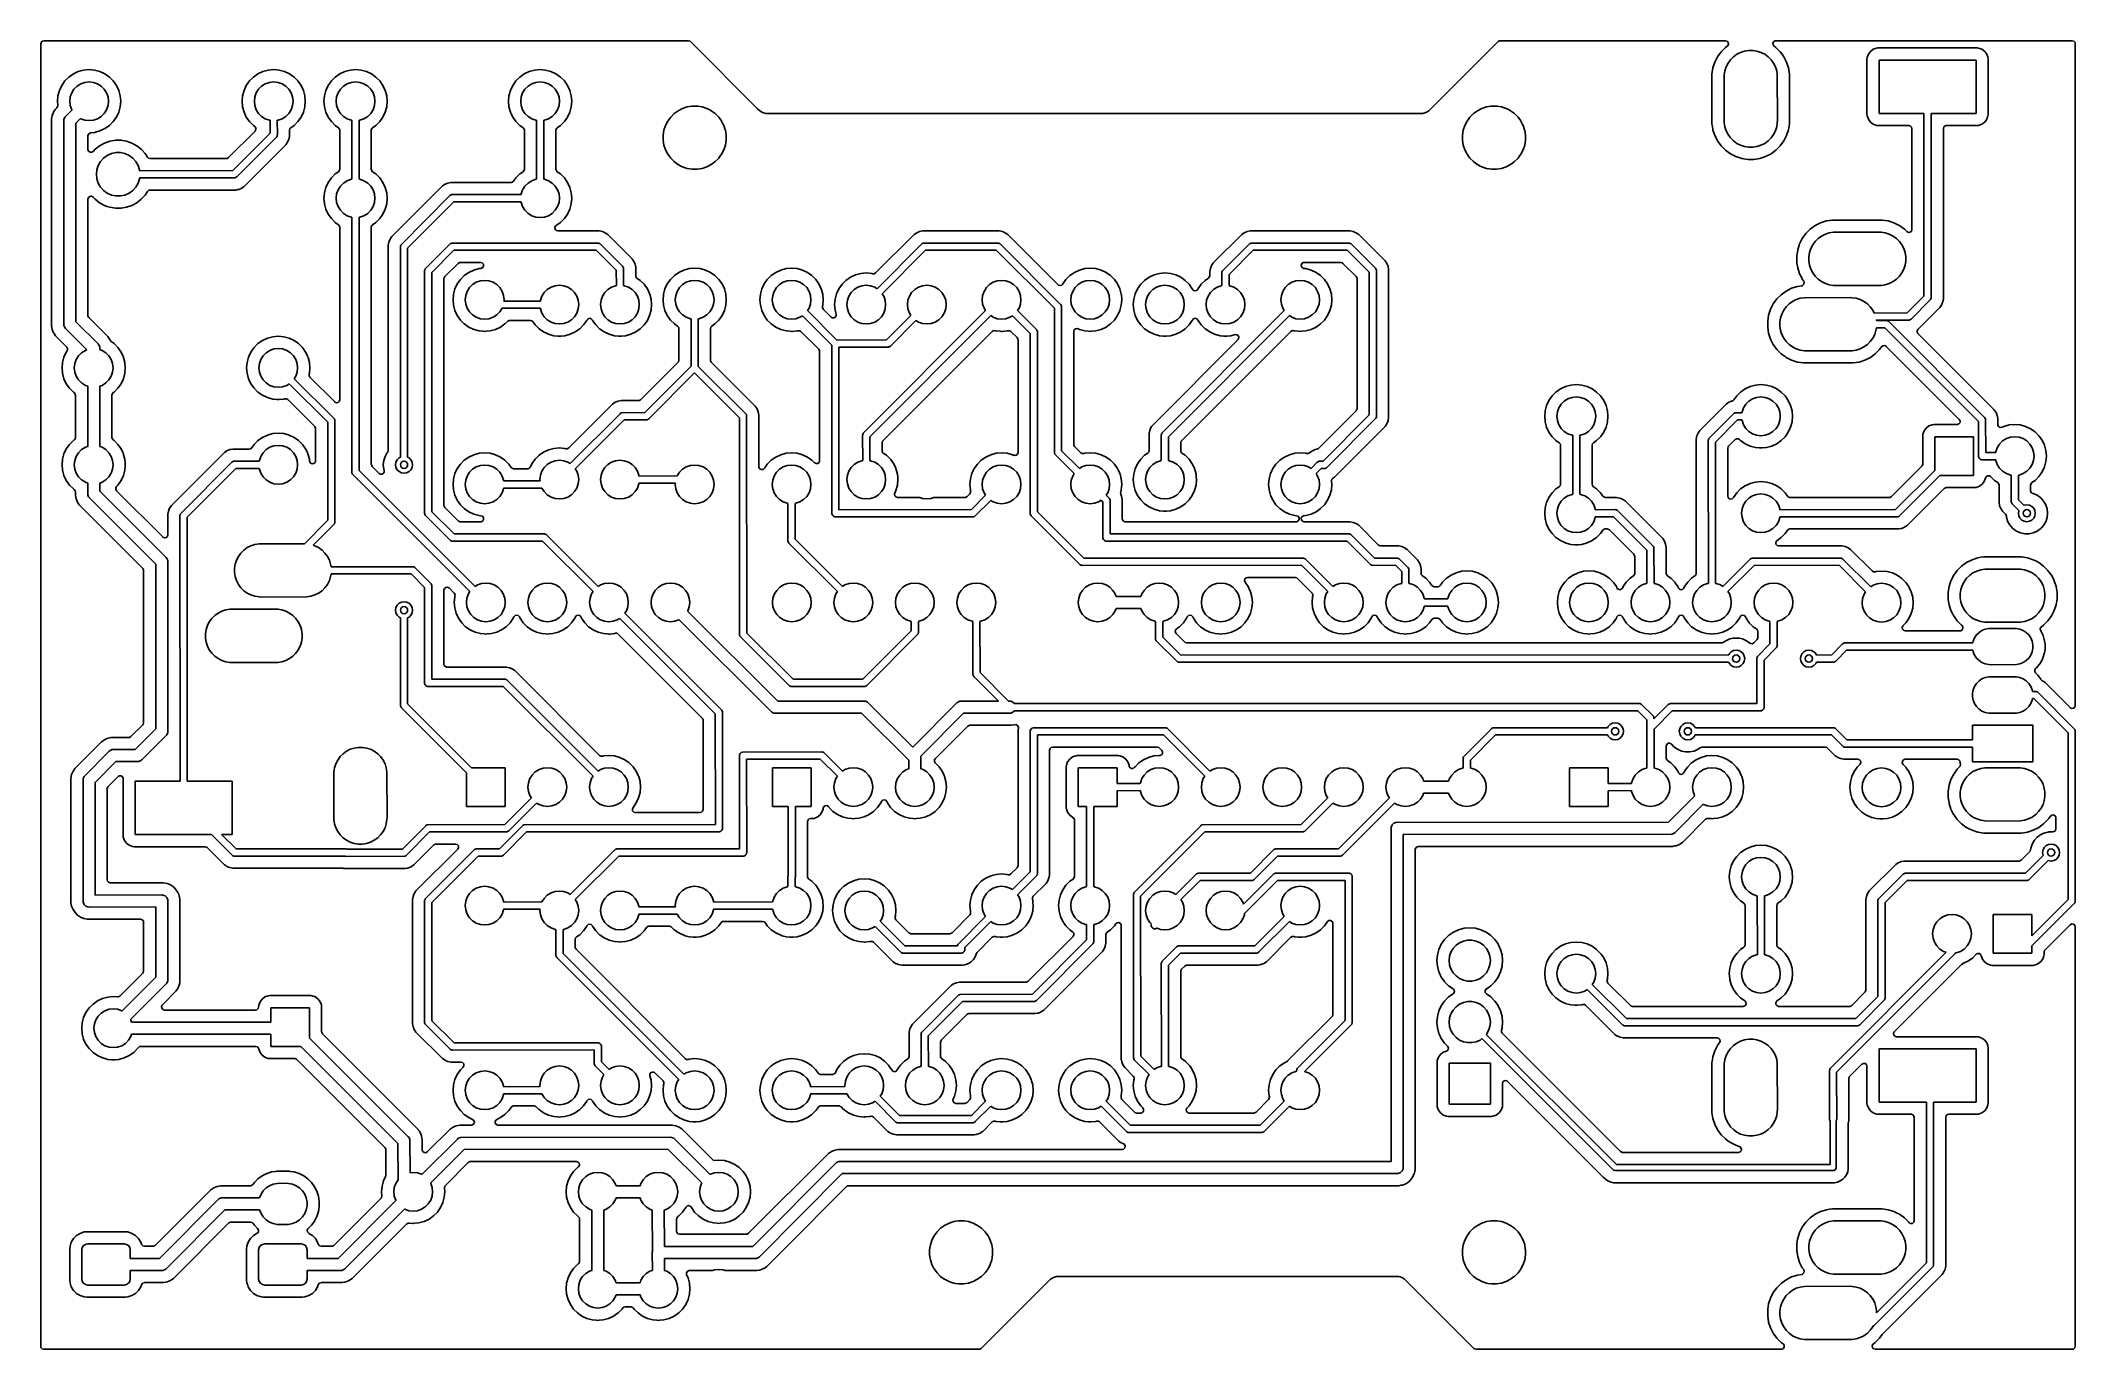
# Model space of a CAD drawing. Extents: x 3.8 to 7.11, y -5.16 to -3.03.
import ezdxf

# ---------------------------------------------------------------- set-up
doc = ezdxf.new("R2010")
doc.units = 0
doc.header["$MEASUREMENT"] = 0
doc.layers.add('BLACK', color=7, linetype='CONTINUOUS')

msp = doc.modelspace()

# ---------------------------------------------------------------- linework, layer by layer
at = {"layer": 'BLACK', "linetype": 'CONTINUOUS'}
for p, q in [((3.7992, -3.0364), (3.8, -3.0338)), ((3.7992, -5.1526), (3.7992, -3.0364)), ((3.8, -3.0338), (3.8021, -3.032)), ((3.8021, -3.032), (3.8041, -3.0315)), ((3.8041, -3.0315), (4.852, -3.0315)), ((4.852, -3.0315), (4.8547, -3.0323)), ((4.8547, -3.0323), (4.8555, -3.0329)), ((4.8555, -3.0329), (4.9645, -3.142)), ((6.0554, -3.1457), (6.1681, -3.0329)), ((6.1681, -3.0329), (6.1706, -3.0316)), ((6.1706, -3.0316), (6.1716, -3.0315)), ((6.1716, -3.0315), (6.5378, -3.0315)), ((6.5377, -3.0425), (6.5307, -3.0495)), ((6.5406, -3.0403), (6.5377, -3.0425)), ((6.5377, -3.0425), (6.5377, -3.0425)), ((6.5378, -3.0315), (6.5404, -3.0323)), ((6.5404, -3.0323), (6.5422, -3.0344)), ((6.5415, -3.0396), (6.5406, -3.0403)), ((6.5426, -3.0371), (6.5415, -3.0396)), ((6.5422, -3.0344), (6.5426, -3.0371)), ((6.6149, -3.0354), (6.6162, -3.033)), ((6.6152, -3.0382), (6.6149, -3.0354)), ((6.6168, -3.0403), (6.6152, -3.0382)), ((6.6162, -3.033), (6.6186, -3.0316)), ((6.6198, -3.0425), (6.6168, -3.0403)), ((6.6186, -3.0316), (6.6197, -3.0315)), ((6.6197, -3.0315), (7.1014, -3.0315)), ((6.6268, -3.0495), (6.6198, -3.0425)), ((6.6198, -3.0425), (6.6198, -3.0425)), ((7.1014, -3.0315), (7.104, -3.0323)), ((7.104, -3.0323), (7.1058, -3.0344)), ((7.1058, -3.0344), (7.1063, -3.0364)), ((7.1063, -3.0364), (7.1063, -4.1114)), ((6.5203, -3.0664), (6.5173, -3.0758)), ((6.5248, -3.0575), (6.5203, -3.0664)), ((6.5307, -3.0495), (6.5248, -3.0575)), ((6.5307, -3.0495), (6.5307, -3.0495)), ((6.5366, -3.0804), (6.5387, -3.074)), ((6.5387, -3.074), (6.5418, -3.0679)), ((6.5418, -3.0679), (6.5458, -3.0624)), ((6.5458, -3.0624), (6.5506, -3.0576)), ((6.5506, -3.0576), (6.5561, -3.0536)), ((6.5561, -3.0536), (6.5622, -3.0505)), ((6.5622, -3.0505), (6.5686, -3.0484)), ((6.5686, -3.0484), (6.5753, -3.0474)), ((6.5753, -3.0474), (6.5821, -3.0474)), ((6.5821, -3.0474), (6.5888, -3.0484)), ((6.5888, -3.0484), (6.5953, -3.0505)), ((6.5953, -3.0505), (6.6014, -3.0536)), ((6.6014, -3.0536), (6.6069, -3.0576)), ((6.6069, -3.0576), (6.6117, -3.0624)), ((6.6117, -3.0624), (6.6157, -3.0679)), ((6.6157, -3.0679), (6.6188, -3.074)), ((6.6188, -3.074), (6.6209, -3.0804)), ((6.6297, -3.0535), (6.6268, -3.0495)), ((6.6268, -3.0495), (6.6268, -3.0495)), ((6.6326, -3.0575), (6.6297, -3.0535)), ((6.6355, -3.0632), (6.6326, -3.0575)), ((6.6371, -3.0664), (6.6355, -3.0632)), ((6.6402, -3.0758), (6.6371, -3.0664)), ((6.6371, -3.0664), (6.6371, -3.0664)), ((6.6371, -3.0664), (6.6371, -3.0664)), ((6.7679, -3.0588), (6.7677, -3.0611)), ((6.7677, -3.0611), (6.7677, -3.0611)), ((6.7677, -3.0611), (6.7677, -3.0611)), ((6.7677, -3.0611), (6.7677, -3.1515)), ((6.7699, -3.0535), (6.7679, -3.0588)), ((6.7733, -3.0489), (6.7699, -3.0535)), ((6.7699, -3.0535), (6.7699, -3.0535)), ((6.7779, -3.0455), (6.7733, -3.0489)), ((6.7733, -3.0489), (6.7733, -3.0489)), ((6.7832, -3.0435), (6.7779, -3.0455)), ((6.7779, -3.0455), (6.7779, -3.0455)), ((6.7855, -3.0433), (6.7832, -3.0435)), ((6.9468, -3.0433), (6.7855, -3.0433)), ((6.7855, -3.0433), (6.7855, -3.0433)), ((6.7874, -3.1496), (6.7874, -3.063)), ((6.7874, -3.063), (6.9449, -3.063)), ((6.9449, -3.063), (6.9449, -3.1496)), ((6.9491, -3.0435), (6.9468, -3.0433)), ((6.9468, -3.0433), (6.9468, -3.0433)), ((6.9468, -3.0433), (6.9468, -3.0433)), ((6.9468, -3.0433), (6.9468, -3.0433)), ((6.9544, -3.0455), (6.9491, -3.0435)), ((6.9491, -3.0435), (6.9491, -3.0435)), ((6.959, -3.0489), (6.9544, -3.0455)), ((6.9544, -3.0455), (6.9544, -3.0455)), ((6.9624, -3.0535), (6.959, -3.0489)), ((6.959, -3.0489), (6.959, -3.0489)), ((6.9639, -3.0575), (6.9624, -3.0535)), ((6.9624, -3.0535), (6.9624, -3.0535)), ((6.9643, -3.0588), (6.9639, -3.0575)), ((6.9646, -3.0611), (6.9643, -3.0588)), ((6.9646, -3.1515), (6.9646, -3.0611)), ((3.8334, -3.1042), (3.8297, -3.1123)), ((3.8386, -3.0969), (3.8334, -3.1042)), ((3.8334, -3.1042), (3.8334, -3.1042)), ((3.8449, -3.0905), (3.8386, -3.0969)), ((3.8523, -3.0854), (3.8449, -3.0905)), ((3.8604, -3.0816), (3.8523, -3.0854)), ((3.8523, -3.0854), (3.8523, -3.0854)), ((3.8533, -3.1103), (3.8583, -3.1053)), ((3.8583, -3.1053), (3.8643, -3.1015)), ((3.869, -3.0793), (3.8604, -3.0816)), ((3.8604, -3.0816), (3.8604, -3.0816)), ((3.8643, -3.1015), (3.8709, -3.0992)), ((3.878, -3.0785), (3.869, -3.0793)), ((3.869, -3.0793), (3.869, -3.0793)), ((3.8709, -3.0992), (3.878, -3.0984)), ((3.8869, -3.0793), (3.878, -3.0785)), ((3.878, -3.0785), (3.878, -3.0785)), ((3.878, -3.0984), (3.885, -3.0992)), ((3.885, -3.0992), (3.8916, -3.1015)), ((3.8955, -3.0816), (3.8869, -3.0793)), ((3.8869, -3.0793), (3.8869, -3.0793)), ((3.8869, -3.0793), (3.8869, -3.0793)), ((3.8869, -3.0793), (3.8869, -3.0793)), ((3.8869, -3.0793), (3.8869, -3.0793)), ((3.8916, -3.1015), (3.8976, -3.1053)), ((3.9037, -3.0854), (3.8955, -3.0816)), ((3.8955, -3.0816), (3.8955, -3.0816)), ((3.8976, -3.1053), (3.9026, -3.1103)), ((3.911, -3.0905), (3.9037, -3.0854)), ((3.9037, -3.0854), (3.9037, -3.0854)), ((3.9173, -3.0969), (3.911, -3.0905)), ((3.9225, -3.1042), (3.9173, -3.0969)), ((3.9173, -3.0969), (3.9173, -3.0969)), ((3.9262, -3.1123), (3.9225, -3.1042)), ((4.1334, -3.1042), (4.1297, -3.1123)), ((4.1386, -3.0969), (4.1334, -3.1042)), ((4.1334, -3.1042), (4.1334, -3.1042)), ((4.1449, -3.0905), (4.1386, -3.0969)), ((4.1523, -3.0854), (4.1449, -3.0905)), ((4.1604, -3.0816), (4.1523, -3.0854)), ((4.1523, -3.0854), (4.1523, -3.0854)), ((4.1533, -3.1103), (4.1583, -3.1053)), ((4.1583, -3.1053), (4.1643, -3.1015)), ((4.169, -3.0793), (4.1604, -3.0816)), ((4.1604, -3.0816), (4.1604, -3.0816)), ((4.1643, -3.1015), (4.1709, -3.0992)), ((4.178, -3.0785), (4.169, -3.0793)), ((4.169, -3.0793), (4.169, -3.0793)), ((4.1709, -3.0992), (4.178, -3.0984)), ((4.1869, -3.0793), (4.178, -3.0785)), ((4.178, -3.0785), (4.178, -3.0785)), ((4.178, -3.0984), (4.185, -3.0992)), ((4.185, -3.0992), (4.1916, -3.1015)), ((4.1955, -3.0816), (4.1869, -3.0793)), ((4.1869, -3.0793), (4.1869, -3.0793)), ((4.1869, -3.0793), (4.1869, -3.0793)), ((4.1869, -3.0793), (4.1869, -3.0793)), ((4.1869, -3.0793), (4.1869, -3.0793)), ((4.1916, -3.1015), (4.1976, -3.1053)), ((4.2037, -3.0854), (4.1955, -3.0816)), ((4.1955, -3.0816), (4.1955, -3.0816)), ((4.1976, -3.1053), (4.2026, -3.1103)), ((4.211, -3.0905), (4.2037, -3.0854)), ((4.2037, -3.0854), (4.2037, -3.0854)), ((4.2173, -3.0969), (4.211, -3.0905)), ((4.2225, -3.1042), (4.2173, -3.0969)), ((4.2173, -3.0969), (4.2173, -3.0969)), ((4.2262, -3.1123), (4.2225, -3.1042)), ((4.2665, -3.1042), (4.2627, -3.1123)), ((4.2717, -3.0969), (4.2665, -3.1042)), ((4.2665, -3.1042), (4.2665, -3.1042)), ((4.278, -3.0905), (4.2717, -3.0969)), ((4.2853, -3.0854), (4.278, -3.0905)), ((4.2934, -3.0816), (4.2853, -3.0854)), ((4.2853, -3.0854), (4.2853, -3.0854)), ((4.2864, -3.1103), (4.2914, -3.1053)), ((4.2914, -3.1053), (4.2974, -3.1015)), ((4.3021, -3.0793), (4.2934, -3.0816)), ((4.2934, -3.0816), (4.2934, -3.0816)), ((4.2974, -3.1015), (4.304, -3.0992)), ((4.311, -3.0785), (4.3021, -3.0793)), ((4.3021, -3.0793), (4.3021, -3.0793)), ((4.304, -3.0992), (4.311, -3.0984)), ((4.3199, -3.0793), (4.311, -3.0785)), ((4.311, -3.0785), (4.311, -3.0785)), ((4.311, -3.0984), (4.318, -3.0992)), ((4.318, -3.0992), (4.3247, -3.1015)), ((4.3286, -3.0816), (4.3199, -3.0793)), ((4.3199, -3.0793), (4.3199, -3.0793)), ((4.3199, -3.0793), (4.3199, -3.0793)), ((4.3199, -3.0793), (4.3199, -3.0793)), ((4.3199, -3.0793), (4.3199, -3.0793)), ((4.3247, -3.1015), (4.3307, -3.1053)), ((4.3367, -3.0854), (4.3286, -3.0816)), ((4.3286, -3.0816), (4.3286, -3.0816)), ((4.3307, -3.1053), (4.3356, -3.1103)), ((4.3441, -3.0905), (4.3367, -3.0854)), ((4.3367, -3.0854), (4.3367, -3.0854)), ((4.3504, -3.0969), (4.3441, -3.0905)), ((4.3555, -3.1042), (4.3504, -3.0969)), ((4.3504, -3.0969), (4.3504, -3.0969)), ((4.3593, -3.1123), (4.3555, -3.1042)), ((4.5665, -3.1042), (4.5627, -3.1123)), ((4.5717, -3.0969), (4.5665, -3.1042)), ((4.5665, -3.1042), (4.5665, -3.1042)), ((4.578, -3.0905), (4.5717, -3.0969)), ((4.5853, -3.0854), (4.578, -3.0905)), ((4.5934, -3.0816), (4.5853, -3.0854)), ((4.5853, -3.0854), (4.5853, -3.0854)), ((4.5864, -3.1103), (4.5914, -3.1053)), ((4.5914, -3.1053), (4.5974, -3.1015)), ((4.6021, -3.0793), (4.5934, -3.0816)), ((4.5934, -3.0816), (4.5934, -3.0816)), ((4.5974, -3.1015), (4.604, -3.0992)), ((4.611, -3.0785), (4.6021, -3.0793)), ((4.6021, -3.0793), (4.6021, -3.0793)), ((4.604, -3.0992), (4.611, -3.0984)), ((4.6199, -3.0793), (4.611, -3.0785)), ((4.611, -3.0785), (4.611, -3.0785)), ((4.611, -3.0984), (4.618, -3.0992)), ((4.618, -3.0992), (4.6247, -3.1015)), ((4.6286, -3.0816), (4.6199, -3.0793)), ((4.6199, -3.0793), (4.6199, -3.0793)), ((4.6199, -3.0793), (4.6199, -3.0793)), ((4.6199, -3.0793), (4.6199, -3.0793)), ((4.6199, -3.0793), (4.6199, -3.0793)), ((4.6247, -3.1015), (4.6307, -3.1053)), ((4.6367, -3.0854), (4.6286, -3.0816)), ((4.6286, -3.0816), (4.6286, -3.0816)), ((4.6307, -3.1053), (4.6356, -3.1103)), ((4.6441, -3.0905), (4.6367, -3.0854)), ((4.6367, -3.0854), (4.6367, -3.0854)), ((4.6504, -3.0969), (4.6441, -3.0905)), ((4.6555, -3.1042), (4.6504, -3.0969)), ((4.6504, -3.0969), (4.6504, -3.0969)), ((4.6593, -3.1123), (4.6555, -3.1042)), ((6.5173, -3.0758), (6.5157, -3.0856)), ((6.5157, -3.0856), (6.5157, -3.1664)), ((6.5173, -3.0758), (6.5173, -3.0758)), ((6.5354, -3.0906), (6.5356, -3.0872)), ((6.5356, -3.1648), (6.5354, -3.0906)), ((6.5356, -3.0872), (6.5366, -3.0804)), ((6.6209, -3.0804), (6.6219, -3.0872)), ((6.6219, -3.0872), (6.622, -3.1614)), ((6.6418, -3.0856), (6.6402, -3.0758)), ((6.6418, -3.1664), (6.6418, -3.0856)), ((3.8257, -3.1404), (3.8235, -3.1426)), ((3.8266, -3.1392), (3.8257, -3.1404)), ((3.8273, -3.121), (3.8266, -3.1299)), ((3.8266, -3.1299), (3.8266, -3.1299)), ((3.8266, -3.1299), (3.8271, -3.1365)), ((3.8271, -3.1365), (3.8266, -3.1392)), ((3.8297, -3.1123), (3.8273, -3.121)), ((3.8273, -3.121), (3.8273, -3.121)), ((3.8297, -3.1123), (3.8297, -3.1123)), ((3.8465, -3.1299), (3.8472, -3.1229)), ((3.8472, -3.1369), (3.8465, -3.1299)), ((3.8472, -3.1229), (3.8496, -3.1163)), ((3.8496, -3.1436), (3.8472, -3.1369)), ((3.8496, -3.1163), (3.8533, -3.1103)), ((3.9026, -3.1103), (3.9063, -3.1163)), ((3.9063, -3.1163), (3.9087, -3.1229)), ((3.9087, -3.1369), (3.9063, -3.1436)), ((3.9087, -3.1229), (3.9094, -3.1299)), ((3.9094, -3.1299), (3.9087, -3.1369)), ((3.9286, -3.121), (3.9262, -3.1123)), ((3.9262, -3.1475), (3.9286, -3.1388)), ((3.9293, -3.1299), (3.9286, -3.121)), ((3.9286, -3.1388), (3.9293, -3.1299)), ((4.1273, -3.121), (4.1266, -3.1299)), ((4.1266, -3.1299), (4.1266, -3.1299)), ((4.1266, -3.1299), (4.1273, -3.1388)), ((4.1297, -3.1123), (4.1273, -3.121)), ((4.1273, -3.121), (4.1273, -3.121)), ((4.1273, -3.1388), (4.1273, -3.1388)), ((4.1273, -3.1388), (4.1297, -3.1475)), ((4.1297, -3.1123), (4.1297, -3.1123)), ((4.1465, -3.1299), (4.1472, -3.1229)), ((4.1472, -3.1369), (4.1465, -3.1299)), ((4.1472, -3.1229), (4.1496, -3.1163)), ((4.1496, -3.1436), (4.1472, -3.1369)), ((4.1496, -3.1163), (4.1533, -3.1103)), ((4.2026, -3.1103), (4.2063, -3.1163)), ((4.2063, -3.1163), (4.2087, -3.1229)), ((4.2087, -3.1369), (4.2063, -3.1436)), ((4.2087, -3.1229), (4.2094, -3.1299)), ((4.2094, -3.1299), (4.2087, -3.1369)), ((4.2286, -3.121), (4.2262, -3.1123)), ((4.2262, -3.1475), (4.2286, -3.1388)), ((4.2293, -3.1299), (4.2286, -3.121)), ((4.2286, -3.1388), (4.2293, -3.1299)), ((4.2604, -3.121), (4.2596, -3.1299)), ((4.2596, -3.1299), (4.2596, -3.1299)), ((4.2596, -3.1299), (4.2604, -3.1388)), ((4.2627, -3.1123), (4.2604, -3.121)), ((4.2604, -3.121), (4.2604, -3.121)), ((4.2604, -3.1388), (4.2604, -3.1388)), ((4.2604, -3.1388), (4.2627, -3.1475)), ((4.2627, -3.1123), (4.2627, -3.1123)), ((4.2795, -3.1299), (4.2803, -3.1229)), ((4.2803, -3.1369), (4.2795, -3.1299)), ((4.2803, -3.1229), (4.2826, -3.1163)), ((4.2826, -3.1436), (4.2803, -3.1369)), ((4.2826, -3.1163), (4.2864, -3.1103)), ((4.3356, -3.1103), (4.3394, -3.1163)), ((4.3394, -3.1163), (4.3417, -3.1229)), ((4.3417, -3.1369), (4.3394, -3.1436)), ((4.3417, -3.1229), (4.3425, -3.1299)), ((4.3425, -3.1299), (4.3417, -3.1369)), ((4.3616, -3.121), (4.3593, -3.1123)), ((4.3593, -3.1475), (4.3616, -3.1388)), ((4.3624, -3.1299), (4.3616, -3.121)), ((4.3616, -3.1388), (4.3624, -3.1299)), ((4.5604, -3.121), (4.5596, -3.1299)), ((4.5596, -3.1299), (4.5596, -3.1299)), ((4.5596, -3.1299), (4.5604, -3.1388)), ((4.5627, -3.1123), (4.5604, -3.121)), ((4.5604, -3.121), (4.5604, -3.121)), ((4.5604, -3.1388), (4.5604, -3.1388)), ((4.5604, -3.1388), (4.5627, -3.1475)), ((4.5627, -3.1123), (4.5627, -3.1123)), ((4.5795, -3.1299), (4.5803, -3.1229)), ((4.5803, -3.1369), (4.5795, -3.1299)), ((4.5803, -3.1229), (4.5826, -3.1163)), ((4.5826, -3.1436), (4.5803, -3.1369)), ((4.5826, -3.1163), (4.5864, -3.1103)), ((4.6356, -3.1103), (4.6394, -3.1163)), ((4.6394, -3.1163), (4.6417, -3.1229)), ((4.6417, -3.1369), (4.6394, -3.1436)), ((4.6417, -3.1229), (4.6425, -3.1299)), ((4.6425, -3.1299), (4.6417, -3.1369)), ((4.6616, -3.121), (4.6593, -3.1123)), ((4.6593, -3.1475), (4.6616, -3.1388)), ((4.6624, -3.1299), (4.6616, -3.121)), ((4.6616, -3.1388), (4.6624, -3.1299)), ((4.8426, -3.1415), (4.8354, -3.1452)), ((4.8502, -3.139), (4.8426, -3.1415)), ((4.8572, -3.1379), (4.8502, -3.139)), ((4.8582, -3.1378), (4.8572, -3.1379)), ((4.8662, -3.1378), (4.8582, -3.1378)), ((4.8673, -3.1379), (4.8662, -3.1378)), ((4.8742, -3.139), (4.8673, -3.1379)), ((4.8819, -3.1415), (4.8742, -3.139)), ((4.8868, -3.144), (4.8819, -3.1415)), ((6.1418, -3.1415), (6.1346, -3.1452)), ((6.1494, -3.139), (6.1418, -3.1415)), ((6.1564, -3.1379), (6.1494, -3.139)), ((6.1574, -3.1378), (6.1564, -3.1379)), ((6.1654, -3.1378), (6.1574, -3.1378)), ((6.1665, -3.1379), (6.1654, -3.1378)), ((6.1734, -3.139), (6.1665, -3.1379)), ((6.1811, -3.1415), (6.1734, -3.139)), ((6.186, -3.144), (6.1811, -3.1415)), ((3.818, -3.1528), (3.8169, -3.1585)), ((3.8169, -3.1585), (3.8169, -3.1585)), ((3.8169, -3.1585), (3.8169, -3.495)), ((3.8203, -3.1474), (3.818, -3.1528)), ((3.818, -3.1528), (3.818, -3.1528)), ((3.8219, -3.145), (3.8203, -3.1474)), ((3.8235, -3.1426), (3.8219, -3.145)), ((3.8219, -3.145), (3.8219, -3.145)), ((3.8366, -3.1614), (3.8368, -3.1595)), ((3.8368, -3.494), (3.8366, -3.1614)), ((3.8368, -3.1595), (3.8383, -3.1559)), ((3.8383, -3.1559), (3.8499, -3.1442)), ((3.8383, -3.1559), (3.8383, -3.1559)), ((3.8499, -3.1442), (3.8496, -3.1436)), ((3.8637, -3.158), (3.8561, -3.1657)), ((3.8561, -3.1657), (3.8563, -3.4883)), ((3.8643, -3.1583), (3.8637, -3.158)), ((3.8709, -3.1606), (3.8643, -3.1583)), ((3.878, -3.1614), (3.8709, -3.1606)), ((3.885, -3.1606), (3.878, -3.1614)), ((3.8916, -3.1583), (3.885, -3.1606)), ((3.8976, -3.1545), (3.8916, -3.1583)), ((3.8955, -3.1782), (3.9037, -3.1744)), ((3.9026, -3.1496), (3.8976, -3.1545)), ((3.9063, -3.1436), (3.9026, -3.1496)), ((3.9037, -3.1744), (3.911, -3.1693)), ((3.911, -3.1693), (3.9173, -3.163)), ((3.9173, -3.163), (3.9225, -3.1556)), ((3.9225, -3.1556), (3.9262, -3.1475)), ((4.1297, -3.1475), (4.1297, -3.1475)), ((4.1297, -3.1475), (4.1334, -3.1556)), ((4.1334, -3.1556), (4.1334, -3.1556)), ((4.1334, -3.1556), (4.1386, -3.163)), ((4.1386, -3.163), (4.1449, -3.1693)), ((4.1449, -3.1693), (4.1471, -3.1708)), ((4.1471, -3.1708), (4.1488, -3.173)), ((4.1488, -3.173), (4.1491, -3.1757)), ((4.1533, -3.1496), (4.1496, -3.1436)), ((4.1583, -3.1545), (4.1533, -3.1496)), ((4.1643, -3.1583), (4.1583, -3.1545)), ((4.1709, -3.1606), (4.1643, -3.1583)), ((4.1721, -3.1608), (4.1709, -3.1606)), ((4.1722, -3.1817), (4.1721, -3.1608)), ((4.185, -3.1606), (4.1838, -3.1608)), ((4.1838, -3.1608), (4.1839, -3.1843)), ((4.1916, -3.1583), (4.185, -3.1606)), ((4.1976, -3.1545), (4.1916, -3.1583)), ((4.2026, -3.1496), (4.1976, -3.1545)), ((4.2063, -3.1436), (4.2026, -3.1496)), ((4.2036, -3.177), (4.2043, -3.1744)), ((4.2043, -3.1744), (4.2056, -3.173)), ((4.2056, -3.173), (4.211, -3.1693)), ((4.211, -3.1693), (4.2173, -3.163)), ((4.2173, -3.163), (4.2225, -3.1556)), ((4.2225, -3.1556), (4.2262, -3.1475)), ((4.2627, -3.1475), (4.2627, -3.1475)), ((4.2627, -3.1475), (4.2665, -3.1556)), ((4.2665, -3.1556), (4.2665, -3.1556)), ((4.2665, -3.1556), (4.2717, -3.163)), ((4.2717, -3.163), (4.278, -3.1693)), ((4.278, -3.1693), (4.278, -3.1693)), ((4.278, -3.1693), (4.278, -3.1693)), ((4.278, -3.1693), (4.2833, -3.173)), ((4.2864, -3.1496), (4.2826, -3.1436)), ((4.2833, -3.173), (4.285, -3.1752)), ((4.2914, -3.1545), (4.2864, -3.1496)), ((4.2974, -3.1583), (4.2914, -3.1545)), ((4.304, -3.1606), (4.2974, -3.1583)), ((4.3051, -3.1608), (4.304, -3.1606)), ((4.3052, -3.2566), (4.3051, -3.1608)), ((4.318, -3.1606), (4.3168, -3.1608)), ((4.3168, -3.1608), (4.3169, -3.2566)), ((4.3247, -3.1583), (4.318, -3.1606)), ((4.3307, -3.1545), (4.3247, -3.1583)), ((4.3356, -3.1496), (4.3307, -3.1545)), ((4.3394, -3.1436), (4.3356, -3.1496)), ((4.3366, -3.177), (4.3374, -3.1744)), ((4.3374, -3.1744), (4.3387, -3.173)), ((4.3387, -3.173), (4.3441, -3.1693)), ((4.3441, -3.1693), (4.3504, -3.163)), ((4.3504, -3.163), (4.3555, -3.1556)), ((4.3555, -3.1556), (4.3593, -3.1475)), ((4.5627, -3.1475), (4.5627, -3.1475)), ((4.5627, -3.1475), (4.5665, -3.1556)), ((4.5665, -3.1556), (4.5665, -3.1556)), ((4.5665, -3.1556), (4.5717, -3.163)), ((4.5717, -3.163), (4.578, -3.1693)), ((4.578, -3.1693), (4.578, -3.1693)), ((4.578, -3.1693), (4.578, -3.1693)), ((4.578, -3.1693), (4.5833, -3.173)), ((4.5864, -3.1496), (4.5826, -3.1436)), ((4.5833, -3.173), (4.585, -3.1752)), ((4.5914, -3.1545), (4.5864, -3.1496)), ((4.5974, -3.1583), (4.5914, -3.1545)), ((4.604, -3.1606), (4.5974, -3.1583)), ((4.6051, -3.1608), (4.604, -3.1606)), ((4.6052, -3.2566), (4.6051, -3.1608)), ((4.618, -3.1606), (4.6168, -3.1608)), ((4.6168, -3.1608), (4.6169, -3.2566)), ((4.6247, -3.1583), (4.618, -3.1606)), ((4.6307, -3.1545), (4.6247, -3.1583)), ((4.6356, -3.1496), (4.6307, -3.1545)), ((4.6394, -3.1436), (4.6356, -3.1496)), ((4.6366, -3.177), (4.6374, -3.1744)), ((4.6374, -3.1744), (4.6387, -3.173)), ((4.6387, -3.173), (4.6441, -3.1693)), ((4.6441, -3.1693), (4.6504, -3.163)), ((4.6504, -3.163), (4.6555, -3.1556)), ((4.6555, -3.1556), (4.6593, -3.1475)), ((4.8148, -3.1693), (4.8123, -3.177)), ((4.8184, -3.1621), (4.8148, -3.1693)), ((4.8232, -3.1556), (4.8184, -3.1621)), ((4.8288, -3.1499), (4.8232, -3.1556)), ((4.8354, -3.1452), (4.8288, -3.1499)), ((4.889, -3.1452), (4.8868, -3.144)), ((4.8956, -3.1499), (4.889, -3.1452)), ((4.889, -3.1452), (4.889, -3.1452)), ((4.889, -3.1452), (4.889, -3.1452)), ((4.9013, -3.1556), (4.8956, -3.1499)), ((4.9057, -3.1617), (4.9013, -3.1556)), ((4.906, -3.1621), (4.9057, -3.1617)), ((4.9082, -3.1664), (4.906, -3.1621)), ((4.9097, -3.1693), (4.9082, -3.1664)), ((4.9119, -3.1762), (4.9097, -3.1693)), ((4.9645, -3.142), (4.9682, -3.1457)), ((4.9682, -3.1457), (4.9727, -3.1483)), ((4.9727, -3.1483), (4.9777, -3.1496)), ((4.9777, -3.1496), (4.9777, -3.1496)), ((4.9777, -3.1496), (6.0459, -3.1496)), ((6.0459, -3.1496), (6.0509, -3.1483)), ((6.0459, -3.1496), (6.0459, -3.1496)), ((6.0509, -3.1483), (6.0554, -3.1457)), ((6.114, -3.1693), (6.1115, -3.177)), ((6.1176, -3.1621), (6.114, -3.1693)), ((6.1224, -3.1556), (6.1176, -3.1621)), ((6.1281, -3.1499), (6.1224, -3.1556)), ((6.1346, -3.1452), (6.1281, -3.1499)), ((6.1883, -3.1452), (6.186, -3.144)), ((6.1948, -3.1499), (6.1883, -3.1452)), ((6.1883, -3.1452), (6.1883, -3.1452)), ((6.1883, -3.1452), (6.1883, -3.1452)), ((6.2005, -3.1556), (6.1948, -3.1499)), ((6.2049, -3.1617), (6.2005, -3.1556)), ((6.2052, -3.1621), (6.2049, -3.1617)), ((6.2074, -3.1664), (6.2052, -3.1621)), ((6.2089, -3.1693), (6.2074, -3.1664)), ((6.2111, -3.1762), (6.2089, -3.1693)), ((6.5157, -3.1664), (6.5164, -3.1708)), ((6.5164, -3.1708), (6.5173, -3.1762)), ((6.5366, -3.1715), (6.5356, -3.1648)), ((6.5387, -3.178), (6.5366, -3.1715)), ((6.6209, -3.1715), (6.6188, -3.178)), ((6.6219, -3.1648), (6.6209, -3.1715)), ((6.622, -3.1614), (6.6219, -3.1648)), ((6.6402, -3.1762), (6.6418, -3.1664)), ((6.7677, -3.1515), (6.7677, -3.1515)), ((6.7677, -3.1515), (6.7679, -3.1538)), ((6.7679, -3.1538), (6.7699, -3.1591)), ((6.7699, -3.1591), (6.7699, -3.1591)), ((6.7699, -3.1591), (6.7733, -3.1637)), ((6.7733, -3.1637), (6.7733, -3.1637)), ((6.7733, -3.1637), (6.7779, -3.1671)), ((6.7779, -3.1671), (6.7779, -3.1671)), ((6.7779, -3.1671), (6.7832, -3.1691)), ((6.7832, -3.1691), (6.7832, -3.1691)), ((6.7832, -3.1691), (6.7834, -3.1691)), ((6.7834, -3.1691), (6.7855, -3.1693)), ((6.7855, -3.1693), (6.8356, -3.1693)), ((6.8603, -3.1496), (6.7874, -3.1496)), ((6.8356, -3.1693), (6.8383, -3.1701)), ((6.8383, -3.1701), (6.8401, -3.1722)), ((6.8401, -3.1722), (6.8405, -3.1742)), ((6.8405, -3.1742), (6.8405, -3.3381)), ((6.8603, -3.4463), (6.8603, -3.1496)), ((6.9449, -3.1496), (6.872, -3.1496)), ((6.872, -3.1496), (6.872, -3.4488)), ((6.8918, -3.1742), (6.8925, -3.1716)), ((6.8918, -3.4513), (6.8918, -3.1742)), ((6.8925, -3.1716), (6.8946, -3.1698)), ((6.8946, -3.1698), (6.8966, -3.1693)), ((6.8966, -3.1693), (6.9468, -3.1693)), ((6.9468, -3.1693), (6.9491, -3.1691)), ((6.9468, -3.1693), (6.9468, -3.1693)), ((6.9491, -3.1691), (6.9544, -3.1671)), ((6.9544, -3.1671), (6.959, -3.1637)), ((6.959, -3.1637), (6.9624, -3.1591)), ((6.9624, -3.1591), (6.9643, -3.1538)), ((6.9643, -3.1538), (6.9646, -3.1515)), ((3.876, -3.186), (3.8768, -3.1833)), ((3.876, -3.208), (3.876, -3.186)), ((3.8768, -3.1833), (3.8789, -3.1815)), ((3.8789, -3.1815), (3.8805, -3.1811)), ((3.8805, -3.1811), (3.8869, -3.1805)), ((3.8877, -3.2078), (3.8845, -3.2113)), ((3.8869, -3.1805), (3.8955, -3.1782)), ((3.8949, -3.2022), (3.8877, -3.2078)), ((3.8877, -3.2078), (3.8877, -3.2078)), ((3.8877, -3.2078), (3.8877, -3.2078)), ((3.8877, -3.2078), (3.8877, -3.2078)), ((3.903, -3.1978), (3.8949, -3.2022)), ((3.8949, -3.2022), (3.8949, -3.2022)), ((3.9116, -3.1948), (3.903, -3.1978)), ((3.903, -3.1978), (3.903, -3.1978)), ((3.9188, -3.1936), (3.9116, -3.1948)), ((3.9206, -3.1933), (3.9188, -3.1936)), ((3.9298, -3.1933), (3.9206, -3.1933)), ((3.932, -3.1937), (3.9298, -3.1933)), ((3.9388, -3.1948), (3.932, -3.1937)), ((3.9474, -3.1978), (3.9388, -3.1948)), ((3.9555, -3.2022), (3.9474, -3.1978)), ((3.9474, -3.1978), (3.9474, -3.1978)), ((3.9627, -3.2078), (3.9555, -3.2022)), ((3.9555, -3.2022), (3.9555, -3.2022)), ((3.9689, -3.2145), (3.9627, -3.2078)), ((3.9627, -3.2078), (3.9627, -3.2078)), ((3.9627, -3.2078), (3.9627, -3.2078)), ((4.1477, -3.1783), (4.1046, -3.2214)), ((4.1114, -3.2426), (4.1722, -3.1817)), ((4.1829, -3.1875), (4.1179, -3.2527)), ((4.1301, -3.2684), (4.1978, -3.2006)), ((4.1478, -3.1781), (4.1477, -3.1783)), ((4.1491, -3.1757), (4.1478, -3.1781)), ((4.1835, -3.186), (4.1829, -3.1875)), ((4.1837, -3.1854), (4.1835, -3.186)), ((4.1839, -3.1843), (4.1837, -3.1854)), ((4.1978, -3.2006), (4.2006, -3.1964)), ((4.2006, -3.1964), (4.2026, -3.1917)), ((4.2026, -3.1917), (4.2036, -3.1868)), ((4.2036, -3.1817), (4.2036, -3.177)), ((4.2036, -3.1868), (4.2036, -3.1817)), ((4.285, -3.1752), (4.2854, -3.177)), ((4.2854, -3.177), (4.2854, -3.2403)), ((4.3366, -3.2403), (4.3366, -3.177)), ((4.585, -3.1752), (4.5854, -3.177)), ((4.5854, -3.177), (4.5854, -3.2403)), ((4.6366, -3.1849), (4.6366, -3.177)), ((4.6366, -3.2403), (4.6366, -3.1849)), ((4.8123, -3.177), (4.811, -3.1849)), ((4.811, -3.1849), (4.811, -3.193)), ((4.811, -3.193), (4.8123, -3.201)), ((4.8123, -3.201), (4.8148, -3.2086)), ((4.9097, -3.2086), (4.9121, -3.201)), ((4.9121, -3.177), (4.9119, -3.1762)), ((4.9134, -3.1849), (4.9121, -3.177)), ((4.9121, -3.201), (4.9134, -3.193)), ((4.9134, -3.193), (4.9134, -3.1849)), ((6.1115, -3.177), (6.1102, -3.1849)), ((6.1102, -3.1849), (6.1102, -3.193)), ((6.1102, -3.193), (6.1115, -3.201)), ((6.1115, -3.201), (6.114, -3.2086)), ((6.2089, -3.2086), (6.2114, -3.201)), ((6.2114, -3.177), (6.2111, -3.1762)), ((6.2126, -3.1849), (6.2114, -3.177)), ((6.2114, -3.201), (6.2126, -3.193)), ((6.2126, -3.193), (6.2126, -3.1849)), ((6.5173, -3.1762), (6.5203, -3.1856)), ((6.5203, -3.1856), (6.5234, -3.1917)), ((6.5234, -3.1917), (6.5241, -3.193)), ((6.5241, -3.193), (6.5248, -3.1944)), ((6.5248, -3.1944), (6.5307, -3.2025)), ((6.5307, -3.2025), (6.5307, -3.2025)), ((6.5307, -3.2025), (6.5377, -3.2095)), ((6.5418, -3.184), (6.5387, -3.178)), ((6.5458, -3.1895), (6.5418, -3.184)), ((6.5506, -3.1943), (6.5458, -3.1895)), ((6.5561, -3.1983), (6.5506, -3.1943)), ((6.5622, -3.2014), (6.5561, -3.1983)), ((6.5686, -3.2035), (6.5622, -3.2014)), ((6.5753, -3.2046), (6.5686, -3.2035)), ((6.5821, -3.2046), (6.5753, -3.2046)), ((6.5888, -3.2035), (6.5821, -3.2046)), ((6.5953, -3.2014), (6.5888, -3.2035)), ((6.6014, -3.1983), (6.5953, -3.2014)), ((6.6069, -3.1943), (6.6014, -3.1983)), ((6.6117, -3.1895), (6.6069, -3.1943)), ((6.6157, -3.184), (6.6117, -3.1895)), ((6.6188, -3.178), (6.6157, -3.184)), ((6.6198, -3.2095), (6.6268, -3.2025)), ((6.6268, -3.2025), (6.6326, -3.1944)), ((6.6326, -3.1944), (6.6371, -3.1856)), ((6.6371, -3.1856), (6.6402, -3.1762)), ((3.876, -3.2085), (3.876, -3.208)), ((3.8771, -3.2111), (3.876, -3.2085)), ((3.8794, -3.2126), (3.8771, -3.2111)), ((3.8821, -3.2127), (3.8794, -3.2126)), ((3.8845, -3.2113), (3.8821, -3.2127)), ((3.8905, -3.2411), (3.8928, -3.2341)), ((3.8928, -3.2341), (3.8965, -3.2276)), ((3.8965, -3.2276), (3.9015, -3.2221)), ((3.9015, -3.2221), (3.9075, -3.2178)), ((3.9075, -3.2178), (3.9142, -3.2148)), ((3.9142, -3.2148), (3.9215, -3.2132)), ((3.9215, -3.2132), (3.9289, -3.2132)), ((3.9289, -3.2132), (3.9361, -3.2148)), ((3.9361, -3.2148), (3.9429, -3.2178)), ((3.9429, -3.2178), (3.9489, -3.2221)), ((3.9489, -3.2221), (3.9539, -3.2276)), ((3.9539, -3.2276), (3.9576, -3.2341)), ((3.9576, -3.2341), (3.9599, -3.2411)), ((3.9729, -3.2207), (3.9689, -3.2145)), ((3.9689, -3.2145), (3.9689, -3.2145)), ((3.9689, -3.2145), (3.9689, -3.2145)), ((3.9743, -3.2221), (3.9729, -3.2207)), ((3.977, -3.2229), (3.9743, -3.2221)), ((4.1011, -3.2229), (3.977, -3.2229)), ((4.1021, -3.2228), (4.1011, -3.2229)), ((4.1046, -3.2214), (4.1021, -3.2228)), ((4.2854, -3.2403), (4.2846, -3.2429)), ((4.337, -3.2421), (4.3366, -3.2403)), ((4.5854, -3.2403), (4.5846, -3.2429)), ((4.637, -3.2421), (4.6366, -3.2403)), ((4.8148, -3.2086), (4.8184, -3.2158)), ((4.8184, -3.2158), (4.8232, -3.2223)), ((4.8232, -3.2223), (4.8288, -3.228)), ((4.8288, -3.228), (4.835, -3.2325)), ((4.835, -3.2325), (4.8354, -3.2328)), ((4.8354, -3.2328), (4.8399, -3.2351)), ((4.8399, -3.2351), (4.8426, -3.2364)), ((4.8426, -3.2364), (4.8426, -3.2364)), ((4.8426, -3.2364), (4.8426, -3.2364)), ((4.8426, -3.2364), (4.8467, -3.2378)), ((4.8467, -3.2378), (4.8502, -3.2389)), ((4.8502, -3.2389), (4.8542, -3.2395)), ((4.8542, -3.2395), (4.8582, -3.2402)), ((4.8582, -3.2402), (4.8582, -3.2402)), ((4.8582, -3.2402), (4.8662, -3.2402)), ((4.8662, -3.2402), (4.8742, -3.2389)), ((4.8662, -3.2402), (4.8662, -3.2402)), ((4.8742, -3.2389), (4.8819, -3.2364)), ((4.8819, -3.2364), (4.889, -3.2328)), ((4.889, -3.2328), (4.8927, -3.2301)), ((4.8927, -3.2301), (4.8956, -3.228)), ((4.8956, -3.228), (4.9013, -3.2223)), ((4.8956, -3.228), (4.8956, -3.228)), ((4.8956, -3.228), (4.8956, -3.228)), ((4.9013, -3.2223), (4.9033, -3.2195)), ((4.9013, -3.2223), (4.9013, -3.2223)), ((4.9013, -3.2223), (4.9013, -3.2223)), ((4.9033, -3.2195), (4.906, -3.2158)), ((4.906, -3.2158), (4.9097, -3.2086)), ((6.114, -3.2086), (6.1176, -3.2158)), ((6.1176, -3.2158), (6.1224, -3.2223)), ((6.1224, -3.2223), (6.1281, -3.228)), ((6.1281, -3.228), (6.1342, -3.2325)), ((6.1342, -3.2325), (6.1346, -3.2328)), ((6.1346, -3.2328), (6.1392, -3.2351)), ((6.1392, -3.2351), (6.1418, -3.2364)), ((6.1418, -3.2364), (6.1418, -3.2364)), ((6.1418, -3.2364), (6.1418, -3.2364)), ((6.1418, -3.2364), (6.1459, -3.2378)), ((6.1459, -3.2378), (6.1494, -3.2389)), ((6.1494, -3.2389), (6.1534, -3.2395)), ((6.1534, -3.2395), (6.1574, -3.2402)), ((6.1574, -3.2402), (6.1574, -3.2402)), ((6.1574, -3.2402), (6.1654, -3.2402)), ((6.1654, -3.2402), (6.1734, -3.2389)), ((6.1654, -3.2402), (6.1654, -3.2402)), ((6.1734, -3.2389), (6.1811, -3.2364)), ((6.1811, -3.2364), (6.1883, -3.2328)), ((6.1883, -3.2328), (6.1919, -3.2301)), ((6.1919, -3.2301), (6.1948, -3.228)), ((6.1948, -3.228), (6.2005, -3.2223)), ((6.1948, -3.228), (6.1948, -3.228)), ((6.1948, -3.228), (6.1948, -3.228)), ((6.2005, -3.2223), (6.2025, -3.2195)), ((6.2005, -3.2223), (6.2005, -3.2223)), ((6.2005, -3.2223), (6.2005, -3.2223)), ((6.2025, -3.2195), (6.2052, -3.2158)), ((6.2052, -3.2158), (6.2089, -3.2086)), ((6.5377, -3.2095), (6.5377, -3.2095)), ((6.5377, -3.2095), (6.5421, -3.2127)), ((6.5421, -3.2127), (6.5457, -3.2153)), ((6.5457, -3.2153), (6.5513, -3.2182)), ((6.5513, -3.2182), (6.5546, -3.2198)), ((6.5546, -3.2198), (6.5546, -3.2198)), ((6.5546, -3.2198), (6.5546, -3.2198)), ((6.5546, -3.2198), (6.564, -3.2229)), ((6.564, -3.2229), (6.5738, -3.2244)), ((6.5738, -3.2244), (6.5738, -3.2244)), ((6.5738, -3.2244), (6.5837, -3.2244)), ((6.5837, -3.2244), (6.5935, -3.2229)), ((6.5837, -3.2244), (6.5837, -3.2244)), ((6.5935, -3.2229), (6.6029, -3.2198)), ((6.6029, -3.2198), (6.6118, -3.2153)), ((6.6118, -3.2153), (6.6198, -3.2095)), ((3.8898, -3.2485), (3.8905, -3.2411)), ((3.8905, -3.2558), (3.8898, -3.2485)), ((3.8928, -3.2629), (3.8905, -3.2558)), ((3.8965, -3.2693), (3.8928, -3.2629)), ((3.9015, -3.2748), (3.8965, -3.2693)), ((3.9539, -3.2693), (3.9489, -3.2748)), ((3.9576, -3.2629), (3.9539, -3.2693)), ((3.9599, -3.2558), (3.9576, -3.2629)), ((3.9599, -3.2411), (3.96, -3.2427)), ((3.96, -3.2544), (3.9599, -3.2558)), ((3.96, -3.2427), (4.1114, -3.2426)), ((4.1149, -3.2543), (3.96, -3.2544)), ((4.1158, -3.2539), (4.1149, -3.2543)), ((4.117, -3.2534), (4.1158, -3.2539)), ((4.1163, -3.2741), (4.1196, -3.2734)), ((4.1179, -3.2527), (4.117, -3.2534)), ((4.1196, -3.2734), (4.1212, -3.2731)), ((4.1212, -3.2731), (4.1259, -3.2712)), ((4.1259, -3.2712), (4.1267, -3.2706)), ((4.1267, -3.2706), (4.1292, -3.2689)), ((4.1267, -3.2706), (4.1267, -3.2706)), ((4.1292, -3.2689), (4.1301, -3.2684)), ((4.2627, -3.2698), (4.2604, -3.2785)), ((4.2665, -3.2617), (4.2627, -3.2698)), ((4.2627, -3.2698), (4.2627, -3.2698)), ((4.2717, -3.2544), (4.2665, -3.2617)), ((4.2665, -3.2617), (4.2665, -3.2617)), ((4.278, -3.248), (4.2717, -3.2544)), ((4.2833, -3.2443), (4.278, -3.248)), ((4.2803, -3.2804), (4.2826, -3.2737)), ((4.2826, -3.2737), (4.2864, -3.2678)), ((4.2846, -3.2429), (4.2833, -3.2443)), ((4.2864, -3.2678), (4.2914, -3.2628)), ((4.2914, -3.2628), (4.2974, -3.259)), ((4.2974, -3.259), (4.304, -3.2567)), ((4.304, -3.2567), (4.3052, -3.2566)), ((4.3169, -3.2566), (4.318, -3.2567)), ((4.318, -3.2567), (4.3247, -3.259)), ((4.3247, -3.259), (4.3307, -3.2628)), ((4.3307, -3.2628), (4.3356, -3.2678)), ((4.3356, -3.2678), (4.3394, -3.2737)), ((4.3387, -3.2443), (4.337, -3.2421)), ((4.3441, -3.248), (4.3387, -3.2443)), ((4.3394, -3.2737), (4.3417, -3.2804)), ((4.3504, -3.2544), (4.3441, -3.248)), ((4.3555, -3.2617), (4.3504, -3.2544)), ((4.3504, -3.2544), (4.3504, -3.2544)), ((4.3593, -3.2698), (4.3555, -3.2617)), ((4.3616, -3.2785), (4.3593, -3.2698)), ((4.4522, -3.2675), (4.3699, -3.3498)), ((4.4564, -3.2647), (4.4522, -3.2675)), ((4.4522, -3.2675), (4.4522, -3.2675)), ((4.461, -3.2628), (4.4564, -3.2647)), ((4.4564, -3.2647), (4.4564, -3.2647)), ((4.466, -3.2618), (4.461, -3.2628)), ((4.461, -3.2628), (4.461, -3.2628)), ((4.5639, -3.2618), (4.466, -3.2618)), ((4.5658, -3.2614), (4.5639, -3.2618)), ((4.5679, -3.2597), (4.5658, -3.2614)), ((4.5717, -3.2544), (4.5679, -3.2597)), ((4.578, -3.248), (4.5717, -3.2544)), ((4.5833, -3.2443), (4.578, -3.248)), ((4.5803, -3.2804), (4.5826, -3.2737)), ((4.5826, -3.2737), (4.5864, -3.2678)), ((4.5846, -3.2429), (4.5833, -3.2443)), ((4.5864, -3.2678), (4.5914, -3.2628)), ((4.5914, -3.2628), (4.5974, -3.259)), ((4.5974, -3.259), (4.604, -3.2567)), ((4.604, -3.2567), (4.6052, -3.2566)), ((4.6169, -3.2566), (4.618, -3.2567)), ((4.618, -3.2567), (4.6247, -3.259)), ((4.6247, -3.259), (4.6307, -3.2628)), ((4.6307, -3.2628), (4.6356, -3.2678)), ((4.6356, -3.2678), (4.6394, -3.2737)), ((4.6387, -3.2443), (4.637, -3.2421)), ((4.6441, -3.248), (4.6387, -3.2443)), ((4.6394, -3.2737), (4.6417, -3.2804)), ((4.6504, -3.2544), (4.6441, -3.248)), ((4.6555, -3.2617), (4.6504, -3.2544)), ((4.6504, -3.2544), (4.6504, -3.2544)), ((4.6593, -3.2698), (4.6555, -3.2617)), ((4.6616, -3.2785), (4.6593, -3.2698)), ((3.876, -3.289), (3.8768, -3.2863)), ((3.876, -3.4779), (3.876, -3.289)), ((3.8768, -3.2863), (3.8789, -3.2845)), ((3.8789, -3.2845), (3.8816, -3.2841)), ((3.8816, -3.2841), (3.8841, -3.2853)), ((3.8841, -3.2853), (3.8845, -3.2857)), ((3.8845, -3.2857), (3.8871, -3.2885)), ((3.8871, -3.2885), (3.8877, -3.2892)), ((3.8877, -3.2892), (3.8877, -3.2892)), ((3.8877, -3.2892), (3.8949, -3.2948)), ((3.8949, -3.2948), (3.8949, -3.2948)), ((3.8949, -3.2948), (3.8949, -3.2948)), ((3.8949, -3.2948), (3.903, -3.2991)), ((3.9075, -3.2792), (3.9015, -3.2748)), ((3.903, -3.2991), (3.9075, -3.3007)), ((3.9142, -3.2822), (3.9075, -3.2792)), ((3.9075, -3.3007), (3.9116, -3.3021)), ((3.9116, -3.3021), (3.9116, -3.3021)), ((3.9116, -3.3021), (3.9116, -3.3021)), ((3.9116, -3.3021), (3.9206, -3.3036)), ((3.9215, -3.2837), (3.9142, -3.2822)), ((3.9206, -3.3036), (3.9206, -3.3036)), ((3.9206, -3.3036), (3.9298, -3.3036)), ((3.9289, -3.2837), (3.9215, -3.2837)), ((3.9361, -3.2822), (3.9289, -3.2837)), ((3.9298, -3.3036), (3.9388, -3.3021)), ((3.9298, -3.3036), (3.9298, -3.3036)), ((3.9429, -3.2792), (3.9361, -3.2822)), ((3.9388, -3.3021), (3.9474, -3.2991)), ((3.9489, -3.2748), (3.9429, -3.2792)), ((3.9474, -3.2991), (3.9555, -3.2948)), ((3.9555, -3.2948), (3.9627, -3.2892)), ((3.9627, -3.2892), (3.9689, -3.2825)), ((3.9689, -3.2825), (3.9729, -3.2763)), ((3.9729, -3.2763), (3.975, -3.2745)), ((3.975, -3.2745), (3.977, -3.2741)), ((3.977, -3.2741), (4.1163, -3.2741)), ((4.2604, -3.2785), (4.2596, -3.2874)), ((4.2596, -3.2874), (4.2596, -3.2874)), ((4.2596, -3.2874), (4.2604, -3.2963)), ((4.2604, -3.2785), (4.2604, -3.2785)), ((4.2604, -3.2963), (4.2604, -3.2963)), ((4.2604, -3.2963), (4.2627, -3.305)), ((4.2627, -3.305), (4.2627, -3.305)), ((4.2627, -3.305), (4.2665, -3.3131)), ((4.2795, -3.2874), (4.2803, -3.2804)), ((4.2803, -3.2944), (4.2795, -3.2874)), ((4.2826, -3.3011), (4.2803, -3.2944)), ((4.2864, -3.307), (4.2826, -3.3011)), ((4.2914, -3.312), (4.2864, -3.307)), ((4.3356, -3.307), (4.3307, -3.312)), ((4.3394, -3.3011), (4.3356, -3.307)), ((4.3417, -3.2944), (4.3394, -3.3011)), ((4.3417, -3.2804), (4.3425, -3.2874)), ((4.3425, -3.2874), (4.3417, -3.2944)), ((4.3555, -3.3131), (4.3593, -3.305)), ((4.3593, -3.305), (4.3616, -3.2963)), ((4.3624, -3.2874), (4.3616, -3.2785)), ((4.3616, -3.2963), (4.3624, -3.2874)), ((4.3849, -3.3629), (4.4643, -3.2832)), ((4.4708, -3.2933), (4.3956, -3.3687)), ((4.4643, -3.2832), (4.4652, -3.2825)), ((4.4652, -3.2825), (4.4665, -3.282)), ((4.4665, -3.282), (4.4674, -3.2816)), ((4.4674, -3.2816), (4.5802, -3.2815)), ((4.5802, -3.2932), (4.4708, -3.2933)), ((4.5802, -3.2815), (4.5803, -3.2804)), ((4.5803, -3.2944), (4.5802, -3.2932)), ((4.5826, -3.3011), (4.5803, -3.2944)), ((4.5864, -3.307), (4.5826, -3.3011)), ((4.5914, -3.312), (4.5864, -3.307)), ((4.6356, -3.307), (4.6307, -3.312)), ((4.6394, -3.3011), (4.6356, -3.307)), ((4.6417, -3.2944), (4.6394, -3.3011)), ((4.6417, -3.2804), (4.6425, -3.2874)), ((4.6425, -3.2874), (4.6417, -3.2944)), ((4.6555, -3.3131), (4.6593, -3.305)), ((4.6593, -3.305), (4.6616, -3.2963)), ((4.6624, -3.2874), (4.6616, -3.2785)), ((4.6616, -3.2963), (4.6624, -3.2874)), ((4.2665, -3.3131), (4.2665, -3.3131)), ((4.2665, -3.3131), (4.2717, -3.3204)), ((4.2717, -3.3204), (4.278, -3.3268)), ((4.278, -3.3268), (4.278, -3.3268)), ((4.278, -3.3268), (4.278, -3.3268)), ((4.278, -3.3268), (4.2833, -3.3305)), ((4.2833, -3.3305), (4.285, -3.3327)), ((4.285, -3.3327), (4.2854, -3.3345)), ((4.2854, -3.3345), (4.2854, -3.615)), ((4.2974, -3.3158), (4.2914, -3.312)), ((4.304, -3.3181), (4.2974, -3.3158)), ((4.3051, -3.3182), (4.304, -3.3181)), ((4.3052, -3.7334), (4.3051, -3.3182)), ((4.318, -3.3181), (4.3168, -3.3182)), ((4.3168, -3.3182), (4.3169, -3.73)), ((4.3247, -3.3158), (4.318, -3.3181)), ((4.3307, -3.312), (4.3247, -3.3158)), ((4.3366, -3.3345), (4.3374, -3.3319)), ((4.3366, -3.7197), (4.3366, -3.3345)), ((4.3374, -3.3319), (4.3387, -3.3305)), ((4.3387, -3.3305), (4.3441, -3.3268)), ((4.3441, -3.3268), (4.3504, -3.3204)), ((4.3504, -3.3204), (4.3555, -3.3131)), ((4.5974, -3.3158), (4.5914, -3.312)), ((4.604, -3.3181), (4.5974, -3.3158)), ((4.611, -3.3189), (4.604, -3.3181)), ((4.618, -3.3181), (4.611, -3.3189)), ((4.6247, -3.3158), (4.618, -3.3181)), ((4.6307, -3.312), (4.6247, -3.3158)), ((4.6351, -3.335), (4.6362, -3.3325)), ((4.6355, -3.3377), (4.6351, -3.335)), ((4.6373, -3.3398), (4.6355, -3.3377)), ((4.6362, -3.3325), (4.6371, -3.3317)), ((4.6371, -3.3317), (4.6387, -3.3305)), ((4.6399, -3.3405), (4.6373, -3.3398)), ((4.6387, -3.3305), (4.6441, -3.3268)), ((4.6441, -3.3268), (4.6504, -3.3204)), ((4.6504, -3.3204), (4.6555, -3.3131)), ((6.6755, -3.3378), (6.6685, -3.3448)), ((6.6835, -3.3319), (6.6755, -3.3378)), ((6.6755, -3.3378), (6.6755, -3.3378)), ((6.6923, -3.3274), (6.6835, -3.3319)), ((6.7018, -3.3244), (6.6923, -3.3274)), ((6.7067, -3.3236), (6.7018, -3.3244)), ((6.7116, -3.3228), (6.7067, -3.3236)), ((6.7924, -3.3228), (6.7116, -3.3228)), ((6.8022, -3.3244), (6.7924, -3.3228)), ((6.8116, -3.3274), (6.8022, -3.3244)), ((6.8176, -3.3305), (6.8116, -3.3274)), ((6.8204, -3.3319), (6.8176, -3.3305)), ((6.8285, -3.3378), (6.8204, -3.3319)), ((6.8204, -3.3319), (6.8204, -3.3319)), ((6.8204, -3.3319), (6.8204, -3.3319)), ((6.8322, -3.3415), (6.8285, -3.3378)), ((6.8285, -3.3378), (6.8285, -3.3378)), ((6.8405, -3.3381), (6.8398, -3.3407)), ((4.3651, -3.3587), (4.3642, -3.3636)), ((4.3642, -3.3636), (4.3642, -3.697)), ((4.3671, -3.354), (4.3651, -3.3587)), ((4.3651, -3.3587), (4.3651, -3.3587)), ((4.3679, -3.3528), (4.3671, -3.354)), ((4.3699, -3.3498), (4.3679, -3.3528)), ((4.3679, -3.3528), (4.3679, -3.3528)), ((4.3699, -3.3498), (4.3699, -3.3498)), ((4.3839, -3.3661), (4.384, -3.365)), ((4.384, -3.7082), (4.3839, -3.3661)), ((4.384, -3.365), (4.3845, -3.3636)), ((4.3845, -3.3636), (4.3849, -3.3629)), ((4.3956, -3.3687), (4.3957, -3.7082)), ((4.4242, -3.4022), (4.4643, -3.362)), ((4.4708, -3.372), (4.4349, -3.4081)), ((4.4643, -3.362), (4.4652, -3.3612)), ((4.4652, -3.3612), (4.4665, -3.3607)), ((4.4665, -3.3607), (4.4674, -3.3603)), ((4.4674, -3.3603), (4.7047, -3.3602)), ((4.7022, -3.3719), (4.4708, -3.372)), ((4.7072, -3.3405), (4.6399, -3.3405)), ((4.7348, -3.4045), (4.7022, -3.3719)), ((4.7047, -3.3602), (4.7059, -3.3603)), ((4.7059, -3.3603), (4.7068, -3.3607)), ((4.7068, -3.3607), (4.708, -3.3612)), ((4.7122, -3.3415), (4.7072, -3.3405)), ((4.7072, -3.3405), (4.7072, -3.3405)), ((4.708, -3.3612), (4.7449, -3.398)), ((4.7155, -3.3429), (4.7122, -3.3415)), ((4.7122, -3.3415), (4.7122, -3.3415)), ((4.7169, -3.3434), (4.7155, -3.3429)), ((4.721, -3.3462), (4.7169, -3.3434)), ((4.721, -3.3462), (4.721, -3.3462)), ((4.7459, -3.3711), (4.721, -3.3462)), ((4.721, -3.3462), (4.721, -3.3462)), ((4.7606, -3.3858), (4.7459, -3.3711)), ((5.2189, -3.3462), (5.1564, -3.4088)), ((5.1588, -3.4344), (5.2311, -3.362)), ((5.2375, -3.372), (5.1671, -3.4426)), ((5.2231, -3.3434), (5.2189, -3.3462)), ((5.2189, -3.3462), (5.2189, -3.3462)), ((5.2278, -3.3415), (5.2231, -3.3434)), ((5.2327, -3.3405), (5.2278, -3.3415)), ((5.2278, -3.3415), (5.2278, -3.3415)), ((5.2311, -3.362), (5.232, -3.3612)), ((5.232, -3.3612), (5.2335, -3.3606)), ((5.3574, -3.3405), (5.2327, -3.3405)), ((5.2327, -3.3405), (5.2327, -3.3405)), ((5.2335, -3.3606), (5.2341, -3.3603)), ((5.2341, -3.3603), (5.3549, -3.3602)), ((5.3523, -3.3719), (5.2375, -3.372)), ((5.4469, -3.4663), (5.3523, -3.3719)), ((5.3549, -3.3602), (5.356, -3.3603)), ((5.356, -3.3603), (5.3569, -3.3607)), ((5.3569, -3.3607), (5.3581, -3.3612)), ((5.3623, -3.3415), (5.3574, -3.3405)), ((5.3574, -3.3405), (5.3574, -3.3405)), ((5.3581, -3.3612), (5.4569, -3.4599)), ((5.3657, -3.3429), (5.3623, -3.3415)), ((5.3623, -3.3415), (5.3623, -3.3415)), ((5.367, -3.3434), (5.3657, -3.3429)), ((5.3712, -3.3462), (5.367, -3.3434)), ((5.4528, -3.4279), (5.3712, -3.3462)), ((5.3712, -3.3462), (5.3712, -3.3462)), ((5.3712, -3.3462), (5.3712, -3.3462)), ((5.7514, -3.3462), (5.7051, -3.3925)), ((5.7201, -3.4056), (5.7635, -3.362)), ((5.77, -3.372), (5.7308, -3.4114)), ((5.7556, -3.3434), (5.7514, -3.3462)), ((5.7514, -3.3462), (5.7514, -3.3462)), ((5.7602, -3.3415), (5.7556, -3.3434)), ((5.7556, -3.3434), (5.7556, -3.3434)), ((5.7652, -3.3405), (5.7602, -3.3415)), ((5.7602, -3.3415), (5.7602, -3.3415)), ((5.7635, -3.362), (5.7644, -3.3612)), ((5.7644, -3.3612), (5.7657, -3.3607)), ((5.9277, -3.3405), (5.7652, -3.3405)), ((5.7652, -3.3405), (5.7652, -3.3405)), ((5.7657, -3.3607), (5.7666, -3.3603)), ((5.7666, -3.3603), (5.9252, -3.3602)), ((5.9226, -3.3719), (5.77, -3.372)), ((5.9587, -3.4078), (5.9226, -3.3719)), ((5.9252, -3.3602), (5.9263, -3.3603)), ((5.9263, -3.3603), (5.9272, -3.3607)), ((5.9272, -3.3607), (5.9285, -3.3612)), ((5.9327, -3.3415), (5.9277, -3.3405)), ((5.9277, -3.3405), (5.9277, -3.3405)), ((5.9285, -3.3612), (5.9687, -3.4013)), ((5.936, -3.3429), (5.9327, -3.3415)), ((5.9327, -3.3415), (5.9327, -3.3415)), ((5.9373, -3.3434), (5.936, -3.3429)), ((5.9415, -3.3462), (5.9373, -3.3434)), ((5.9845, -3.3892), (5.9415, -3.3462)), ((5.9415, -3.3462), (5.9415, -3.3462)), ((6.6551, -3.3711), (6.6535, -3.3809)), ((6.6575, -3.3636), (6.6551, -3.3711)), ((6.6581, -3.3616), (6.6575, -3.3636)), ((6.6626, -3.3528), (6.6581, -3.3616)), ((6.6685, -3.3448), (6.6626, -3.3528)), ((6.6685, -3.3448), (6.6685, -3.3448)), ((6.6744, -3.3757), (6.6765, -3.3693)), ((6.6765, -3.3693), (6.6796, -3.3632)), ((6.6796, -3.3632), (6.6836, -3.3577)), ((6.6836, -3.3577), (6.6884, -3.3529)), ((6.6884, -3.3529), (6.6939, -3.3489)), ((6.6939, -3.3489), (6.7, -3.3458)), ((6.7, -3.3458), (6.7064, -3.3437)), ((6.7064, -3.3437), (6.7131, -3.3427)), ((6.7131, -3.3427), (6.7874, -3.3425)), ((6.7874, -3.3425), (6.7908, -3.3427)), ((6.7908, -3.3427), (6.7975, -3.3437)), ((6.7975, -3.3437), (6.804, -3.3458)), ((6.804, -3.3458), (6.81, -3.3489)), ((6.81, -3.3489), (6.8155, -3.3529)), ((6.8155, -3.3529), (6.8203, -3.3577)), ((6.8203, -3.3577), (6.8243, -3.3632)), ((6.8243, -3.3632), (6.8274, -3.3693)), ((6.8274, -3.3693), (6.8295, -3.3757)), ((6.8325, -3.3417), (6.8322, -3.3415)), ((6.835, -3.3429), (6.8325, -3.3417)), ((6.8377, -3.3425), (6.835, -3.3429)), ((6.8398, -3.3407), (6.8377, -3.3425)), ((4.4232, -3.4055), (4.4233, -3.4044)), ((4.4233, -3.8004), (4.4232, -3.4055)), ((4.4233, -3.4044), (4.4239, -3.403)), ((4.4239, -3.403), (4.4242, -3.4022)), ((4.4562, -3.4147), (4.4777, -3.3932)), ((4.4777, -3.3932), (4.4801, -3.3919)), ((4.4801, -3.3919), (4.4811, -3.3918)), ((4.4811, -3.3918), (4.5144, -3.3918)), ((4.5033, -3.4041), (4.4952, -3.4079)), ((4.5119, -3.4017), (4.5033, -3.4041)), ((4.5033, -3.4041), (4.5033, -3.4041)), ((4.5148, -3.4015), (4.5119, -3.4017)), ((4.5119, -3.4017), (4.5119, -3.4017)), ((4.5144, -3.3918), (4.517, -3.3925)), ((4.5157, -3.4013), (4.5148, -3.4015)), ((4.5181, -3.3998), (4.5157, -3.4013)), ((4.517, -3.3925), (4.5188, -3.3946)), ((4.5192, -3.3973), (4.5181, -3.3998)), ((4.5188, -3.3946), (4.5192, -3.3973)), ((4.7349, -3.4294), (4.7348, -3.4045)), ((4.7449, -3.398), (4.7457, -3.3989)), ((4.7457, -3.3989), (4.746, -3.3996)), ((4.746, -3.3996), (4.7465, -3.401)), ((4.7465, -3.401), (4.7466, -3.4294)), ((4.7608, -3.386), (4.7606, -3.3858)), ((4.7634, -3.39), (4.7608, -3.386)), ((4.7654, -3.3947), (4.7634, -3.39)), ((4.7664, -3.3996), (4.7654, -3.3947)), ((4.7664, -3.4131), (4.7664, -3.3996)), ((4.8446, -3.4041), (4.8365, -3.4079)), ((4.8533, -3.4017), (4.8446, -3.4041)), ((4.8446, -3.4041), (4.8446, -3.4041)), ((4.8622, -3.401), (4.8533, -3.4017)), ((4.8533, -3.4017), (4.8533, -3.4017)), ((4.8711, -3.4017), (4.8622, -3.401)), ((4.8622, -3.401), (4.8622, -3.401)), ((4.8798, -3.4041), (4.8711, -3.4017)), ((4.8711, -3.4017), (4.8711, -3.4017)), ((4.8711, -3.4017), (4.8711, -3.4017)), ((4.8711, -3.4017), (4.8711, -3.4017)), ((4.8711, -3.4017), (4.8711, -3.4017)), ((4.8879, -3.4079), (4.8798, -3.4041)), ((4.8798, -3.4041), (4.8798, -3.4041)), ((5.0021, -3.4041), (4.994, -3.4079)), ((5.0108, -3.4017), (5.0021, -3.4041)), ((5.0021, -3.4041), (5.0021, -3.4041)), ((5.0197, -3.401), (5.0108, -3.4017)), ((5.0108, -3.4017), (5.0108, -3.4017)), ((5.0286, -3.4017), (5.0197, -3.401)), ((5.0197, -3.401), (5.0197, -3.401)), ((5.0373, -3.4041), (5.0286, -3.4017)), ((5.0286, -3.4017), (5.0286, -3.4017)), ((5.0286, -3.4017), (5.0286, -3.4017)), ((5.0286, -3.4017), (5.0286, -3.4017)), ((5.0286, -3.4017), (5.0286, -3.4017)), ((5.0454, -3.4079), (5.0373, -3.4041)), ((5.0373, -3.4041), (5.0373, -3.4041)), ((5.4875, -3.4041), (5.4794, -3.4079)), ((5.4962, -3.4017), (5.4875, -3.4041)), ((5.4875, -3.4041), (5.4875, -3.4041)), ((5.5051, -3.401), (5.4962, -3.4017)), ((5.4962, -3.4017), (5.4962, -3.4017)), ((5.514, -3.4017), (5.5051, -3.401)), ((5.5051, -3.401), (5.5051, -3.401)), ((5.5227, -3.4041), (5.514, -3.4017)), ((5.514, -3.4017), (5.514, -3.4017)), ((5.514, -3.4017), (5.514, -3.4017)), ((5.514, -3.4017), (5.514, -3.4017)), ((5.514, -3.4017), (5.514, -3.4017)), ((5.5308, -3.4079), (5.5227, -3.4041)), ((5.5227, -3.4041), (5.5227, -3.4041)), ((5.7004, -3.4014), (5.6994, -3.4063)), ((5.7023, -3.3967), (5.7004, -3.4014)), ((5.7004, -3.4014), (5.7004, -3.4014)), ((5.7045, -3.3934), (5.7023, -3.3967)), ((5.7051, -3.3925), (5.7045, -3.3934)), ((5.7198, -3.4063), (5.7201, -3.4056)), ((5.8482, -3.3955), (5.8496, -3.3931)), ((5.8484, -3.3983), (5.8482, -3.3955)), ((5.85, -3.4005), (5.8484, -3.3983)), ((5.8496, -3.3931), (5.852, -3.3918)), ((5.8525, -3.4015), (5.85, -3.4005)), ((5.852, -3.3918), (5.853, -3.3918)), ((5.8554, -3.4017), (5.8525, -3.4015)), ((5.853, -3.3918), (5.9126, -3.3918)), ((5.864, -3.4041), (5.8554, -3.4017)), ((5.8554, -3.4017), (5.8554, -3.4017)), ((5.8554, -3.4017), (5.8554, -3.4017)), ((5.8554, -3.4017), (5.8554, -3.4017)), ((5.8554, -3.4017), (5.8554, -3.4017)), ((5.8722, -3.4079), (5.864, -3.4041)), ((5.864, -3.4041), (5.864, -3.4041)), ((5.9126, -3.3918), (5.9152, -3.3925)), ((5.9152, -3.3925), (5.916, -3.3932)), ((5.916, -3.3932), (5.9375, -3.4147)), ((5.9687, -3.4013), (5.9695, -3.4022)), ((5.9695, -3.4022), (5.9698, -3.403)), ((5.9698, -3.403), (5.9704, -3.4044)), ((5.9704, -3.4044), (5.9705, -3.6417)), ((5.9871, -3.3932), (5.9845, -3.3892)), ((5.9845, -3.3892), (5.9845, -3.3892)), ((5.9873, -3.3934), (5.9871, -3.3932)), ((5.9878, -3.3947), (5.9873, -3.3934)), ((5.9892, -3.398), (5.9878, -3.3947)), ((5.9902, -3.403), (5.9892, -3.398)), ((5.9892, -3.398), (5.9892, -3.398)), ((5.9892, -3.398), (5.9892, -3.398)), ((5.9902, -3.6443), (5.9902, -3.403)), ((5.9902, -3.403), (5.9902, -3.403)), ((6.6535, -3.3809), (6.6535, -3.3908)), ((6.6535, -3.3908), (6.6539, -3.3931)), ((6.6539, -3.3931), (6.6551, -3.4006)), ((6.6551, -3.4006), (6.6581, -3.41)), ((6.6734, -3.3824), (6.6744, -3.3757)), ((6.6734, -3.3892), (6.6734, -3.3824)), ((6.6744, -3.3959), (6.6734, -3.3892)), ((6.6765, -3.4024), (6.6744, -3.3959)), ((6.6796, -3.4085), (6.6765, -3.4024)), ((6.8274, -3.4024), (6.8243, -3.4085)), ((6.8295, -3.3959), (6.8274, -3.4024)), ((6.8295, -3.3757), (6.8306, -3.3824)), ((6.8306, -3.3892), (6.8295, -3.3959)), ((6.8306, -3.3824), (6.8306, -3.3892)), ((4.4349, -3.4081), (4.435, -3.7969)), ((4.4547, -3.4181), (4.4555, -3.4155)), ((4.4547, -3.7866), (4.4547, -3.4181)), ((4.4555, -3.4155), (4.4562, -3.4147)), ((4.4726, -3.4348), (4.4703, -3.4434)), ((4.4764, -3.4267), (4.4726, -3.4348)), ((4.4726, -3.4348), (4.4726, -3.4348)), ((4.4815, -3.4193), (4.4764, -3.4267)), ((4.4764, -3.4267), (4.4764, -3.4267)), ((4.4878, -3.413), (4.4815, -3.4193)), ((4.4952, -3.4079), (4.4878, -3.413)), ((4.4902, -3.4454), (4.4925, -3.4387)), ((4.4925, -3.4387), (4.4962, -3.4327)), ((4.4952, -3.4079), (4.4952, -3.4079)), ((4.4962, -3.4327), (4.5012, -3.4277)), ((4.5012, -3.4277), (4.5072, -3.424)), ((4.5072, -3.424), (4.5139, -3.4217)), ((4.5139, -3.4217), (4.5209, -3.4209)), ((4.5209, -3.4209), (4.5279, -3.4217)), ((4.5279, -3.4217), (4.5345, -3.424)), ((4.5345, -3.424), (4.5405, -3.4277)), ((4.5405, -3.4277), (4.5455, -3.4327)), ((4.5455, -3.4327), (4.5492, -3.4387)), ((4.5492, -3.4387), (4.5516, -3.4454)), ((4.6177, -3.4406), (4.6227, -3.4356)), ((4.6227, -3.4356), (4.6287, -3.4319)), ((4.6287, -3.4319), (4.6353, -3.4295)), ((4.6353, -3.4295), (4.6423, -3.4287)), ((4.6423, -3.4287), (4.6493, -3.4295)), ((4.6493, -3.4295), (4.656, -3.4319)), ((4.656, -3.4319), (4.662, -3.4356)), ((4.662, -3.4356), (4.6669, -3.4406)), ((4.7161, -3.4406), (4.7211, -3.4356)), ((4.7211, -3.4356), (4.7271, -3.4319)), ((4.7271, -3.4319), (4.7337, -3.4295)), ((4.7337, -3.4295), (4.7349, -3.4294)), ((4.7466, -3.4294), (4.7478, -3.4295)), ((4.7478, -3.4295), (4.7544, -3.4319)), ((4.7544, -3.4319), (4.7604, -3.4356)), ((4.7604, -3.4356), (4.7654, -3.4406)), ((4.7667, -3.415), (4.7664, -3.4131)), ((4.7684, -3.4171), (4.7667, -3.415)), ((4.7738, -3.4209), (4.7684, -3.4171)), ((4.7801, -3.4272), (4.7738, -3.4209)), ((4.7853, -3.4345), (4.7801, -3.4272)), ((4.7801, -3.4272), (4.7801, -3.4272)), ((4.7876, -3.4396), (4.7853, -3.4345)), ((4.8139, -3.4348), (4.8116, -3.4434)), ((4.8177, -3.4267), (4.8139, -3.4348)), ((4.8139, -3.4348), (4.8139, -3.4348)), ((4.8228, -3.4193), (4.8177, -3.4267)), ((4.8177, -3.4267), (4.8177, -3.4267)), ((4.8292, -3.413), (4.8228, -3.4193)), ((4.8365, -3.4079), (4.8292, -3.413)), ((4.8315, -3.4454), (4.8338, -3.4387)), ((4.8338, -3.4387), (4.8376, -3.4327)), ((4.8365, -3.4079), (4.8365, -3.4079)), ((4.8376, -3.4327), (4.8426, -3.4277)), ((4.8426, -3.4277), (4.8485, -3.424)), ((4.8485, -3.424), (4.8552, -3.4217)), ((4.8552, -3.4217), (4.8622, -3.4209)), ((4.8622, -3.4209), (4.8692, -3.4217)), ((4.8692, -3.4217), (4.8759, -3.424)), ((4.8759, -3.424), (4.8818, -3.4277)), ((4.8818, -3.4277), (4.8868, -3.4327)), ((4.8868, -3.4327), (4.8906, -3.4387)), ((4.8952, -3.413), (4.8879, -3.4079)), ((4.8879, -3.4079), (4.8879, -3.4079)), ((4.8906, -3.4387), (4.8929, -3.4454)), ((4.9016, -3.4193), (4.8952, -3.413)), ((4.9067, -3.4267), (4.9016, -3.4193)), ((4.9016, -3.4193), (4.9016, -3.4193)), ((4.9105, -3.4348), (4.9067, -3.4267)), ((4.9128, -3.4434), (4.9105, -3.4348)), ((4.9714, -3.4348), (4.9691, -3.4434)), ((4.9752, -3.4267), (4.9714, -3.4348)), ((4.9714, -3.4348), (4.9714, -3.4348)), ((4.9803, -3.4193), (4.9752, -3.4267)), ((4.9752, -3.4267), (4.9752, -3.4267)), ((4.9866, -3.413), (4.9803, -3.4193)), ((4.994, -3.4079), (4.9866, -3.413)), ((4.989, -3.4454), (4.9913, -3.4387)), ((4.9913, -3.4387), (4.9951, -3.4327)), ((4.994, -3.4079), (4.994, -3.4079)), ((4.9951, -3.4327), (5, -3.4277)), ((5, -3.4277), (5.006, -3.424)), ((5.006, -3.424), (5.0127, -3.4217)), ((5.0127, -3.4217), (5.0197, -3.4209)), ((5.0197, -3.4209), (5.0267, -3.4217)), ((5.0267, -3.4217), (5.0334, -3.424)), ((5.0334, -3.424), (5.0393, -3.4277)), ((5.0393, -3.4277), (5.0443, -3.4327)), ((5.0443, -3.4327), (5.0481, -3.4387)), ((5.0527, -3.413), (5.0454, -3.4079)), ((5.0454, -3.4079), (5.0454, -3.4079)), ((5.0481, -3.4387), (5.0504, -3.4454)), ((5.0591, -3.4193), (5.0527, -3.413)), ((5.0642, -3.4267), (5.0591, -3.4193)), ((5.0591, -3.4193), (5.0591, -3.4193)), ((5.068, -3.4348), (5.0642, -3.4267)), ((5.0703, -3.4434), (5.068, -3.4348)), ((5.0966, -3.4345), (5.0928, -3.4427)), ((5.1018, -3.4272), (5.0966, -3.4345)), ((5.0966, -3.4345), (5.0966, -3.4345)), ((5.1081, -3.4209), (5.1018, -3.4272)), ((5.1154, -3.4157), (5.1081, -3.4209)), ((5.1236, -3.4119), (5.1154, -3.4157)), ((5.1154, -3.4157), (5.1154, -3.4157)), ((5.1165, -3.4406), (5.1215, -3.4356)), ((5.1215, -3.4356), (5.1275, -3.4319)), ((5.1322, -3.4096), (5.1236, -3.4119)), ((5.1236, -3.4119), (5.1236, -3.4119)), ((5.1275, -3.4319), (5.1341, -3.4295)), ((5.1411, -3.4088), (5.1322, -3.4096)), ((5.1322, -3.4096), (5.1322, -3.4096)), ((5.1341, -3.4295), (5.1411, -3.4287)), ((5.1501, -3.4096), (5.1411, -3.4088)), ((5.1411, -3.4088), (5.1411, -3.4088)), ((5.1411, -3.4287), (5.1482, -3.4295)), ((5.1482, -3.4295), (5.1548, -3.4319)), ((5.1517, -3.41), (5.1501, -3.4096)), ((5.1501, -3.4096), (5.1501, -3.4096)), ((5.1501, -3.4096), (5.1501, -3.4096)), ((5.1501, -3.4096), (5.1501, -3.4096)), ((5.1501, -3.4096), (5.1501, -3.4096)), ((5.154, -3.4101), (5.1517, -3.41)), ((5.1564, -3.4088), (5.154, -3.4101)), ((5.1548, -3.4319), (5.1588, -3.4344)), ((5.2149, -3.4406), (5.2199, -3.4356)), ((5.2199, -3.4356), (5.2259, -3.4319)), ((5.2259, -3.4319), (5.2326, -3.4295)), ((5.2326, -3.4295), (5.2396, -3.4287)), ((5.2396, -3.4287), (5.2466, -3.4295)), ((5.2466, -3.4295), (5.2532, -3.4319)), ((5.2532, -3.4319), (5.2592, -3.4356)), ((5.2592, -3.4356), (5.2642, -3.4406)), ((5.3303, -3.4454), (5.3326, -3.4387)), ((5.3326, -3.4387), (5.3364, -3.4327)), ((5.3364, -3.4327), (5.3414, -3.4277)), ((5.3414, -3.4277), (5.3474, -3.424)), ((5.3474, -3.424), (5.354, -3.4217)), ((5.354, -3.4217), (5.361, -3.4209)), ((5.361, -3.4209), (5.368, -3.4217)), ((5.368, -3.4217), (5.3747, -3.424)), ((5.3747, -3.424), (5.3807, -3.4277)), ((5.3807, -3.4277), (5.3856, -3.4327)), ((5.3856, -3.4327), (5.3894, -3.4387)), ((5.3894, -3.4387), (5.3917, -3.4454)), ((5.4536, -3.4285), (5.4528, -3.4279)), ((5.4562, -3.4293), (5.4536, -3.4285)), ((5.4589, -3.4286), (5.4562, -3.4293)), ((5.4604, -3.4268), (5.4589, -3.4286)), ((5.4605, -3.4268), (5.4604, -3.4268)), ((5.4606, -3.4267), (5.4605, -3.4268)), ((5.4657, -3.4193), (5.4606, -3.4267)), ((5.4721, -3.413), (5.4657, -3.4193)), ((5.4794, -3.4079), (5.4721, -3.413)), ((5.4744, -3.4454), (5.4767, -3.4387)), ((5.4767, -3.4387), (5.4805, -3.4327)), ((5.4794, -3.4079), (5.4794, -3.4079)), ((5.4805, -3.4327), (5.4855, -3.4277)), ((5.4855, -3.4277), (5.4915, -3.424)), ((5.4915, -3.424), (5.4981, -3.4217)), ((5.4981, -3.4217), (5.5051, -3.4209)), ((5.5051, -3.4209), (5.5121, -3.4217)), ((5.5121, -3.4217), (5.5188, -3.424)), ((5.5188, -3.424), (5.5248, -3.4277)), ((5.5248, -3.4277), (5.5297, -3.4327)), ((5.5297, -3.4327), (5.5335, -3.4387)), ((5.5382, -3.413), (5.5308, -3.4079)), ((5.5308, -3.4079), (5.5308, -3.4079)), ((5.5335, -3.4387), (5.5358, -3.4454)), ((5.5445, -3.4193), (5.5382, -3.413)), ((5.5496, -3.4267), (5.5445, -3.4193)), ((5.5445, -3.4193), (5.5445, -3.4193)), ((5.5534, -3.4348), (5.5496, -3.4267)), ((5.5557, -3.4434), (5.5534, -3.4348)), ((5.5821, -3.4345), (5.5783, -3.4427)), ((5.5872, -3.4272), (5.5821, -3.4345)), ((5.5821, -3.4345), (5.5821, -3.4345)), ((5.5935, -3.4209), (5.5872, -3.4272)), ((5.6009, -3.4157), (5.5935, -3.4209)), ((5.609, -3.4119), (5.6009, -3.4157)), ((5.6009, -3.4157), (5.6009, -3.4157)), ((5.602, -3.4406), (5.6069, -3.4356)), ((5.6069, -3.4356), (5.6129, -3.4319)), ((5.6176, -3.4096), (5.609, -3.4119)), ((5.609, -3.4119), (5.609, -3.4119)), ((5.6129, -3.4319), (5.6196, -3.4295)), ((5.6176, -3.4096), (5.6176, -3.4096)), ((5.6266, -3.4088), (5.6176, -3.4096)), ((5.6196, -3.4295), (5.6266, -3.4287)), ((5.6355, -3.4096), (5.6266, -3.4088)), ((5.6266, -3.4088), (5.6266, -3.4088)), ((5.6266, -3.4287), (5.6336, -3.4295)), ((5.6336, -3.4295), (5.6402, -3.4319)), ((5.6442, -3.4119), (5.6355, -3.4096)), ((5.6355, -3.4096), (5.6355, -3.4096)), ((5.6355, -3.4096), (5.6355, -3.4096)), ((5.6355, -3.4096), (5.6355, -3.4096)), ((5.6355, -3.4096), (5.6355, -3.4096)), ((5.6402, -3.4319), (5.6462, -3.4356)), ((5.6523, -3.4157), (5.6442, -3.4119)), ((5.6442, -3.4119), (5.6442, -3.4119)), ((5.6462, -3.4356), (5.6512, -3.4406)), ((5.6596, -3.4209), (5.6523, -3.4157)), ((5.6523, -3.4157), (5.6523, -3.4157)), ((5.6659, -3.4272), (5.6596, -3.4209)), ((5.6711, -3.4345), (5.6659, -3.4272)), ((5.6659, -3.4272), (5.6659, -3.4272)), ((5.6714, -3.4351), (5.6711, -3.4345)), ((5.6731, -3.4372), (5.6714, -3.4351)), ((5.6757, -3.438), (5.6731, -3.4372)), ((5.6784, -3.4372), (5.6757, -3.438)), ((5.6802, -3.4351), (5.6784, -3.4372)), ((5.6805, -3.4345), (5.6802, -3.4351)), ((5.6807, -3.4343), (5.6805, -3.4345)), ((5.6856, -3.4272), (5.6807, -3.4343)), ((5.692, -3.4209), (5.6856, -3.4272)), ((5.6973, -3.4171), (5.692, -3.4209)), ((5.6986, -3.4158), (5.6973, -3.4171)), ((5.6994, -3.4131), (5.6986, -3.4158)), ((5.6994, -3.4063), (5.6994, -3.4131)), ((5.7004, -3.4406), (5.7054, -3.4356)), ((5.7054, -3.4356), (5.7113, -3.4319)), ((5.7113, -3.4319), (5.718, -3.4295)), ((5.718, -3.4295), (5.7191, -3.4294)), ((5.7191, -3.4089), (5.7192, -3.4077)), ((5.7191, -3.4294), (5.7191, -3.4089)), ((5.7192, -3.4077), (5.7198, -3.4063)), ((5.7308, -3.4114), (5.7308, -3.4294)), ((5.7308, -3.4294), (5.732, -3.4295)), ((5.732, -3.4295), (5.7387, -3.4319)), ((5.7387, -3.4319), (5.7446, -3.4356)), ((5.7446, -3.4356), (5.7496, -3.4406)), ((5.8158, -3.4454), (5.8181, -3.4387)), ((5.8181, -3.4387), (5.8218, -3.4327)), ((5.8218, -3.4327), (5.8268, -3.4277)), ((5.8268, -3.4277), (5.8328, -3.424)), ((5.8328, -3.424), (5.8394, -3.4217)), ((5.8394, -3.4217), (5.8465, -3.4209)), ((5.8465, -3.4209), (5.8535, -3.4217)), ((5.8535, -3.4217), (5.8601, -3.424)), ((5.8601, -3.424), (5.8661, -3.4277)), ((5.8661, -3.4277), (5.8711, -3.4327)), ((5.8711, -3.4327), (5.8748, -3.4387)), ((5.8795, -3.413), (5.8722, -3.4079)), ((5.8722, -3.4079), (5.8722, -3.4079)), ((5.8748, -3.4387), (5.8772, -3.4454)), ((5.8858, -3.4193), (5.8795, -3.413)), ((5.891, -3.4267), (5.8858, -3.4193)), ((5.8858, -3.4193), (5.8858, -3.4193)), ((5.8948, -3.4348), (5.891, -3.4267)), ((5.8971, -3.4434), (5.8948, -3.4348)), ((5.9375, -3.4147), (5.9388, -3.4171)), ((5.9388, -3.4171), (5.939, -3.4181)), ((5.939, -3.4181), (5.939, -3.6291)), ((5.9588, -3.6392), (5.9587, -3.4078)), ((6.6363, -3.4382), (6.6282, -3.4441)), ((6.6451, -3.4337), (6.6363, -3.4382)), ((6.6545, -3.4307), (6.6451, -3.4337)), ((6.6616, -3.4295), (6.6545, -3.4307)), ((6.6581, -3.41), (6.6605, -3.4147)), ((6.6605, -3.4147), (6.6618, -3.4171)), ((6.6631, -3.429), (6.6616, -3.4295)), ((6.6618, -3.4171), (6.6626, -3.4189)), ((6.6626, -3.4189), (6.6648, -3.4219)), ((6.6651, -3.4271), (6.6631, -3.429)), ((6.6648, -3.4219), (6.6657, -3.4244)), ((6.6657, -3.4244), (6.6651, -3.4271)), ((6.6836, -3.414), (6.6796, -3.4085)), ((6.6884, -3.4188), (6.6836, -3.414)), ((6.6939, -3.4228), (6.6884, -3.4188)), ((6.7, -3.4258), (6.6939, -3.4228)), ((6.7064, -3.4279), (6.7, -3.4258)), ((6.7131, -3.429), (6.7064, -3.4279)), ((6.7165, -3.4291), (6.7131, -3.429)), ((6.7908, -3.429), (6.7165, -3.4291)), ((6.7975, -3.4279), (6.7908, -3.429)), ((6.804, -3.4258), (6.7975, -3.4279)), ((6.81, -3.4228), (6.804, -3.4258)), ((6.8155, -3.4188), (6.81, -3.4228)), ((6.8203, -3.414), (6.8155, -3.4188)), ((6.8243, -3.4085), (6.8203, -3.414)), ((4.4703, -3.4434), (4.4695, -3.4524)), ((4.4695, -3.4524), (4.4695, -3.4524)), ((4.4695, -3.4524), (4.4703, -3.4613)), ((4.4703, -3.4434), (4.4703, -3.4434)), ((4.4703, -3.4613), (4.4703, -3.4613)), ((4.4703, -3.4613), (4.4726, -3.4699)), ((4.4726, -3.4699), (4.4726, -3.4699)), ((4.4726, -3.4699), (4.4764, -3.4781)), ((4.4894, -3.4524), (4.4902, -3.4454)), ((4.4902, -3.4594), (4.4894, -3.4524)), ((4.4925, -3.466), (4.4902, -3.4594)), ((4.4962, -3.472), (4.4925, -3.466)), ((4.5012, -3.477), (4.4962, -3.472)), ((4.5455, -3.472), (4.5405, -3.477)), ((4.5492, -3.4661), (4.5455, -3.472)), ((4.6115, -3.4661), (4.5492, -3.4661)), ((4.5516, -3.4454), (4.5524, -3.4524)), ((4.5524, -3.4524), (4.5521, -3.4544)), ((4.5521, -3.4544), (4.6115, -3.4544)), ((4.6115, -3.4544), (4.6116, -3.4532)), ((4.6116, -3.4672), (4.6115, -3.4661)), ((4.6116, -3.4532), (4.6139, -3.4466)), ((4.6139, -3.4739), (4.6116, -3.4672)), ((4.6139, -3.4466), (4.6177, -3.4406)), ((4.6669, -3.4406), (4.6707, -3.4466)), ((4.6707, -3.4466), (4.673, -3.4532)), ((4.673, -3.4672), (4.6707, -3.4739)), ((4.673, -3.4532), (4.6738, -3.4602)), ((4.6738, -3.4602), (4.673, -3.4672)), ((4.7093, -3.4602), (4.71, -3.4532)), ((4.71, -3.4672), (4.7093, -3.4602)), ((4.71, -3.4532), (4.7124, -3.4466)), ((4.7124, -3.4739), (4.71, -3.4672)), ((4.7124, -3.4466), (4.7161, -3.4406)), ((4.7654, -3.4406), (4.7691, -3.4466)), ((4.7691, -3.4466), (4.7715, -3.4532)), ((4.7715, -3.4672), (4.7691, -3.4739)), ((4.7715, -3.4532), (4.7722, -3.4602)), ((4.7722, -3.4602), (4.7715, -3.4672)), ((4.789, -3.4427), (4.7876, -3.4396)), ((4.7893, -3.4434), (4.789, -3.4427)), ((4.789, -3.4427), (4.789, -3.4427)), ((4.789, -3.4778), (4.7914, -3.4692)), ((4.7914, -3.4513), (4.7893, -3.4434)), ((4.7921, -3.4602), (4.7914, -3.4513)), ((4.7914, -3.4692), (4.7921, -3.4602)), ((4.8116, -3.4434), (4.8108, -3.4524)), ((4.8108, -3.4524), (4.8108, -3.4524)), ((4.8108, -3.4524), (4.8116, -3.4613)), ((4.8116, -3.4434), (4.8116, -3.4434)), ((4.8116, -3.4613), (4.8116, -3.4613)), ((4.8116, -3.4613), (4.8139, -3.4699)), ((4.8139, -3.4699), (4.8139, -3.4699)), ((4.8139, -3.4699), (4.8177, -3.4781)), ((4.8307, -3.4524), (4.8315, -3.4454)), ((4.8315, -3.4594), (4.8307, -3.4524)), ((4.8338, -3.466), (4.8315, -3.4594)), ((4.8376, -3.472), (4.8338, -3.466)), ((4.8426, -3.477), (4.8376, -3.472)), ((4.8868, -3.472), (4.8818, -3.477)), ((4.8906, -3.466), (4.8868, -3.472)), ((4.8929, -3.4594), (4.8906, -3.466)), ((4.8929, -3.4454), (4.8937, -3.4524)), ((4.8937, -3.4524), (4.8929, -3.4594)), ((4.9067, -3.4781), (4.9105, -3.4699)), ((4.9105, -3.4699), (4.9128, -3.4613)), ((4.9129, -3.4442), (4.9128, -3.4434)), ((4.9128, -3.4613), (4.9136, -3.4524)), ((4.9135, -3.4511), (4.9129, -3.4442)), ((4.9136, -3.4524), (4.9135, -3.4511)), ((4.9691, -3.4434), (4.9683, -3.4524)), ((4.9683, -3.4524), (4.9683, -3.4524)), ((4.9683, -3.4524), (4.9691, -3.4613)), ((4.9691, -3.4434), (4.9691, -3.4434)), ((4.9691, -3.4613), (4.9691, -3.4613)), ((4.9691, -3.4613), (4.9714, -3.4699)), ((4.9714, -3.4699), (4.9714, -3.4699)), ((4.9714, -3.4699), (4.9752, -3.4781)), ((4.9882, -3.4524), (4.989, -3.4454)), ((4.989, -3.4594), (4.9882, -3.4524)), ((4.9913, -3.466), (4.989, -3.4594)), ((4.9951, -3.472), (4.9913, -3.466)), ((5, -3.477), (4.9951, -3.472)), ((5.0481, -3.466), (5.0456, -3.47)), ((5.0456, -3.47), (5.0935, -3.5178)), ((5.0504, -3.4594), (5.0481, -3.466)), ((5.0504, -3.4454), (5.0512, -3.4524)), ((5.0512, -3.4524), (5.0504, -3.4594)), ((5.0698, -3.4652), (5.0699, -3.4629)), ((5.0711, -3.4676), (5.0698, -3.4652)), ((5.0699, -3.4629), (5.0703, -3.4613)), ((5.0704, -3.4442), (5.0703, -3.4434)), ((5.0703, -3.4613), (5.0711, -3.4524)), ((5.0703, -3.4613), (5.0703, -3.4613)), ((5.0703, -3.4613), (5.0703, -3.4613)), ((5.071, -3.4511), (5.0704, -3.4442)), ((5.0711, -3.4524), (5.071, -3.4511)), ((5.0842, -3.4806), (5.0711, -3.4676)), ((5.0905, -3.4513), (5.0897, -3.4602)), ((5.0897, -3.4602), (5.0897, -3.4602)), ((5.0897, -3.4602), (5.0905, -3.4692)), ((5.0928, -3.4427), (5.0905, -3.4513)), ((5.0905, -3.4513), (5.0905, -3.4513)), ((5.0905, -3.4692), (5.0905, -3.4692)), ((5.0905, -3.4692), (5.0923, -3.4759)), ((5.0928, -3.4427), (5.0928, -3.4427)), ((5.1096, -3.4602), (5.1104, -3.4532)), ((5.1104, -3.4672), (5.1096, -3.4602)), ((5.1104, -3.4532), (5.1128, -3.4466)), ((5.1128, -3.4739), (5.1104, -3.4672)), ((5.1128, -3.4466), (5.1165, -3.4406)), ((5.1362, -3.669), (5.3351, -3.4699)), ((5.1671, -3.4426), (5.1695, -3.4466)), ((5.1695, -3.4466), (5.1718, -3.4532)), ((5.1718, -3.4672), (5.1695, -3.4739)), ((5.1718, -3.4532), (5.1726, -3.4602)), ((5.1726, -3.4602), (5.1718, -3.4672)), ((5.2081, -3.4602), (5.2089, -3.4532)), ((5.2089, -3.4672), (5.2081, -3.4602)), ((5.2089, -3.4532), (5.2112, -3.4466)), ((5.2112, -3.4739), (5.2089, -3.4672)), ((5.2112, -3.4466), (5.2149, -3.4406)), ((5.2642, -3.4406), (5.2679, -3.4466)), ((5.2679, -3.4466), (5.2703, -3.4532)), ((5.2703, -3.4672), (5.2679, -3.4739)), ((5.2703, -3.4532), (5.2711, -3.4602)), ((5.2711, -3.4602), (5.2703, -3.4672)), ((5.3295, -3.4524), (5.3303, -3.4454)), ((5.3303, -3.4594), (5.3295, -3.4524)), ((5.3326, -3.466), (5.3303, -3.4594)), ((5.3351, -3.4699), (5.3326, -3.466)), ((5.3894, -3.466), (5.3869, -3.47)), ((5.3869, -3.47), (5.4176, -3.5005)), ((5.3917, -3.4594), (5.3894, -3.466)), ((5.3917, -3.4454), (5.3925, -3.4524)), ((5.3925, -3.4524), (5.3917, -3.4594)), ((5.447, -3.7012), (5.4469, -3.4663)), ((5.4569, -3.4599), (5.4577, -3.4607)), ((5.4577, -3.4607), (5.4579, -3.4614)), ((5.4579, -3.4614), (5.4585, -3.4629)), ((5.4585, -3.4629), (5.4587, -3.6977)), ((5.4736, -3.4524), (5.4744, -3.4454)), ((5.4744, -3.4594), (5.4736, -3.4524)), ((5.4767, -3.466), (5.4744, -3.4594)), ((5.4805, -3.472), (5.4767, -3.466)), ((5.4855, -3.477), (5.4805, -3.472)), ((5.5297, -3.472), (5.5248, -3.477)), ((5.5335, -3.466), (5.5297, -3.472)), ((5.5358, -3.4594), (5.5335, -3.466)), ((5.5358, -3.4454), (5.5366, -3.4524)), ((5.5366, -3.4524), (5.5358, -3.4594)), ((5.5496, -3.4781), (5.5534, -3.4699)), ((5.5534, -3.4699), (5.5557, -3.4613)), ((5.5558, -3.4442), (5.5557, -3.4434)), ((5.5557, -3.4613), (5.5565, -3.4524)), ((5.5564, -3.4511), (5.5558, -3.4442)), ((5.5565, -3.4524), (5.5564, -3.4511)), ((5.576, -3.4513), (5.5752, -3.4602)), ((5.5752, -3.4602), (5.5752, -3.4602)), ((5.5752, -3.4602), (5.576, -3.4692)), ((5.5783, -3.4427), (5.576, -3.4513)), ((5.576, -3.4513), (5.576, -3.4513)), ((5.576, -3.4692), (5.576, -3.4692)), ((5.576, -3.4692), (5.5783, -3.4778)), ((5.5783, -3.4427), (5.5783, -3.4427)), ((5.5951, -3.4602), (5.5959, -3.4532)), ((5.5959, -3.4672), (5.5951, -3.4602)), ((5.5959, -3.4532), (5.5982, -3.4466)), ((5.5982, -3.4739), (5.5959, -3.4672)), ((5.5982, -3.4466), (5.602, -3.4406)), ((5.6217, -3.669), (5.8205, -3.4699)), ((5.6512, -3.4406), (5.655, -3.4466)), ((5.655, -3.4466), (5.6573, -3.4532)), ((5.6573, -3.4672), (5.655, -3.4739)), ((5.6573, -3.4532), (5.6581, -3.4602)), ((5.6581, -3.4602), (5.6573, -3.4672)), ((5.6935, -3.4602), (5.6943, -3.4532)), ((5.6943, -3.4672), (5.6935, -3.4602)), ((5.6943, -3.4532), (5.6966, -3.4466)), ((5.6966, -3.4739), (5.6943, -3.4672)), ((5.6966, -3.4466), (5.7004, -3.4406)), ((5.7496, -3.4406), (5.7534, -3.4466)), ((5.7534, -3.4466), (5.7557, -3.4532)), ((5.7557, -3.4672), (5.7534, -3.4739)), ((5.7557, -3.4532), (5.7565, -3.4602)), ((5.7565, -3.4602), (5.7557, -3.4672)), ((5.815, -3.4524), (5.8158, -3.4454)), ((5.8158, -3.4594), (5.815, -3.4524)), ((5.8181, -3.466), (5.8158, -3.4594)), ((5.8205, -3.4699), (5.8181, -3.466)), ((5.8711, -3.472), (5.8661, -3.477)), ((5.8748, -3.466), (5.8711, -3.472)), ((5.8772, -3.4594), (5.8748, -3.466)), ((5.8772, -3.4454), (5.878, -3.4524)), ((5.878, -3.4524), (5.8772, -3.4594)), ((5.891, -3.4781), (5.8948, -3.4699)), ((5.8948, -3.4699), (5.8971, -3.4613)), ((5.8971, -3.4442), (5.8971, -3.4434)), ((5.8977, -3.4511), (5.8971, -3.4442)), ((5.8971, -3.4613), (5.8979, -3.4524)), ((5.8979, -3.4524), (5.8977, -3.4511)), ((6.6109, -3.4679), (6.6078, -3.4774)), ((6.6154, -3.4591), (6.6109, -3.4679)), ((6.6212, -3.4511), (6.6154, -3.4591)), ((6.6282, -3.4441), (6.6212, -3.4511)), ((6.6212, -3.4511), (6.6212, -3.4511)), ((6.6282, -3.4441), (6.6282, -3.4441)), ((6.6293, -3.4756), (6.6324, -3.4695)), ((6.6324, -3.4695), (6.6364, -3.464)), ((6.6364, -3.464), (6.6412, -3.4592)), ((6.6412, -3.4592), (6.6467, -3.4552)), ((6.6467, -3.4552), (6.6527, -3.4521)), ((6.6527, -3.4521), (6.6592, -3.45)), ((6.6592, -3.45), (6.6659, -3.449)), ((6.6659, -3.449), (6.7402, -3.4488)), ((6.7402, -3.4488), (6.7436, -3.449)), ((6.7436, -3.449), (6.7503, -3.45)), ((6.7503, -3.45), (6.7567, -3.4521)), ((6.7567, -3.4521), (6.7628, -3.4552)), ((6.7628, -3.4552), (6.7683, -3.4592)), ((6.7683, -3.4592), (6.7731, -3.464)), ((6.7731, -3.464), (6.7771, -3.4695)), ((6.7771, -3.4695), (6.7793, -3.4739)), ((6.8329, -3.4738), (6.8603, -3.4463)), ((6.8711, -3.4521), (6.8394, -3.4839)), ((6.8516, -3.4996), (6.886, -3.4651)), ((6.8719, -3.45), (6.8711, -3.4521)), ((6.872, -3.4488), (6.8719, -3.45)), ((6.886, -3.4651), (6.8888, -3.4609)), ((6.8888, -3.4609), (6.8905, -3.457)), ((6.8905, -3.457), (6.8908, -3.4563)), ((6.8908, -3.4563), (6.8915, -3.4524)), ((6.8915, -3.4524), (6.8918, -3.4513)), ((3.8169, -3.495), (3.8169, -3.495)), ((3.8169, -3.495), (3.8169, -3.495)), ((3.8169, -3.495), (3.818, -3.5007)), ((3.818, -3.5007), (3.818, -3.5007)), ((3.818, -3.5007), (3.8203, -3.5061)), ((3.8383, -3.4976), (3.8368, -3.494)), ((3.8395, -3.4991), (3.8383, -3.4976)), ((3.8383, -3.4976), (3.8383, -3.4976)), ((3.8744, -3.5337), (3.8395, -3.4991)), ((3.8563, -3.4883), (3.8924, -3.5241)), ((3.8761, -3.4789), (3.876, -3.4779)), ((3.8774, -3.4813), (3.8761, -3.4789)), ((3.9084, -3.5123), (3.8774, -3.4813)), ((4.4764, -3.4781), (4.4764, -3.4781)), ((4.4764, -3.4781), (4.4815, -3.4854)), ((4.4815, -3.4854), (4.4878, -3.4917)), ((4.4878, -3.4917), (4.4878, -3.4917)), ((4.4878, -3.4917), (4.4952, -3.4969)), ((4.4952, -3.4969), (4.5033, -3.5007)), ((4.5072, -3.4807), (4.5012, -3.477)), ((4.5033, -3.5007), (4.5033, -3.5007)), ((4.5033, -3.5007), (4.5033, -3.5007)), ((4.5033, -3.5007), (4.5036, -3.5007)), ((4.5036, -3.5007), (4.5119, -3.503)), ((4.5139, -3.4831), (4.5072, -3.4807)), ((4.5119, -3.503), (4.5183, -3.5035)), ((4.5209, -3.4839), (4.5139, -3.4831)), ((4.5183, -3.5035), (4.5209, -3.5038)), ((4.5279, -3.4831), (4.5209, -3.4839)), ((4.5209, -3.5038), (4.5231, -3.5036)), ((4.5209, -3.5038), (4.5209, -3.5038)), ((4.5209, -3.5038), (4.5209, -3.5038)), ((4.5231, -3.5036), (4.5298, -3.503)), ((4.5345, -3.4807), (4.5279, -3.4831)), ((4.5298, -3.503), (4.5384, -3.5007)), ((4.5405, -3.477), (4.5345, -3.4807)), ((4.5384, -3.5007), (4.5466, -3.4969)), ((4.5466, -3.4969), (4.5539, -3.4917)), ((4.5539, -3.4917), (4.5584, -3.4873)), ((4.5584, -3.4873), (4.5608, -3.486)), ((4.5608, -3.486), (4.5618, -3.4858)), ((4.5618, -3.4858), (4.5952, -3.4858)), ((4.5952, -3.4858), (4.5978, -3.4866)), ((4.5978, -3.4866), (4.5992, -3.4879)), ((4.5992, -3.4879), (4.603, -3.4933)), ((4.603, -3.4933), (4.6093, -3.4996)), ((4.6093, -3.4996), (4.6093, -3.4996)), ((4.6093, -3.4996), (4.6166, -3.5047)), ((4.6177, -3.4799), (4.6139, -3.4739)), ((4.6166, -3.5047), (4.6247, -3.5085)), ((4.6227, -3.4849), (4.6177, -3.4799)), ((4.6287, -3.4886), (4.6227, -3.4849)), ((4.6353, -3.4909), (4.6287, -3.4886)), ((4.6423, -3.4917), (4.6353, -3.4909)), ((4.6493, -3.4909), (4.6423, -3.4917)), ((4.656, -3.4886), (4.6493, -3.4909)), ((4.662, -3.4849), (4.656, -3.4886)), ((4.6599, -3.5085), (4.668, -3.5047)), ((4.6669, -3.4799), (4.662, -3.4849)), ((4.6707, -3.4739), (4.6669, -3.4799)), ((4.668, -3.5047), (4.6754, -3.4996)), ((4.6754, -3.4996), (4.6817, -3.4933)), ((4.6817, -3.4933), (4.6868, -3.4859)), ((4.6868, -3.4859), (4.6871, -3.4853)), ((4.6871, -3.4853), (4.6889, -3.4833)), ((4.6889, -3.4833), (4.6916, -3.4825)), ((4.6916, -3.4825), (4.6942, -3.4833)), ((4.6942, -3.4833), (4.696, -3.4853)), ((4.696, -3.4853), (4.6962, -3.4859)), ((4.6962, -3.4859), (4.6962, -3.4859)), ((4.6962, -3.4859), (4.7014, -3.4933)), ((4.7014, -3.4933), (4.7077, -3.4996)), ((4.7077, -3.4996), (4.7077, -3.4996)), ((4.7077, -3.4996), (4.715, -3.5047)), ((4.7161, -3.4799), (4.7124, -3.4739)), ((4.715, -3.5047), (4.7232, -3.5085)), ((4.7211, -3.4849), (4.7161, -3.4799)), ((4.7271, -3.4886), (4.7211, -3.4849)), ((4.7337, -3.4909), (4.7271, -3.4886)), ((4.7407, -3.4917), (4.7337, -3.4909)), ((4.7478, -3.4909), (4.7407, -3.4917)), ((4.7544, -3.4886), (4.7478, -3.4909)), ((4.7604, -3.4849), (4.7544, -3.4886)), ((4.7583, -3.5085), (4.7664, -3.5047)), ((4.7654, -3.4799), (4.7604, -3.4849)), ((4.7691, -3.4739), (4.7654, -3.4799)), ((4.7664, -3.5047), (4.7738, -3.4996)), ((4.7738, -3.4996), (4.7801, -3.4933)), ((4.7801, -3.4933), (4.7853, -3.4859)), ((4.7853, -3.4859), (4.789, -3.4778)), ((4.8177, -3.4781), (4.8177, -3.4781)), ((4.8177, -3.4781), (4.8228, -3.4854)), ((4.8228, -3.4854), (4.8292, -3.4917)), ((4.8292, -3.4917), (4.8292, -3.4917)), ((4.8292, -3.4917), (4.8292, -3.4917)), ((4.8292, -3.4917), (4.8345, -3.4955)), ((4.8345, -3.4955), (4.8362, -3.4976)), ((4.8362, -3.4976), (4.8366, -3.4995)), ((4.8366, -3.4995), (4.8366, -3.5504)), ((4.8485, -3.4807), (4.8426, -3.477)), ((4.8552, -3.4831), (4.8485, -3.4807)), ((4.8563, -3.4832), (4.8552, -3.4831)), ((4.8564, -3.5604), (4.8563, -3.4832)), ((4.8692, -3.4831), (4.868, -3.4832)), ((4.868, -3.4832), (4.8681, -3.5607)), ((4.8759, -3.4807), (4.8692, -3.4831)), ((4.8818, -3.477), (4.8759, -3.4807)), ((4.8878, -3.4995), (4.8886, -3.4968)), ((4.8878, -3.5504), (4.8878, -3.4995)), ((4.8886, -3.4968), (4.8899, -3.4955)), ((4.8899, -3.4955), (4.8952, -3.4917)), ((4.8952, -3.4917), (4.9016, -3.4854)), ((4.9016, -3.4854), (4.9067, -3.4781)), ((4.9752, -3.4781), (4.9752, -3.4781)), ((4.9752, -3.4781), (4.9803, -3.4854)), ((4.9803, -3.4854), (4.9866, -3.4917)), ((4.9866, -3.4917), (4.9866, -3.4917)), ((4.9866, -3.4917), (4.994, -3.4969)), ((4.994, -3.4969), (5.0021, -3.5007)), ((5.006, -3.4807), (5, -3.477)), ((5.0021, -3.5007), (5.0021, -3.5007)), ((5.0021, -3.5007), (5.0021, -3.5007)), ((5.0021, -3.5007), (5.0024, -3.5007)), ((5.0024, -3.5007), (5.0108, -3.503)), ((5.0127, -3.4831), (5.006, -3.4807)), ((5.0108, -3.503), (5.0171, -3.5035)), ((5.0197, -3.4839), (5.0127, -3.4831)), ((5.0171, -3.5035), (5.0197, -3.5038)), ((5.0267, -3.4831), (5.0197, -3.4839)), ((5.0197, -3.5038), (5.0209, -3.5037)), ((5.0197, -3.5038), (5.0197, -3.5038)), ((5.0197, -3.5038), (5.0197, -3.5038)), ((5.0209, -3.5037), (5.0286, -3.503)), ((5.0334, -3.4807), (5.0267, -3.4831)), ((5.0286, -3.503), (5.0302, -3.5026)), ((5.0302, -3.5026), (5.033, -3.5026)), ((5.033, -3.5026), (5.0349, -3.5038)), ((5.0373, -3.4783), (5.0334, -3.4807)), ((5.0349, -3.5038), (5.0639, -3.5328)), ((5.085, -3.5259), (5.0373, -3.4783)), ((5.0855, -3.4816), (5.0842, -3.4806)), ((5.0882, -3.482), (5.0855, -3.4816)), ((5.0907, -3.4809), (5.0882, -3.482)), ((5.0923, -3.4787), (5.0907, -3.4809)), ((5.0923, -3.4759), (5.0923, -3.4787)), ((5.1165, -3.4799), (5.1128, -3.4739)), ((5.1215, -3.4849), (5.1165, -3.4799)), ((5.1275, -3.4886), (5.1215, -3.4849)), ((5.1341, -3.4909), (5.1275, -3.4886)), ((5.1411, -3.4917), (5.1341, -3.4909)), ((5.1482, -3.4909), (5.1411, -3.4917)), ((5.3434, -3.4782), (5.1469, -3.6748)), ((5.1548, -3.4886), (5.1482, -3.4909)), ((5.1608, -3.4849), (5.1548, -3.4886)), ((5.1658, -3.4799), (5.1608, -3.4849)), ((5.1695, -3.4739), (5.1658, -3.4799)), ((5.1682, -3.6814), (5.3458, -3.5038)), ((5.1739, -3.5177), (5.2137, -3.4778)), ((5.2219, -3.4861), (5.1804, -3.5278)), ((5.2137, -3.4778), (5.2112, -3.4739)), ((5.2259, -3.4886), (5.2219, -3.4861)), ((5.2326, -3.4909), (5.2259, -3.4886)), ((5.2396, -3.4917), (5.2326, -3.4909)), ((5.2466, -3.4909), (5.2396, -3.4917)), ((5.2532, -3.4886), (5.2466, -3.4909)), ((5.2592, -3.4849), (5.2532, -3.4886)), ((5.2642, -3.4799), (5.2592, -3.4849)), ((5.2679, -3.4739), (5.2642, -3.4799)), ((5.3474, -3.4807), (5.3434, -3.4782)), ((5.3458, -3.5038), (5.3482, -3.5025)), ((5.354, -3.4831), (5.3474, -3.4807)), ((5.3482, -3.5025), (5.3505, -3.5026)), ((5.3505, -3.5026), (5.3521, -3.503)), ((5.3521, -3.503), (5.3585, -3.5035)), ((5.361, -3.4839), (5.354, -3.4831)), ((5.3585, -3.5035), (5.361, -3.5038)), ((5.368, -3.4831), (5.361, -3.4839)), ((5.361, -3.5038), (5.3623, -3.5037)), ((5.361, -3.5038), (5.361, -3.5038)), ((5.361, -3.5038), (5.361, -3.5038)), ((5.3623, -3.5037), (5.3699, -3.503)), ((5.3747, -3.4807), (5.368, -3.4831)), ((5.3699, -3.503), (5.3715, -3.5026)), ((5.3715, -3.5026), (5.3743, -3.5026)), ((5.3743, -3.5026), (5.3763, -3.5038)), ((5.3786, -3.4783), (5.3747, -3.4807)), ((5.3763, -3.5038), (5.3863, -3.5139)), ((5.4075, -3.507), (5.3786, -3.4783)), ((5.4176, -3.5005), (5.4183, -3.5014)), ((5.4183, -3.5014), (5.4184, -3.5018)), ((5.4184, -3.5018), (5.4192, -3.5036)), ((5.4192, -3.5036), (5.4193, -3.7969)), ((5.4784, -3.504), (5.4791, -3.5014)), ((5.4784, -3.6874), (5.4784, -3.504)), ((5.4791, -3.5014), (5.4812, -3.4996)), ((5.4812, -3.4996), (5.4839, -3.4992)), ((5.4839, -3.4992), (5.4853, -3.4996)), ((5.4853, -3.4996), (5.4875, -3.5007)), ((5.4915, -3.4807), (5.4855, -3.477)), ((5.4875, -3.5007), (5.4875, -3.5007)), ((5.4875, -3.5007), (5.4875, -3.5007)), ((5.4875, -3.5007), (5.4879, -3.5007)), ((5.4879, -3.5007), (5.4962, -3.503)), ((5.4981, -3.4831), (5.4915, -3.4807)), ((5.4962, -3.503), (5.5026, -3.5035)), ((5.5051, -3.4839), (5.4981, -3.4831)), ((5.5026, -3.5035), (5.5051, -3.5038)), ((5.5121, -3.4831), (5.5051, -3.4839)), ((5.5051, -3.5038), (5.5073, -3.5036)), ((5.5051, -3.5038), (5.5051, -3.5038)), ((5.5051, -3.5038), (5.5051, -3.5038)), ((5.5073, -3.5036), (5.514, -3.503)), ((5.5188, -3.4807), (5.5121, -3.4831)), ((5.514, -3.503), (5.5227, -3.5007)), ((5.5248, -3.477), (5.5188, -3.4807)), ((5.5227, -3.5007), (5.5308, -3.4969)), ((5.5308, -3.4969), (5.5382, -3.4917)), ((5.5382, -3.4917), (5.5445, -3.4854)), ((5.5445, -3.4854), (5.5496, -3.4781)), ((5.5783, -3.4778), (5.5783, -3.4778)), ((5.5783, -3.4778), (5.5821, -3.4859)), ((5.5821, -3.4859), (5.5821, -3.4859)), ((5.5821, -3.4859), (5.5872, -3.4933)), ((5.5872, -3.4933), (5.5935, -3.4996)), ((5.5935, -3.4996), (5.5935, -3.4996)), ((5.5935, -3.4996), (5.6009, -3.5047)), ((5.602, -3.4799), (5.5982, -3.4739)), ((5.6009, -3.5047), (5.609, -3.5085)), ((5.6069, -3.4849), (5.602, -3.4799)), ((5.6129, -3.4886), (5.6069, -3.4849)), ((5.6196, -3.4909), (5.6129, -3.4886)), ((5.6266, -3.4917), (5.6196, -3.4909)), ((5.6336, -3.4909), (5.6266, -3.4917)), ((5.8288, -3.4782), (5.6324, -3.6748)), ((5.6402, -3.4886), (5.6336, -3.4909)), ((5.6462, -3.4849), (5.6402, -3.4886)), ((5.6442, -3.5085), (5.6523, -3.5047)), ((5.6512, -3.4799), (5.6462, -3.4849)), ((5.655, -3.4739), (5.6512, -3.4799)), ((5.6523, -3.5047), (5.6596, -3.4996)), ((5.6536, -3.6814), (5.8312, -3.5038)), ((5.6596, -3.4996), (5.6659, -3.4933)), ((5.6659, -3.4933), (5.6711, -3.4859)), ((5.6711, -3.4859), (5.6714, -3.4853)), ((5.6714, -3.4853), (5.6732, -3.4833)), ((5.6732, -3.4833), (5.6758, -3.4825)), ((5.6758, -3.4825), (5.6785, -3.4833)), ((5.6785, -3.4833), (5.6802, -3.4853)), ((5.6802, -3.4853), (5.6805, -3.4859)), ((5.6805, -3.4859), (5.6805, -3.4859)), ((5.6805, -3.4859), (5.6856, -3.4933)), ((5.6856, -3.4933), (5.692, -3.4996)), ((5.692, -3.4996), (5.692, -3.4996)), ((5.692, -3.4996), (5.6993, -3.5047)), ((5.7004, -3.4799), (5.6966, -3.4739)), ((5.6993, -3.5047), (5.7074, -3.5085)), ((5.7054, -3.4849), (5.7004, -3.4799)), ((5.7113, -3.4886), (5.7054, -3.4849)), ((5.718, -3.4909), (5.7113, -3.4886)), ((5.725, -3.4917), (5.718, -3.4909)), ((5.732, -3.4909), (5.725, -3.4917)), ((5.7387, -3.4886), (5.732, -3.4909)), ((5.7446, -3.4849), (5.7387, -3.4886)), ((5.7496, -3.4799), (5.7446, -3.4849)), ((5.7534, -3.4739), (5.7496, -3.4799)), ((5.8328, -3.4807), (5.8288, -3.4782)), ((5.8312, -3.5038), (5.8336, -3.5025)), ((5.8394, -3.4831), (5.8328, -3.4807)), ((5.8336, -3.5025), (5.8359, -3.5026)), ((5.8359, -3.5026), (5.8375, -3.503)), ((5.8375, -3.503), (5.8439, -3.5035)), ((5.8465, -3.4839), (5.8394, -3.4831)), ((5.8439, -3.5035), (5.8465, -3.5038)), ((5.8535, -3.4831), (5.8465, -3.4839)), ((5.8465, -3.5038), (5.8487, -3.5036)), ((5.8465, -3.5038), (5.8465, -3.5038)), ((5.8465, -3.5038), (5.8465, -3.5038)), ((5.8487, -3.5036), (5.8554, -3.503)), ((5.8601, -3.4807), (5.8535, -3.4831)), ((5.8554, -3.503), (5.864, -3.5007)), ((5.8661, -3.477), (5.8601, -3.4807)), ((5.864, -3.5007), (5.8722, -3.4969)), ((5.8722, -3.4969), (5.8795, -3.4917)), ((5.8795, -3.4917), (5.8858, -3.4854)), ((5.8858, -3.4854), (5.891, -3.4781)), ((6.6078, -3.4774), (6.6063, -3.4872)), ((6.6063, -3.4872), (6.6063, -3.4971)), ((6.6063, -3.4971), (6.6078, -3.5069)), ((6.6261, -3.4887), (6.6272, -3.482)), ((6.6261, -3.4955), (6.6261, -3.4887)), ((6.6272, -3.5022), (6.6261, -3.4955)), ((6.6272, -3.482), (6.6293, -3.4756)), ((6.6293, -3.5087), (6.6272, -3.5022)), ((6.7793, -3.4739), (6.8329, -3.4738)), ((6.7823, -3.5022), (6.7802, -3.5087)), ((6.7829, -3.4979), (6.7823, -3.5022)), ((6.8364, -3.4855), (6.7828, -3.4856)), ((6.7828, -3.4856), (6.7829, -3.4862)), ((6.7829, -3.4862), (6.7992, -3.4862)), ((6.7967, -3.4979), (6.7829, -3.4979)), ((6.9488, -3.6499), (6.7967, -3.4979)), ((6.7992, -3.4862), (6.8004, -3.4863)), ((6.8004, -3.4863), (6.8011, -3.4866)), ((6.8011, -3.4866), (6.8025, -3.4872)), ((6.8025, -3.4872), (6.9589, -3.6435)), ((6.8373, -3.4852), (6.8364, -3.4855)), ((6.8385, -3.4846), (6.8373, -3.4852)), ((6.8394, -3.4839), (6.8385, -3.4846)), ((6.8493, -3.5049), (6.8495, -3.5021)), ((6.8506, -3.5073), (6.8493, -3.5049)), ((6.8495, -3.5021), (6.8511, -3.4999)), ((6.8511, -3.4999), (6.8513, -3.4998)), ((6.8513, -3.4998), (6.8516, -3.4996)), ((3.8203, -3.5061), (3.8203, -3.5061)), ((3.8203, -3.5061), (3.8203, -3.5061)), ((3.8203, -3.5061), (3.821, -3.5072)), ((3.821, -3.5072), (3.8234, -3.5109)), ((3.8234, -3.5109), (3.8235, -3.511)), ((3.8235, -3.511), (3.8235, -3.511)), ((3.8235, -3.511), (3.8417, -3.5292)), ((3.8409, -3.5373), (3.8371, -3.5454)), ((3.8422, -3.5354), (3.8409, -3.5373)), ((3.8417, -3.5292), (3.843, -3.5316)), ((3.8428, -3.5343), (3.8422, -3.5354)), ((3.843, -3.5316), (3.8428, -3.5343)), ((3.8608, -3.5434), (3.8658, -3.5384)), ((3.8658, -3.5384), (3.8718, -3.5346)), ((3.8718, -3.5346), (3.8744, -3.5337)), ((3.8924, -3.5241), (3.8936, -3.5256)), ((3.8936, -3.5256), (3.8936, -3.5256)), ((3.8936, -3.5256), (3.8951, -3.5292)), ((3.8951, -3.5292), (3.8951, -3.5332)), ((3.8951, -3.5332), (3.8991, -3.5346)), ((3.8991, -3.5346), (3.9051, -3.5384)), ((3.9051, -3.5384), (3.9101, -3.5434)), ((3.91, -3.5147), (3.9084, -3.5123)), ((3.9116, -3.5171), (3.91, -3.5147)), ((3.9121, -3.5182), (3.9116, -3.5171)), ((3.9138, -3.5203), (3.9121, -3.5182)), ((3.9185, -3.5236), (3.9138, -3.5203)), ((3.9248, -3.53), (3.9185, -3.5236)), ((3.9299, -3.5373), (3.9248, -3.53)), ((3.9248, -3.53), (3.9248, -3.53)), ((3.9328, -3.5435), (3.9299, -3.5373)), ((4.1409, -3.5373), (4.1371, -3.5454)), ((4.1461, -3.53), (4.1409, -3.5373)), ((4.1409, -3.5373), (4.1409, -3.5373)), ((4.1524, -3.5236), (4.1461, -3.53)), ((4.1597, -3.5185), (4.1524, -3.5236)), ((4.1679, -3.5147), (4.1597, -3.5185)), ((4.1597, -3.5185), (4.1597, -3.5185)), ((4.1608, -3.5434), (4.1658, -3.5384)), ((4.1658, -3.5384), (4.1718, -3.5346)), ((4.1765, -3.5124), (4.1679, -3.5147)), ((4.1679, -3.5147), (4.1679, -3.5147)), ((4.1718, -3.5346), (4.1784, -3.5323)), ((4.1854, -3.5116), (4.1765, -3.5124)), ((4.1765, -3.5124), (4.1765, -3.5124)), ((4.1784, -3.5323), (4.1854, -3.5315)), ((4.1944, -3.5124), (4.1854, -3.5116)), ((4.1854, -3.5116), (4.1854, -3.5116)), ((4.1854, -3.5315), (4.1924, -3.5323)), ((4.1924, -3.5323), (4.1991, -3.5346)), ((4.203, -3.5147), (4.1944, -3.5124)), ((4.1944, -3.5124), (4.1944, -3.5124)), ((4.1944, -3.5124), (4.1944, -3.5124)), ((4.1944, -3.5124), (4.1944, -3.5124)), ((4.1944, -3.5124), (4.1944, -3.5124)), ((4.1991, -3.5346), (4.2051, -3.5384)), ((4.2111, -3.5185), (4.203, -3.5147)), ((4.203, -3.5147), (4.203, -3.5147)), ((4.2051, -3.5384), (4.2101, -3.5434)), ((4.2185, -3.5236), (4.2111, -3.5185)), ((4.2111, -3.5185), (4.2111, -3.5185)), ((4.2248, -3.53), (4.2185, -3.5236)), ((4.2299, -3.5373), (4.2248, -3.53)), ((4.2248, -3.53), (4.2248, -3.53)), ((4.2328, -3.5435), (4.2299, -3.5373)), ((4.6247, -3.5085), (4.6334, -3.5109)), ((4.6334, -3.5109), (4.6398, -3.5114)), ((4.6398, -3.5114), (4.6423, -3.5116)), ((4.6423, -3.5116), (4.6446, -3.5114)), ((4.6423, -3.5116), (4.6423, -3.5116)), ((4.6423, -3.5116), (4.6423, -3.5116)), ((4.6446, -3.5114), (4.6512, -3.5109)), ((4.6512, -3.5109), (4.6599, -3.5085)), ((4.7232, -3.5085), (4.7318, -3.5109)), ((4.7318, -3.5109), (4.7382, -3.5114)), ((4.7382, -3.5114), (4.7407, -3.5116)), ((4.7407, -3.5116), (4.743, -3.5114)), ((4.7407, -3.5116), (4.7407, -3.5116)), ((4.7407, -3.5116), (4.7407, -3.5116)), ((4.743, -3.5114), (4.7497, -3.5109)), ((4.7497, -3.5109), (4.7583, -3.5085)), ((5.0639, -3.5328), (5.0652, -3.5352)), ((5.0652, -3.5352), (5.0653, -3.5363)), ((5.0653, -3.5363), (5.0653, -3.7138)), ((5.0852, -3.8004), (5.085, -3.5259)), ((5.0935, -3.5178), (5.1739, -3.5177)), ((5.1773, -3.5294), (5.0967, -3.5295)), ((5.0967, -3.5295), (5.0968, -3.7934)), ((5.1782, -3.529), (5.1773, -3.5294)), ((5.1795, -3.5285), (5.1782, -3.529)), ((5.1804, -3.5278), (5.1795, -3.5285)), ((5.3863, -3.5139), (5.3877, -3.5163)), ((5.3877, -3.5163), (5.3878, -3.5174)), ((5.3878, -3.5174), (5.3878, -3.7007)), ((5.4076, -3.8004), (5.4075, -3.507)), ((5.7454, -3.5172), (5.6067, -3.6559)), ((5.609, -3.5085), (5.6176, -3.5109)), ((5.6176, -3.5109), (5.624, -3.5114)), ((5.624, -3.5114), (5.6266, -3.5116)), ((5.6266, -3.5116), (5.6288, -3.5114)), ((5.6266, -3.5116), (5.6266, -3.5116)), ((5.6266, -3.5116), (5.6266, -3.5116)), ((5.6288, -3.5114), (5.6355, -3.5109)), ((5.6355, -3.5109), (5.6442, -3.5085)), ((5.7074, -3.5085), (5.7161, -3.5109)), ((5.7161, -3.5109), (5.7225, -3.5114)), ((5.7225, -3.5114), (5.725, -3.5116)), ((5.725, -3.5116), (5.7272, -3.5114)), ((5.725, -3.5116), (5.725, -3.5116)), ((5.725, -3.5116), (5.725, -3.5116)), ((5.7272, -3.5114), (5.7339, -3.5109)), ((5.7339, -3.5109), (5.7407, -3.509)), ((5.7407, -3.509), (5.7434, -3.5091)), ((5.7434, -3.5091), (5.7457, -3.5107)), ((5.7463, -3.5159), (5.7454, -3.5172)), ((5.7457, -3.5107), (5.7468, -3.5132)), ((5.7468, -3.5132), (5.7463, -3.5159)), ((6.6078, -3.5069), (6.6109, -3.5163)), ((6.6109, -3.5163), (6.6154, -3.5252)), ((6.6154, -3.5252), (6.6212, -3.5332)), ((6.6212, -3.5332), (6.6212, -3.5332)), ((6.6212, -3.5332), (6.6282, -3.5402)), ((6.6324, -3.5148), (6.6293, -3.5087)), ((6.6364, -3.5203), (6.6324, -3.5148)), ((6.6412, -3.5251), (6.6364, -3.5203)), ((6.6467, -3.5291), (6.6412, -3.5251)), ((6.6527, -3.5321), (6.6467, -3.5291)), ((6.6592, -3.5342), (6.6527, -3.5321)), ((6.6659, -3.5353), (6.6592, -3.5342)), ((6.6693, -3.5354), (6.6659, -3.5353)), ((6.7436, -3.5353), (6.6693, -3.5354)), ((6.7503, -3.5342), (6.7436, -3.5353)), ((6.7567, -3.5321), (6.7503, -3.5342)), ((6.7628, -3.5291), (6.7567, -3.5321)), ((6.7683, -3.5251), (6.7628, -3.5291)), ((6.7731, -3.5203), (6.7683, -3.5251)), ((6.7771, -3.5148), (6.7731, -3.5203)), ((6.7802, -3.5087), (6.7771, -3.5148)), ((6.7812, -3.5402), (6.7882, -3.5332)), ((6.7882, -3.5332), (6.7915, -3.5286)), ((6.7915, -3.5286), (6.7937, -3.527)), ((6.7937, -3.527), (6.7964, -3.5267)), ((6.7964, -3.5267), (6.7989, -3.528)), ((6.7989, -3.528), (6.7989, -3.5281)), ((6.7989, -3.5281), (6.9177, -3.6469)), ((6.9746, -3.6313), (6.8506, -3.5073)), ((3.8348, -3.5541), (3.834, -3.563)), ((3.834, -3.563), (3.834, -3.563)), ((3.834, -3.563), (3.8348, -3.5719)), ((3.8371, -3.5454), (3.8348, -3.5541)), ((3.8348, -3.5541), (3.8348, -3.5541)), ((3.8371, -3.5454), (3.8371, -3.5454)), ((3.8539, -3.563), (3.8547, -3.556)), ((3.8547, -3.57), (3.8539, -3.563)), ((3.8547, -3.556), (3.8571, -3.5493)), ((3.8571, -3.5767), (3.8547, -3.57)), ((3.8571, -3.5493), (3.8608, -3.5434)), ((3.9101, -3.5434), (3.9138, -3.5493)), ((3.9138, -3.5493), (3.9161, -3.556)), ((3.9161, -3.57), (3.9138, -3.5767)), ((3.9161, -3.556), (3.9169, -3.563)), ((3.9169, -3.563), (3.9161, -3.57)), ((3.9337, -3.5454), (3.9328, -3.5435)), ((3.9339, -3.546), (3.9337, -3.5454)), ((3.9337, -3.5454), (3.9337, -3.5454)), ((3.936, -3.5541), (3.9339, -3.546)), ((3.9368, -3.563), (3.936, -3.5541)), ((3.936, -3.5719), (3.9368, -3.563)), ((4.1348, -3.5541), (4.134, -3.563)), ((4.134, -3.563), (4.134, -3.563)), ((4.134, -3.563), (4.1348, -3.5719)), ((4.1371, -3.5454), (4.1348, -3.5541)), ((4.1348, -3.5541), (4.1348, -3.5541)), ((4.1371, -3.5454), (4.1371, -3.5454)), ((4.1539, -3.563), (4.1547, -3.556)), ((4.1547, -3.57), (4.1539, -3.563)), ((4.1547, -3.556), (4.1571, -3.5493)), ((4.1571, -3.5767), (4.1547, -3.57)), ((4.1571, -3.5493), (4.1608, -3.5434)), ((4.2101, -3.5434), (4.2138, -3.5493)), ((4.2138, -3.5493), (4.2161, -3.556)), ((4.2161, -3.57), (4.2138, -3.5767)), ((4.2161, -3.556), (4.2169, -3.563)), ((4.2169, -3.563), (4.2161, -3.57)), ((4.2337, -3.5454), (4.2328, -3.5435)), ((4.2339, -3.546), (4.2337, -3.5454)), ((4.2337, -3.5454), (4.2337, -3.5454)), ((4.236, -3.5541), (4.2339, -3.546)), ((4.2368, -3.563), (4.236, -3.5541)), ((4.236, -3.5719), (4.2368, -3.563)), ((4.8352, -3.5538), (4.7743, -3.6147)), ((4.7812, -3.6358), (4.8564, -3.5604)), ((4.8621, -3.5713), (4.7876, -3.6459)), ((4.8358, -3.553), (4.8352, -3.5538)), ((4.8366, -3.5504), (4.8358, -3.553)), ((4.935, -3.644), (4.8621, -3.5713)), ((4.8681, -3.5607), (4.9451, -3.6376)), ((4.8879, -3.5514), (4.8878, -3.5504)), ((4.8892, -3.5538), (4.8879, -3.5514)), ((4.9573, -3.6218), (4.8892, -3.5538)), ((6.6282, -3.5402), (6.6282, -3.5402)), ((6.6282, -3.5402), (6.6352, -3.5453)), ((6.6352, -3.5453), (6.6363, -3.546)), ((6.6363, -3.546), (6.6406, -3.5482)), ((6.6406, -3.5482), (6.6451, -3.5505)), ((6.6451, -3.5505), (6.6451, -3.5505)), ((6.6451, -3.5505), (6.6451, -3.5505)), ((6.6451, -3.5505), (6.6545, -3.5536)), ((6.6545, -3.5536), (6.6643, -3.5551)), ((6.6643, -3.5551), (6.6643, -3.5551)), ((6.6643, -3.5551), (6.7451, -3.5551)), ((6.7451, -3.5551), (6.7549, -3.5536)), ((6.7451, -3.5551), (6.7451, -3.5551)), ((6.7549, -3.5536), (6.7643, -3.5505)), ((6.7643, -3.5505), (6.7732, -3.546)), ((6.7732, -3.546), (6.7812, -3.5402)), ((3.8348, -3.5719), (3.8348, -3.5719)), ((3.8348, -3.5719), (3.8371, -3.5806)), ((3.8371, -3.5806), (3.8371, -3.5806)), ((3.8371, -3.5806), (3.8409, -3.5887)), ((3.8409, -3.5887), (3.8409, -3.5887)), ((3.8409, -3.5887), (3.8461, -3.596)), ((3.8461, -3.596), (3.8524, -3.6024)), ((3.8524, -3.6024), (3.8538, -3.6033)), ((3.8538, -3.6033), (3.8555, -3.6055)), ((3.8608, -3.5826), (3.8571, -3.5767)), ((3.8658, -3.5876), (3.8608, -3.5826)), ((3.8718, -3.5914), (3.8658, -3.5876)), ((3.8756, -3.5927), (3.8718, -3.5914)), ((3.8757, -3.6907), (3.8756, -3.5927)), ((3.8991, -3.5914), (3.8951, -3.5928)), ((3.8951, -3.5928), (3.8952, -3.6907)), ((3.9051, -3.5876), (3.8991, -3.5914)), ((3.9101, -3.5826), (3.9051, -3.5876)), ((3.9138, -3.5767), (3.9101, -3.5826)), ((3.9158, -3.6047), (3.9171, -3.6033)), ((3.9171, -3.6033), (3.9185, -3.6024)), ((3.9185, -3.6024), (3.9248, -3.596)), ((3.9248, -3.596), (3.9299, -3.5887)), ((3.9248, -3.596), (3.9248, -3.596)), ((3.9299, -3.5887), (3.9337, -3.5806)), ((3.9337, -3.5806), (3.936, -3.5719)), ((4.1348, -3.5719), (4.1348, -3.5719)), ((4.1348, -3.5719), (4.1371, -3.5806)), ((4.1371, -3.5806), (4.1371, -3.5806)), ((4.1371, -3.5806), (4.1409, -3.5887)), ((4.1409, -3.5887), (4.1409, -3.5887)), ((4.1409, -3.5887), (4.1461, -3.596)), ((4.1461, -3.596), (4.1524, -3.6024)), ((4.1524, -3.6024), (4.1524, -3.6024)), ((4.1524, -3.6024), (4.1597, -3.6075)), ((4.1608, -3.5826), (4.1571, -3.5767)), ((4.1658, -3.5876), (4.1608, -3.5826)), ((4.1718, -3.5914), (4.1658, -3.5876)), ((4.1784, -3.5937), (4.1718, -3.5914)), ((4.1854, -3.5945), (4.1784, -3.5937)), ((4.1924, -3.5937), (4.1854, -3.5945)), ((4.1991, -3.5914), (4.1924, -3.5937)), ((4.203, -3.5889), (4.1991, -3.5914)), ((4.2657, -3.6515), (4.203, -3.5889)), ((4.2138, -3.5767), (4.2113, -3.5806)), ((4.2113, -3.5806), (4.2758, -3.645)), ((4.2356, -3.5735), (4.236, -3.5719)), ((4.2356, -3.5758), (4.2356, -3.5735)), ((4.2369, -3.5782), (4.2356, -3.5758)), ((4.236, -3.5719), (4.236, -3.5719)), ((4.236, -3.5719), (4.236, -3.5719)), ((4.2771, -3.6184), (4.2369, -3.5782)), ((6.2622, -3.6024), (6.2559, -3.6087)), ((6.2696, -3.5972), (6.2622, -3.6024)), ((6.2777, -3.5934), (6.2696, -3.5972)), ((6.2696, -3.5972), (6.2696, -3.5972)), ((6.2864, -3.5911), (6.2777, -3.5934)), ((6.2777, -3.5934), (6.2777, -3.5934)), ((6.2953, -3.5903), (6.2864, -3.5911)), ((6.2864, -3.5911), (6.2864, -3.5911)), ((6.3042, -3.5911), (6.2953, -3.5903)), ((6.2953, -3.5903), (6.2953, -3.5903)), ((6.3129, -3.5934), (6.3042, -3.5911)), ((6.3042, -3.5911), (6.3042, -3.5911)), ((6.3042, -3.5911), (6.3042, -3.5911)), ((6.3042, -3.5911), (6.3042, -3.5911)), ((6.3042, -3.5911), (6.3042, -3.5911)), ((6.321, -3.5972), (6.3129, -3.5934)), ((6.3129, -3.5934), (6.3129, -3.5934)), ((6.3283, -3.6024), (6.321, -3.5972)), ((6.321, -3.5972), (6.321, -3.5972)), ((6.3346, -3.6087), (6.3283, -3.6024)), ((6.5622, -3.6024), (6.5559, -3.6087)), ((6.5696, -3.5972), (6.5622, -3.6024)), ((6.5777, -3.5934), (6.5696, -3.5972)), ((6.5696, -3.5972), (6.5696, -3.5972)), ((6.5864, -3.5911), (6.5777, -3.5934)), ((6.5777, -3.5934), (6.5777, -3.5934)), ((6.5953, -3.5903), (6.5864, -3.5911)), ((6.5864, -3.5911), (6.5864, -3.5911)), ((6.6042, -3.5911), (6.5953, -3.5903)), ((6.5953, -3.5903), (6.5953, -3.5903)), ((6.6129, -3.5934), (6.6042, -3.5911)), ((6.6042, -3.5911), (6.6042, -3.5911)), ((6.6042, -3.5911), (6.6042, -3.5911)), ((6.6042, -3.5911), (6.6042, -3.5911)), ((6.6042, -3.5911), (6.6042, -3.5911)), ((6.621, -3.5972), (6.6129, -3.5934)), ((6.6129, -3.5934), (6.6129, -3.5934)), ((6.6283, -3.6024), (6.621, -3.5972)), ((6.621, -3.5972), (6.621, -3.5972)), ((6.6346, -3.6087), (6.6283, -3.6024)), ((3.8555, -3.6055), (3.8559, -3.6073)), ((3.8559, -3.6073), (3.8559, -3.6761)), ((3.915, -3.6073), (3.9158, -3.6047)), ((3.915, -3.6761), (3.915, -3.6073)), ((4.1597, -3.6075), (4.1679, -3.6113)), ((4.1679, -3.6113), (4.1765, -3.6136)), ((4.1765, -3.6136), (4.1829, -3.6142)), ((4.1829, -3.6142), (4.1854, -3.6144)), ((4.1854, -3.6144), (4.1867, -3.6143)), ((4.1854, -3.6144), (4.1854, -3.6144)), ((4.1854, -3.6144), (4.1854, -3.6144)), ((4.1867, -3.6143), (4.1944, -3.6136)), ((4.1944, -3.6136), (4.196, -3.6132)), ((4.196, -3.6132), (4.1987, -3.6132)), ((4.1987, -3.6132), (4.2007, -3.6144)), ((4.2007, -3.6144), (4.2446, -3.6584)), ((4.2773, -3.6187), (4.2771, -3.6184)), ((4.2798, -3.6198), (4.2773, -3.6187)), ((4.2826, -3.6194), (4.2798, -3.6198)), ((4.2846, -3.6176), (4.2826, -3.6194)), ((4.2854, -3.615), (4.2846, -3.6176)), ((4.7288, -3.6218), (4.6576, -3.693)), ((4.66, -3.7186), (4.7409, -3.6376)), ((4.7329, -3.619), (4.7288, -3.6218)), ((4.7288, -3.6218), (4.7288, -3.6218)), ((4.7376, -3.6171), (4.7329, -3.619)), ((4.7426, -3.6161), (4.7376, -3.6171)), ((4.7376, -3.6171), (4.7376, -3.6171)), ((4.7409, -3.6376), (4.7418, -3.6368)), ((4.7418, -3.6368), (4.7433, -3.6362)), ((4.7708, -3.6161), (4.7426, -3.6161)), ((4.7433, -3.6362), (4.7439, -3.6359)), ((4.7439, -3.6359), (4.7812, -3.6358)), ((4.7719, -3.616), (4.7708, -3.6161)), ((4.7743, -3.6147), (4.7719, -3.616)), ((4.9451, -3.6376), (4.9459, -3.6385)), ((4.9596, -3.6242), (4.9573, -3.6218)), ((4.9573, -3.6218), (4.9573, -3.6218)), ((4.9608, -3.6254), (4.9596, -3.6242)), ((4.9636, -3.6296), (4.9608, -3.6254)), ((4.9656, -3.6343), (4.9636, -3.6296)), ((4.9636, -3.6296), (4.9636, -3.6296)), ((4.9636, -3.6296), (4.9636, -3.6296)), ((4.9666, -3.6392), (4.9656, -3.6343)), ((4.9656, -3.6343), (4.9656, -3.6343)), ((4.9656, -3.6343), (4.9656, -3.6343)), ((5.9375, -3.6326), (5.8761, -3.694)), ((5.9382, -3.6317), (5.9375, -3.6326)), ((5.939, -3.6291), (5.9382, -3.6317)), ((6.2447, -3.6328), (6.2439, -3.6417)), ((6.247, -3.6242), (6.2447, -3.6328)), ((6.2447, -3.6328), (6.2447, -3.6328)), ((6.2508, -3.616), (6.247, -3.6242)), ((6.247, -3.6242), (6.247, -3.6242)), ((6.2559, -3.6087), (6.2508, -3.616)), ((6.2508, -3.616), (6.2508, -3.616)), ((6.2638, -3.6417), (6.2646, -3.6347)), ((6.2646, -3.6347), (6.2669, -3.6281)), ((6.2669, -3.6281), (6.2707, -3.6221)), ((6.2707, -3.6221), (6.2756, -3.6171)), ((6.2756, -3.6171), (6.2816, -3.6134)), ((6.2816, -3.6134), (6.2883, -3.611)), ((6.2883, -3.611), (6.2953, -3.6102)), ((6.2953, -3.6102), (6.3023, -3.611)), ((6.3023, -3.611), (6.3089, -3.6134)), ((6.3089, -3.6134), (6.3149, -3.6171)), ((6.3149, -3.6171), (6.3199, -3.6221)), ((6.3199, -3.6221), (6.3237, -3.6281)), ((6.3237, -3.6281), (6.326, -3.6347)), ((6.326, -3.6347), (6.3268, -3.6417)), ((6.3398, -3.616), (6.3346, -3.6087)), ((6.3346, -3.6087), (6.3346, -3.6087)), ((6.3436, -3.6242), (6.3398, -3.616)), ((6.3459, -3.6328), (6.3436, -3.6242)), ((6.3467, -3.6417), (6.3459, -3.6328)), ((6.5388, -3.6218), (6.4959, -3.6648)), ((6.5108, -3.6778), (6.5509, -3.6376)), ((6.543, -3.619), (6.5388, -3.6218)), ((6.5388, -3.6218), (6.5388, -3.6218)), ((6.5457, -3.6179), (6.543, -3.619)), ((6.543, -3.619), (6.543, -3.619)), ((6.5476, -3.6171), (6.5457, -3.6179)), ((6.5485, -3.6169), (6.5476, -3.6171)), ((6.5476, -3.6171), (6.5476, -3.6171)), ((6.5494, -3.6167), (6.5485, -3.6169)), ((6.5515, -3.615), (6.5494, -3.6167)), ((6.5509, -3.6376), (6.5518, -3.6368)), ((6.5559, -3.6087), (6.5515, -3.615)), ((6.5518, -3.6368), (6.5531, -3.6363)), ((6.5531, -3.6363), (6.554, -3.6359)), ((6.554, -3.6359), (6.5644, -3.6359)), ((6.5644, -3.6359), (6.5646, -3.6347)), ((6.5646, -3.6347), (6.5669, -3.6281)), ((6.5669, -3.6281), (6.5707, -3.6221)), ((6.5707, -3.6221), (6.5756, -3.6171)), ((6.5756, -3.6171), (6.5816, -3.6134)), ((6.5816, -3.6134), (6.5883, -3.611)), ((6.5883, -3.611), (6.5953, -3.6102)), ((6.5953, -3.6102), (6.6023, -3.611)), ((6.6023, -3.611), (6.6089, -3.6134)), ((6.6089, -3.6134), (6.6149, -3.6171)), ((6.6149, -3.6171), (6.6199, -3.6221)), ((6.6199, -3.6221), (6.6237, -3.6281)), ((6.6237, -3.6281), (6.626, -3.6347)), ((6.626, -3.6347), (6.6268, -3.6417)), ((6.6398, -3.616), (6.6346, -3.6087)), ((6.6346, -3.6087), (6.6346, -3.6087)), ((6.6436, -3.6242), (6.6398, -3.616)), ((6.6459, -3.6328), (6.6436, -3.6242)), ((6.6467, -3.6417), (6.6459, -3.6328)), ((6.9756, -3.6328), (6.9746, -3.6313)), ((6.9746, -3.6313), (6.9746, -3.6313)), ((6.9774, -3.6355), (6.9756, -3.6328)), ((6.9781, -3.6371), (6.9774, -3.6355)), ((6.9794, -3.6402), (6.9781, -3.6371)), ((4.1765, -3.6699), (4.1679, -3.6722)), ((4.1854, -3.6691), (4.1765, -3.6699)), ((4.1765, -3.6699), (4.1765, -3.6699)), ((4.1944, -3.6699), (4.1854, -3.6691)), ((4.1854, -3.6691), (4.1854, -3.6691)), ((4.203, -3.6722), (4.1944, -3.6699)), ((4.1944, -3.6699), (4.1944, -3.6699)), ((4.1944, -3.6699), (4.1944, -3.6699)), ((4.1944, -3.6699), (4.1944, -3.6699)), ((4.1944, -3.6699), (4.1944, -3.6699)), ((4.2446, -3.6584), (4.2459, -3.6608)), ((4.2459, -3.6608), (4.246, -3.6618)), ((4.246, -3.6618), (4.246, -3.714)), ((4.2659, -3.8107), (4.2657, -3.6515)), ((4.2758, -3.645), (4.2766, -3.6459)), ((4.2766, -3.6459), (4.2769, -3.6466)), ((4.2769, -3.6466), (4.2774, -3.6481)), ((4.2774, -3.6481), (4.2776, -3.8133)), ((4.7474, -3.6476), (4.6682, -3.7269)), ((4.7846, -3.6475), (4.7474, -3.6476)), ((4.7855, -3.6472), (4.7846, -3.6475)), ((4.7867, -3.6466), (4.7855, -3.6472)), ((4.7876, -3.6459), (4.7867, -3.6466)), ((4.9352, -3.9972), (4.935, -3.644)), ((4.9459, -3.6385), (4.9462, -3.6392)), ((4.9462, -3.6392), (4.9467, -3.6406)), ((4.9467, -3.6406), (4.9468, -3.9938)), ((4.9666, -3.7235), (4.9666, -3.6392)), ((5.1353, -3.6711), (5.1359, -3.6697)), ((5.1359, -3.6697), (5.1362, -3.669)), ((5.6019, -3.6648), (5.601, -3.6697)), ((5.601, -3.6697), (5.601, -3.6974)), ((5.6039, -3.6601), (5.6019, -3.6648)), ((5.6019, -3.6648), (5.6019, -3.6648)), ((5.605, -3.6584), (5.6039, -3.6601)), ((5.6067, -3.6559), (5.605, -3.6584)), ((5.6208, -3.6711), (5.6214, -3.6697)), ((5.6214, -3.6697), (5.6217, -3.669)), ((5.8835, -3.7146), (5.9588, -3.6392)), ((5.9695, -3.645), (5.89, -3.7246)), ((5.9022, -3.7404), (5.9845, -3.6581)), ((5.9704, -3.6429), (5.9695, -3.645)), ((5.9705, -3.6417), (5.9704, -3.6429)), ((5.9845, -3.6581), (5.9873, -3.6539)), ((5.9873, -3.6539), (5.9892, -3.6492)), ((5.9892, -3.6492), (5.9893, -3.6486)), ((5.9893, -3.6486), (5.9895, -3.6476)), ((5.9895, -3.6476), (5.9902, -3.6443)), ((5.9895, -3.6476), (5.9895, -3.6476)), ((6.2439, -3.6417), (6.2439, -3.6417)), ((6.2439, -3.6417), (6.2447, -3.6507)), ((6.2447, -3.6507), (6.2447, -3.6507)), ((6.2447, -3.6507), (6.247, -3.6593)), ((6.247, -3.6593), (6.247, -3.6593)), ((6.247, -3.6593), (6.2508, -3.6674)), ((6.2508, -3.6674), (6.2508, -3.6674)), ((6.2508, -3.6674), (6.2559, -3.6748)), ((6.2646, -3.6487), (6.2638, -3.6417)), ((6.2669, -3.6554), (6.2646, -3.6487)), ((6.2707, -3.6614), (6.2669, -3.6554)), ((6.2756, -3.6664), (6.2707, -3.6614)), ((6.2816, -3.6701), (6.2756, -3.6664)), ((6.2883, -3.6724), (6.2816, -3.6701)), ((6.3089, -3.6701), (6.3023, -3.6724)), ((6.3149, -3.6664), (6.3089, -3.6701)), ((6.3199, -3.6614), (6.3149, -3.6664)), ((6.3237, -3.6554), (6.3199, -3.6614)), ((6.326, -3.6487), (6.3237, -3.6554)), ((6.3268, -3.6417), (6.326, -3.6487)), ((6.3346, -3.6748), (6.3398, -3.6674)), ((6.3398, -3.6674), (6.3436, -3.6593)), ((6.3436, -3.6593), (6.3459, -3.6507)), ((6.3459, -3.6507), (6.3467, -3.6417)), ((6.4931, -3.669), (6.4911, -3.6736)), ((6.4959, -3.6648), (6.4931, -3.669)), ((6.5574, -3.6476), (6.5215, -3.6837)), ((6.5644, -3.6476), (6.5574, -3.6476)), ((6.5646, -3.6487), (6.5644, -3.6476)), ((6.5669, -3.6554), (6.5646, -3.6487)), ((6.5707, -3.6614), (6.5669, -3.6554)), ((6.5756, -3.6664), (6.5707, -3.6614)), ((6.5816, -3.6701), (6.5756, -3.6664)), ((6.5883, -3.6724), (6.5816, -3.6701)), ((6.6089, -3.6701), (6.6023, -3.6724)), ((6.6149, -3.6664), (6.6089, -3.6701)), ((6.6199, -3.6614), (6.6149, -3.6664)), ((6.6237, -3.6554), (6.6199, -3.6614)), ((6.626, -3.6487), (6.6237, -3.6554)), ((6.6268, -3.6417), (6.626, -3.6487)), ((6.6346, -3.6748), (6.6398, -3.6674)), ((6.6398, -3.6674), (6.6436, -3.6593)), ((6.6436, -3.6593), (6.6459, -3.6507)), ((6.6459, -3.6507), (6.6467, -3.6417)), ((6.8585, -3.6707), (6.8582, -3.673)), ((6.8605, -3.6654), (6.8585, -3.6707)), ((6.8639, -3.6608), (6.8605, -3.6654)), ((6.8605, -3.6654), (6.8605, -3.6654)), ((6.8684, -3.6574), (6.8639, -3.6608)), ((6.8639, -3.6608), (6.8639, -3.6608)), ((6.8737, -3.6554), (6.8684, -3.6574)), ((6.8684, -3.6574), (6.8684, -3.6574)), ((6.8761, -3.6552), (6.8737, -3.6554)), ((6.9143, -3.6552), (6.8761, -3.6552)), ((6.8761, -3.6552), (6.8761, -3.6552)), ((6.9146, -3.6552), (6.9143, -3.6552)), ((6.9172, -3.6542), (6.9146, -3.6552)), ((6.9189, -3.652), (6.9172, -3.6542)), ((6.9177, -3.6469), (6.919, -3.6493)), ((6.919, -3.6493), (6.9189, -3.652)), ((6.9489, -3.7075), (6.9488, -3.6499)), ((6.9589, -3.6435), (6.9596, -3.6444)), ((6.9596, -3.6444), (6.9599, -3.645)), ((6.9599, -3.645), (6.9605, -3.6465)), ((6.9605, -3.6465), (6.9606, -3.7006)), ((6.9803, -3.6451), (6.9794, -3.6402)), ((6.9794, -3.6402), (6.9794, -3.6402)), ((6.9794, -3.6402), (6.9794, -3.6402)), ((6.9803, -3.6551), (6.9803, -3.6451)), ((6.9805, -3.6565), (6.9803, -3.6551)), ((6.982, -3.6588), (6.9805, -3.6565)), ((6.9846, -3.6599), (6.982, -3.6588)), ((6.9873, -3.6595), (6.9846, -3.6599)), ((6.9903, -3.6581), (6.9873, -3.6595)), ((6.9989, -3.6558), (6.9903, -3.6581)), ((6.9903, -3.6581), (6.9903, -3.6581)), ((7.0079, -3.655), (6.9989, -3.6558)), ((6.9989, -3.6558), (6.9989, -3.6558)), ((7.0168, -3.6558), (7.0079, -3.655)), ((7.0079, -3.655), (7.0079, -3.655)), ((7.0255, -3.6581), (7.0168, -3.6558)), ((7.0168, -3.6558), (7.0168, -3.6558)), ((7.0168, -3.6558), (7.0168, -3.6558)), ((7.0168, -3.6558), (7.0168, -3.6558)), ((7.0168, -3.6558), (7.0168, -3.6558)), ((7.0336, -3.6619), (7.0255, -3.6581)), ((7.0255, -3.6581), (7.0255, -3.6581)), ((7.0409, -3.667), (7.0336, -3.6619)), ((7.0336, -3.6619), (7.0336, -3.6619)), ((7.0472, -3.6734), (7.0409, -3.667)), ((3.8371, -3.7029), (3.8348, -3.7115)), ((3.8409, -3.6948), (3.8371, -3.7029)), ((3.8371, -3.7029), (3.8371, -3.7029)), ((3.8461, -3.6874), (3.8409, -3.6948)), ((3.8409, -3.6948), (3.8409, -3.6948)), ((3.8524, -3.6811), (3.8461, -3.6874)), ((3.8538, -3.6801), (3.8524, -3.6811)), ((3.8551, -3.6788), (3.8538, -3.6801)), ((3.8559, -3.6761), (3.8551, -3.6788)), ((3.8571, -3.7068), (3.8608, -3.7008)), ((3.8608, -3.7008), (3.8658, -3.6958)), ((3.8658, -3.6958), (3.8718, -3.6921)), ((3.8718, -3.6921), (3.8757, -3.6907)), ((3.8952, -3.6907), (3.8991, -3.6921)), ((3.8991, -3.6921), (3.9051, -3.6958)), ((3.9051, -3.6958), (3.9101, -3.7008)), ((3.9101, -3.7008), (3.9138, -3.7068)), ((3.9153, -3.678), (3.915, -3.6761)), ((3.9171, -3.6801), (3.9153, -3.678)), ((3.9179, -3.6807), (3.9171, -3.6801)), ((3.9185, -3.6811), (3.9179, -3.6807)), ((3.9248, -3.6874), (3.9185, -3.6811)), ((3.9299, -3.6948), (3.9248, -3.6874)), ((3.9327, -3.7006), (3.9299, -3.6948)), ((3.9337, -3.7029), (3.9327, -3.7006)), ((3.934, -3.7041), (3.9337, -3.7029)), ((3.9337, -3.7029), (3.9337, -3.7029)), ((4.0978, -3.7006), (4.0116, -3.7868)), ((4.102, -3.6978), (4.0978, -3.7006)), ((4.0978, -3.7006), (4.0978, -3.7006)), ((4.1067, -3.6958), (4.102, -3.6978)), ((4.1117, -3.6949), (4.1067, -3.6958)), ((4.1067, -3.6958), (4.1067, -3.6958)), ((4.1383, -3.6949), (4.1117, -3.6949)), ((4.1402, -3.6945), (4.1383, -3.6949)), ((4.1423, -3.6928), (4.1402, -3.6945)), ((4.1461, -3.6874), (4.1423, -3.6928)), ((4.1524, -3.6811), (4.1461, -3.6874)), ((4.1597, -3.676), (4.1524, -3.6811)), ((4.1571, -3.7068), (4.1608, -3.7008)), ((4.1679, -3.6722), (4.1597, -3.676)), ((4.1597, -3.676), (4.1597, -3.676)), ((4.1608, -3.7008), (4.1658, -3.6958)), ((4.1658, -3.6958), (4.1718, -3.6921)), ((4.1679, -3.6722), (4.1679, -3.6722)), ((4.1718, -3.6921), (4.1784, -3.6898)), ((4.1784, -3.6898), (4.1854, -3.689)), ((4.1854, -3.689), (4.1924, -3.6898)), ((4.1924, -3.6898), (4.1991, -3.6921)), ((4.1991, -3.6921), (4.2051, -3.6958)), ((4.2111, -3.676), (4.203, -3.6722)), ((4.203, -3.6722), (4.203, -3.6722)), ((4.2051, -3.6958), (4.2101, -3.7008)), ((4.2101, -3.7008), (4.2138, -3.7068)), ((4.2185, -3.6811), (4.2111, -3.676)), ((4.2111, -3.676), (4.2111, -3.676)), ((4.2248, -3.6874), (4.2185, -3.6811)), ((4.2299, -3.6948), (4.2248, -3.6874)), ((4.2248, -3.6874), (4.2248, -3.6874)), ((4.2327, -3.7006), (4.2299, -3.6948)), ((4.2337, -3.7029), (4.2327, -3.7006)), ((4.234, -3.7041), (4.2337, -3.7029)), ((4.2337, -3.7029), (4.2337, -3.7029)), ((4.3625, -3.7007), (4.359, -3.7068)), ((4.3629, -3.7003), (4.3625, -3.7007)), ((4.3634, -3.6996), (4.3629, -3.7003)), ((4.3642, -3.697), (4.3634, -3.6996)), ((4.5119, -3.7017), (4.5033, -3.7041)), ((4.5209, -3.701), (4.5119, -3.7017)), ((4.5119, -3.7017), (4.5119, -3.7017)), ((4.5298, -3.7017), (4.5209, -3.701)), ((4.5209, -3.701), (4.5209, -3.701)), ((4.5384, -3.7041), (4.5298, -3.7017)), ((4.5298, -3.7017), (4.5298, -3.7017)), ((4.5298, -3.7017), (4.5298, -3.7017)), ((4.5298, -3.7017), (4.5298, -3.7017)), ((4.5298, -3.7017), (4.5298, -3.7017)), ((4.6166, -3.7), (4.6093, -3.7051)), ((4.6247, -3.6962), (4.6166, -3.7)), ((4.6166, -3.7), (4.6166, -3.7)), ((4.6334, -3.6939), (4.6247, -3.6962)), ((4.6247, -3.6962), (4.6247, -3.6962)), ((4.6423, -3.6931), (4.6334, -3.6939)), ((4.6334, -3.6939), (4.6334, -3.6939)), ((4.6512, -3.6939), (4.6423, -3.6931)), ((4.6423, -3.6931), (4.6423, -3.6931)), ((4.6528, -3.6943), (4.6512, -3.6939)), ((4.6512, -3.6939), (4.6512, -3.6939)), ((4.6512, -3.6939), (4.6512, -3.6939)), ((4.6512, -3.6939), (4.6512, -3.6939)), ((4.6512, -3.6939), (4.6512, -3.6939)), ((4.6551, -3.6944), (4.6528, -3.6943)), ((4.6576, -3.693), (4.6551, -3.6944)), ((5.0108, -3.7017), (5.0021, -3.7041)), ((5.0197, -3.701), (5.0108, -3.7017)), ((5.0108, -3.7017), (5.0108, -3.7017)), ((5.0286, -3.7017), (5.0197, -3.701)), ((5.0197, -3.701), (5.0197, -3.701)), ((5.0373, -3.7041), (5.0286, -3.7017)), ((5.0286, -3.7017), (5.0286, -3.7017)), ((5.0286, -3.7017), (5.0286, -3.7017)), ((5.0286, -3.7017), (5.0286, -3.7017)), ((5.0286, -3.7017), (5.0286, -3.7017)), ((5.1352, -3.6722), (5.1353, -3.6711)), ((5.1353, -3.7137), (5.1352, -3.6722)), ((5.1469, -3.6748), (5.147, -3.7137)), ((5.1668, -3.6849), (5.1675, -3.6822)), ((5.1668, -3.6974), (5.1668, -3.6849)), ((5.1671, -3.6992), (5.1668, -3.6974)), ((5.1688, -3.7014), (5.1671, -3.6992)), ((5.1675, -3.6822), (5.1682, -3.6814)), ((5.1742, -3.7051), (5.1688, -3.7014)), ((5.3521, -3.7017), (5.3434, -3.7041)), ((5.361, -3.701), (5.3521, -3.7017)), ((5.3521, -3.7017), (5.3521, -3.7017)), ((5.3699, -3.7017), (5.361, -3.701)), ((5.361, -3.701), (5.361, -3.701)), ((5.3786, -3.7041), (5.3699, -3.7017)), ((5.3699, -3.7017), (5.3699, -3.7017)), ((5.3699, -3.7017), (5.3699, -3.7017)), ((5.3699, -3.7017), (5.3699, -3.7017)), ((5.3699, -3.7017), (5.3699, -3.7017)), ((5.387, -3.7033), (5.3849, -3.7051)), ((5.3878, -3.7007), (5.387, -3.7033)), ((5.4478, -3.7033), (5.447, -3.7012)), ((5.4486, -3.7042), (5.4478, -3.7033)), ((5.4587, -3.6977), (5.4875, -3.7265)), ((5.4785, -3.6884), (5.4784, -3.6874)), ((5.4798, -3.6908), (5.4785, -3.6884)), ((5.4899, -3.7009), (5.4798, -3.6908)), ((5.4918, -3.7021), (5.4899, -3.7009)), ((5.4946, -3.7022), (5.4918, -3.7021)), ((5.4962, -3.7017), (5.4946, -3.7022)), ((5.5051, -3.701), (5.4962, -3.7017)), ((5.4962, -3.7017), (5.4962, -3.7017)), ((5.514, -3.7017), (5.5051, -3.701)), ((5.5051, -3.701), (5.5051, -3.701)), ((5.5227, -3.7041), (5.514, -3.7017)), ((5.514, -3.7017), (5.514, -3.7017)), ((5.514, -3.7017), (5.514, -3.7017)), ((5.514, -3.7017), (5.514, -3.7017)), ((5.514, -3.7017), (5.514, -3.7017)), ((5.5989, -3.7014), (5.5935, -3.7051)), ((5.6002, -3.7), (5.5989, -3.7014)), ((5.601, -3.6974), (5.6002, -3.7)), ((5.6207, -3.6722), (5.6208, -3.6711)), ((5.6207, -3.7137), (5.6207, -3.6722)), ((5.6324, -3.6748), (5.6324, -3.7137)), ((5.6522, -3.6849), (5.653, -3.6822)), ((5.6522, -3.6974), (5.6522, -3.6849)), ((5.6525, -3.6992), (5.6522, -3.6974)), ((5.6543, -3.7014), (5.6525, -3.6992)), ((5.653, -3.6822), (5.6536, -3.6814)), ((5.6596, -3.7051), (5.6543, -3.7014)), ((5.8375, -3.7017), (5.8289, -3.7041)), ((5.8465, -3.701), (5.8375, -3.7017)), ((5.8375, -3.7017), (5.8375, -3.7017)), ((5.8554, -3.7017), (5.8465, -3.701)), ((5.8465, -3.701), (5.8465, -3.701)), ((5.857, -3.7022), (5.8554, -3.7017)), ((5.8554, -3.7017), (5.8554, -3.7017)), ((5.8554, -3.7017), (5.8554, -3.7017)), ((5.8554, -3.7017), (5.8554, -3.7017)), ((5.8554, -3.7017), (5.8554, -3.7017)), ((5.8593, -3.7022), (5.857, -3.7022)), ((5.8617, -3.7009), (5.8593, -3.7022)), ((5.862, -3.7006), (5.8617, -3.7009)), ((5.8662, -3.6978), (5.862, -3.7006)), ((5.8709, -3.6958), (5.8662, -3.6978)), ((5.8736, -3.6953), (5.8709, -3.6958)), ((5.8709, -3.6958), (5.8709, -3.6958)), ((5.8737, -3.6953), (5.8736, -3.6953)), ((5.8761, -3.694), (5.8737, -3.6953)), ((6.2559, -3.6748), (6.2622, -3.6811)), ((6.2622, -3.6811), (6.2622, -3.6811)), ((6.2622, -3.6811), (6.2622, -3.6811)), ((6.2622, -3.6811), (6.2676, -3.6848)), ((6.2676, -3.6848), (6.2693, -3.687)), ((6.2693, -3.687), (6.2697, -3.6888)), ((6.2697, -3.6888), (6.2697, -3.7521)), ((6.2894, -3.6726), (6.2883, -3.6724)), ((6.2895, -3.7684), (6.2894, -3.6726)), ((6.3023, -3.6724), (6.3011, -3.6726)), ((6.3011, -3.6726), (6.3012, -3.7684)), ((6.3209, -3.6888), (6.3217, -3.6862)), ((6.3209, -3.7521), (6.3209, -3.6888)), ((6.3217, -3.6862), (6.323, -3.6848)), ((6.323, -3.6848), (6.3283, -3.6811)), ((6.3283, -3.6811), (6.3346, -3.6748)), ((6.4911, -3.6736), (6.4901, -3.6786)), ((6.4901, -3.6786), (6.4901, -3.897)), ((6.4911, -3.6736), (6.4911, -3.6736)), ((6.5098, -3.6811), (6.51, -3.68)), ((6.5099, -3.9133), (6.5098, -3.6811)), ((6.51, -3.68), (6.5106, -3.6783)), ((6.5106, -3.6783), (6.5108, -3.6778)), ((6.5215, -3.6837), (6.5216, -3.9133)), ((6.5414, -3.6937), (6.5421, -3.6911)), ((6.5414, -3.7717), (6.5414, -3.6937)), ((6.5421, -3.6911), (6.5428, -3.6903)), ((6.5428, -3.6903), (6.5482, -3.6849)), ((6.5482, -3.6849), (6.5536, -3.6794)), ((6.5536, -3.6794), (6.5561, -3.6781)), ((6.5561, -3.6781), (6.5588, -3.6783)), ((6.5588, -3.6783), (6.5606, -3.6794)), ((6.5606, -3.6794), (6.5622, -3.6811)), ((6.5622, -3.6811), (6.5622, -3.6811)), ((6.5622, -3.6811), (6.5696, -3.6862)), ((6.5696, -3.6862), (6.5777, -3.69)), ((6.5777, -3.69), (6.5864, -3.6923)), ((6.5864, -3.6923), (6.5927, -3.6929)), ((6.5953, -3.6732), (6.5883, -3.6724)), ((6.5927, -3.6929), (6.5953, -3.6931)), ((6.6023, -3.6724), (6.5953, -3.6732)), ((6.5953, -3.6931), (6.5975, -3.6929)), ((6.5953, -3.6931), (6.5953, -3.6931)), ((6.5953, -3.6931), (6.5953, -3.6931)), ((6.5975, -3.6929), (6.6042, -3.6923)), ((6.6042, -3.6923), (6.6129, -3.69)), ((6.6129, -3.69), (6.621, -3.6862)), ((6.621, -3.6862), (6.6283, -3.6811)), ((6.6283, -3.6811), (6.6346, -3.6748)), ((6.8582, -3.673), (6.8582, -3.673)), ((6.8582, -3.673), (6.8582, -3.7194)), ((6.878, -3.7296), (6.878, -3.6749)), ((6.878, -3.6749), (6.9409, -3.6749)), ((6.9409, -3.6749), (6.9409, -3.7379)), ((6.9606, -3.7006), (6.977, -3.7006)), ((6.977, -3.7006), (6.9772, -3.6994)), ((6.9772, -3.6994), (6.9795, -3.6927)), ((6.9795, -3.6927), (6.9832, -3.6868)), ((6.9832, -3.6868), (6.9882, -3.6818)), ((6.9882, -3.6818), (6.9942, -3.678)), ((6.9942, -3.678), (7.0009, -3.6757)), ((7.0009, -3.6757), (7.0079, -3.6749)), ((7.0079, -3.6749), (7.0149, -3.6757)), ((7.0149, -3.6757), (7.0215, -3.678)), ((7.0215, -3.678), (7.0275, -3.6818)), ((7.0275, -3.6818), (7.0325, -3.6868)), ((7.0325, -3.6868), (7.0363, -3.6927)), ((7.0363, -3.6927), (7.0386, -3.6994)), ((7.0386, -3.6994), (7.0394, -3.7064)), ((7.0524, -3.6807), (7.0472, -3.6734)), ((7.0472, -3.6734), (7.0472, -3.6734)), ((7.0562, -3.6888), (7.0524, -3.6807)), ((7.0585, -3.6975), (7.0562, -3.6888)), ((7.0593, -3.7064), (7.0585, -3.6975)), ((3.8348, -3.7115), (3.834, -3.7205)), ((3.834, -3.7205), (3.834, -3.7205)), ((3.834, -3.7205), (3.8348, -3.7294)), ((3.8348, -3.7115), (3.8348, -3.7115)), ((3.8348, -3.7294), (3.8348, -3.7294)), ((3.8348, -3.7294), (3.8371, -3.7381)), ((3.8539, -3.7205), (3.8547, -3.7135)), ((3.8547, -3.7275), (3.8539, -3.7205)), ((3.8547, -3.7135), (3.8571, -3.7068)), ((3.8571, -3.7341), (3.8547, -3.7275)), ((3.8608, -3.7401), (3.8571, -3.7341)), ((3.9138, -3.7341), (3.9101, -3.7401)), ((3.9138, -3.7068), (3.9161, -3.7135)), ((3.9161, -3.7275), (3.9138, -3.7341)), ((3.9161, -3.7135), (3.9169, -3.7205)), ((3.9169, -3.7205), (3.9161, -3.7275)), ((3.9337, -3.7381), (3.936, -3.7294)), ((3.936, -3.7115), (3.934, -3.7041)), ((3.9365, -3.7173), (3.936, -3.7115)), ((3.936, -3.7294), (3.9368, -3.7214)), ((3.9368, -3.7205), (3.9365, -3.7173)), ((3.9368, -3.7214), (3.9368, -3.7205)), ((3.9368, -3.7205), (3.9368, -3.7205)), ((4.0266, -3.7999), (4.11, -3.7163)), ((4.1165, -3.7264), (4.0373, -3.8057)), ((4.11, -3.7163), (4.1109, -3.7156)), ((4.1109, -3.7156), (4.1118, -3.7152)), ((4.1118, -3.7152), (4.113, -3.7147)), ((4.113, -3.7147), (4.1546, -3.7146)), ((4.1546, -3.7263), (4.1165, -3.7264)), ((4.1546, -3.7146), (4.1547, -3.7135)), ((4.1547, -3.7275), (4.1546, -3.7263)), ((4.1547, -3.7135), (4.1571, -3.7068)), ((4.1571, -3.7341), (4.1547, -3.7275)), ((4.1608, -3.7401), (4.1571, -3.7341)), ((4.2138, -3.7341), (4.2101, -3.7401)), ((4.2138, -3.7068), (4.2161, -3.7135)), ((4.2161, -3.7275), (4.2138, -3.7341)), ((4.2161, -3.7135), (4.2169, -3.7205)), ((4.2169, -3.7205), (4.2161, -3.7275)), ((4.236, -3.7115), (4.234, -3.7041)), ((4.2363, -3.7144), (4.236, -3.7115)), ((4.236, -3.7115), (4.236, -3.7115)), ((4.2365, -3.7153), (4.2363, -3.7144)), ((4.238, -3.7177), (4.2365, -3.7153)), ((4.2405, -3.7188), (4.238, -3.7177)), ((4.2432, -3.7184), (4.2405, -3.7188)), ((4.2453, -3.7166), (4.2432, -3.7184)), ((4.246, -3.714), (4.2453, -3.7166)), ((4.3061, -3.7356), (4.3052, -3.7334)), ((4.3068, -3.7365), (4.3061, -3.7356)), ((4.497, -3.9264), (4.3068, -3.7365)), ((4.3169, -3.73), (4.5053, -3.9182)), ((4.3367, -3.7207), (4.3366, -3.7197)), ((4.3381, -3.7231), (4.3367, -3.7207)), ((4.3494, -3.7344), (4.3381, -3.7231)), ((4.3509, -3.7355), (4.3494, -3.7344)), ((4.3537, -3.7358), (4.3509, -3.7355)), ((4.3561, -3.7346), (4.3537, -3.7358)), ((4.3568, -3.7135), (4.3561, -3.7205)), ((4.3561, -3.7205), (4.3568, -3.7275)), ((4.3576, -3.7322), (4.3561, -3.7346)), ((4.359, -3.7068), (4.3568, -3.7135)), ((4.3568, -3.7135), (4.3568, -3.7135)), ((4.3568, -3.7275), (4.3568, -3.7275)), ((4.3568, -3.7275), (4.3575, -3.7295)), ((4.3575, -3.7295), (4.3576, -3.7322)), ((4.359, -3.7068), (4.359, -3.7068)), ((4.376, -3.7205), (4.3767, -3.7162)), ((4.3767, -3.7247), (4.376, -3.7205)), ((4.3767, -3.7162), (4.3786, -3.7124)), ((4.3786, -3.7286), (4.3767, -3.7247)), ((4.3786, -3.7124), (4.3817, -3.7093)), ((4.3817, -3.7316), (4.3786, -3.7286)), ((4.3817, -3.7093), (4.384, -3.7082)), ((4.3855, -3.7336), (4.3817, -3.7316)), ((4.3898, -3.7343), (4.3855, -3.7336)), ((4.394, -3.7336), (4.3898, -3.7343)), ((4.3979, -3.7316), (4.394, -3.7336)), ((4.3957, -3.7082), (4.3979, -3.7093)), ((4.3979, -3.7093), (4.4009, -3.7124)), ((4.4009, -3.7286), (4.3979, -3.7316)), ((4.4009, -3.7124), (4.4029, -3.7162)), ((4.4029, -3.7247), (4.4009, -3.7286)), ((4.4029, -3.7162), (4.4035, -3.7205)), ((4.4035, -3.7205), (4.4029, -3.7247)), ((4.4726, -3.7348), (4.4703, -3.7434)), ((4.4764, -3.7267), (4.4726, -3.7348)), ((4.4726, -3.7348), (4.4726, -3.7348)), ((4.4815, -3.7193), (4.4764, -3.7267)), ((4.4764, -3.7267), (4.4764, -3.7267)), ((4.4878, -3.713), (4.4815, -3.7193)), ((4.4952, -3.7079), (4.4878, -3.713)), ((4.4925, -3.7387), (4.4962, -3.7327)), ((4.5033, -3.7041), (4.4952, -3.7079)), ((4.4952, -3.7079), (4.4952, -3.7079)), ((4.4962, -3.7327), (4.5012, -3.7277)), ((4.5012, -3.7277), (4.5072, -3.724)), ((4.5033, -3.7041), (4.5033, -3.7041)), ((4.5072, -3.724), (4.5139, -3.7217)), ((4.5139, -3.7217), (4.5209, -3.7209)), ((4.5209, -3.7209), (4.5279, -3.7217)), ((4.5279, -3.7217), (4.5345, -3.724)), ((4.5345, -3.724), (4.5405, -3.7277)), ((4.5466, -3.7079), (4.5384, -3.7041)), ((4.5384, -3.7041), (4.5384, -3.7041)), ((4.5405, -3.7277), (4.5455, -3.7327)), ((4.5455, -3.7327), (4.5492, -3.7387)), ((4.5539, -3.713), (4.5466, -3.7079)), ((4.5466, -3.7079), (4.5466, -3.7079)), ((4.5602, -3.7193), (4.5539, -3.713)), ((4.564, -3.7247), (4.5602, -3.7193)), ((4.5653, -3.726), (4.564, -3.7247)), ((4.568, -3.7268), (4.5653, -3.726)), ((4.591, -3.7268), (4.568, -3.7268)), ((4.5936, -3.726), (4.591, -3.7268)), ((4.5954, -3.7239), (4.5936, -3.726)), ((4.5978, -3.7188), (4.5954, -3.7239)), ((4.603, -3.7115), (4.5978, -3.7188)), ((4.6093, -3.7051), (4.603, -3.7115)), ((4.6116, -3.7375), (4.6139, -3.7308)), ((4.6139, -3.7308), (4.6177, -3.7249)), ((4.6177, -3.7249), (4.6227, -3.7199)), ((4.6227, -3.7199), (4.6287, -3.7161)), ((4.6287, -3.7161), (4.6353, -3.7138)), ((4.6353, -3.7138), (4.6423, -3.713)), ((4.6423, -3.713), (4.6493, -3.7138)), ((4.6493, -3.7138), (4.656, -3.7161)), ((4.656, -3.7161), (4.66, -3.7186)), ((4.6682, -3.7269), (4.6707, -3.7308)), ((4.6707, -3.7308), (4.673, -3.7375)), ((4.71, -3.7375), (4.7124, -3.7308)), ((4.7124, -3.7308), (4.7161, -3.7249)), ((4.7161, -3.7249), (4.7211, -3.7199)), ((4.7211, -3.7199), (4.7271, -3.7161)), ((4.7271, -3.7161), (4.7337, -3.7138)), ((4.7337, -3.7138), (4.7407, -3.713)), ((4.7407, -3.713), (4.7478, -3.7138)), ((4.7478, -3.7138), (4.7544, -3.7161)), ((4.7544, -3.7161), (4.7604, -3.7199)), ((4.7604, -3.7199), (4.7654, -3.7249)), ((4.7654, -3.7249), (4.7691, -3.7308)), ((4.7691, -3.7308), (4.7715, -3.7375)), ((4.8339, -3.7386), (4.8376, -3.7327)), ((4.8376, -3.7327), (4.8426, -3.7277)), ((4.8426, -3.7277), (4.8485, -3.724)), ((4.8485, -3.724), (4.8552, -3.7217)), ((4.8552, -3.7217), (4.8622, -3.7209)), ((4.8622, -3.7209), (4.8692, -3.7217)), ((4.8692, -3.7217), (4.8759, -3.724)), ((4.8759, -3.724), (4.8818, -3.7277)), ((4.8818, -3.7277), (4.8868, -3.7327)), ((4.8868, -3.7327), (4.8906, -3.7387)), ((4.9667, -3.7247), (4.9666, -3.7235)), ((4.9681, -3.7271), (4.9667, -3.7247)), ((4.9706, -3.7283), (4.9681, -3.7271)), ((4.9733, -3.728), (4.9706, -3.7283)), ((4.9754, -3.7263), (4.9733, -3.728)), ((4.9755, -3.7261), (4.9754, -3.7263)), ((4.9771, -3.724), (4.9755, -3.7261)), ((4.9803, -3.7193), (4.9771, -3.724)), ((4.9866, -3.713), (4.9803, -3.7193)), ((4.994, -3.7079), (4.9866, -3.713)), ((4.9913, -3.7387), (4.9951, -3.7327)), ((5.0021, -3.7041), (4.994, -3.7079)), ((4.994, -3.7079), (4.994, -3.7079)), ((4.9951, -3.7327), (5, -3.7277)), ((5, -3.7277), (5.006, -3.724)), ((5.0021, -3.7041), (5.0021, -3.7041)), ((5.006, -3.724), (5.0127, -3.7217)), ((5.0127, -3.7217), (5.0197, -3.7209)), ((5.0197, -3.7209), (5.0267, -3.7217)), ((5.0267, -3.7217), (5.0334, -3.724)), ((5.0334, -3.724), (5.0393, -3.7277)), ((5.0454, -3.7079), (5.0373, -3.7041)), ((5.0373, -3.7041), (5.0373, -3.7041)), ((5.0393, -3.7277), (5.0443, -3.7327)), ((5.0443, -3.7327), (5.0481, -3.7387)), ((5.0527, -3.713), (5.0454, -3.7079)), ((5.0454, -3.7079), (5.0454, -3.7079)), ((5.057, -3.7173), (5.0527, -3.713)), ((5.0573, -3.7175), (5.057, -3.7173)), ((5.0598, -3.7186), (5.0573, -3.7175)), ((5.0625, -3.7183), (5.0598, -3.7186)), ((5.0646, -3.7165), (5.0625, -3.7183)), ((5.0653, -3.7138), (5.0646, -3.7165)), ((5.1104, -3.7375), (5.1128, -3.7308)), ((5.1128, -3.7308), (5.1165, -3.7249)), ((5.1165, -3.7249), (5.1215, -3.7199)), ((5.1215, -3.7199), (5.1275, -3.7161)), ((5.1275, -3.7161), (5.1341, -3.7138)), ((5.1341, -3.7138), (5.1353, -3.7137)), ((5.147, -3.7137), (5.1482, -3.7138)), ((5.1482, -3.7138), (5.1548, -3.7161)), ((5.1548, -3.7161), (5.1608, -3.7199)), ((5.1608, -3.7199), (5.1658, -3.7249)), ((5.1658, -3.7249), (5.1695, -3.7308)), ((5.1695, -3.7308), (5.1718, -3.7375)), ((5.1805, -3.7115), (5.1742, -3.7051)), ((5.1857, -3.7188), (5.1805, -3.7115)), ((5.1805, -3.7115), (5.1805, -3.7115)), ((5.189, -3.726), (5.1857, -3.7188)), ((5.1894, -3.7269), (5.189, -3.726)), ((5.1897, -3.7279), (5.1894, -3.7269)), ((5.1894, -3.7269), (5.1894, -3.7269)), ((5.1918, -3.7356), (5.1897, -3.7279)), ((5.1922, -3.7404), (5.1918, -3.7356)), ((5.3127, -3.7348), (5.3104, -3.7434)), ((5.3165, -3.7267), (5.3127, -3.7348)), ((5.3127, -3.7348), (5.3127, -3.7348)), ((5.3217, -3.7193), (5.3165, -3.7267)), ((5.3165, -3.7267), (5.3165, -3.7267)), ((5.328, -3.713), (5.3217, -3.7193)), ((5.3353, -3.7079), (5.328, -3.713)), ((5.3326, -3.7387), (5.3364, -3.7327)), ((5.3434, -3.7041), (5.3353, -3.7079)), ((5.3353, -3.7079), (5.3353, -3.7079)), ((5.3364, -3.7327), (5.3414, -3.7277)), ((5.3414, -3.7277), (5.3474, -3.724)), ((5.3434, -3.7041), (5.3434, -3.7041)), ((5.3474, -3.724), (5.354, -3.7217)), ((5.354, -3.7217), (5.361, -3.7209)), ((5.361, -3.7209), (5.368, -3.7217)), ((5.368, -3.7217), (5.3747, -3.724)), ((5.3747, -3.724), (5.3807, -3.7277)), ((5.3801, -3.7048), (5.3786, -3.7041)), ((5.3786, -3.7041), (5.3786, -3.7041)), ((5.3786, -3.7041), (5.3786, -3.7041)), ((5.3808, -3.7051), (5.3801, -3.7048)), ((5.3807, -3.7277), (5.3856, -3.7327)), ((5.3822, -3.7055), (5.3808, -3.7051)), ((5.3849, -3.7051), (5.3822, -3.7055)), ((5.3856, -3.7327), (5.3894, -3.7387)), ((5.4792, -3.7347), (5.4486, -3.7042)), ((5.4767, -3.7387), (5.4792, -3.7347)), ((5.4875, -3.7265), (5.4915, -3.724)), ((5.4915, -3.724), (5.4981, -3.7217)), ((5.4981, -3.7217), (5.5051, -3.7209)), ((5.5051, -3.7209), (5.5121, -3.7217)), ((5.5121, -3.7217), (5.5188, -3.724)), ((5.5188, -3.724), (5.5248, -3.7277)), ((5.5308, -3.7079), (5.5227, -3.7041)), ((5.5227, -3.7041), (5.5227, -3.7041)), ((5.5248, -3.7277), (5.5297, -3.7327)), ((5.5297, -3.7327), (5.5335, -3.7387)), ((5.5382, -3.713), (5.5308, -3.7079)), ((5.5308, -3.7079), (5.5308, -3.7079)), ((5.5445, -3.7193), (5.5382, -3.713)), ((5.5496, -3.7267), (5.5445, -3.7193)), ((5.5445, -3.7193), (5.5445, -3.7193)), ((5.5511, -3.7298), (5.5496, -3.7267)), ((5.5534, -3.7348), (5.5511, -3.7298)), ((5.5536, -3.7356), (5.5534, -3.7348)), ((5.5534, -3.7348), (5.5534, -3.7348)), ((5.5557, -3.7434), (5.5536, -3.7356)), ((5.576, -3.7356), (5.5752, -3.7445)), ((5.5783, -3.7269), (5.576, -3.7356)), ((5.576, -3.7356), (5.576, -3.7356)), ((5.5821, -3.7188), (5.5783, -3.7269)), ((5.5783, -3.7269), (5.5783, -3.7269)), ((5.5872, -3.7115), (5.5821, -3.7188)), ((5.5821, -3.7188), (5.5821, -3.7188)), ((5.5935, -3.7051), (5.5872, -3.7115)), ((5.5959, -3.7375), (5.5982, -3.7308)), ((5.5982, -3.7308), (5.602, -3.7249)), ((5.602, -3.7249), (5.6069, -3.7199)), ((5.6069, -3.7199), (5.6129, -3.7161)), ((5.6129, -3.7161), (5.6196, -3.7138)), ((5.6196, -3.7138), (5.6207, -3.7137)), ((5.6324, -3.7137), (5.6336, -3.7138)), ((5.6336, -3.7138), (5.6402, -3.7161)), ((5.6402, -3.7161), (5.6462, -3.7199)), ((5.6462, -3.7199), (5.6512, -3.7249)), ((5.6512, -3.7249), (5.655, -3.7308)), ((5.655, -3.7308), (5.6573, -3.7375)), ((5.6659, -3.7115), (5.6596, -3.7051)), ((5.6711, -3.7188), (5.6659, -3.7115)), ((5.6659, -3.7115), (5.6659, -3.7115)), ((5.6744, -3.726), (5.6711, -3.7188)), ((5.6749, -3.7269), (5.6744, -3.726)), ((5.6751, -3.7279), (5.6749, -3.7269)), ((5.6749, -3.7269), (5.6749, -3.7269)), ((5.6772, -3.7356), (5.6751, -3.7279)), ((5.6776, -3.7404), (5.6772, -3.7356)), ((5.7982, -3.7348), (5.7958, -3.7434)), ((5.8019, -3.7267), (5.7982, -3.7348)), ((5.7982, -3.7348), (5.7982, -3.7348)), ((5.8071, -3.7193), (5.8019, -3.7267)), ((5.8019, -3.7267), (5.8019, -3.7267)), ((5.8134, -3.713), (5.8071, -3.7193)), ((5.8208, -3.7079), (5.8134, -3.713)), ((5.8181, -3.7387), (5.8218, -3.7327)), ((5.8289, -3.7041), (5.8208, -3.7079)), ((5.8208, -3.7079), (5.8208, -3.7079)), ((5.8218, -3.7327), (5.8268, -3.7277)), ((5.8268, -3.7277), (5.8328, -3.724)), ((5.8289, -3.7041), (5.8289, -3.7041)), ((5.8328, -3.724), (5.8394, -3.7217)), ((5.8394, -3.7217), (5.8465, -3.7209)), ((5.8465, -3.7209), (5.8535, -3.7217)), ((5.8535, -3.7217), (5.8601, -3.724)), ((5.8601, -3.724), (5.8641, -3.7265)), ((5.8641, -3.7265), (5.8742, -3.7163)), ((5.8807, -3.7263), (5.8723, -3.7347)), ((5.8723, -3.7347), (5.8748, -3.7387)), ((5.8742, -3.7163), (5.8751, -3.7156)), ((5.8751, -3.7156), (5.8764, -3.715)), ((5.8764, -3.715), (5.8772, -3.7147)), ((5.8772, -3.7147), (5.8835, -3.7146)), ((5.887, -3.7263), (5.8807, -3.7263)), ((5.8879, -3.7259), (5.887, -3.7263)), ((5.8891, -3.7254), (5.8879, -3.7259)), ((5.89, -3.7246), (5.8891, -3.7254)), ((6.8568, -3.7228), (6.8075, -3.7722)), ((6.8143, -3.7933), (6.878, -3.7296)), ((6.8575, -3.722), (6.8568, -3.7228)), ((6.8582, -3.7194), (6.8575, -3.722)), ((6.9498, -3.7097), (6.9489, -3.7075)), ((6.9489, -3.7075), (6.9489, -3.7075)), ((6.9514, -3.7113), (6.9498, -3.7097)), ((6.9536, -3.7122), (6.9514, -3.7113)), ((6.9547, -3.7123), (6.9536, -3.7122)), ((6.977, -3.7123), (6.9547, -3.7123)), ((6.9772, -3.7134), (6.977, -3.7123)), ((6.9795, -3.7201), (6.9772, -3.7134)), ((6.9832, -3.726), (6.9795, -3.7201)), ((6.9882, -3.731), (6.9832, -3.726)), ((6.9942, -3.7348), (6.9882, -3.731)), ((7.0009, -3.7371), (6.9942, -3.7348)), ((7.0215, -3.7348), (7.0149, -3.7371)), ((7.0275, -3.731), (7.0215, -3.7348)), ((7.0325, -3.726), (7.0275, -3.731)), ((7.0363, -3.7201), (7.0325, -3.726)), ((7.0386, -3.7134), (7.0363, -3.7201)), ((7.0394, -3.7064), (7.0386, -3.7134)), ((7.0472, -3.7394), (7.0524, -3.7321)), ((7.0524, -3.7321), (7.0562, -3.724)), ((7.0562, -3.724), (7.0585, -3.7153)), ((7.0585, -3.7153), (7.0593, -3.7064)), ((3.8371, -3.7381), (3.8371, -3.7381)), ((3.8371, -3.7381), (3.8409, -3.7462)), ((3.8409, -3.7462), (3.8409, -3.7462)), ((3.8409, -3.7462), (3.8461, -3.7535)), ((3.8461, -3.7535), (3.8524, -3.7598)), ((3.8524, -3.7598), (3.8538, -3.7608)), ((3.8538, -3.7608), (3.8555, -3.763)), ((3.8555, -3.763), (3.8559, -3.7648)), ((3.8559, -3.7648), (3.8559, -3.7702)), ((3.8658, -3.7451), (3.8608, -3.7401)), ((3.8718, -3.7488), (3.8658, -3.7451)), ((3.8757, -3.7502), (3.8718, -3.7488)), ((3.8758, -3.7692), (3.8757, -3.7502)), ((3.8772, -3.7728), (3.8758, -3.7692)), ((3.8991, -3.7488), (3.8952, -3.7502)), ((3.8952, -3.7502), (3.8953, -3.7635)), ((3.8953, -3.7635), (4.003, -3.871)), ((3.9051, -3.7451), (3.8991, -3.7488)), ((3.9101, -3.7401), (3.9051, -3.7451)), ((3.9212, -3.7602), (3.9214, -3.7575)), ((3.9226, -3.7627), (3.9212, -3.7602)), ((3.9214, -3.7575), (3.9226, -3.7558)), ((3.9226, -3.7558), (3.9248, -3.7535)), ((3.9976, -3.8377), (3.9226, -3.7627)), ((3.9248, -3.7535), (3.9299, -3.7462)), ((3.9299, -3.7462), (3.9337, -3.7381)), ((4.1658, -3.7451), (4.1608, -3.7401)), ((4.1718, -3.7488), (4.1658, -3.7451)), ((4.1784, -3.7512), (4.1718, -3.7488)), ((4.1854, -3.752), (4.1784, -3.7512)), ((4.1924, -3.7512), (4.1854, -3.752)), ((4.1991, -3.7488), (4.1924, -3.7512)), ((4.2051, -3.7451), (4.1991, -3.7488)), ((4.2101, -3.7401), (4.2051, -3.7451)), ((4.4703, -3.7434), (4.4695, -3.7524)), ((4.4695, -3.7524), (4.4695, -3.7524)), ((4.4695, -3.7524), (4.4703, -3.7613)), ((4.4703, -3.7434), (4.4703, -3.7434)), ((4.4703, -3.7613), (4.4703, -3.7613)), ((4.4703, -3.7613), (4.4726, -3.7699)), ((4.4726, -3.7699), (4.4726, -3.7699)), ((4.4726, -3.7699), (4.4764, -3.7781)), ((4.4894, -3.7524), (4.4902, -3.7454)), ((4.4902, -3.7594), (4.4894, -3.7524)), ((4.4902, -3.7454), (4.4925, -3.7387)), ((4.4925, -3.766), (4.4902, -3.7594)), ((4.4962, -3.772), (4.4925, -3.766)), ((4.5492, -3.766), (4.5455, -3.772)), ((4.5492, -3.7387), (4.5516, -3.7454)), ((4.5516, -3.7594), (4.5492, -3.766)), ((4.5516, -3.7454), (4.5517, -3.7465)), ((4.5517, -3.7582), (4.5516, -3.7594)), ((4.5517, -3.7465), (4.6111, -3.7465)), ((4.614, -3.7582), (4.5517, -3.7582)), ((4.6108, -3.7445), (4.6116, -3.7375)), ((4.6111, -3.7465), (4.6108, -3.7445)), ((4.6177, -3.7641), (4.614, -3.7582)), ((4.6227, -3.7691), (4.6177, -3.7641)), ((4.6287, -3.7729), (4.6227, -3.7691)), ((4.662, -3.7691), (4.656, -3.7729)), ((4.6669, -3.7641), (4.662, -3.7691)), ((4.6707, -3.7582), (4.6669, -3.7641)), ((4.673, -3.7515), (4.6707, -3.7582)), ((4.673, -3.7375), (4.6738, -3.7445)), ((4.6738, -3.7445), (4.673, -3.7515)), ((4.7093, -3.7445), (4.71, -3.7375)), ((4.71, -3.7515), (4.7093, -3.7445)), ((4.7124, -3.7582), (4.71, -3.7515)), ((4.7161, -3.7641), (4.7124, -3.7582)), ((4.7211, -3.7691), (4.7161, -3.7641)), ((4.7271, -3.7729), (4.7211, -3.7691)), ((4.7604, -3.7691), (4.7544, -3.7729)), ((4.7654, -3.7641), (4.7604, -3.7691)), ((4.7691, -3.7582), (4.7654, -3.7641)), ((4.7715, -3.7515), (4.7691, -3.7582)), ((4.7715, -3.7375), (4.7716, -3.7387)), ((4.7716, -3.7504), (4.7715, -3.7515)), ((4.7716, -3.7387), (4.8339, -3.7386)), ((4.8309, -3.7503), (4.7716, -3.7504)), ((4.8307, -3.7524), (4.8309, -3.7503)), ((4.8315, -3.7594), (4.8307, -3.7524)), ((4.8338, -3.766), (4.8315, -3.7594)), ((4.8376, -3.772), (4.8338, -3.766)), ((4.8906, -3.766), (4.8868, -3.772)), ((4.8906, -3.7387), (4.8929, -3.7454)), ((4.8929, -3.7594), (4.8906, -3.766)), ((4.8929, -3.7454), (4.8937, -3.7524)), ((4.8937, -3.7524), (4.8929, -3.7594)), ((4.9882, -3.7524), (4.989, -3.7454)), ((4.989, -3.7594), (4.9882, -3.7524)), ((4.989, -3.7454), (4.9913, -3.7387)), ((4.9913, -3.766), (4.989, -3.7594)), ((4.9951, -3.772), (4.9913, -3.766)), ((5.0481, -3.766), (5.0443, -3.772)), ((5.0481, -3.7387), (5.0504, -3.7454)), ((5.0504, -3.7594), (5.0481, -3.766)), ((5.0504, -3.7454), (5.0512, -3.7524)), ((5.0512, -3.7524), (5.0504, -3.7594)), ((5.1096, -3.7445), (5.1104, -3.7375)), ((5.1104, -3.7515), (5.1096, -3.7445)), ((5.1128, -3.7582), (5.1104, -3.7515)), ((5.1165, -3.7641), (5.1128, -3.7582)), ((5.1215, -3.7691), (5.1165, -3.7641)), ((5.1275, -3.7729), (5.1215, -3.7691)), ((5.1608, -3.7691), (5.1548, -3.7729)), ((5.1658, -3.7641), (5.1608, -3.7691)), ((5.1695, -3.7582), (5.1658, -3.7641)), ((5.1718, -3.7515), (5.1695, -3.7582)), ((5.1718, -3.7375), (5.1726, -3.7445)), ((5.1726, -3.7445), (5.1718, -3.7515)), ((5.1869, -3.768), (5.1873, -3.7667)), ((5.1873, -3.7707), (5.1869, -3.768)), ((5.1873, -3.7667), (5.1881, -3.765)), ((5.1881, -3.765), (5.1894, -3.7621)), ((5.1894, -3.7621), (5.1918, -3.7534)), ((5.1918, -3.7534), (5.1925, -3.7445)), ((5.1924, -3.7431), (5.1922, -3.7404)), ((5.1925, -3.7445), (5.1924, -3.7431)), ((5.3096, -3.7676), (5.305, -3.7722)), ((5.3104, -3.7434), (5.3096, -3.7524)), ((5.3096, -3.7524), (5.3096, -3.7524)), ((5.3096, -3.7524), (5.3104, -3.7613)), ((5.3108, -3.7656), (5.3096, -3.7676)), ((5.3104, -3.7434), (5.3104, -3.7434)), ((5.3104, -3.7613), (5.3104, -3.7613)), ((5.3104, -3.7613), (5.3108, -3.7629)), ((5.3108, -3.7629), (5.3108, -3.7656)), ((5.3119, -3.7933), (5.3351, -3.77)), ((5.3295, -3.7524), (5.3303, -3.7454)), ((5.3303, -3.7594), (5.3295, -3.7524)), ((5.3303, -3.7454), (5.3326, -3.7387)), ((5.3326, -3.766), (5.3303, -3.7594)), ((5.3351, -3.77), (5.3326, -3.766)), ((5.3894, -3.766), (5.3856, -3.772)), ((5.3894, -3.7387), (5.3917, -3.7454)), ((5.3917, -3.7594), (5.3894, -3.766)), ((5.3917, -3.7454), (5.3925, -3.7524)), ((5.3925, -3.7524), (5.3917, -3.7594)), ((5.4736, -3.7524), (5.4744, -3.7454)), ((5.4744, -3.7594), (5.4736, -3.7524)), ((5.4744, -3.7454), (5.4767, -3.7387)), ((5.4767, -3.766), (5.4744, -3.7594)), ((5.4805, -3.772), (5.4767, -3.766)), ((5.5335, -3.766), (5.531, -3.77)), ((5.531, -3.77), (5.5357, -3.7746)), ((5.5335, -3.7387), (5.5358, -3.7454)), ((5.5358, -3.7594), (5.5335, -3.766)), ((5.5358, -3.7454), (5.5366, -3.7524)), ((5.5366, -3.7524), (5.5358, -3.7594)), ((5.5546, -3.7656), (5.5547, -3.7652)), ((5.5549, -3.7683), (5.5546, -3.7656)), ((5.5547, -3.7652), (5.5557, -3.7613)), ((5.5561, -3.7713), (5.5549, -3.7683)), ((5.556, -3.7469), (5.5557, -3.7434)), ((5.5557, -3.7613), (5.5565, -3.7527)), ((5.5565, -3.7524), (5.556, -3.7469)), ((5.5565, -3.7527), (5.5565, -3.7524)), ((5.5565, -3.7524), (5.5565, -3.7524)), ((5.5752, -3.7445), (5.5752, -3.7445)), ((5.5752, -3.7445), (5.576, -3.7534)), ((5.576, -3.7534), (5.576, -3.7534)), ((5.576, -3.7534), (5.5783, -3.7621)), ((5.5783, -3.7621), (5.5783, -3.7621)), ((5.5783, -3.7621), (5.5821, -3.7702)), ((5.5951, -3.7445), (5.5959, -3.7375)), ((5.5959, -3.7515), (5.5951, -3.7445)), ((5.5982, -3.7582), (5.5959, -3.7515)), ((5.602, -3.7641), (5.5982, -3.7582)), ((5.6069, -3.7691), (5.602, -3.7641)), ((5.6129, -3.7729), (5.6069, -3.7691)), ((5.6462, -3.7691), (5.6402, -3.7729)), ((5.6512, -3.7641), (5.6462, -3.7691)), ((5.655, -3.7582), (5.6512, -3.7641)), ((5.6573, -3.7515), (5.655, -3.7582)), ((5.6573, -3.7375), (5.6581, -3.7445)), ((5.6581, -3.7445), (5.6573, -3.7515)), ((5.6711, -3.7702), (5.6749, -3.7621)), ((5.6749, -3.7621), (5.6772, -3.7534)), ((5.6772, -3.7534), (5.678, -3.7445)), ((5.6778, -3.7431), (5.6776, -3.7404)), ((5.678, -3.7445), (5.6778, -3.7431)), ((5.7958, -3.7434), (5.7951, -3.7524)), ((5.7951, -3.7524), (5.7951, -3.7524)), ((5.7951, -3.7524), (5.7958, -3.7613)), ((5.7958, -3.7434), (5.7958, -3.7434)), ((5.7958, -3.7613), (5.7958, -3.7613)), ((5.7958, -3.7613), (5.7982, -3.7699)), ((5.7982, -3.7699), (5.7982, -3.7699)), ((5.7982, -3.7699), (5.8019, -3.7781)), ((5.815, -3.7524), (5.8158, -3.7454)), ((5.8158, -3.7594), (5.815, -3.7524)), ((5.8158, -3.7454), (5.8181, -3.7387)), ((5.8181, -3.766), (5.8158, -3.7594)), ((5.8218, -3.772), (5.8181, -3.766)), ((5.8748, -3.766), (5.8711, -3.772)), ((5.8748, -3.7387), (5.8772, -3.7454)), ((5.8772, -3.7594), (5.8748, -3.766)), ((5.8772, -3.7454), (5.878, -3.7524)), ((5.878, -3.7524), (5.8772, -3.7594)), ((5.891, -3.7781), (5.8948, -3.7699)), ((5.8948, -3.7699), (5.8971, -3.7613)), ((5.8971, -3.7613), (5.8978, -3.7527)), ((5.8974, -3.7466), (5.8979, -3.7439)), ((5.8979, -3.7524), (5.8974, -3.7466)), ((5.8978, -3.7527), (5.8979, -3.7524)), ((5.8979, -3.7439), (5.8995, -3.7421)), ((5.8979, -3.7524), (5.8979, -3.7524)), ((5.8995, -3.7421), (5.9022, -3.7404)), ((6.2559, -3.7662), (6.2508, -3.7735)), ((6.2622, -3.7598), (6.2559, -3.7662)), ((6.2676, -3.7561), (6.2622, -3.7598)), ((6.2689, -3.7547), (6.2676, -3.7561)), ((6.2697, -3.7521), (6.2689, -3.7547)), ((6.2816, -3.7708), (6.2883, -3.7685)), ((6.2883, -3.7685), (6.2895, -3.7684)), ((6.3012, -3.7684), (6.3023, -3.7685)), ((6.3023, -3.7685), (6.3089, -3.7708)), ((6.3213, -3.7539), (6.3209, -3.7521)), ((6.323, -3.7561), (6.3213, -3.7539)), ((6.3283, -3.7598), (6.323, -3.7561)), ((6.3346, -3.7662), (6.3283, -3.7598)), ((6.3384, -3.7715), (6.3346, -3.7662)), ((6.5559, -3.7662), (6.5508, -3.7735)), ((6.5622, -3.7598), (6.5559, -3.7662)), ((6.5696, -3.7547), (6.5622, -3.7598)), ((6.5777, -3.7509), (6.5696, -3.7547)), ((6.5696, -3.7547), (6.5696, -3.7547)), ((6.5864, -3.7486), (6.5777, -3.7509)), ((6.5777, -3.7509), (6.5777, -3.7509)), ((6.5816, -3.7708), (6.5883, -3.7685)), ((6.5953, -3.7478), (6.5864, -3.7486)), ((6.5864, -3.7486), (6.5864, -3.7486)), ((6.5883, -3.7685), (6.5953, -3.7677)), ((6.6042, -3.7486), (6.5953, -3.7478)), ((6.5953, -3.7478), (6.5953, -3.7478)), ((6.5953, -3.7677), (6.6023, -3.7685)), ((6.6023, -3.7685), (6.6089, -3.7708)), ((6.6129, -3.7509), (6.6042, -3.7486)), ((6.6042, -3.7486), (6.6042, -3.7486)), ((6.6042, -3.7486), (6.6042, -3.7486)), ((6.6042, -3.7486), (6.6042, -3.7486)), ((6.6042, -3.7486), (6.6042, -3.7486)), ((6.621, -3.7547), (6.6129, -3.7509)), ((6.6129, -3.7509), (6.6129, -3.7509)), ((6.6283, -3.7598), (6.621, -3.7547)), ((6.621, -3.7547), (6.621, -3.7547)), ((6.6346, -3.7662), (6.6283, -3.7598)), ((6.6384, -3.7715), (6.6346, -3.7662)), ((6.8862, -3.7379), (6.8208, -3.8034)), ((6.833, -3.8191), (6.893, -3.759)), ((6.9409, -3.7379), (6.8862, -3.7379)), ((6.893, -3.759), (6.8955, -3.7577)), ((6.8955, -3.7577), (6.8965, -3.7576)), ((6.8965, -3.7576), (6.9428, -3.7576)), ((6.9428, -3.7576), (6.9452, -3.7573)), ((6.9428, -3.7576), (6.9428, -3.7576)), ((6.9452, -3.7573), (6.9505, -3.7554)), ((6.9505, -3.7554), (6.955, -3.752)), ((6.955, -3.752), (6.9584, -3.7474)), ((6.9584, -3.7474), (6.9604, -3.7421)), ((6.9604, -3.7419), (6.9618, -3.7395)), ((6.9604, -3.7421), (6.9604, -3.7419)), ((6.9604, -3.7421), (6.9604, -3.7421)), ((6.9618, -3.7395), (6.9642, -3.7382)), ((6.9642, -3.7382), (6.967, -3.7385)), ((6.967, -3.7385), (6.9687, -3.7396)), ((6.9687, -3.7396), (6.9748, -3.7458)), ((6.9748, -3.7458), (6.9748, -3.7458)), ((6.9748, -3.7458), (6.9748, -3.7458)), ((6.9748, -3.7458), (6.9802, -3.7495)), ((6.9802, -3.7495), (6.9819, -3.7517)), ((6.9819, -3.7517), (6.9823, -3.7535)), ((6.9823, -3.7535), (6.9823, -3.7821)), ((7.002, -3.7372), (7.0009, -3.7371)), ((7.0021, -3.7807), (7.002, -3.7372)), ((7.0149, -3.7371), (7.0137, -3.7372)), ((7.0137, -3.7372), (7.0138, -3.7772)), ((7.0335, -3.7535), (7.0343, -3.7509)), ((7.0335, -3.7623), (7.0335, -3.7535)), ((7.0336, -3.7633), (7.0335, -3.7623)), ((7.0349, -3.7658), (7.0336, -3.7633)), ((7.0343, -3.7509), (7.0356, -3.7495)), ((7.0374, -3.7671), (7.0349, -3.7658)), ((7.0356, -3.7495), (7.0409, -3.7458)), ((7.038, -3.7672), (7.0374, -3.7671)), ((7.0444, -3.7701), (7.038, -3.7672)), ((7.038, -3.7672), (7.038, -3.7672)), ((7.038, -3.7672), (7.038, -3.7672)), ((7.038, -3.7672), (7.038, -3.7672)), ((7.0409, -3.7458), (7.0472, -3.7394)), ((7.0501, -3.7742), (7.0444, -3.7701)), ((3.8559, -3.7702), (3.8559, -3.7702)), ((3.8559, -3.7702), (3.8559, -3.7702)), ((3.8559, -3.7702), (3.857, -3.7759)), ((3.857, -3.7759), (3.857, -3.7759)), ((3.857, -3.7759), (3.8592, -3.7813)), ((3.8592, -3.7813), (3.8592, -3.7813)), ((3.8592, -3.7813), (3.8597, -3.7821)), ((3.8597, -3.7821), (3.8597, -3.7821)), ((3.8597, -3.7821), (3.8625, -3.7862)), ((3.8625, -3.7862), (3.8625, -3.7862)), ((3.8625, -3.7862), (3.9651, -3.8888)), ((3.8785, -3.7743), (3.8772, -3.7728)), ((3.8772, -3.7728), (3.8772, -3.7728)), ((3.9862, -3.8818), (3.8785, -3.7743)), ((4.0069, -3.7957), (4.0059, -3.8006)), ((4.0059, -3.8006), (4.0059, -3.8342)), ((4.0088, -3.791), (4.0069, -3.7957)), ((4.0069, -3.7957), (4.0069, -3.7957)), ((4.0093, -3.7903), (4.0088, -3.791)), ((4.0116, -3.7868), (4.0093, -3.7903)), ((4.0256, -3.8031), (4.0257, -3.802)), ((4.0257, -3.802), (4.0262, -3.8008)), ((4.0262, -3.8008), (4.0266, -3.7999)), ((4.4235, -3.8007), (4.4233, -3.8004)), ((4.4242, -3.8025), (4.4235, -3.8007)), ((4.425, -3.8034), (4.4242, -3.8025)), ((4.435, -3.7969), (4.4711, -3.8328)), ((4.4549, -3.7876), (4.4547, -3.7866)), ((4.4562, -3.79), (4.4549, -3.7876)), ((4.4777, -3.8115), (4.4562, -3.79)), ((4.4764, -3.7781), (4.4764, -3.7781)), ((4.4764, -3.7781), (4.4815, -3.7854)), ((4.4815, -3.7854), (4.4878, -3.7917)), ((4.4878, -3.7917), (4.4878, -3.7917)), ((4.4878, -3.7917), (4.4952, -3.7969)), ((4.4952, -3.7969), (4.5033, -3.8007)), ((4.5012, -3.777), (4.4962, -3.772)), ((4.5072, -3.7807), (4.5012, -3.777)), ((4.5033, -3.8007), (4.5033, -3.8007)), ((4.5033, -3.8007), (4.5033, -3.8007)), ((4.5033, -3.8007), (4.5054, -3.8012)), ((4.5054, -3.8012), (4.5119, -3.803)), ((4.5139, -3.7831), (4.5072, -3.7807)), ((4.5119, -3.803), (4.5147, -3.8032)), ((4.5209, -3.7839), (4.5139, -3.7831)), ((4.5279, -3.7831), (4.5209, -3.7839)), ((4.5345, -3.7807), (4.5279, -3.7831)), ((4.5405, -3.777), (4.5345, -3.7807)), ((4.5455, -3.772), (4.5405, -3.777)), ((4.6353, -3.7752), (4.6287, -3.7729)), ((4.6423, -3.776), (4.6353, -3.7752)), ((4.6493, -3.7752), (4.6423, -3.776)), ((4.656, -3.7729), (4.6493, -3.7752)), ((4.7337, -3.7752), (4.7271, -3.7729)), ((4.7407, -3.776), (4.7337, -3.7752)), ((4.7478, -3.7752), (4.7407, -3.776)), ((4.7544, -3.7729), (4.7478, -3.7752)), ((4.8426, -3.777), (4.8376, -3.772)), ((4.8485, -3.7807), (4.8426, -3.777)), ((4.8552, -3.7831), (4.8485, -3.7807)), ((4.8622, -3.7839), (4.8552, -3.7831)), ((4.8692, -3.7831), (4.8622, -3.7839)), ((4.8759, -3.7807), (4.8692, -3.7831)), ((4.8818, -3.777), (4.8759, -3.7807)), ((4.8868, -3.772), (4.8818, -3.777)), ((5, -3.777), (4.9951, -3.772)), ((5.006, -3.7807), (5, -3.777)), ((5.0127, -3.7831), (5.006, -3.7807)), ((5.0138, -3.7832), (5.0127, -3.7831)), ((5.0139, -3.8449), (5.0138, -3.7832)), ((5.0267, -3.7831), (5.0255, -3.7832)), ((5.0255, -3.7832), (5.0256, -3.8414)), ((5.0334, -3.7807), (5.0267, -3.7831)), ((5.0393, -3.777), (5.0334, -3.7807)), ((5.0443, -3.772), (5.0393, -3.777)), ((5.086, -3.8025), (5.0852, -3.8004)), ((5.0852, -3.8004), (5.0852, -3.8004)), ((5.0877, -3.8041), (5.086, -3.8025)), ((5.0968, -3.7934), (5.3119, -3.7933)), ((5.1341, -3.7752), (5.1275, -3.7729)), ((5.1411, -3.776), (5.1341, -3.7752)), ((5.1482, -3.7752), (5.1411, -3.776)), ((5.1548, -3.7729), (5.1482, -3.7752)), ((5.1891, -3.7728), (5.1873, -3.7707)), ((5.1917, -3.7736), (5.1891, -3.7728)), ((5.228, -3.7736), (5.1917, -3.7736)), ((5.2326, -3.7752), (5.228, -3.7736)), ((5.2396, -3.776), (5.2326, -3.7752)), ((5.2466, -3.7752), (5.2396, -3.776)), ((5.2511, -3.7736), (5.2466, -3.7752)), ((5.3015, -3.7736), (5.2511, -3.7736)), ((5.3026, -3.7735), (5.3015, -3.7736)), ((5.305, -3.7722), (5.3026, -3.7735)), ((5.3434, -3.7783), (5.3183, -3.8034)), ((5.3474, -3.7807), (5.3434, -3.7783)), ((5.354, -3.7831), (5.3474, -3.7807)), ((5.361, -3.7839), (5.354, -3.7831)), ((5.368, -3.7831), (5.361, -3.7839)), ((5.3747, -3.7807), (5.368, -3.7831)), ((5.3807, -3.777), (5.3747, -3.7807)), ((5.3856, -3.772), (5.3807, -3.777)), ((5.4077, -3.8007), (5.4076, -3.8004)), ((5.4085, -3.8025), (5.4077, -3.8007)), ((5.4092, -3.8034), (5.4085, -3.8025)), ((5.4193, -3.7969), (5.4947, -3.8722)), ((5.4855, -3.777), (5.4805, -3.772)), ((5.4915, -3.7807), (5.4855, -3.777)), ((5.4981, -3.7831), (5.4915, -3.7807)), ((5.5051, -3.7839), (5.4981, -3.7831)), ((5.5121, -3.7831), (5.5051, -3.7839)), ((5.5188, -3.7807), (5.5121, -3.7831)), ((5.5228, -3.7782), (5.5188, -3.7807)), ((5.5256, -3.781), (5.5228, -3.7782)), ((5.5257, -3.8397), (5.5256, -3.781)), ((5.5357, -3.7746), (5.5364, -3.7755)), ((5.5364, -3.7755), (5.5366, -3.7759)), ((5.5366, -3.7759), (5.5373, -3.7776)), ((5.5373, -3.7776), (5.5374, -3.8328)), ((5.5571, -3.7762), (5.5561, -3.7713)), ((5.5561, -3.7713), (5.5561, -3.7713)), ((5.5561, -3.7713), (5.5561, -3.7713)), ((5.5571, -3.8081), (5.5571, -3.7762)), ((5.5821, -3.7702), (5.5821, -3.7702)), ((5.5821, -3.7702), (5.5872, -3.7775)), ((5.5872, -3.7775), (5.5935, -3.7839)), ((5.5935, -3.7839), (5.5935, -3.7839)), ((5.5935, -3.7839), (5.6009, -3.789)), ((5.6009, -3.789), (5.609, -3.7928)), ((5.609, -3.7928), (5.6176, -3.7951)), ((5.6196, -3.7752), (5.6129, -3.7729)), ((5.6176, -3.7951), (5.624, -3.7957)), ((5.6266, -3.776), (5.6196, -3.7752)), ((5.624, -3.7957), (5.6266, -3.7959)), ((5.6336, -3.7752), (5.6266, -3.776)), ((5.6266, -3.7959), (5.6289, -3.7957)), ((5.6266, -3.7959), (5.6266, -3.7959)), ((5.6266, -3.7959), (5.6266, -3.7959)), ((5.6289, -3.7957), (5.6355, -3.7951)), ((5.6402, -3.7729), (5.6336, -3.7752)), ((5.6355, -3.7951), (5.6442, -3.7928)), ((5.6442, -3.7928), (5.6523, -3.789)), ((5.6523, -3.789), (5.6596, -3.7839)), ((5.6596, -3.7839), (5.6659, -3.7775)), ((5.6659, -3.7775), (5.6711, -3.7702)), ((5.8019, -3.7781), (5.8019, -3.7781)), ((5.8019, -3.7781), (5.8071, -3.7854)), ((5.8071, -3.7854), (5.8134, -3.7917)), ((5.8134, -3.7917), (5.8134, -3.7917)), ((5.8134, -3.7917), (5.8208, -3.7969)), ((5.8208, -3.7969), (5.8289, -3.8007)), ((5.8268, -3.777), (5.8218, -3.772)), ((5.8328, -3.7807), (5.8268, -3.777)), ((5.8289, -3.8007), (5.8289, -3.8007)), ((5.8289, -3.8007), (5.8289, -3.8007)), ((5.8289, -3.8007), (5.831, -3.8012)), ((5.831, -3.8012), (5.8375, -3.803)), ((5.8394, -3.7831), (5.8328, -3.7807)), ((5.8375, -3.803), (5.8403, -3.8032)), ((5.8465, -3.7839), (5.8394, -3.7831)), ((5.8535, -3.7831), (5.8465, -3.7839)), ((5.8526, -3.8032), (5.8554, -3.803)), ((5.8601, -3.7807), (5.8535, -3.7831)), ((5.8554, -3.803), (5.864, -3.8007)), ((5.8661, -3.777), (5.8601, -3.7807)), ((5.864, -3.8007), (5.8722, -3.7969)), ((5.8711, -3.772), (5.8661, -3.777)), ((5.8722, -3.7969), (5.8795, -3.7917)), ((5.8795, -3.7917), (5.8858, -3.7854)), ((5.8858, -3.7854), (5.891, -3.7781)), ((6.2447, -3.7903), (6.2439, -3.7992)), ((6.2439, -3.7992), (6.2439, -3.7992)), ((6.2439, -3.7992), (6.2447, -3.8081)), ((6.247, -3.7816), (6.2447, -3.7903)), ((6.2447, -3.7903), (6.2447, -3.7903)), ((6.2508, -3.7735), (6.247, -3.7816)), ((6.247, -3.7816), (6.247, -3.7816)), ((6.2508, -3.7735), (6.2508, -3.7735)), ((6.2638, -3.7992), (6.2646, -3.7922)), ((6.2646, -3.8062), (6.2638, -3.7992)), ((6.2646, -3.7922), (6.2669, -3.7855)), ((6.2669, -3.7855), (6.2707, -3.7796)), ((6.2707, -3.7796), (6.2756, -3.7746)), ((6.2756, -3.7746), (6.2816, -3.7708)), ((6.3089, -3.7708), (6.3149, -3.7746)), ((6.3149, -3.7746), (6.3199, -3.7796)), ((6.3199, -3.7796), (6.3237, -3.7855)), ((6.3237, -3.7855), (6.326, -3.7922)), ((6.326, -3.7922), (6.3261, -3.7934)), ((6.3261, -3.7934), (6.3583, -3.7933)), ((6.3397, -3.7728), (6.3384, -3.7715)), ((6.3424, -3.7736), (6.3397, -3.7728)), ((6.3608, -3.7736), (6.3424, -3.7736)), ((6.3583, -3.7933), (6.3594, -3.7934)), ((6.3594, -3.7934), (6.3603, -3.7938)), ((6.3603, -3.7938), (6.3615, -3.7943)), ((6.3657, -3.7746), (6.3608, -3.7736)), ((6.3608, -3.7736), (6.3608, -3.7736)), ((6.3615, -3.7943), (6.4199, -3.8525)), ((6.3701, -3.7764), (6.3657, -3.7746)), ((6.3657, -3.7746), (6.3657, -3.7746)), ((6.3704, -3.7765), (6.3701, -3.7764)), ((6.3737, -3.7787), (6.3704, -3.7765)), ((6.3746, -3.7793), (6.3737, -3.7787)), ((6.4356, -3.8404), (6.3746, -3.7793)), ((6.5418, -3.7737), (6.5414, -3.7717)), ((6.5436, -3.7758), (6.5418, -3.7737)), ((6.5462, -3.7765), (6.5436, -3.7758)), ((6.5488, -3.7758), (6.5462, -3.7765)), ((6.5507, -3.7737), (6.5488, -3.7758)), ((6.5508, -3.7735), (6.5507, -3.7737)), ((6.5508, -3.7735), (6.5508, -3.7735)), ((6.5638, -3.7992), (6.5646, -3.7922)), ((6.5646, -3.8062), (6.5638, -3.7992)), ((6.5646, -3.7922), (6.5669, -3.7855)), ((6.5669, -3.7855), (6.5707, -3.7796)), ((6.5707, -3.7796), (6.5756, -3.7746)), ((6.5756, -3.7746), (6.5816, -3.7708)), ((6.6089, -3.7708), (6.6149, -3.7746)), ((6.6149, -3.7746), (6.6199, -3.7796)), ((6.6199, -3.7796), (6.6237, -3.7855)), ((6.6237, -3.7855), (6.626, -3.7922)), ((6.626, -3.7922), (6.6261, -3.7934)), ((6.6261, -3.7934), (6.8143, -3.7933)), ((6.6397, -3.7728), (6.6384, -3.7715)), ((6.6424, -3.7736), (6.6397, -3.7728)), ((6.804, -3.7736), (6.6424, -3.7736)), ((6.805, -3.7735), (6.804, -3.7736)), ((6.8075, -3.7722), (6.805, -3.7735)), ((6.9823, -3.7821), (6.9831, -3.7862)), ((6.9831, -3.7862), (6.9831, -3.7862)), ((6.9831, -3.7862), (6.9832, -3.787)), ((6.9832, -3.787), (6.9832, -3.787)), ((6.9832, -3.787), (6.9852, -3.7917)), ((6.9852, -3.7917), (6.9852, -3.7917)), ((6.9852, -3.7917), (6.988, -3.7959)), ((6.988, -3.7959), (6.993, -3.8008)), ((6.993, -3.8008), (6.9943, -3.8033)), ((7.0024, -3.7816), (7.0021, -3.7807)), ((7.003, -3.7828), (7.0024, -3.7816)), ((7.0037, -3.7837), (7.003, -3.7828)), ((7.0146, -3.7946), (7.0037, -3.7837)), ((7.0138, -3.7772), (7.0229, -3.7863)), ((7.0138, -3.7992), (7.0145, -3.795)), ((7.0145, -3.8035), (7.0138, -3.7992)), ((7.0145, -3.795), (7.0146, -3.7946)), ((7.0229, -3.7863), (7.0233, -3.7861)), ((7.0233, -3.7861), (7.0276, -3.7854)), ((7.0276, -3.7854), (7.0318, -3.7861)), ((7.0318, -3.7861), (7.0357, -3.7881)), ((7.0357, -3.7881), (7.0387, -3.7911)), ((7.0387, -3.7911), (7.0407, -3.795)), ((7.0407, -3.795), (7.0413, -3.7992)), ((7.0413, -3.7992), (7.0407, -3.8035)), ((7.053, -3.7774), (7.0501, -3.7742)), ((7.0501, -3.7742), (7.0501, -3.7742)), ((7.0501, -3.7742), (7.0501, -3.7742)), ((7.0501, -3.7742), (7.0501, -3.7742)), ((7.0548, -3.7794), (7.053, -3.7774)), ((7.0582, -3.7854), (7.0548, -3.7794)), ((7.0583, -3.7855), (7.0582, -3.7854)), ((7.0588, -3.787), (7.0583, -3.7855)), ((7.0583, -3.7855), (7.0583, -3.7855)), ((7.0605, -3.7922), (7.0588, -3.787)), ((7.0612, -3.7992), (7.0605, -3.7922)), ((7.0605, -3.8062), (7.0612, -3.7992)), ((4.0059, -3.8342), (4.0051, -3.8368)), ((4.0257, -4.2345), (4.0256, -3.8031)), ((4.0373, -3.8057), (4.0374, -4.2345)), ((4.2279, -3.8487), (4.2659, -3.8107)), ((4.2766, -3.8166), (4.2421, -3.8511)), ((4.2774, -3.8144), (4.2766, -3.8166)), ((4.2776, -3.8133), (4.2774, -3.8144)), ((4.4652, -3.8435), (4.425, -3.8034)), ((4.4711, -3.8328), (4.6173, -3.8327)), ((4.4785, -3.8122), (4.4777, -3.8115)), ((4.4811, -3.813), (4.4785, -3.8122)), ((4.5144, -3.813), (4.4811, -3.813)), ((4.5153, -3.8129), (4.5144, -3.813)), ((4.5147, -3.8032), (4.5148, -3.8032)), ((4.5148, -3.8032), (4.5174, -3.8042)), ((4.5178, -3.8116), (4.5153, -3.8129)), ((4.5174, -3.8042), (4.519, -3.8065)), ((4.5191, -3.8092), (4.5178, -3.8116)), ((4.519, -3.8065), (4.5191, -3.8092)), ((4.6173, -3.8327), (4.6185, -3.8328)), ((4.6185, -3.8328), (4.6194, -3.8332)), ((4.6194, -3.8332), (4.6206, -3.8337)), ((4.6206, -3.8337), (4.7052, -3.9182)), ((5.0898, -3.805), (5.0877, -3.8041)), ((5.0909, -3.8051), (5.0898, -3.805)), ((5.3153, -3.805), (5.0909, -3.8051)), ((5.317, -3.8043), (5.3153, -3.805)), ((5.3175, -3.8041), (5.317, -3.8043)), ((5.3183, -3.8034), (5.3175, -3.8041)), ((5.4888, -3.8829), (5.4092, -3.8034)), ((5.5374, -3.8328), (5.9252, -3.8327)), ((5.5575, -3.8101), (5.5571, -3.8081)), ((5.5593, -3.8122), (5.5575, -3.8101)), ((5.562, -3.813), (5.5593, -3.8122)), ((5.84, -3.813), (5.562, -3.813)), ((5.8409, -3.8129), (5.84, -3.813)), ((5.8403, -3.8032), (5.8404, -3.8032)), ((5.8404, -3.8032), (5.8429, -3.8042)), ((5.8434, -3.8116), (5.8409, -3.8129)), ((5.8429, -3.8042), (5.8446, -3.8065)), ((5.8447, -3.8092), (5.8434, -3.8116)), ((5.8446, -3.8065), (5.8447, -3.8092)), ((5.8481, -3.8074), (5.8493, -3.8049)), ((5.8485, -3.8101), (5.8481, -3.8074)), ((5.8503, -3.8122), (5.8485, -3.8101)), ((5.8493, -3.8049), (5.8516, -3.8034)), ((5.853, -3.813), (5.8503, -3.8122)), ((5.8516, -3.8034), (5.8525, -3.8032)), ((5.8525, -3.8032), (5.8526, -3.8032)), ((5.9277, -3.813), (5.853, -3.813)), ((5.9252, -3.8327), (5.9263, -3.8328)), ((5.9263, -3.8328), (5.9272, -3.8332)), ((5.9272, -3.8332), (5.9285, -3.8337)), ((5.9327, -3.814), (5.9277, -3.813)), ((5.9277, -3.813), (5.9277, -3.813)), ((5.9285, -3.8337), (5.9671, -3.8722)), ((5.9371, -3.8158), (5.9327, -3.814)), ((5.9327, -3.814), (5.9327, -3.814)), ((5.9373, -3.8159), (5.9371, -3.8158)), ((5.9415, -3.8187), (5.9373, -3.8159)), ((5.9737, -3.8509), (5.9415, -3.8187)), ((5.9415, -3.8187), (5.9415, -3.8187)), ((5.9415, -3.8187), (5.9415, -3.8187)), ((6.2447, -3.8081), (6.2447, -3.8081)), ((6.2447, -3.8081), (6.2452, -3.8101)), ((6.2452, -3.8101), (6.247, -3.8168)), ((6.247, -3.8168), (6.247, -3.8168)), ((6.247, -3.8168), (6.2508, -3.8249)), ((6.2508, -3.8249), (6.2508, -3.8249)), ((6.2508, -3.8249), (6.2559, -3.8322)), ((6.2559, -3.8322), (6.2622, -3.8386)), ((6.2669, -3.8129), (6.2646, -3.8062)), ((6.2707, -3.8189), (6.2669, -3.8129)), ((6.2756, -3.8238), (6.2707, -3.8189)), ((6.2816, -3.8276), (6.2756, -3.8238)), ((6.2883, -3.8299), (6.2816, -3.8276)), ((6.2953, -3.8307), (6.2883, -3.8299)), ((6.3023, -3.8299), (6.2953, -3.8307)), ((6.3089, -3.8276), (6.3023, -3.8299)), ((6.3149, -3.8238), (6.3089, -3.8276)), ((6.3199, -3.8189), (6.3149, -3.8238)), ((6.3237, -3.8129), (6.3199, -3.8189)), ((6.326, -3.8062), (6.3237, -3.8129)), ((6.3261, -3.8051), (6.326, -3.8062)), ((6.3557, -3.805), (6.3261, -3.8051)), ((6.3283, -3.8386), (6.3346, -3.8322)), ((6.3346, -3.8322), (6.3374, -3.8284)), ((6.3374, -3.8284), (6.3384, -3.8269)), ((6.3384, -3.8269), (6.3405, -3.8252)), ((6.3405, -3.8252), (6.3424, -3.8248)), ((6.3424, -3.8248), (6.3456, -3.8248)), ((6.3456, -3.8248), (6.3483, -3.8256)), ((6.3483, -3.8256), (6.3491, -3.8263)), ((6.3491, -3.8263), (6.3887, -3.8659)), ((6.4098, -3.859), (6.3557, -3.805)), ((6.5669, -3.8129), (6.5646, -3.8062)), ((6.5707, -3.8189), (6.5669, -3.8129)), ((6.5756, -3.8238), (6.5707, -3.8189)), ((6.5816, -3.8276), (6.5756, -3.8238)), ((6.5883, -3.8299), (6.5816, -3.8276)), ((6.5953, -3.8307), (6.5883, -3.8299)), ((6.6023, -3.8299), (6.5953, -3.8307)), ((6.6089, -3.8276), (6.6023, -3.8299)), ((6.6149, -3.8238), (6.6089, -3.8276)), ((6.6199, -3.8189), (6.6149, -3.8238)), ((6.6237, -3.8129), (6.6199, -3.8189)), ((6.626, -3.8062), (6.6237, -3.8129)), ((6.6261, -3.8051), (6.626, -3.8062)), ((6.8178, -3.805), (6.6261, -3.8051)), ((6.6283, -3.8386), (6.6346, -3.8322)), ((6.6346, -3.8322), (6.6374, -3.8284)), ((6.6374, -3.8284), (6.6384, -3.8269)), ((6.6384, -3.8269), (6.6405, -3.8252)), ((6.6405, -3.8252), (6.6424, -3.8248)), ((6.6424, -3.8248), (6.8192, -3.8248)), ((6.8195, -3.8043), (6.8178, -3.805)), ((6.8192, -3.8248), (6.8227, -3.8241)), ((6.8199, -3.8041), (6.8195, -3.8043)), ((6.8208, -3.8034), (6.8199, -3.8041)), ((6.8227, -3.8241), (6.8241, -3.8238)), ((6.8241, -3.8238), (6.8288, -3.8219)), ((6.8288, -3.8219), (6.8289, -3.8218)), ((6.8289, -3.8218), (6.8305, -3.8208)), ((6.8289, -3.8218), (6.8289, -3.8218)), ((6.8305, -3.8208), (6.833, -3.8191)), ((6.9943, -3.8033), (6.9944, -3.8038)), ((6.9944, -3.8038), (6.9946, -3.8062)), ((6.9946, -3.8062), (6.9946, -3.8062)), ((6.9946, -3.8062), (6.9946, -3.8062)), ((6.9946, -3.8062), (6.9968, -3.8129)), ((6.9968, -3.8129), (6.9968, -3.8129)), ((6.9968, -3.8129), (7.0003, -3.819)), ((7.0003, -3.819), (7.0016, -3.8204)), ((7.0016, -3.8204), (7.005, -3.8242)), ((7.005, -3.8242), (7.005, -3.8242)), ((7.005, -3.8242), (7.005, -3.8242)), ((7.005, -3.8242), (7.0107, -3.8284)), ((7.0107, -3.8284), (7.0172, -3.8312)), ((7.0164, -3.8073), (7.0145, -3.8035)), ((7.0195, -3.8104), (7.0164, -3.8073)), ((7.0172, -3.8312), (7.024, -3.8327)), ((7.0233, -3.8123), (7.0195, -3.8104)), ((7.0276, -3.813), (7.0233, -3.8123)), ((7.024, -3.8327), (7.024, -3.8327)), ((7.024, -3.8327), (7.0311, -3.8327)), ((7.0318, -3.8123), (7.0276, -3.813)), ((7.0311, -3.8327), (7.038, -3.8312)), ((7.0311, -3.8327), (7.0311, -3.8327)), ((7.0357, -3.8104), (7.0318, -3.8123)), ((7.0387, -3.8073), (7.0357, -3.8104)), ((7.038, -3.8312), (7.0444, -3.8284)), ((7.0407, -3.8035), (7.0387, -3.8073)), ((7.0444, -3.8284), (7.0501, -3.8242)), ((7.0501, -3.8242), (7.0504, -3.8238)), ((7.0504, -3.8238), (7.0511, -3.8231)), ((7.0511, -3.8231), (7.0548, -3.819)), ((7.0548, -3.819), (7.0583, -3.8129)), ((7.0583, -3.8129), (7.0605, -3.8062)), ((3.9978, -3.8379), (3.9976, -3.8377)), ((4.0003, -3.839), (3.9978, -3.8379)), ((4.003, -3.8386), (4.0003, -3.839)), ((4.0051, -3.8368), (4.003, -3.8386)), ((4.1206, -3.8694), (4.1245, -3.8639)), ((4.1245, -3.8639), (4.1294, -3.8591)), ((4.1294, -3.8591), (4.1349, -3.8551)), ((4.1349, -3.8551), (4.1409, -3.852)), ((4.1409, -3.852), (4.1474, -3.8499)), ((4.1474, -3.8499), (4.1541, -3.8489)), ((4.1541, -3.8489), (4.2279, -3.8487)), ((4.2421, -3.8511), (4.2449, -3.852)), ((4.2449, -3.852), (4.251, -3.8551)), ((4.251, -3.8551), (4.2565, -3.8591)), ((4.2565, -3.8591), (4.2613, -3.8639)), ((4.2613, -3.8639), (4.2653, -3.8694)), ((4.4665, -3.844), (4.4652, -3.8435)), ((4.4674, -3.8444), (4.4665, -3.844)), ((4.4685, -3.8445), (4.4674, -3.8444)), ((4.6148, -3.8444), (4.4685, -3.8445)), ((4.697, -3.9264), (4.6148, -3.8444)), ((5.0148, -3.847), (5.0139, -3.8449)), ((5.0155, -3.8479), (5.0148, -3.847)), ((5.0942, -3.9264), (5.0155, -3.8479)), ((5.0256, -3.8414), (5.1025, -3.9182)), ((5.5266, -3.8419), (5.5257, -3.8397)), ((5.5257, -3.8397), (5.5257, -3.8397)), ((5.5282, -3.8435), (5.5266, -3.8419)), ((5.5303, -3.8444), (5.5282, -3.8435)), ((5.5315, -3.8445), (5.5303, -3.8444)), ((5.9226, -3.8444), (5.5315, -3.8445)), ((5.9613, -3.8829), (5.9226, -3.8444)), ((5.9746, -3.8516), (5.9737, -3.8509)), ((5.9772, -3.8523), (5.9746, -3.8516)), ((6.0065, -3.8523), (5.9772, -3.8523)), ((6.0112, -3.8533), (6.0065, -3.8523)), ((6.0065, -3.8523), (6.0065, -3.8523)), ((6.0114, -3.8533), (6.0112, -3.8533)), ((6.0112, -3.8533), (6.0112, -3.8533)), ((6.0161, -3.8553), (6.0114, -3.8533)), ((6.0114, -3.8533), (6.0114, -3.8533)), ((6.0203, -3.8581), (6.0161, -3.8553)), ((6.0161, -3.8553), (6.0161, -3.8553)), ((6.0372, -3.875), (6.0203, -3.8581)), ((6.0203, -3.8581), (6.0203, -3.8581)), ((6.2622, -3.8386), (6.2629, -3.839)), ((6.2629, -3.839), (6.2696, -3.8437)), ((6.2696, -3.8437), (6.2777, -3.8475)), ((6.2777, -3.8475), (6.2777, -3.8475)), ((6.2777, -3.8475), (6.2777, -3.8475)), ((6.2777, -3.8475), (6.279, -3.8479)), ((6.279, -3.8479), (6.2864, -3.8498)), ((6.2864, -3.8498), (6.2927, -3.8504)), ((6.2927, -3.8504), (6.2953, -3.8506)), ((6.2953, -3.8506), (6.2975, -3.8504)), ((6.2953, -3.8506), (6.2953, -3.8506)), ((6.2953, -3.8506), (6.2953, -3.8506)), ((6.2975, -3.8504), (6.3042, -3.8498)), ((6.3042, -3.8498), (6.3129, -3.8475)), ((6.3129, -3.8475), (6.321, -3.8437)), ((6.321, -3.8437), (6.3283, -3.8386)), ((6.3887, -3.8659), (6.39, -3.8683)), ((6.39, -3.8683), (6.3901, -3.8693)), ((6.4099, -3.9133), (6.4098, -3.859)), ((6.4199, -3.8525), (6.4207, -3.8534)), ((6.4207, -3.8534), (6.421, -3.8542)), ((6.421, -3.8542), (6.4215, -3.8555)), ((6.4215, -3.8555), (6.4216, -3.9133)), ((6.4384, -3.8446), (6.4356, -3.8404)), ((6.4356, -3.8404), (6.4356, -3.8404)), ((6.4356, -3.8404), (6.4356, -3.8404)), ((6.4404, -3.8492), (6.4384, -3.8446)), ((6.4414, -3.8542), (6.4404, -3.8492)), ((6.4404, -3.8492), (6.4404, -3.8492)), ((6.4404, -3.8492), (6.4404, -3.8492)), ((6.4414, -3.897), (6.4414, -3.8542)), ((6.6193, -3.8468), (6.6205, -3.8443)), ((6.6197, -3.8495), (6.6193, -3.8468)), ((6.6215, -3.8516), (6.6197, -3.8495)), ((6.6205, -3.8443), (6.6213, -3.8435)), ((6.6213, -3.8435), (6.6216, -3.8433)), ((6.6241, -3.8523), (6.6215, -3.8516)), ((6.6216, -3.8433), (6.6283, -3.8386)), ((6.7273, -3.8523), (6.6241, -3.8523)), ((6.7321, -3.8533), (6.7273, -3.8523)), ((6.7273, -3.8523), (6.7273, -3.8523)), ((6.7323, -3.8533), (6.7321, -3.8533)), ((6.7321, -3.8533), (6.7321, -3.8533)), ((6.7369, -3.8553), (6.7323, -3.8533)), ((6.7323, -3.8533), (6.7323, -3.8533)), ((6.7411, -3.8581), (6.7369, -3.8553)), ((6.7369, -3.8553), (6.7369, -3.8553)), ((6.7761, -3.893), (6.7411, -3.8581)), ((6.7411, -3.8581), (6.7411, -3.8581)), ((6.7411, -3.8581), (6.7411, -3.8581)), ((3.9651, -3.8888), (3.9664, -3.8912)), ((3.9664, -3.8912), (3.9665, -3.8922)), ((3.9665, -3.8922), (3.9665, -4.1393)), ((3.9864, -4.1493), (3.9862, -3.8818)), ((4.003, -3.871), (4.0042, -3.8725)), ((4.0042, -3.8725), (4.0042, -3.8725)), ((4.0042, -3.8725), (4.0057, -3.876)), ((4.0057, -3.876), (4.0059, -4.1535)), ((4.1143, -3.8886), (4.1154, -3.8819)), ((4.1143, -3.8954), (4.1143, -3.8886)), ((4.1154, -3.9021), (4.1143, -3.8954)), ((4.1154, -3.8819), (4.1175, -3.8755)), ((4.1175, -3.9086), (4.1154, -3.9021)), ((4.1175, -3.8755), (4.1206, -3.8694)), ((4.2653, -3.8694), (4.2684, -3.8755)), ((4.2684, -3.8755), (4.2705, -3.8819)), ((4.2705, -3.9021), (4.2684, -3.9086)), ((4.2705, -3.8819), (4.2711, -3.8862)), ((4.2711, -3.8979), (4.2705, -3.9021)), ((4.2711, -3.8862), (4.4038, -3.8861)), ((4.4013, -3.8978), (4.2711, -3.8979)), ((4.4232, -3.9196), (4.4013, -3.8978)), ((4.4038, -3.8861), (4.405, -3.8862)), ((4.405, -3.8862), (4.4055, -3.8864)), ((4.4055, -3.8864), (4.4071, -3.8871)), ((4.4071, -3.8871), (4.4333, -3.9131)), ((5.4901, -3.8834), (5.4888, -3.8829)), ((5.491, -3.8837), (5.4901, -3.8834)), ((5.4921, -3.8839), (5.491, -3.8837)), ((5.8486, -3.8837), (5.4921, -3.8839)), ((5.4947, -3.8722), (5.8512, -3.872)), ((5.8914, -3.9265), (5.8486, -3.8837)), ((5.8512, -3.872), (5.8523, -3.8722)), ((5.8523, -3.8722), (5.8531, -3.8725)), ((5.8531, -3.8725), (5.8545, -3.873)), ((5.8545, -3.873), (5.8997, -3.9182)), ((5.9625, -3.8834), (5.9613, -3.8829)), ((5.9634, -3.8837), (5.9625, -3.8834)), ((5.9646, -3.8839), (5.9634, -3.8837)), ((6.0014, -3.8838), (5.9646, -3.8839)), ((5.9671, -3.8722), (6.0039, -3.872)), ((6.0114, -3.8937), (6.0014, -3.8838)), ((6.0039, -3.872), (6.0051, -3.8722)), ((6.0051, -3.8722), (6.0059, -3.8725)), ((6.0059, -3.8725), (6.0072, -3.873)), ((6.0072, -3.873), (6.0215, -3.8872)), ((6.0115, -3.9133), (6.0114, -3.8937)), ((6.0215, -3.8872), (6.0222, -3.8881)), ((6.0222, -3.8881), (6.0225, -3.8888)), ((6.0225, -3.8888), (6.0231, -3.8902)), ((6.0231, -3.8902), (6.0232, -3.9133)), ((6.04, -3.8792), (6.0372, -3.875)), ((6.0372, -3.875), (6.0372, -3.875)), ((6.0403, -3.8799), (6.04, -3.8792)), ((6.04, -3.8792), (6.04, -3.8792)), ((6.0419, -3.8839), (6.0403, -3.8799)), ((6.0429, -3.8888), (6.0419, -3.8839)), ((6.0419, -3.8839), (6.0419, -3.8839)), ((6.0419, -3.8839), (6.0419, -3.8839)), ((6.0429, -3.897), (6.0429, -3.8888)), ((6.0433, -3.8988), (6.0429, -3.897)), ((6.045, -3.901), (6.0433, -3.8988)), ((6.0504, -3.9047), (6.045, -3.901)), ((6.0916, -3.8996), (6.0843, -3.9047)), ((6.0997, -3.8958), (6.0916, -3.8996)), ((6.0916, -3.8996), (6.0916, -3.8996)), ((6.1084, -3.8935), (6.0997, -3.8958)), ((6.0997, -3.8958), (6.0997, -3.8958)), ((6.1173, -3.8927), (6.1084, -3.8935)), ((6.1084, -3.8935), (6.1084, -3.8935)), ((6.1262, -3.8935), (6.1173, -3.8927)), ((6.1173, -3.8927), (6.1173, -3.8927)), ((6.1349, -3.8958), (6.1262, -3.8935)), ((6.1262, -3.8935), (6.1262, -3.8935)), ((6.1262, -3.8935), (6.1262, -3.8935)), ((6.1262, -3.8935), (6.1262, -3.8935)), ((6.1262, -3.8935), (6.1262, -3.8935)), ((6.143, -3.8996), (6.1349, -3.8958)), ((6.1349, -3.8958), (6.1349, -3.8958)), ((6.1504, -3.9047), (6.143, -3.8996)), ((6.143, -3.8996), (6.143, -3.8996)), ((6.29, -3.8996), (6.2827, -3.9047)), ((6.2982, -3.8958), (6.29, -3.8996)), ((6.29, -3.8996), (6.29, -3.8996)), ((6.3068, -3.8935), (6.2982, -3.8958)), ((6.2982, -3.8958), (6.2982, -3.8958)), ((6.3157, -3.8927), (6.3068, -3.8935)), ((6.3068, -3.8935), (6.3068, -3.8935)), ((6.3247, -3.8935), (6.3157, -3.8927)), ((6.3157, -3.8927), (6.3157, -3.8927)), ((6.3333, -3.8958), (6.3247, -3.8935)), ((6.3247, -3.8935), (6.3247, -3.8935)), ((6.3247, -3.8935), (6.3247, -3.8935)), ((6.3247, -3.8935), (6.3247, -3.8935)), ((6.3247, -3.8935), (6.3247, -3.8935)), ((6.3414, -3.8996), (6.3333, -3.8958)), ((6.3333, -3.8958), (6.3333, -3.8958)), ((6.3488, -3.9047), (6.3414, -3.8996)), ((6.3414, -3.8996), (6.3414, -3.8996)), ((6.3881, -3.901), (6.3827, -3.9047)), ((6.3894, -3.8996), (6.3881, -3.901)), ((6.3901, -3.897), (6.3894, -3.8996)), ((6.3901, -3.8693), (6.3901, -3.897)), ((6.4417, -3.8988), (6.4414, -3.897)), ((6.4434, -3.901), (6.4417, -3.8988)), ((6.4488, -3.9047), (6.4434, -3.901)), ((6.4881, -3.901), (6.4827, -3.9047)), ((6.4894, -3.8996), (6.4881, -3.901)), ((6.4901, -3.897), (6.4894, -3.8996)), ((6.5334, -3.9182), (6.5777, -3.8738)), ((6.5842, -3.8839), (6.5417, -3.9265)), ((6.5777, -3.8738), (6.5786, -3.873)), ((6.5786, -3.873), (6.58, -3.8725)), ((6.58, -3.8725), (6.5807, -3.8722)), ((6.5807, -3.8722), (6.7248, -3.872)), ((6.7223, -3.8837), (6.5842, -3.8839)), ((6.7655, -3.9269), (6.7223, -3.8837)), ((6.7248, -3.872), (6.726, -3.8722)), ((6.726, -3.8722), (6.7267, -3.8725)), ((6.7267, -3.8725), (6.7281, -3.873)), ((6.7281, -3.873), (6.7737, -3.9186)), ((6.7781, -3.8942), (6.7761, -3.893)), ((6.7808, -3.8943), (6.7781, -3.8942)), ((6.7824, -3.8939), (6.7808, -3.8943)), ((6.7913, -3.8931), (6.7824, -3.8939)), ((6.7824, -3.8939), (6.7824, -3.8939)), ((6.8003, -3.8939), (6.7913, -3.8931)), ((6.7913, -3.8931), (6.7913, -3.8931)), ((6.8089, -3.8962), (6.8003, -3.8939)), ((6.8003, -3.8939), (6.8003, -3.8939)), ((6.8003, -3.8939), (6.8003, -3.8939)), ((6.8003, -3.8939), (6.8003, -3.8939)), ((6.8003, -3.8939), (6.8003, -3.8939)), ((6.817, -3.9), (6.8089, -3.8962)), ((6.8089, -3.8962), (6.8089, -3.8962)), ((6.8244, -3.9051), (6.817, -3.9)), ((6.817, -3.9), (6.817, -3.9)), ((6.9087, -3.9), (6.9042, -3.9089)), ((6.9145, -3.892), (6.9087, -3.9)), ((6.9215, -3.885), (6.9145, -3.892)), ((6.9145, -3.892), (6.9145, -3.892)), ((6.9296, -3.8792), (6.9215, -3.885)), ((6.9215, -3.885), (6.9215, -3.885)), ((6.9384, -3.8747), (6.9296, -3.8792)), ((6.9297, -3.9049), (6.9345, -3.9001)), ((6.9345, -3.9001), (6.94, -3.8961)), ((6.9478, -3.8716), (6.9384, -3.8747)), ((6.94, -3.8961), (6.946, -3.8931)), ((6.946, -3.8931), (6.9525, -3.891)), ((6.9528, -3.8708), (6.9478, -3.8716)), ((6.9525, -3.891), (6.9592, -3.8899)), ((6.9576, -3.8701), (6.9528, -3.8708)), ((7.0187, -3.8701), (6.9576, -3.8701)), ((6.9592, -3.8899), (7.0138, -3.8898)), ((7.0138, -3.8898), (7.0172, -3.8899)), ((7.0172, -3.8899), (7.0239, -3.891)), ((7.0285, -3.8716), (7.0187, -3.8701)), ((7.0239, -3.891), (7.0304, -3.8931)), ((7.038, -3.8747), (7.0285, -3.8716)), ((7.0304, -3.8931), (7.0364, -3.8961)), ((7.0364, -3.8961), (7.0419, -3.9001)), ((7.0431, -3.8773), (7.038, -3.8747)), ((7.0419, -3.9001), (7.0467, -3.9049)), ((7.0468, -3.8792), (7.0431, -3.8773)), ((7.0548, -3.885), (7.0468, -3.8792)), ((7.0468, -3.8792), (7.0468, -3.8792)), ((7.0468, -3.8792), (7.0468, -3.8792)), ((7.0618, -3.892), (7.0548, -3.885)), ((7.0548, -3.885), (7.0548, -3.885)), ((7.0646, -3.8958), (7.0618, -3.892)), ((7.0618, -3.892), (7.0618, -3.892)), ((7.0677, -3.9), (7.0646, -3.8958)), ((7.0701, -3.9047), (7.0677, -3.9)), ((4.1206, -3.9147), (4.1175, -3.9086)), ((4.1245, -3.9202), (4.1206, -3.9147)), ((4.1294, -3.925), (4.1245, -3.9202)), ((4.1349, -3.929), (4.1294, -3.925)), ((4.1409, -3.932), (4.1349, -3.929)), ((4.1474, -3.9341), (4.1409, -3.932)), ((4.1541, -3.9352), (4.1474, -3.9341)), ((4.1575, -3.9353), (4.1541, -3.9352)), ((4.2317, -3.9352), (4.1575, -3.9353)), ((4.2385, -3.9341), (4.2317, -3.9352)), ((4.2449, -3.932), (4.2385, -3.9341)), ((4.251, -3.929), (4.2449, -3.932)), ((4.2565, -3.925), (4.251, -3.929)), ((4.2613, -3.9202), (4.2565, -3.925)), ((4.2653, -3.9147), (4.2613, -3.9202)), ((4.2684, -3.9086), (4.2653, -3.9147)), ((4.4233, -4.076), (4.4232, -3.9196)), ((4.4333, -3.9131), (4.434, -3.914)), ((4.434, -3.914), (4.4347, -3.9155)), ((4.4347, -3.9155), (4.4349, -3.9162)), ((4.4349, -3.9162), (4.435, -4.069)), ((4.4547, -3.924), (4.4555, -3.9214)), ((4.4547, -4.0443), (4.4547, -3.924)), ((4.4555, -3.9214), (4.4576, -3.9196)), ((4.4576, -3.9196), (4.4603, -3.9192)), ((4.4603, -3.9192), (4.4628, -3.9203)), ((4.4628, -3.9203), (4.4631, -3.9206)), ((4.4631, -3.9206), (4.4714, -3.9289)), ((4.4714, -3.9289), (4.4727, -3.9313)), ((4.4722, -3.9352), (4.4714, -3.9441)), ((4.4726, -3.9336), (4.4722, -3.9352)), ((4.4722, -3.9352), (4.4722, -3.9352)), ((4.4727, -3.9313), (4.4726, -3.9336)), ((4.4921, -3.9371), (4.4945, -3.9304)), ((4.4945, -3.9304), (4.497, -3.9264)), ((4.5053, -3.9182), (4.5092, -3.9157)), ((4.5092, -3.9157), (4.5158, -3.9134)), ((4.5158, -3.9134), (4.5228, -3.9126)), ((4.5228, -3.9126), (4.5298, -3.9134)), ((4.5298, -3.9134), (4.5365, -3.9157)), ((4.5365, -3.9157), (4.5425, -3.9195)), ((4.5425, -3.9195), (4.5475, -3.9245)), ((4.5475, -3.9245), (4.5512, -3.9304)), ((4.5512, -3.9304), (4.5535, -3.9371)), ((4.5921, -3.9371), (4.5945, -3.9304)), ((4.5945, -3.9304), (4.5982, -3.9245)), ((4.5982, -3.9245), (4.6032, -3.9195)), ((4.6032, -3.9195), (4.6092, -3.9157)), ((4.6092, -3.9157), (4.6158, -3.9134)), ((4.6158, -3.9134), (4.6228, -3.9126)), ((4.6228, -3.9126), (4.6298, -3.9134)), ((4.6298, -3.9134), (4.6365, -3.9157)), ((4.6365, -3.9157), (4.6425, -3.9195)), ((4.6425, -3.9195), (4.6475, -3.9245)), ((4.6475, -3.9245), (4.6512, -3.9304)), ((4.6512, -3.9304), (4.6535, -3.9371)), ((4.6921, -3.9371), (4.6945, -3.9304)), ((4.6945, -3.9304), (4.697, -3.9264)), ((4.7052, -3.9182), (4.7092, -3.9157)), ((4.7092, -3.9157), (4.7158, -3.9134)), ((4.7158, -3.9134), (4.7228, -3.9126)), ((4.7228, -3.9126), (4.7298, -3.9134)), ((4.7298, -3.9134), (4.7365, -3.9157)), ((4.7365, -3.9157), (4.7425, -3.9195)), ((4.7425, -3.9195), (4.7475, -3.9245)), ((4.7475, -3.9245), (4.7512, -3.9304)), ((4.7512, -3.9304), (4.7535, -3.9371)), ((4.7921, -3.9371), (4.7945, -3.9304)), ((4.7945, -3.9304), (4.7982, -3.9245)), ((4.7982, -3.9245), (4.8032, -3.9195)), ((4.8032, -3.9195), (4.8092, -3.9157)), ((4.8092, -3.9157), (4.8158, -3.9134)), ((4.8158, -3.9134), (4.8228, -3.9126)), ((4.8228, -3.9126), (4.8298, -3.9134)), ((4.8298, -3.9134), (4.8365, -3.9157)), ((4.8365, -3.9157), (4.8425, -3.9195)), ((4.8425, -3.9195), (4.8475, -3.9245)), ((4.8475, -3.9245), (4.8512, -3.9304)), ((4.8512, -3.9304), (4.8535, -3.9371)), ((4.9894, -3.9371), (4.9917, -3.9304)), ((4.9917, -3.9304), (4.9955, -3.9245)), ((4.9955, -3.9245), (5.0004, -3.9195)), ((5.0004, -3.9195), (5.0064, -3.9157)), ((5.0064, -3.9157), (5.0131, -3.9134)), ((5.0131, -3.9134), (5.0201, -3.9126)), ((5.0201, -3.9126), (5.0271, -3.9134)), ((5.0271, -3.9134), (5.0337, -3.9157)), ((5.0337, -3.9157), (5.0397, -3.9195)), ((5.0397, -3.9195), (5.0447, -3.9245)), ((5.0447, -3.9245), (5.0485, -3.9304)), ((5.0485, -3.9304), (5.0508, -3.9371)), ((5.0894, -3.9371), (5.0917, -3.9304)), ((5.0917, -3.9304), (5.0942, -3.9264)), ((5.1025, -3.9182), (5.1064, -3.9157)), ((5.1064, -3.9157), (5.1131, -3.9134)), ((5.1131, -3.9134), (5.1201, -3.9126)), ((5.1201, -3.9126), (5.1271, -3.9134)), ((5.1271, -3.9134), (5.1337, -3.9157)), ((5.1337, -3.9157), (5.1397, -3.9195)), ((5.1397, -3.9195), (5.1447, -3.9245)), ((5.1447, -3.9245), (5.1485, -3.9304)), ((5.1485, -3.9304), (5.1508, -3.9371)), ((5.1894, -3.9371), (5.1917, -3.9304)), ((5.1917, -3.9304), (5.1955, -3.9245)), ((5.1955, -3.9245), (5.2004, -3.9195)), ((5.2004, -3.9195), (5.2064, -3.9157)), ((5.2064, -3.9157), (5.2131, -3.9134)), ((5.2131, -3.9134), (5.2201, -3.9126)), ((5.2201, -3.9126), (5.2271, -3.9134)), ((5.2271, -3.9134), (5.2337, -3.9157)), ((5.2337, -3.9157), (5.2397, -3.9195)), ((5.2397, -3.9195), (5.2447, -3.9245)), ((5.2447, -3.9245), (5.2485, -3.9304)), ((5.2485, -3.9304), (5.2508, -3.9371)), ((5.2894, -3.9371), (5.2917, -3.9304)), ((5.2917, -3.9304), (5.2955, -3.9245)), ((5.2955, -3.9245), (5.3004, -3.9195)), ((5.3004, -3.9195), (5.3064, -3.9157)), ((5.3064, -3.9157), (5.3131, -3.9134)), ((5.3131, -3.9134), (5.3201, -3.9126)), ((5.3201, -3.9126), (5.3271, -3.9134)), ((5.3271, -3.9134), (5.3337, -3.9157)), ((5.3337, -3.9157), (5.3397, -3.9195)), ((5.3397, -3.9195), (5.3447, -3.9245)), ((5.3447, -3.9245), (5.3485, -3.9304)), ((5.3485, -3.9304), (5.3508, -3.9371)), ((5.4866, -3.9371), (5.4889, -3.9304)), ((5.4889, -3.9304), (5.4927, -3.9245)), ((5.4927, -3.9245), (5.4977, -3.9195)), ((5.4977, -3.9195), (5.5037, -3.9157)), ((5.5037, -3.9157), (5.5103, -3.9134)), ((5.5103, -3.9134), (5.5173, -3.9126)), ((5.5173, -3.9126), (5.5243, -3.9134)), ((5.5243, -3.9134), (5.531, -3.9157)), ((5.531, -3.9157), (5.537, -3.9195)), ((5.537, -3.9195), (5.5419, -3.9245)), ((5.5419, -3.9245), (5.5457, -3.9304)), ((5.5457, -3.9304), (5.5471, -3.9344)), ((5.5471, -3.9344), (5.5876, -3.9343)), ((5.5876, -3.9343), (5.5889, -3.9304)), ((5.5889, -3.9304), (5.5927, -3.9245)), ((5.5927, -3.9245), (5.5977, -3.9195)), ((5.5977, -3.9195), (5.6037, -3.9157)), ((5.6037, -3.9157), (5.6103, -3.9134)), ((5.6103, -3.9134), (5.6173, -3.9126)), ((5.6173, -3.9126), (5.6243, -3.9134)), ((5.6243, -3.9134), (5.631, -3.9157)), ((5.631, -3.9157), (5.637, -3.9195)), ((5.637, -3.9195), (5.6419, -3.9245)), ((5.6419, -3.9245), (5.6457, -3.9304)), ((5.6457, -3.9304), (5.648, -3.9371)), ((5.6866, -3.9371), (5.6889, -3.9304)), ((5.6889, -3.9304), (5.6927, -3.9245)), ((5.6927, -3.9245), (5.6977, -3.9195)), ((5.6977, -3.9195), (5.7037, -3.9157)), ((5.7037, -3.9157), (5.7103, -3.9134)), ((5.7103, -3.9134), (5.7173, -3.9126)), ((5.7173, -3.9126), (5.7243, -3.9134)), ((5.7243, -3.9134), (5.731, -3.9157)), ((5.731, -3.9157), (5.737, -3.9195)), ((5.737, -3.9195), (5.7419, -3.9245)), ((5.7419, -3.9245), (5.7457, -3.9304)), ((5.7457, -3.9304), (5.748, -3.9371)), ((5.7559, -3.9086), (5.7566, -3.906)), ((5.7568, -3.9112), (5.7559, -3.9086)), ((5.7566, -3.906), (5.7586, -3.9041)), ((5.7577, -3.9125), (5.7568, -3.9112)), ((5.7618, -3.9184), (5.7577, -3.9125)), ((5.7586, -3.9041), (5.7608, -3.9036)), ((5.7608, -3.9036), (5.8386, -3.9036)), ((5.7642, -3.9235), (5.7618, -3.9184)), ((5.7656, -3.9265), (5.7642, -3.9235)), ((5.7657, -3.9269), (5.7656, -3.9265)), ((5.7656, -3.9265), (5.7656, -3.9265)), ((5.7679, -3.9352), (5.7657, -3.9269)), ((5.7687, -3.9441), (5.7679, -3.9352)), ((5.8386, -3.9036), (5.8412, -3.9043)), ((5.8412, -3.9043), (5.842, -3.905)), ((5.842, -3.905), (5.8659, -3.9289)), ((5.8659, -3.9289), (5.8672, -3.9313)), ((5.8667, -3.9352), (5.8659, -3.9441)), ((5.8671, -3.9336), (5.8667, -3.9352)), ((5.8667, -3.9352), (5.8667, -3.9352)), ((5.8672, -3.9313), (5.8671, -3.9336)), ((5.8866, -3.9371), (5.8889, -3.9304)), ((5.8889, -3.9304), (5.8914, -3.9265)), ((5.8997, -3.9182), (5.9037, -3.9157)), ((5.9037, -3.9157), (5.9103, -3.9134)), ((5.9103, -3.9134), (5.9173, -3.9126)), ((5.9173, -3.9126), (5.9243, -3.9134)), ((5.9243, -3.9134), (5.931, -3.9157)), ((5.931, -3.9157), (5.937, -3.9195)), ((5.937, -3.9195), (5.9419, -3.9245)), ((5.9419, -3.9245), (5.9457, -3.9304)), ((5.9457, -3.9304), (5.948, -3.9371)), ((5.9866, -3.9371), (5.9889, -3.9304)), ((5.9889, -3.9304), (5.9927, -3.9245)), ((5.9927, -3.9245), (5.9977, -3.9195)), ((5.9977, -3.9195), (6.0037, -3.9157)), ((6.0037, -3.9157), (6.0103, -3.9134)), ((6.0103, -3.9134), (6.0115, -3.9133)), ((6.0232, -3.9133), (6.0243, -3.9134)), ((6.0243, -3.9134), (6.031, -3.9157)), ((6.031, -3.9157), (6.037, -3.9195)), ((6.037, -3.9195), (6.0419, -3.9245)), ((6.0419, -3.9245), (6.0457, -3.9304)), ((6.0457, -3.9304), (6.048, -3.9371)), ((6.0567, -3.9111), (6.0504, -3.9047)), ((6.0604, -3.9164), (6.0567, -3.9111)), ((6.0618, -3.9177), (6.0604, -3.9164)), ((6.0644, -3.9185), (6.0618, -3.9177)), ((6.0702, -3.9185), (6.0644, -3.9185)), ((6.0721, -3.9181), (6.0702, -3.9185)), ((6.0742, -3.9164), (6.0721, -3.9181)), ((6.078, -3.9111), (6.0742, -3.9164)), ((6.0843, -3.9047), (6.078, -3.9111)), ((6.0866, -3.9371), (6.0889, -3.9304)), ((6.0889, -3.9304), (6.0927, -3.9245)), ((6.0927, -3.9245), (6.0977, -3.9195)), ((6.0977, -3.9195), (6.1037, -3.9157)), ((6.1037, -3.9157), (6.1103, -3.9134)), ((6.1103, -3.9134), (6.1173, -3.9126)), ((6.1173, -3.9126), (6.1243, -3.9134)), ((6.1243, -3.9134), (6.131, -3.9157)), ((6.131, -3.9157), (6.137, -3.9195)), ((6.137, -3.9195), (6.1419, -3.9245)), ((6.1419, -3.9245), (6.1457, -3.9304)), ((6.1457, -3.9304), (6.148, -3.9371)), ((6.1567, -3.9111), (6.1504, -3.9047)), ((6.1577, -3.9125), (6.1567, -3.9111)), ((6.1618, -3.9184), (6.1577, -3.9125)), ((6.1642, -3.9235), (6.1618, -3.9184)), ((6.1656, -3.9265), (6.1642, -3.9235)), ((6.1657, -3.9269), (6.1656, -3.9265)), ((6.1656, -3.9265), (6.1656, -3.9265)), ((6.1679, -3.9352), (6.1657, -3.9269)), ((6.1687, -3.9441), (6.1679, -3.9352)), ((6.2651, -3.9352), (6.2644, -3.9441)), ((6.2675, -3.9265), (6.2651, -3.9352)), ((6.2651, -3.9352), (6.2651, -3.9352)), ((6.2712, -3.9184), (6.2675, -3.9265)), ((6.2675, -3.9265), (6.2675, -3.9265)), ((6.2764, -3.9111), (6.2712, -3.9184)), ((6.2712, -3.9184), (6.2712, -3.9184)), ((6.2827, -3.9047), (6.2764, -3.9111)), ((6.285, -3.9371), (6.2874, -3.9304)), ((6.2874, -3.9304), (6.2911, -3.9245)), ((6.2911, -3.9245), (6.2961, -3.9195)), ((6.2961, -3.9195), (6.3021, -3.9157)), ((6.3021, -3.9157), (6.3087, -3.9134)), ((6.3087, -3.9134), (6.3157, -3.9126)), ((6.3157, -3.9126), (6.3228, -3.9134)), ((6.3228, -3.9134), (6.3294, -3.9157)), ((6.3294, -3.9157), (6.3354, -3.9195)), ((6.3354, -3.9195), (6.3404, -3.9245)), ((6.3404, -3.9245), (6.3441, -3.9304)), ((6.3441, -3.9304), (6.3465, -3.9371)), ((6.3551, -3.9111), (6.3488, -3.9047)), ((6.3561, -3.9125), (6.3551, -3.9111)), ((6.3603, -3.9184), (6.3561, -3.9125)), ((6.3612, -3.9203), (6.3603, -3.9184)), ((6.3613, -3.9207), (6.3612, -3.9203)), ((6.3631, -3.9227), (6.3613, -3.9207)), ((6.3657, -3.9235), (6.3631, -3.9227)), ((6.3684, -3.9227), (6.3657, -3.9235)), ((6.3702, -3.9207), (6.3684, -3.9227)), ((6.3712, -3.9184), (6.3702, -3.9207)), ((6.3764, -3.9111), (6.3712, -3.9184)), ((6.3712, -3.9184), (6.3712, -3.9184)), ((6.3827, -3.9047), (6.3764, -3.9111)), ((6.385, -3.9371), (6.3874, -3.9304)), ((6.3874, -3.9304), (6.3911, -3.9245)), ((6.3911, -3.9245), (6.3961, -3.9195)), ((6.3961, -3.9195), (6.4021, -3.9157)), ((6.4021, -3.9157), (6.4087, -3.9134)), ((6.4087, -3.9134), (6.4099, -3.9133)), ((6.4216, -3.9133), (6.4228, -3.9134)), ((6.4228, -3.9134), (6.4294, -3.9157)), ((6.4294, -3.9157), (6.4354, -3.9195)), ((6.4354, -3.9195), (6.4404, -3.9245)), ((6.4404, -3.9245), (6.4441, -3.9304)), ((6.4441, -3.9304), (6.4465, -3.9371)), ((6.4551, -3.9111), (6.4488, -3.9047)), ((6.4561, -3.9125), (6.4551, -3.9111)), ((6.4603, -3.9184), (6.4561, -3.9125)), ((6.4612, -3.9203), (6.4603, -3.9184)), ((6.4613, -3.9207), (6.4612, -3.9203)), ((6.4631, -3.9227), (6.4613, -3.9207)), ((6.4657, -3.9235), (6.4631, -3.9227)), ((6.4684, -3.9227), (6.4657, -3.9235)), ((6.4702, -3.9207), (6.4684, -3.9227)), ((6.4712, -3.9184), (6.4702, -3.9207)), ((6.4764, -3.9111), (6.4712, -3.9184)), ((6.4712, -3.9184), (6.4712, -3.9184)), ((6.4827, -3.9047), (6.4764, -3.9111)), ((6.485, -3.9371), (6.4874, -3.9304)), ((6.4874, -3.9304), (6.4911, -3.9245)), ((6.4911, -3.9245), (6.4961, -3.9195)), ((6.4961, -3.9195), (6.5021, -3.9157)), ((6.5021, -3.9157), (6.5087, -3.9134)), ((6.5087, -3.9134), (6.5099, -3.9133)), ((6.5216, -3.9133), (6.5228, -3.9134)), ((6.5228, -3.9134), (6.5294, -3.9157)), ((6.5294, -3.9157), (6.5334, -3.9182)), ((6.5417, -3.9265), (6.5441, -3.9304)), ((6.5441, -3.9304), (6.5465, -3.9371)), ((6.585, -3.9371), (6.5874, -3.9304)), ((6.5874, -3.9304), (6.5911, -3.9245)), ((6.5911, -3.9245), (6.5961, -3.9195)), ((6.5961, -3.9195), (6.6021, -3.9157)), ((6.6021, -3.9157), (6.6087, -3.9134)), ((6.6087, -3.9134), (6.6157, -3.9126)), ((6.6157, -3.9126), (6.6228, -3.9134)), ((6.6228, -3.9134), (6.6294, -3.9157)), ((6.6294, -3.9157), (6.6354, -3.9195)), ((6.6354, -3.9195), (6.6404, -3.9245)), ((6.6404, -3.9245), (6.6441, -3.9304)), ((6.6441, -3.9304), (6.6465, -3.9371)), ((6.7606, -3.9375), (6.763, -3.9308)), ((6.763, -3.9308), (6.7655, -3.9269)), ((6.7737, -3.9186), (6.7777, -3.9161)), ((6.7777, -3.9161), (6.7843, -3.9138)), ((6.7843, -3.9138), (6.7913, -3.913)), ((6.7913, -3.913), (6.7983, -3.9138)), ((6.7983, -3.9138), (6.805, -3.9161)), ((6.805, -3.9161), (6.811, -3.9199)), ((6.811, -3.9199), (6.816, -3.9249)), ((6.816, -3.9249), (6.8197, -3.9308)), ((6.8197, -3.9308), (6.822, -3.9375)), ((6.8307, -3.9115), (6.8244, -3.9051)), ((6.8314, -3.9125), (6.8307, -3.9115)), ((6.8358, -3.9188), (6.8314, -3.9125)), ((6.8396, -3.9269), (6.8358, -3.9188)), ((6.842, -3.9356), (6.8396, -3.9269)), ((6.8997, -3.9275), (6.8996, -3.9281)), ((6.8996, -3.9281), (6.8996, -3.938)), ((6.9011, -3.9183), (6.8997, -3.9275)), ((6.9042, -3.9089), (6.9011, -3.9183)), ((6.9194, -3.9297), (6.9205, -3.923)), ((6.9194, -3.9365), (6.9194, -3.9297)), ((6.9205, -3.923), (6.9226, -3.9165)), ((6.9226, -3.9165), (6.9257, -3.9104)), ((6.9257, -3.9104), (6.9297, -3.9049)), ((7.0467, -3.9049), (7.0507, -3.9104)), ((7.0507, -3.9104), (7.0538, -3.9165)), ((7.0538, -3.9165), (7.0559, -3.923)), ((7.0559, -3.923), (7.057, -3.9297)), ((7.057, -3.9297), (7.057, -3.9365)), ((7.0722, -3.9089), (7.0701, -3.9047)), ((7.0752, -3.9183), (7.0722, -3.9089)), ((7.0722, -3.9089), (7.0722, -3.9089)), ((7.0722, -3.9089), (7.0722, -3.9089)), ((7.0768, -3.9281), (7.0752, -3.9183)), ((7.0768, -3.938), (7.0768, -3.9281)), ((4.0773, -3.9702), (4.0821, -3.9654)), ((4.0821, -3.9654), (4.0876, -3.9614)), ((4.0876, -3.9614), (4.0937, -3.9583)), ((4.0937, -3.9583), (4.1001, -3.9562)), ((4.1001, -3.9562), (4.1068, -3.9552)), ((4.1068, -3.9552), (4.1811, -3.955)), ((4.1811, -3.955), (4.1845, -3.9552)), ((4.1845, -3.9552), (4.1912, -3.9562)), ((4.1912, -3.9562), (4.1977, -3.9583)), ((4.1977, -3.9583), (4.2037, -3.9614)), ((4.2037, -3.9614), (4.2092, -3.9654)), ((4.2092, -3.9654), (4.214, -3.9702)), ((4.376, -3.9567), (4.3767, -3.9524)), ((4.3767, -3.961), (4.376, -3.9567)), ((4.3767, -3.9524), (4.3786, -3.9486)), ((4.3786, -3.9648), (4.3767, -3.961)), ((4.3786, -3.9486), (4.3817, -3.9455)), ((4.3817, -3.9678), (4.3786, -3.9648)), ((4.3817, -3.9455), (4.3855, -3.9436)), ((4.3839, -3.969), (4.3817, -3.9678)), ((4.3855, -3.9436), (4.3898, -3.9429)), ((4.3898, -3.9429), (4.394, -3.9436)), ((4.394, -3.9436), (4.3979, -3.9455)), ((4.3979, -3.9678), (4.3956, -3.969)), ((4.3979, -3.9455), (4.4009, -3.9486)), ((4.4009, -3.9648), (4.3979, -3.9678)), ((4.4009, -3.9486), (4.4029, -3.9524)), ((4.4029, -3.961), (4.4009, -3.9648)), ((4.4029, -3.9524), (4.4035, -3.9567)), ((4.4035, -3.9567), (4.4029, -3.961)), ((4.4714, -3.9441), (4.4714, -3.9441)), ((4.4714, -3.9441), (4.4722, -3.953)), ((4.4722, -3.953), (4.4722, -3.953)), ((4.4722, -3.953), (4.4745, -3.9617)), ((4.4745, -3.9617), (4.4745, -3.9617)), ((4.4745, -3.9617), (4.4783, -3.9698)), ((4.4913, -3.9441), (4.4921, -3.9371)), ((4.4921, -3.9511), (4.4913, -3.9441)), ((4.4945, -3.9578), (4.4921, -3.9511)), ((4.4982, -3.9637), (4.4945, -3.9578)), ((4.5032, -3.9687), (4.4982, -3.9637)), ((4.5475, -3.9637), (4.5425, -3.9687)), ((4.5512, -3.9578), (4.5475, -3.9637)), ((4.5535, -3.9511), (4.5512, -3.9578)), ((4.5535, -3.9371), (4.5543, -3.9441)), ((4.5543, -3.9441), (4.5535, -3.9511)), ((4.5673, -3.9698), (4.5684, -3.9675)), ((4.5684, -3.9675), (4.5702, -3.9654)), ((4.5702, -3.9654), (4.5729, -3.9647)), ((4.5729, -3.9647), (4.5755, -3.9655)), ((4.5755, -3.9655), (4.5773, -3.9675)), ((4.5773, -3.9675), (4.5778, -3.9687)), ((4.5913, -3.9441), (4.5921, -3.9371)), ((4.5921, -3.9511), (4.5913, -3.9441)), ((4.5945, -3.9578), (4.5921, -3.9511)), ((4.5982, -3.9637), (4.5945, -3.9578)), ((4.6032, -3.9687), (4.5982, -3.9637)), ((4.6475, -3.9637), (4.6425, -3.9687)), ((4.6512, -3.9578), (4.6475, -3.9637)), ((4.6535, -3.9511), (4.6512, -3.9578)), ((4.6535, -3.9371), (4.6543, -3.9441)), ((4.6543, -3.9441), (4.6535, -3.9511)), ((4.6673, -3.9698), (4.6684, -3.9675)), ((4.6684, -3.9675), (4.6702, -3.9654)), ((4.6702, -3.9654), (4.6729, -3.9647)), ((4.6729, -3.9647), (4.6755, -3.9655)), ((4.6755, -3.9655), (4.6773, -3.9675)), ((4.6773, -3.9675), (4.6778, -3.9687)), ((4.6913, -3.9441), (4.6921, -3.9371)), ((4.6921, -3.9511), (4.6913, -3.9441)), ((4.6945, -3.9578), (4.6921, -3.9511)), ((4.6982, -3.9637), (4.6945, -3.9578)), ((4.7032, -3.9687), (4.6982, -3.9637)), ((4.7512, -3.9578), (4.7487, -3.9618)), ((4.7487, -3.9618), (4.9058, -4.1187)), ((4.7535, -3.9511), (4.7512, -3.9578)), ((4.7535, -3.9371), (4.7543, -3.9441)), ((4.7543, -3.9441), (4.7535, -3.9511)), ((4.7913, -3.9441), (4.7921, -3.9371)), ((4.7921, -3.9511), (4.7913, -3.9441)), ((4.7945, -3.9578), (4.7921, -3.9511)), ((4.7982, -3.9637), (4.7945, -3.9578)), ((4.8032, -3.9687), (4.7982, -3.9637)), ((4.8512, -3.9578), (4.8508, -3.9584)), ((4.8508, -3.9584), (4.9972, -4.1045)), ((4.8535, -3.9511), (4.8512, -3.9578)), ((4.8535, -3.9371), (4.8543, -3.9441)), ((4.8543, -3.9441), (4.8535, -3.9511)), ((4.9886, -3.9441), (4.9894, -3.9371)), ((4.9894, -3.9511), (4.9886, -3.9441)), ((4.9917, -3.9578), (4.9894, -3.9511)), ((4.9955, -3.9637), (4.9917, -3.9578)), ((5.0004, -3.9687), (4.9955, -3.9637)), ((5.0447, -3.9637), (5.0397, -3.9687)), ((5.0485, -3.9578), (5.0447, -3.9637)), ((5.0508, -3.9511), (5.0485, -3.9578)), ((5.0508, -3.9371), (5.0516, -3.9441)), ((5.0516, -3.9441), (5.0508, -3.9511)), ((5.0886, -3.9441), (5.0894, -3.9371)), ((5.0894, -3.9511), (5.0886, -3.9441)), ((5.0917, -3.9578), (5.0894, -3.9511)), ((5.0955, -3.9637), (5.0917, -3.9578)), ((5.1004, -3.9687), (5.0955, -3.9637)), ((5.1447, -3.9637), (5.1397, -3.9687)), ((5.1485, -3.9578), (5.1447, -3.9637)), ((5.1508, -3.9511), (5.1485, -3.9578)), ((5.1508, -3.9371), (5.1516, -3.9441)), ((5.1516, -3.9441), (5.1508, -3.9511)), ((5.1886, -3.9441), (5.1894, -3.9371)), ((5.1894, -3.9511), (5.1886, -3.9441)), ((5.1917, -3.9578), (5.1894, -3.9511)), ((5.1955, -3.9637), (5.1917, -3.9578)), ((5.2004, -3.9687), (5.1955, -3.9637)), ((5.2447, -3.9637), (5.2397, -3.9687)), ((5.2485, -3.9578), (5.2447, -3.9637)), ((5.2508, -3.9511), (5.2485, -3.9578)), ((5.2508, -3.9371), (5.2516, -3.9441)), ((5.2516, -3.9441), (5.2508, -3.9511)), ((5.2886, -3.9441), (5.2894, -3.9371)), ((5.2894, -3.9511), (5.2886, -3.9441)), ((5.2917, -3.9578), (5.2894, -3.9511)), ((5.2955, -3.9637), (5.2917, -3.9578)), ((5.3004, -3.9687), (5.2955, -3.9637)), ((5.3447, -3.9637), (5.3397, -3.9687)), ((5.3485, -3.9578), (5.3447, -3.9637)), ((5.3508, -3.9511), (5.3485, -3.9578)), ((5.3508, -3.9371), (5.3516, -3.9441)), ((5.3516, -3.9441), (5.3508, -3.9511)), ((5.4858, -3.9441), (5.4866, -3.9371)), ((5.4866, -3.9511), (5.4858, -3.9441)), ((5.4889, -3.9578), (5.4866, -3.9511)), ((5.4927, -3.9637), (5.4889, -3.9578)), ((5.4977, -3.9687), (5.4927, -3.9637)), ((5.5419, -3.9637), (5.537, -3.9687)), ((5.5457, -3.9578), (5.5419, -3.9637)), ((5.5471, -3.9539), (5.5457, -3.9578)), ((5.5876, -3.9538), (5.5471, -3.9539)), ((5.5889, -3.9578), (5.5876, -3.9538)), ((5.5927, -3.9637), (5.5889, -3.9578)), ((5.5977, -3.9687), (5.5927, -3.9637)), ((5.6419, -3.9637), (5.637, -3.9687)), ((5.6457, -3.9578), (5.6419, -3.9637)), ((5.648, -3.9511), (5.6457, -3.9578)), ((5.648, -3.9371), (5.6488, -3.9441)), ((5.6488, -3.9441), (5.648, -3.9511)), ((5.6618, -3.9698), (5.6629, -3.9675)), ((5.6629, -3.9675), (5.6647, -3.9654)), ((5.6647, -3.9654), (5.6674, -3.9647)), ((5.6674, -3.9647), (5.67, -3.9655)), ((5.67, -3.9655), (5.6717, -3.9675)), ((5.6717, -3.9675), (5.6723, -3.9687)), ((5.6858, -3.9441), (5.6866, -3.9371)), ((5.6866, -3.9511), (5.6858, -3.9441)), ((5.6889, -3.9578), (5.6866, -3.9511)), ((5.6927, -3.9637), (5.6889, -3.9578)), ((5.6977, -3.9687), (5.6927, -3.9637)), ((5.7419, -3.9637), (5.737, -3.9687)), ((5.7457, -3.9578), (5.7419, -3.9637)), ((5.748, -3.9511), (5.7457, -3.9578)), ((5.748, -3.9371), (5.7488, -3.9441)), ((5.7488, -3.9441), (5.748, -3.9511)), ((5.7618, -3.9698), (5.7656, -3.9617)), ((5.7656, -3.9617), (5.7679, -3.953)), ((5.7679, -3.953), (5.7687, -3.9441)), ((5.8659, -3.9441), (5.8659, -3.9441)), ((5.8659, -3.9441), (5.8667, -3.953)), ((5.8667, -3.953), (5.8667, -3.953)), ((5.8667, -3.953), (5.869, -3.9617)), ((5.869, -3.9617), (5.869, -3.9617)), ((5.869, -3.9617), (5.8728, -3.9698)), ((5.8858, -3.9441), (5.8866, -3.9371)), ((5.8866, -3.9511), (5.8858, -3.9441)), ((5.8889, -3.9578), (5.8866, -3.9511)), ((5.8927, -3.9637), (5.8889, -3.9578)), ((5.8977, -3.9687), (5.8927, -3.9637)), ((5.9419, -3.9637), (5.937, -3.9687)), ((5.9457, -3.9578), (5.9419, -3.9637)), ((5.948, -3.9511), (5.9457, -3.9578)), ((5.948, -3.9371), (5.9488, -3.9441)), ((5.9488, -3.9441), (5.948, -3.9511)), ((5.9618, -3.9698), (5.9629, -3.9675)), ((5.9629, -3.9675), (5.9647, -3.9654)), ((5.9647, -3.9654), (5.9674, -3.9647)), ((5.9674, -3.9647), (5.97, -3.9655)), ((5.97, -3.9655), (5.9717, -3.9675)), ((5.9717, -3.9675), (5.9723, -3.9687)), ((5.9858, -3.9441), (5.9866, -3.9371)), ((5.9866, -3.9511), (5.9858, -3.9441)), ((5.9889, -3.9578), (5.9866, -3.9511)), ((5.9927, -3.9637), (5.9889, -3.9578)), ((5.9977, -3.9687), (5.9927, -3.9637)), ((6.0419, -3.9637), (6.037, -3.9687)), ((6.0457, -3.9578), (6.0419, -3.9637)), ((6.048, -3.9511), (6.0457, -3.9578)), ((6.048, -3.9371), (6.0482, -3.9383)), ((6.0482, -3.95), (6.048, -3.9511)), ((6.0482, -3.9383), (6.0865, -3.9382)), ((6.0865, -3.9499), (6.0482, -3.95)), ((6.0865, -3.9382), (6.0866, -3.9371)), ((6.0866, -3.9511), (6.0865, -3.9499)), ((6.0889, -3.9578), (6.0866, -3.9511)), ((6.0927, -3.9637), (6.0889, -3.9578)), ((6.0977, -3.9687), (6.0927, -3.9637)), ((6.1419, -3.9637), (6.137, -3.9687)), ((6.1457, -3.9578), (6.1419, -3.9637)), ((6.148, -3.9511), (6.1457, -3.9578)), ((6.148, -3.9371), (6.1488, -3.9441)), ((6.1488, -3.9441), (6.148, -3.9511)), ((6.1618, -3.9698), (6.1656, -3.9617)), ((6.1656, -3.9617), (6.1679, -3.953)), ((6.1679, -3.953), (6.1687, -3.9441)), ((6.2644, -3.9441), (6.2644, -3.9441)), ((6.2644, -3.9441), (6.2651, -3.953)), ((6.2651, -3.953), (6.2651, -3.953)), ((6.2651, -3.953), (6.2675, -3.9617)), ((6.2675, -3.9617), (6.2675, -3.9617)), ((6.2675, -3.9617), (6.2712, -3.9698)), ((6.2843, -3.9441), (6.285, -3.9371)), ((6.285, -3.9511), (6.2843, -3.9441)), ((6.2874, -3.9578), (6.285, -3.9511)), ((6.2911, -3.9637), (6.2874, -3.9578)), ((6.2961, -3.9687), (6.2911, -3.9637)), ((6.3404, -3.9637), (6.3354, -3.9687)), ((6.3441, -3.9578), (6.3404, -3.9637)), ((6.3465, -3.9511), (6.3441, -3.9578)), ((6.3465, -3.9371), (6.3472, -3.9441)), ((6.3472, -3.9441), (6.3465, -3.9511)), ((6.3603, -3.9698), (6.3613, -3.9675)), ((6.3613, -3.9675), (6.3631, -3.9654)), ((6.3631, -3.9654), (6.3658, -3.9647)), ((6.3658, -3.9647), (6.3684, -3.9655)), ((6.3684, -3.9655), (6.3702, -3.9675)), ((6.3702, -3.9675), (6.3707, -3.9687)), ((6.3843, -3.9441), (6.385, -3.9371)), ((6.385, -3.9511), (6.3843, -3.9441)), ((6.3874, -3.9578), (6.385, -3.9511)), ((6.3911, -3.9637), (6.3874, -3.9578)), ((6.3961, -3.9687), (6.3911, -3.9637)), ((6.4404, -3.9637), (6.4354, -3.9687)), ((6.4441, -3.9578), (6.4404, -3.9637)), ((6.4465, -3.9511), (6.4441, -3.9578)), ((6.4465, -3.9371), (6.4472, -3.9441)), ((6.4472, -3.9441), (6.4465, -3.9511)), ((6.4603, -3.9698), (6.4613, -3.9675)), ((6.4613, -3.9675), (6.4631, -3.9654)), ((6.4631, -3.9654), (6.4658, -3.9647)), ((6.4658, -3.9647), (6.4684, -3.9655)), ((6.4684, -3.9655), (6.4702, -3.9675)), ((6.4702, -3.9675), (6.4707, -3.9687)), ((6.4843, -3.9441), (6.485, -3.9371)), ((6.485, -3.9511), (6.4843, -3.9441)), ((6.4874, -3.9578), (6.485, -3.9511)), ((6.4911, -3.9637), (6.4874, -3.9578)), ((6.4961, -3.9687), (6.4911, -3.9637)), ((6.5404, -3.9637), (6.5354, -3.9687)), ((6.5441, -3.9578), (6.5404, -3.9637)), ((6.5465, -3.9511), (6.5441, -3.9578)), ((6.5465, -3.9371), (6.5472, -3.9441)), ((6.5472, -3.9441), (6.5465, -3.9511)), ((6.5603, -3.9698), (6.5613, -3.9675)), ((6.5613, -3.9675), (6.5631, -3.9654)), ((6.5631, -3.9654), (6.5658, -3.9647)), ((6.5658, -3.9647), (6.5684, -3.9655)), ((6.5684, -3.9655), (6.5702, -3.9675)), ((6.5702, -3.9675), (6.5707, -3.9687)), ((6.5843, -3.9441), (6.585, -3.9371)), ((6.585, -3.9511), (6.5843, -3.9441)), ((6.5874, -3.9578), (6.585, -3.9511)), ((6.5911, -3.9637), (6.5874, -3.9578)), ((6.5961, -3.9687), (6.5911, -3.9637)), ((6.6404, -3.9637), (6.6354, -3.9687)), ((6.6441, -3.9578), (6.6404, -3.9637)), ((6.6465, -3.9511), (6.6441, -3.9578)), ((6.6465, -3.9371), (6.6472, -3.9441)), ((6.6472, -3.9441), (6.6465, -3.9511)), ((6.7598, -3.9445), (6.7606, -3.9375)), ((6.7606, -3.9515), (6.7598, -3.9445)), ((6.763, -3.9582), (6.7606, -3.9515)), ((6.7667, -3.9641), (6.763, -3.9582)), ((6.7717, -3.9691), (6.7667, -3.9641)), ((6.816, -3.9641), (6.811, -3.9691)), ((6.8197, -3.9582), (6.816, -3.9641)), ((6.822, -3.9515), (6.8197, -3.9582)), ((6.822, -3.9375), (6.8228, -3.9445)), ((6.8228, -3.9445), (6.822, -3.9515)), ((6.8358, -3.9702), (6.8396, -3.9621)), ((6.8396, -3.9621), (6.842, -3.9534)), ((6.8427, -3.9445), (6.842, -3.9356)), ((6.842, -3.9534), (6.8427, -3.9445)), ((6.8996, -3.938), (6.8999, -3.9401)), ((6.8999, -3.9401), (6.9011, -3.9478)), ((6.9011, -3.9478), (6.9042, -3.9573)), ((6.9042, -3.9573), (6.9067, -3.9621)), ((6.9067, -3.9621), (6.9084, -3.9654)), ((6.9084, -3.9654), (6.9087, -3.9661)), ((6.9087, -3.9661), (6.9145, -3.9741)), ((6.9205, -3.9432), (6.9194, -3.9365)), ((6.9226, -3.9496), (6.9205, -3.9432)), ((6.9257, -3.9557), (6.9226, -3.9496)), ((6.9297, -3.9612), (6.9257, -3.9557)), ((6.9345, -3.966), (6.9297, -3.9612)), ((6.94, -3.97), (6.9345, -3.966)), ((7.0419, -3.966), (7.0364, -3.97)), ((7.0467, -3.9612), (7.0419, -3.966)), ((7.0507, -3.9557), (7.0467, -3.9612)), ((7.0538, -3.9496), (7.0507, -3.9557)), ((7.0559, -3.9432), (7.0538, -3.9496)), ((7.057, -3.9365), (7.0559, -3.9432)), ((7.0618, -3.9741), (7.0677, -3.9661)), ((7.0677, -3.9661), (7.0722, -3.9573)), ((7.0722, -3.9573), (7.0752, -3.9478)), ((7.0752, -3.9478), (7.0768, -3.938)), ((4.0671, -3.9949), (4.0681, -3.9882)), ((4.0671, -4.0017), (4.0671, -3.9949)), ((4.0681, -3.9882), (4.0702, -3.9818)), ((4.0702, -3.9818), (4.0733, -3.9757)), ((4.0733, -3.9757), (4.0773, -3.9702)), ((4.214, -3.9702), (4.218, -3.9757)), ((4.218, -3.9757), (4.2211, -3.9818)), ((4.2211, -3.9818), (4.2232, -3.9882)), ((4.2232, -3.9882), (4.2243, -3.9949)), ((4.2243, -3.9949), (4.2243, -4.0017)), ((4.384, -4.1122), (4.3839, -3.969)), ((4.3956, -3.969), (4.3957, -4.1087)), ((4.4783, -3.9698), (4.4783, -3.9698)), ((4.4783, -3.9698), (4.4835, -3.9771)), ((4.4835, -3.9771), (4.4898, -3.9835)), ((4.4898, -3.9835), (4.4898, -3.9835)), ((4.4898, -3.9835), (4.4971, -3.9886)), ((4.4971, -3.9886), (4.5053, -3.9924)), ((4.5092, -3.9725), (4.5032, -3.9687)), ((4.5053, -3.9924), (4.5139, -3.9947)), ((4.5158, -3.9748), (4.5092, -3.9725)), ((4.5139, -3.9947), (4.5203, -3.9953)), ((4.5228, -3.9756), (4.5158, -3.9748)), ((4.5203, -3.9953), (4.5228, -3.9955)), ((4.5298, -3.9748), (4.5228, -3.9756)), ((4.5228, -3.9955), (4.5251, -3.9953)), ((4.5228, -3.9955), (4.5228, -3.9955)), ((4.5228, -3.9955), (4.5228, -3.9955)), ((4.5251, -3.9953), (4.5318, -3.9947)), ((4.5365, -3.9725), (4.5298, -3.9748)), ((4.5318, -3.9947), (4.5404, -3.9924)), ((4.5425, -3.9687), (4.5365, -3.9725)), ((4.5404, -3.9924), (4.5485, -3.9886)), ((4.5485, -3.9886), (4.5559, -3.9835)), ((4.5559, -3.9835), (4.5622, -3.9771)), ((4.5622, -3.9771), (4.5673, -3.9698)), ((4.5778, -3.9687), (4.5783, -3.9698)), ((4.5783, -3.9698), (4.5783, -3.9698)), ((4.5783, -3.9698), (4.5835, -3.9771)), ((4.5835, -3.9771), (4.5898, -3.9835)), ((4.5898, -3.9835), (4.5898, -3.9835)), ((4.5898, -3.9835), (4.5971, -3.9886)), ((4.5971, -3.9886), (4.6053, -3.9924)), ((4.6092, -3.9725), (4.6032, -3.9687)), ((4.6053, -3.9924), (4.6139, -3.9947)), ((4.6158, -3.9748), (4.6092, -3.9725)), ((4.6139, -3.9947), (4.6203, -3.9953)), ((4.6228, -3.9756), (4.6158, -3.9748)), ((4.6203, -3.9953), (4.6228, -3.9955)), ((4.6298, -3.9748), (4.6228, -3.9756)), ((4.6228, -3.9955), (4.6251, -3.9953)), ((4.6228, -3.9955), (4.6228, -3.9955)), ((4.6228, -3.9955), (4.6228, -3.9955)), ((4.6251, -3.9953), (4.6318, -3.9947)), ((4.6365, -3.9725), (4.6298, -3.9748)), ((4.6318, -3.9947), (4.6404, -3.9924)), ((4.6425, -3.9687), (4.6365, -3.9725)), ((4.6404, -3.9924), (4.6485, -3.9886)), ((4.6485, -3.9886), (4.6559, -3.9835)), ((4.6559, -3.9835), (4.6622, -3.9771)), ((4.6622, -3.9771), (4.6673, -3.9698)), ((4.6778, -3.9687), (4.6783, -3.9698)), ((4.6783, -3.9698), (4.6783, -3.9698)), ((4.6783, -3.9698), (4.6835, -3.9771)), ((4.6835, -3.9771), (4.6898, -3.9835)), ((4.6898, -3.9835), (4.6898, -3.9835)), ((4.6898, -3.9835), (4.6971, -3.9886)), ((4.6971, -3.9886), (4.7053, -3.9924)), ((4.7092, -3.9725), (4.7032, -3.9687)), ((4.7053, -3.9924), (4.7139, -3.9947)), ((4.7158, -3.9748), (4.7092, -3.9725)), ((4.7139, -3.9947), (4.7203, -3.9953)), ((4.7228, -3.9756), (4.7158, -3.9748)), ((4.7203, -3.9953), (4.7228, -3.9955)), ((4.7298, -3.9748), (4.7228, -3.9756)), ((4.7228, -3.9955), (4.7241, -3.9954)), ((4.7228, -3.9955), (4.7228, -3.9955)), ((4.7228, -3.9955), (4.7228, -3.9955)), ((4.7241, -3.9954), (4.7318, -3.9947)), ((4.7365, -3.9725), (4.7298, -3.9748)), ((4.7318, -3.9947), (4.7325, -3.9945)), ((4.7325, -3.9945), (4.7334, -3.9943)), ((4.7334, -3.9943), (4.7361, -3.9943)), ((4.7361, -3.9943), (4.7381, -3.9955)), ((4.7404, -3.97), (4.7365, -3.9725)), ((4.7381, -3.9955), (4.8745, -4.132)), ((4.8957, -4.1251), (4.7404, -3.97)), ((4.8092, -3.9725), (4.8032, -3.9687)), ((4.8158, -3.9748), (4.8092, -3.9725)), ((4.8228, -3.9756), (4.8158, -3.9748)), ((4.8298, -3.9748), (4.8228, -3.9756)), ((4.8365, -3.9725), (4.8298, -3.9748)), ((4.837, -3.9722), (4.8365, -3.9725)), ((4.9874, -4.1224), (4.837, -3.9722)), ((4.936, -3.9993), (4.9352, -3.9972)), ((4.9368, -4.0002), (4.936, -3.9993)), ((5.0164, -4.0797), (4.9368, -4.0002)), ((4.9468, -3.9938), (5.0222, -4.069)), ((5.0064, -3.9725), (5.0004, -3.9687)), ((5.0131, -3.9748), (5.0064, -3.9725)), ((5.0201, -3.9756), (5.0131, -3.9748)), ((5.0271, -3.9748), (5.0201, -3.9756)), ((5.0337, -3.9725), (5.0271, -3.9748)), ((5.0397, -3.9687), (5.0337, -3.9725)), ((5.1064, -3.9725), (5.1004, -3.9687)), ((5.1131, -3.9748), (5.1064, -3.9725)), ((5.1201, -3.9756), (5.1131, -3.9748)), ((5.1271, -3.9748), (5.1201, -3.9756)), ((5.1337, -3.9725), (5.1271, -3.9748)), ((5.1397, -3.9687), (5.1337, -3.9725)), ((5.1355, -4.0689), (5.2143, -3.99)), ((5.225, -3.9958), (5.142, -4.079)), ((5.2064, -3.9725), (5.2004, -3.9687)), ((5.2131, -3.9748), (5.2064, -3.9725)), ((5.2142, -3.9749), (5.2131, -3.9748)), ((5.2143, -3.99), (5.2142, -3.9749)), ((5.2259, -3.9937), (5.225, -3.9958)), ((5.2271, -3.9748), (5.2259, -3.9749)), ((5.2259, -3.9749), (5.226, -3.9925)), ((5.226, -3.9925), (5.2259, -3.9937)), ((5.2337, -3.9725), (5.2271, -3.9748)), ((5.2397, -3.9687), (5.2337, -3.9725)), ((5.3064, -3.9725), (5.3004, -3.9687)), ((5.3131, -3.9748), (5.3064, -3.9725)), ((5.3142, -3.9749), (5.3131, -3.9748)), ((5.3143, -4.0614), (5.3142, -3.9749)), ((5.3271, -3.9748), (5.3259, -3.9749)), ((5.3259, -3.9749), (5.326, -4.0579)), ((5.3337, -3.9725), (5.3271, -3.9748)), ((5.3397, -3.9687), (5.3337, -3.9725)), ((5.5037, -3.9725), (5.4977, -3.9687)), ((5.5103, -3.9748), (5.5037, -3.9725)), ((5.5173, -3.9756), (5.5103, -3.9748)), ((5.5243, -3.9748), (5.5173, -3.9756)), ((5.531, -3.9725), (5.5243, -3.9748)), ((5.537, -3.9687), (5.531, -3.9725)), ((5.6037, -3.9725), (5.5977, -3.9687)), ((5.6103, -3.9748), (5.6037, -3.9725)), ((5.6115, -3.9749), (5.6103, -3.9748)), ((5.6115, -4.0043), (5.6115, -3.9749)), ((5.6243, -3.9748), (5.6232, -3.9749)), ((5.6232, -3.9749), (5.6232, -4.0008)), ((5.6232, -4.0008), (5.6522, -4.0296)), ((5.631, -3.9725), (5.6243, -3.9748)), ((5.637, -3.9687), (5.631, -3.9725)), ((5.6434, -3.992), (5.6436, -3.9892)), ((5.6448, -3.9944), (5.6434, -3.992)), ((5.6436, -3.9892), (5.6453, -3.987)), ((5.6588, -4.0084), (5.6448, -3.9944)), ((5.6453, -3.987), (5.6454, -3.9869)), ((5.6454, -3.9869), (5.6504, -3.9835)), ((5.6504, -3.9835), (5.6567, -3.9771)), ((5.6567, -3.9771), (5.6618, -3.9698)), ((5.6723, -3.9687), (5.6728, -3.9698)), ((5.6728, -3.9698), (5.6728, -3.9698)), ((5.6728, -3.9698), (5.678, -3.9771)), ((5.678, -3.9771), (5.6843, -3.9835)), ((5.6843, -3.9835), (5.6843, -3.9835)), ((5.6843, -3.9835), (5.6916, -3.9886)), ((5.6916, -3.9886), (5.6997, -3.9924)), ((5.7037, -3.9725), (5.6977, -3.9687)), ((5.6997, -3.9924), (5.7084, -3.9947)), ((5.7103, -3.9748), (5.7037, -3.9725)), ((5.7084, -3.9947), (5.7148, -3.9953)), ((5.7173, -3.9756), (5.7103, -3.9748)), ((5.7148, -3.9953), (5.7173, -3.9955)), ((5.7243, -3.9748), (5.7173, -3.9756)), ((5.7173, -3.9955), (5.7196, -3.9953)), ((5.7173, -3.9955), (5.7173, -3.9955)), ((5.7173, -3.9955), (5.7173, -3.9955)), ((5.7196, -3.9953), (5.7262, -3.9947)), ((5.731, -3.9725), (5.7243, -3.9748)), ((5.7262, -3.9947), (5.7349, -3.9924)), ((5.737, -3.9687), (5.731, -3.9725)), ((5.7349, -3.9924), (5.743, -3.9886)), ((5.743, -3.9886), (5.7504, -3.9835)), ((5.7504, -3.9835), (5.7567, -3.9771)), ((5.7567, -3.9771), (5.7618, -3.9698)), ((5.8728, -3.9698), (5.8728, -3.9698)), ((5.8728, -3.9698), (5.878, -3.9771)), ((5.878, -3.9771), (5.8843, -3.9835)), ((5.8843, -3.9835), (5.8843, -3.9835)), ((5.8843, -3.9835), (5.8916, -3.9886)), ((5.8916, -3.9886), (5.8997, -3.9924)), ((5.9037, -3.9725), (5.8977, -3.9687)), ((5.8997, -3.9924), (5.9084, -3.9947)), ((5.9103, -3.9748), (5.9037, -3.9725)), ((5.9084, -3.9947), (5.9148, -3.9953)), ((5.9173, -3.9756), (5.9103, -3.9748)), ((5.9148, -3.9953), (5.9173, -3.9955)), ((5.9243, -3.9748), (5.9173, -3.9756)), ((5.9173, -3.9955), (5.9196, -3.9953)), ((5.9173, -3.9955), (5.9173, -3.9955)), ((5.9173, -3.9955), (5.9173, -3.9955)), ((5.9196, -3.9953), (5.9262, -3.9947)), ((5.931, -3.9725), (5.9243, -3.9748)), ((5.9262, -3.9947), (5.9349, -3.9924)), ((5.937, -3.9687), (5.931, -3.9725)), ((5.9349, -3.9924), (5.943, -3.9886)), ((5.943, -3.9886), (5.9504, -3.9835)), ((5.9504, -3.9835), (5.9567, -3.9771)), ((5.9567, -3.9771), (5.9618, -3.9698)), ((5.9723, -3.9687), (5.9728, -3.9698)), ((5.9728, -3.9698), (5.9728, -3.9698)), ((5.9728, -3.9698), (5.978, -3.9771)), ((5.978, -3.9771), (5.9843, -3.9835)), ((5.9843, -3.9835), (5.9843, -3.9835)), ((5.9843, -3.9835), (5.9916, -3.9886)), ((5.9916, -3.9886), (5.9997, -3.9924)), ((6.0037, -3.9725), (5.9977, -3.9687)), ((5.9997, -3.9924), (6.0084, -3.9947)), ((6.0103, -3.9748), (6.0037, -3.9725)), ((6.0084, -3.9947), (6.0148, -3.9953)), ((6.0173, -3.9756), (6.0103, -3.9748)), ((6.0148, -3.9953), (6.0173, -3.9955)), ((6.0243, -3.9748), (6.0173, -3.9756)), ((6.0173, -3.9955), (6.0196, -3.9953)), ((6.0173, -3.9955), (6.0173, -3.9955)), ((6.0173, -3.9955), (6.0173, -3.9955)), ((6.0196, -3.9953), (6.0262, -3.9947)), ((6.031, -3.9725), (6.0243, -3.9748)), ((6.0262, -3.9947), (6.0349, -3.9924)), ((6.037, -3.9687), (6.031, -3.9725)), ((6.0349, -3.9924), (6.043, -3.9886)), ((6.043, -3.9886), (6.0504, -3.9835)), ((6.0504, -3.9835), (6.0567, -3.9771)), ((6.0567, -3.9771), (6.0604, -3.9718)), ((6.0604, -3.9718), (6.0626, -3.9701)), ((6.0626, -3.9701), (6.0644, -3.9697)), ((6.0644, -3.9697), (6.0702, -3.9697)), ((6.0702, -3.9697), (6.0728, -3.9705)), ((6.0728, -3.9705), (6.0742, -3.9718)), ((6.0742, -3.9718), (6.078, -3.9771)), ((6.078, -3.9771), (6.0843, -3.9835)), ((6.0843, -3.9835), (6.0843, -3.9835)), ((6.0843, -3.9835), (6.0916, -3.9886)), ((6.0916, -3.9886), (6.0997, -3.9924)), ((6.1037, -3.9725), (6.0977, -3.9687)), ((6.0997, -3.9924), (6.1084, -3.9947)), ((6.1103, -3.9748), (6.1037, -3.9725)), ((6.1084, -3.9947), (6.1148, -3.9953)), ((6.1173, -3.9756), (6.1103, -3.9748)), ((6.1148, -3.9953), (6.1173, -3.9955)), ((6.1243, -3.9748), (6.1173, -3.9756)), ((6.1173, -3.9955), (6.1196, -3.9953)), ((6.1173, -3.9955), (6.1173, -3.9955)), ((6.1173, -3.9955), (6.1173, -3.9955)), ((6.1196, -3.9953), (6.1262, -3.9947)), ((6.131, -3.9725), (6.1243, -3.9748)), ((6.1262, -3.9947), (6.1349, -3.9924)), ((6.137, -3.9687), (6.131, -3.9725)), ((6.1349, -3.9924), (6.143, -3.9886)), ((6.143, -3.9886), (6.1504, -3.9835)), ((6.1504, -3.9835), (6.1567, -3.9771)), ((6.1567, -3.9771), (6.1618, -3.9698)), ((6.2712, -3.9698), (6.2712, -3.9698)), ((6.2712, -3.9698), (6.2764, -3.9771)), ((6.2764, -3.9771), (6.2827, -3.9835)), ((6.2827, -3.9835), (6.2827, -3.9835)), ((6.2827, -3.9835), (6.29, -3.9886)), ((6.29, -3.9886), (6.2982, -3.9924)), ((6.3021, -3.9725), (6.2961, -3.9687)), ((6.2982, -3.9924), (6.3068, -3.9947)), ((6.3087, -3.9748), (6.3021, -3.9725)), ((6.3068, -3.9947), (6.3132, -3.9953)), ((6.3157, -3.9756), (6.3087, -3.9748)), ((6.3132, -3.9953), (6.3157, -3.9955)), ((6.3228, -3.9748), (6.3157, -3.9756)), ((6.3157, -3.9955), (6.318, -3.9953)), ((6.3157, -3.9955), (6.3157, -3.9955)), ((6.3157, -3.9955), (6.3157, -3.9955)), ((6.318, -3.9953), (6.3247, -3.9947)), ((6.3294, -3.9725), (6.3228, -3.9748)), ((6.3247, -3.9947), (6.3333, -3.9924)), ((6.3354, -3.9687), (6.3294, -3.9725)), ((6.3333, -3.9924), (6.3414, -3.9886)), ((6.3414, -3.9886), (6.3488, -3.9835)), ((6.3488, -3.9835), (6.3551, -3.9771)), ((6.3551, -3.9771), (6.3603, -3.9698)), ((6.3707, -3.9687), (6.3712, -3.9698)), ((6.3712, -3.9698), (6.3712, -3.9698)), ((6.3712, -3.9698), (6.3764, -3.9771)), ((6.3764, -3.9771), (6.3827, -3.9835)), ((6.3827, -3.9835), (6.3827, -3.9835)), ((6.3827, -3.9835), (6.39, -3.9886)), ((6.39, -3.9886), (6.3982, -3.9924)), ((6.4021, -3.9725), (6.3961, -3.9687)), ((6.3982, -3.9924), (6.4068, -3.9947)), ((6.4087, -3.9748), (6.4021, -3.9725)), ((6.4068, -3.9947), (6.4132, -3.9953)), ((6.4157, -3.9756), (6.4087, -3.9748)), ((6.4132, -3.9953), (6.4157, -3.9955)), ((6.4228, -3.9748), (6.4157, -3.9756)), ((6.4157, -3.9955), (6.418, -3.9953)), ((6.4157, -3.9955), (6.4157, -3.9955)), ((6.4157, -3.9955), (6.4157, -3.9955)), ((6.418, -3.9953), (6.4247, -3.9947)), ((6.4294, -3.9725), (6.4228, -3.9748)), ((6.4247, -3.9947), (6.4333, -3.9924)), ((6.4354, -3.9687), (6.4294, -3.9725)), ((6.4333, -3.9924), (6.4414, -3.9886)), ((6.4414, -3.9886), (6.4488, -3.9835)), ((6.4488, -3.9835), (6.4551, -3.9771)), ((6.4551, -3.9771), (6.4603, -3.9698)), ((6.4707, -3.9687), (6.4712, -3.9698)), ((6.4712, -3.9698), (6.4712, -3.9698)), ((6.4712, -3.9698), (6.4764, -3.9771)), ((6.4764, -3.9771), (6.4827, -3.9835)), ((6.4827, -3.9835), (6.4827, -3.9835)), ((6.4827, -3.9835), (6.49, -3.9886)), ((6.49, -3.9886), (6.4982, -3.9924)), ((6.5021, -3.9725), (6.4961, -3.9687)), ((6.4982, -3.9924), (6.5068, -3.9947)), ((6.5087, -3.9748), (6.5021, -3.9725)), ((6.5068, -3.9947), (6.5132, -3.9953)), ((6.5157, -3.9756), (6.5087, -3.9748)), ((6.5132, -3.9953), (6.5157, -3.9955)), ((6.5228, -3.9748), (6.5157, -3.9756)), ((6.5157, -3.9955), (6.518, -3.9953)), ((6.5157, -3.9955), (6.5157, -3.9955)), ((6.5157, -3.9955), (6.5157, -3.9955)), ((6.518, -3.9953), (6.5247, -3.9947)), ((6.5294, -3.9725), (6.5228, -3.9748)), ((6.5247, -3.9947), (6.5333, -3.9924)), ((6.5354, -3.9687), (6.5294, -3.9725)), ((6.5333, -3.9924), (6.5414, -3.9886)), ((6.5414, -3.9886), (6.5488, -3.9835)), ((6.5488, -3.9835), (6.5551, -3.9771)), ((6.5551, -3.9771), (6.5603, -3.9698)), ((6.5707, -3.9687), (6.5712, -3.9698)), ((6.5712, -3.9698), (6.5712, -3.9698)), ((6.5712, -3.9698), (6.5764, -3.9771)), ((6.5764, -3.9771), (6.5827, -3.9835)), ((6.5827, -3.9835), (6.5827, -3.9835)), ((6.5827, -3.9835), (6.5827, -3.9835)), ((6.5827, -3.9835), (6.5881, -3.9872)), ((6.5881, -3.9872), (6.5898, -3.9894)), ((6.5901, -4.0015), (6.5894, -4.0042)), ((6.5898, -3.9894), (6.5901, -3.9912)), ((6.5901, -3.9912), (6.5901, -4.0015)), ((6.6021, -3.9725), (6.5961, -3.9687)), ((6.6087, -3.9748), (6.6021, -3.9725)), ((6.6099, -3.9749), (6.6087, -3.9748)), ((6.61, -4.0116), (6.6099, -3.9749)), ((6.6228, -3.9748), (6.6216, -3.9749)), ((6.6216, -3.9749), (6.6217, -4.0142)), ((6.6294, -3.9725), (6.6228, -3.9748)), ((6.6354, -3.9687), (6.6294, -3.9725)), ((6.7777, -3.9729), (6.7717, -3.9691)), ((6.7843, -3.9752), (6.7777, -3.9729)), ((6.7913, -3.976), (6.7843, -3.9752)), ((6.7983, -3.9752), (6.7913, -3.976)), ((6.805, -3.9729), (6.7983, -3.9752)), ((6.811, -3.9691), (6.805, -3.9729)), ((6.8251, -3.9846), (6.8262, -3.9821)), ((6.8254, -3.9873), (6.8251, -3.9846)), ((6.8272, -3.9894), (6.8254, -3.9873)), ((6.8262, -3.9821), (6.8264, -3.9818)), ((6.8264, -3.9818), (6.8307, -3.9775)), ((6.8299, -3.9901), (6.8272, -3.9894)), ((6.9189, -3.9901), (6.8299, -3.9901)), ((6.8307, -3.9775), (6.8358, -3.9702)), ((6.8307, -3.9775), (6.8307, -3.9775)), ((6.9145, -3.9741), (6.9145, -3.9741)), ((6.9145, -3.9741), (6.9215, -3.9811)), ((6.92, -3.99), (6.9189, -3.9901)), ((6.9224, -3.9887), (6.92, -3.99)), ((6.9215, -3.9811), (6.9218, -3.9813)), ((6.9218, -3.9813), (6.9235, -3.9835)), ((6.9237, -3.9862), (6.9224, -3.9887)), ((6.9235, -3.9835), (6.9237, -3.9862)), ((6.946, -3.9731), (6.94, -3.97)), ((6.9425, -4.0018), (6.9457, -3.997)), ((6.9457, -3.997), (6.9498, -3.9929)), ((6.9525, -3.9752), (6.946, -3.9731)), ((6.9498, -3.9929), (6.9546, -3.9897)), ((6.9592, -3.9762), (6.9525, -3.9752)), ((6.9546, -3.9897), (6.9599, -3.9875)), ((6.9626, -3.9764), (6.9592, -3.9762)), ((6.9599, -3.9875), (6.9656, -3.9864)), ((7.0172, -3.9762), (6.9626, -3.9764)), ((6.9656, -3.9864), (7.0079, -3.9862)), ((7.0079, -3.9862), (7.0108, -3.9864)), ((7.0108, -3.9864), (7.0164, -3.9875)), ((7.0164, -3.9875), (7.0218, -3.9897)), ((7.0239, -3.9752), (7.0172, -3.9762)), ((7.0218, -3.9897), (7.0266, -3.9929)), ((7.0304, -3.9731), (7.0239, -3.9752)), ((7.0266, -3.9929), (7.0307, -3.997)), ((7.0364, -3.97), (7.0304, -3.9731)), ((7.0307, -3.997), (7.0339, -4.0018)), ((7.0494, -3.9871), (7.0504, -3.9845)), ((7.0499, -3.9898), (7.0494, -3.9871)), ((7.05, -3.9899), (7.0499, -3.9898)), ((7.0506, -3.9911), (7.05, -3.9899)), ((7.05, -3.9899), (7.05, -3.9899)), ((7.0504, -3.9845), (7.0514, -3.9836)), ((7.0535, -3.9968), (7.0506, -3.9911)), ((7.0514, -3.9836), (7.0548, -3.9811)), ((7.0539, -3.998), (7.0535, -3.9968)), ((7.0535, -3.9968), (7.0535, -3.9968)), ((7.0535, -3.9968), (7.0535, -3.9968)), ((7.0559, -4.0042), (7.0539, -3.998)), ((7.0548, -3.9811), (7.0618, -3.9741)), ((7.0548, -3.9811), (7.0548, -3.9811)), ((7.0548, -3.9811), (7.0548, -3.9811)), ((4.0681, -4.0084), (4.0671, -4.0017)), ((4.0702, -4.0149), (4.0681, -4.0084)), ((4.0733, -4.021), (4.0702, -4.0149)), ((4.0773, -4.0265), (4.0733, -4.021)), ((4.0821, -4.0313), (4.0773, -4.0265)), ((4.0876, -4.0353), (4.0821, -4.0313)), ((4.2092, -4.0313), (4.2037, -4.0353)), ((4.214, -4.0265), (4.2092, -4.0313)), ((4.218, -4.021), (4.214, -4.0265)), ((4.2211, -4.0149), (4.218, -4.021)), ((4.2232, -4.0084), (4.2211, -4.0149)), ((4.2243, -4.0017), (4.2232, -4.0084)), ((5.6124, -4.0064), (5.6115, -4.0043)), ((5.6131, -4.0073), (5.6124, -4.0064)), ((5.6463, -4.0403), (5.6131, -4.0073)), ((5.6522, -4.0296), (6.5429, -4.0295)), ((5.6596, -4.009), (5.6588, -4.0084)), ((5.6622, -4.0098), (5.6596, -4.009)), ((6.5318, -4.0098), (5.6622, -4.0098)), ((6.5321, -4.0098), (6.5318, -4.0098)), ((6.5347, -4.0089), (6.5321, -4.0098)), ((6.5383, -4.0063), (6.5347, -4.0089)), ((6.5447, -4.0034), (6.5383, -4.0063)), ((6.5383, -4.0063), (6.5383, -4.0063)), ((6.5429, -4.0295), (6.544, -4.0273)), ((6.544, -4.0273), (6.547, -4.0243)), ((6.5504, -4.0022), (6.5447, -4.0034)), ((6.5447, -4.0034), (6.5447, -4.0034)), ((6.547, -4.0243), (6.5509, -4.0223)), ((6.5516, -4.0019), (6.5504, -4.0022)), ((6.5509, -4.0223), (6.5551, -4.0217)), ((6.5586, -4.0019), (6.5516, -4.0019)), ((6.5551, -4.0217), (6.5594, -4.0223)), ((6.5605, -4.0023), (6.5586, -4.0019)), ((6.5594, -4.0223), (6.5632, -4.0243)), ((6.5655, -4.0034), (6.5605, -4.0023)), ((6.5632, -4.0243), (6.5663, -4.0273)), ((6.572, -4.0063), (6.5655, -4.0034)), ((6.5655, -4.0034), (6.5655, -4.0034)), ((6.5663, -4.0273), (6.5682, -4.0312)), ((6.5682, -4.0312), (6.5689, -4.0354)), ((6.5775, -4.0103), (6.572, -4.0063)), ((6.5787, -4.011), (6.5775, -4.0103)), ((6.5814, -4.0112), (6.5787, -4.011)), ((6.5839, -4.0098), (6.5814, -4.0112)), ((6.5887, -4.005), (6.5839, -4.0098)), ((6.5886, -4.0354), (6.5887, -4.0343)), ((6.5894, -4.0042), (6.5887, -4.005)), ((6.5887, -4.0343), (6.5891, -4.0332)), ((6.5891, -4.0332), (6.5896, -4.0322)), ((6.5896, -4.0322), (6.61, -4.0116)), ((6.6207, -4.0175), (6.6003, -4.038)), ((6.6215, -4.0153), (6.6207, -4.0175)), ((6.6217, -4.0142), (6.6215, -4.0153)), ((6.6594, -4.0354), (6.6601, -4.0312)), ((6.6601, -4.0312), (6.6621, -4.0273)), ((6.6621, -4.0273), (6.6651, -4.0243)), ((6.6651, -4.0243), (6.669, -4.0223)), ((6.669, -4.0223), (6.6732, -4.0217)), ((6.6732, -4.0217), (6.6775, -4.0223)), ((6.6775, -4.0223), (6.6813, -4.0243)), ((6.6813, -4.0243), (6.6844, -4.0273)), ((6.6844, -4.0273), (6.6855, -4.0296)), ((6.6855, -4.0296), (6.7103, -4.0295)), ((6.7103, -4.0295), (6.7281, -4.0116)), ((6.7346, -4.0217), (6.7168, -4.0396)), ((6.7281, -4.0116), (6.729, -4.0108)), ((6.729, -4.0108), (6.7302, -4.0103)), ((6.7302, -4.0103), (6.7311, -4.01)), ((6.7311, -4.01), (6.9397, -4.0099)), ((6.9397, -4.0216), (6.7346, -4.0217)), ((6.9397, -4.0099), (6.9402, -4.0072)), ((6.9402, -4.0243), (6.9397, -4.0216)), ((6.9402, -4.0072), (6.9425, -4.0018)), ((6.9425, -4.0297), (6.9402, -4.0243)), ((6.9457, -4.0345), (6.9425, -4.0297)), ((6.9498, -4.0386), (6.9457, -4.0345)), ((7.0307, -4.0345), (7.0266, -4.0386)), ((7.0339, -4.0297), (7.0307, -4.0345)), ((7.0339, -4.0018), (7.0361, -4.0072)), ((7.0361, -4.0243), (7.0339, -4.0297)), ((7.0361, -4.0072), (7.0373, -4.0129)), ((7.0373, -4.0186), (7.0361, -4.0243)), ((7.0373, -4.0129), (7.0373, -4.0186)), ((7.0535, -4.0346), (7.0559, -4.0273)), ((7.0571, -4.0119), (7.0559, -4.0042)), ((7.0559, -4.0273), (7.056, -4.0263)), ((7.056, -4.0263), (7.0571, -4.0196)), ((7.0571, -4.0196), (7.0571, -4.0119)), ((4.0937, -4.0383), (4.0876, -4.0353)), ((4.1001, -4.0404), (4.0937, -4.0383)), ((4.1068, -4.0415), (4.1001, -4.0404)), ((4.1102, -4.0416), (4.1068, -4.0415)), ((4.1845, -4.0415), (4.1102, -4.0416)), ((4.1912, -4.0404), (4.1845, -4.0415)), ((4.1977, -4.0383), (4.1912, -4.0404)), ((4.2037, -4.0353), (4.1977, -4.0383)), ((4.4552, -4.0463), (4.4547, -4.0443)), ((4.457, -4.0484), (4.4552, -4.0463)), ((4.4596, -4.0492), (4.457, -4.0484)), ((4.5561, -4.0492), (4.4596, -4.0492)), ((4.561, -4.0502), (4.5561, -4.0492)), ((4.5561, -4.0492), (4.5561, -4.0492)), ((4.5646, -4.0517), (4.561, -4.0502)), ((4.561, -4.0502), (4.561, -4.0502)), ((4.5657, -4.0521), (4.5646, -4.0517)), ((4.5699, -4.0549), (4.5657, -4.0521)), ((4.7076, -4.1926), (4.5699, -4.0549)), ((4.5699, -4.0549), (4.5699, -4.0549)), ((4.5699, -4.0549), (4.5699, -4.0549)), ((5.3152, -4.0635), (5.3143, -4.0614)), ((5.3159, -4.0644), (5.3152, -4.0635)), ((5.356, -4.1044), (5.3159, -4.0644)), ((5.326, -4.0579), (5.3725, -4.1043)), ((5.6476, -4.0409), (5.6463, -4.0403)), ((5.6485, -4.0412), (5.6476, -4.0409)), ((5.6496, -4.0413), (5.6485, -4.0412)), ((6.5428, -4.0412), (5.6496, -4.0413)), ((6.544, -4.0435), (6.5428, -4.0412)), ((6.547, -4.0466), (6.544, -4.0435)), ((6.5509, -4.0485), (6.547, -4.0466)), ((6.5551, -4.0492), (6.5509, -4.0485)), ((6.5594, -4.0485), (6.5551, -4.0492)), ((6.5632, -4.0466), (6.5594, -4.0485)), ((6.5663, -4.0435), (6.5632, -4.0466)), ((6.5682, -4.0397), (6.5663, -4.0435)), ((6.5689, -4.0354), (6.5682, -4.0397)), ((6.5887, -4.1083), (6.5886, -4.0354)), ((6.6003, -4.038), (6.6004, -4.1142)), ((6.6601, -4.0397), (6.6594, -4.0354)), ((6.6621, -4.0435), (6.6601, -4.0397)), ((6.6651, -4.0466), (6.6621, -4.0435)), ((6.669, -4.0485), (6.6651, -4.0466)), ((6.6732, -4.0492), (6.669, -4.0485)), ((6.6775, -4.0485), (6.6732, -4.0492)), ((6.6813, -4.0466), (6.6775, -4.0485)), ((6.6844, -4.0435), (6.6813, -4.0466)), ((6.6855, -4.0413), (6.6844, -4.0435)), ((6.7138, -4.0412), (6.6855, -4.0413)), ((6.7146, -4.0409), (6.7138, -4.0412)), ((6.7159, -4.0403), (6.7146, -4.0409)), ((6.7168, -4.0396), (6.7159, -4.0403)), ((6.9546, -4.0418), (6.9498, -4.0386)), ((6.9599, -4.044), (6.9546, -4.0418)), ((6.9546, -4.0684), (6.9599, -4.0662)), ((6.9656, -4.0451), (6.9599, -4.044)), ((6.9599, -4.0662), (6.9656, -4.0651)), ((6.9685, -4.0453), (6.9656, -4.0451)), ((6.9656, -4.0651), (7.0079, -4.065)), ((7.0108, -4.0451), (6.9685, -4.0453)), ((7.0079, -4.065), (7.0108, -4.0651)), ((7.0164, -4.044), (7.0108, -4.0451)), ((7.0108, -4.0651), (7.0164, -4.0662)), ((7.0218, -4.0418), (7.0164, -4.044)), ((7.0164, -4.0662), (7.0218, -4.0684)), ((7.0266, -4.0386), (7.0218, -4.0418)), ((7.0403, -4.0562), (7.0405, -4.0534)), ((7.0416, -4.0586), (7.0403, -4.0562)), ((7.0405, -4.0534), (7.0416, -4.0517)), ((7.0416, -4.0517), (7.0431, -4.0502)), ((7.0454, -4.0624), (7.0416, -4.0586)), ((7.0431, -4.0502), (7.0454, -4.0478)), ((7.0454, -4.0478), (7.05, -4.0416)), ((7.05, -4.0687), (7.0454, -4.0624)), ((7.05, -4.0416), (7.0535, -4.0346)), ((4.4242, -4.0781), (4.4233, -4.076)), ((4.4233, -4.076), (4.4233, -4.076)), ((4.4259, -4.0797), (4.4242, -4.0781)), ((4.428, -4.0806), (4.4259, -4.0797)), ((4.4291, -4.0807), (4.428, -4.0806)), ((4.551, -4.0806), (4.4291, -4.0807)), ((4.435, -4.069), (4.5535, -4.0689)), ((4.697, -4.2264), (4.551, -4.0806)), ((4.5535, -4.0689), (4.5547, -4.069)), ((4.5547, -4.069), (4.5556, -4.0694)), ((4.5556, -4.0694), (4.5568, -4.0699)), ((4.5568, -4.0699), (4.7053, -4.2182)), ((5.0177, -4.0802), (5.0164, -4.0797)), ((5.0185, -4.0806), (5.0177, -4.0802)), ((5.0197, -4.0807), (5.0185, -4.0806)), ((5.1389, -4.0806), (5.0197, -4.0807)), ((5.0222, -4.069), (5.1355, -4.0689)), ((5.1398, -4.0802), (5.1389, -4.0806)), ((5.1411, -4.0797), (5.1398, -4.0802)), ((5.142, -4.079), (5.1411, -4.0797)), ((6.9391, -4.0916), (6.9402, -4.0859)), ((6.9391, -4.0974), (6.9391, -4.0916)), ((6.9402, -4.1031), (6.9391, -4.0974)), ((6.9402, -4.0859), (6.9425, -4.0806)), ((6.9425, -4.0806), (6.9457, -4.0758)), ((6.9457, -4.0758), (6.9498, -4.0717)), ((6.9498, -4.0717), (6.9546, -4.0684)), ((7.0218, -4.0684), (7.0266, -4.0717)), ((7.0266, -4.0717), (7.0307, -4.0758)), ((7.0307, -4.0758), (7.0339, -4.0806)), ((7.0339, -4.0806), (7.0361, -4.0859)), ((7.0361, -4.0859), (7.0367, -4.0886)), ((7.0367, -4.1003), (7.0361, -4.1031)), ((7.0367, -4.0886), (7.0413, -4.0886)), ((7.0388, -4.1003), (7.0367, -4.1003)), ((7.0945, -4.1558), (7.0388, -4.1003)), ((7.0413, -4.0886), (7.0425, -4.0887)), ((7.0425, -4.0887), (7.0434, -4.0891)), ((7.0434, -4.0891), (7.0446, -4.0896)), ((7.0446, -4.0896), (7.1046, -4.1494)), ((7.0502, -4.0692), (7.05, -4.0687)), ((7.0506, -4.0698), (7.0502, -4.0692)), ((7.0527, -4.0715), (7.0506, -4.0698)), ((7.0535, -4.0718), (7.0527, -4.0715)), ((7.0549, -4.0728), (7.0535, -4.0718)), ((7.0535, -4.0718), (7.0535, -4.0718)), ((7.0535, -4.0718), (7.0535, -4.0718)), ((7.0577, -4.0746), (7.0549, -4.0728)), ((7.0979, -4.1149), (7.0577, -4.0746)), ((4.384, -4.1123), (4.384, -4.1122)), ((4.3849, -4.1143), (4.384, -4.1123)), ((4.3856, -4.1152), (4.3849, -4.1143)), ((4.4913, -4.2208), (4.3856, -4.1152)), ((4.3957, -4.1087), (4.4997, -4.2126)), ((4.8745, -4.132), (4.8759, -4.1344)), ((4.8958, -4.3051), (4.8957, -4.1251)), ((4.9058, -4.1187), (4.9065, -4.1196)), ((4.9065, -4.1196), (4.9067, -4.1201)), ((4.9067, -4.1201), (4.9074, -4.1217)), ((4.9074, -4.1217), (4.9075, -4.311)), ((4.991, -4.1238), (4.9874, -4.1224)), ((4.9929, -4.124), (4.991, -4.1238)), ((4.991, -4.1238), (4.991, -4.1238)), ((5.1335, -4.1238), (4.9929, -4.124)), ((4.9972, -4.1045), (5.1378, -4.1043)), ((5.2103, -4.2003), (5.1335, -4.1238)), ((5.1378, -4.1043), (5.1397, -4.1045)), ((5.1397, -4.1045), (5.1433, -4.106)), ((5.1433, -4.106), (5.1433, -4.106)), ((5.1433, -4.106), (5.2166, -4.1791)), ((5.2166, -4.1791), (5.2883, -4.1072)), ((5.2991, -4.124), (5.2298, -4.1936)), ((5.2883, -4.1072), (5.2898, -4.106)), ((5.2898, -4.106), (5.2919, -4.1051)), ((5.2919, -4.1051), (5.2934, -4.1045)), ((5.2934, -4.1045), (5.356, -4.1044)), ((5.3759, -4.1238), (5.2991, -4.124)), ((5.3725, -4.1043), (5.374, -4.1043)), ((5.374, -4.1043), (5.3759, -4.1045)), ((5.3759, -4.1045), (5.3795, -4.106)), ((5.3795, -4.1224), (5.3759, -4.1238)), ((5.3795, -4.106), (5.3819, -4.1084)), ((5.3818, -4.1201), (5.3795, -4.1224)), ((6.3951, -4.12), (5.3818, -4.1201)), ((5.3819, -4.1084), (6.3976, -4.1083)), ((6.4098, -4.1346), (6.3951, -4.12)), ((6.3976, -4.1083), (6.3988, -4.1084)), ((6.3988, -4.1084), (6.3996, -4.1087)), ((6.3996, -4.1087), (6.4009, -4.1093)), ((6.4009, -4.1093), (6.4199, -4.1281)), ((6.4199, -4.1281), (6.4207, -4.129)), ((6.4207, -4.129), (6.4213, -4.1305)), ((6.4213, -4.1305), (6.4215, -4.1311)), ((6.4215, -4.1332), (6.4446, -4.11)), ((6.4215, -4.1311), (6.4215, -4.1332)), ((6.4511, -4.1201), (6.4216, -4.1498)), ((6.4446, -4.11), (6.4455, -4.1093)), ((6.4455, -4.1093), (6.447, -4.1086)), ((6.447, -4.1086), (6.4477, -4.1084)), ((6.4477, -4.1084), (6.5887, -4.1083)), ((6.5956, -4.12), (6.4511, -4.1201)), ((6.5978, -4.1191), (6.5956, -4.12)), ((6.5994, -4.1175), (6.5978, -4.1191)), ((6.6003, -4.1153), (6.5994, -4.1175)), ((6.6004, -4.1142), (6.6003, -4.1153)), ((6.6003, -4.1153), (6.6003, -4.1153)), ((6.9425, -4.1084), (6.9402, -4.1031)), ((6.9457, -4.1132), (6.9425, -4.1084)), ((6.9498, -4.1173), (6.9457, -4.1132)), ((6.9546, -4.1205), (6.9498, -4.1173)), ((6.9599, -4.1227), (6.9546, -4.1205)), ((6.9656, -4.1239), (6.9599, -4.1227)), ((6.9685, -4.124), (6.9656, -4.1239)), ((7.0108, -4.1239), (6.9685, -4.124)), ((7.0164, -4.1227), (7.0108, -4.1239)), ((7.0218, -4.1205), (7.0164, -4.1227)), ((7.0266, -4.1173), (7.0218, -4.1205)), ((7.0307, -4.1132), (7.0266, -4.1173)), ((7.0339, -4.1084), (7.0307, -4.1132)), ((7.0361, -4.1031), (7.0339, -4.1084)), ((7.0982, -4.1151), (7.0979, -4.1149)), ((7.1007, -4.1163), (7.0982, -4.1151)), ((7.1034, -4.1159), (7.1007, -4.1163)), ((7.1055, -4.1141), (7.1034, -4.1159)), ((7.1063, -4.1114), (7.1055, -4.1141)), ((3.9046, -4.1662), (3.9006, -4.1691)), ((3.9057, -4.1658), (3.9046, -4.1662)), ((3.9087, -4.1645), (3.9057, -4.1658)), ((3.9134, -4.1636), (3.9087, -4.1645)), ((3.9087, -4.1645), (3.9087, -4.1645)), ((3.9144, -4.1634), (3.9134, -4.1636)), ((3.9424, -4.1634), (3.9144, -4.1634)), ((3.9435, -4.1633), (3.9424, -4.1634)), ((3.9459, -4.1619), (3.9435, -4.1633)), ((3.9651, -4.1427), (3.9459, -4.1619)), ((3.9528, -4.1831), (3.9864, -4.1493)), ((4.0042, -4.159), (3.9637, -4.1999)), ((3.9657, -4.1419), (3.9651, -4.1427)), ((3.9665, -4.1393), (3.9657, -4.1419)), ((4.0057, -4.1555), (4.0042, -4.159)), ((4.0059, -4.1535), (4.0057, -4.1555)), ((4.0057, -4.1555), (4.0057, -4.1555)), ((4.8759, -4.1344), (4.876, -4.1355)), ((4.876, -4.1355), (4.876, -4.2805)), ((5.2533, -4.198), (5.3061, -4.1452)), ((5.3061, -4.1452), (5.3085, -4.1438)), ((5.3085, -4.1438), (5.3095, -4.1437)), ((5.3095, -4.1437), (5.3769, -4.1437)), ((5.3769, -4.1437), (5.3819, -4.1427)), ((5.3819, -4.1427), (5.3826, -4.1426)), ((5.3826, -4.1426), (5.3853, -4.1428)), ((5.3853, -4.1428), (5.3875, -4.1445)), ((5.3875, -4.1445), (5.3884, -4.1471)), ((5.3883, -4.1483), (5.3878, -4.151)), ((5.3878, -4.151), (5.3878, -4.3716)), ((5.3884, -4.1471), (5.3883, -4.1483)), ((5.4075, -4.1535), (5.4076, -4.1524)), ((5.4076, -4.3817), (5.4075, -4.1535)), ((5.4076, -4.1524), (5.4085, -4.1503)), ((5.4085, -4.1503), (5.4101, -4.1486)), ((5.4101, -4.1486), (5.4122, -4.1478)), ((5.4122, -4.1478), (5.6268, -4.1476)), ((5.6242, -4.1593), (5.4192, -4.1594)), ((5.4192, -4.1594), (5.4193, -4.3843)), ((5.6914, -4.2264), (5.6242, -4.1593)), ((5.6268, -4.1476), (5.6279, -4.1478)), ((5.6279, -4.1478), (5.6287, -4.1481)), ((5.6287, -4.1481), (5.6301, -4.1486)), ((5.6301, -4.1486), (5.6997, -4.2182)), ((6.1124, -4.1944), (6.1572, -4.1494)), ((6.1637, -4.1594), (6.1231, -4.2002)), ((6.1572, -4.1494), (6.1581, -4.1486)), ((6.1581, -4.1486), (6.1595, -4.1481)), ((6.1595, -4.1481), (6.1603, -4.1478)), ((6.1603, -4.1478), (6.346, -4.1476)), ((6.3459, -4.1593), (6.1637, -4.1594)), ((6.3471, -4.1616), (6.3459, -4.1593)), ((6.346, -4.1476), (6.3471, -4.1454)), ((6.3471, -4.1454), (6.3502, -4.1424)), ((6.3502, -4.1647), (6.3471, -4.1616)), ((6.3502, -4.1424), (6.354, -4.1404)), ((6.354, -4.1666), (6.3502, -4.1647)), ((6.354, -4.1404), (6.3583, -4.1398)), ((6.3583, -4.1673), (6.354, -4.1666)), ((6.3583, -4.1398), (6.3625, -4.1404)), ((6.3625, -4.1666), (6.3583, -4.1673)), ((6.3625, -4.1404), (6.3664, -4.1424)), ((6.3664, -4.1647), (6.3625, -4.1666)), ((6.3664, -4.1424), (6.3694, -4.1454)), ((6.3694, -4.1616), (6.3664, -4.1647)), ((6.3694, -4.1454), (6.3714, -4.1493)), ((6.3714, -4.1578), (6.3694, -4.1616)), ((6.3714, -4.1493), (6.372, -4.1535)), ((6.372, -4.1535), (6.3714, -4.1578)), ((6.4099, -4.1471), (6.4098, -4.1346)), ((6.4098, -4.1472), (6.4099, -4.1471)), ((6.4099, -4.2133), (6.4098, -4.1472)), ((6.4216, -4.1498), (6.4216, -4.2133)), ((6.4626, -4.1535), (6.4633, -4.1493)), ((6.4633, -4.1578), (6.4626, -4.1535)), ((6.4633, -4.1493), (6.4652, -4.1454)), ((6.4652, -4.1616), (6.4633, -4.1578)), ((6.4652, -4.1454), (6.4683, -4.1424)), ((6.4683, -4.1647), (6.4652, -4.1616)), ((6.4683, -4.1424), (6.4721, -4.1404)), ((6.4721, -4.1666), (6.4683, -4.1647)), ((6.4721, -4.1404), (6.4764, -4.1398)), ((6.4764, -4.1673), (6.4721, -4.1666)), ((6.4764, -4.1398), (6.4806, -4.1404)), ((6.4806, -4.1666), (6.4764, -4.1673)), ((6.4806, -4.1404), (6.4845, -4.1424)), ((6.4845, -4.1647), (6.4806, -4.1666)), ((6.4845, -4.1424), (6.4875, -4.1454)), ((6.4875, -4.1616), (6.4845, -4.1647)), ((6.4875, -4.1454), (6.4887, -4.1477)), ((6.4886, -4.1594), (6.4875, -4.1616)), ((6.7101, -4.1593), (6.4886, -4.1594)), ((6.4887, -4.1477), (6.7126, -4.1476)), ((6.729, -4.1781), (6.7101, -4.1593)), ((6.7126, -4.1476), (6.7138, -4.1478)), ((6.7138, -4.1478), (6.7145, -4.1481)), ((6.7145, -4.1481), (6.7159, -4.1486)), ((6.7159, -4.1486), (6.7348, -4.1674)), ((6.939, -4.1673), (6.939, -4.1437)), ((6.939, -4.1437), (7.0374, -4.1437)), ((7.0374, -4.1437), (7.0374, -4.2028)), ((7.0946, -4.4266), (7.0945, -4.1558)), ((7.1046, -4.1494), (7.1053, -4.1503)), ((7.1053, -4.1503), (7.1056, -4.151)), ((7.1056, -4.151), (7.1062, -4.1524)), ((7.1062, -4.1524), (7.1063, -4.4291)), ((3.8981, -4.1704), (3.855, -4.2134)), ((3.8698, -4.2268), (3.9104, -4.186)), ((3.9006, -4.1691), (3.8981, -4.1704)), ((3.9104, -4.186), (3.9119, -4.1847)), ((3.9119, -4.1847), (3.9154, -4.1833)), ((3.9154, -4.1833), (3.9528, -4.1831)), ((3.9154, -4.1833), (3.9154, -4.1833)), ((3.9637, -4.1999), (3.9622, -4.2011)), ((4.282, -4.2001), (4.286, -4.1946)), ((4.286, -4.1946), (4.2908, -4.1898)), ((4.2908, -4.1898), (4.2963, -4.1858)), ((4.2963, -4.1858), (4.3023, -4.1827)), ((4.3023, -4.1827), (4.3088, -4.1806)), ((4.3088, -4.1806), (4.3155, -4.1796)), ((4.3155, -4.1796), (4.3223, -4.1796)), ((4.3223, -4.1796), (4.329, -4.1806)), ((4.329, -4.1806), (4.3355, -4.1827)), ((4.3355, -4.1827), (4.3415, -4.1858)), ((4.3415, -4.1858), (4.347, -4.1898)), ((4.347, -4.1898), (4.3518, -4.1946)), ((4.3518, -4.1946), (4.3558, -4.2001)), ((4.7096, -4.1938), (4.7076, -4.1926)), ((4.7123, -4.1939), (4.7096, -4.1938)), ((4.7139, -4.1935), (4.7123, -4.1939)), ((4.7228, -4.1927), (4.7139, -4.1935)), ((4.7139, -4.1935), (4.7139, -4.1935)), ((4.7318, -4.1935), (4.7228, -4.1927)), ((4.7228, -4.1927), (4.7228, -4.1927)), ((4.7404, -4.1958), (4.7318, -4.1935)), ((4.7318, -4.1935), (4.7318, -4.1935)), ((4.7318, -4.1935), (4.7318, -4.1935)), ((4.7318, -4.1935), (4.7318, -4.1935)), ((4.7318, -4.1935), (4.7318, -4.1935)), ((4.7485, -4.1996), (4.7404, -4.1958)), ((4.7404, -4.1958), (4.7404, -4.1958)), ((4.7559, -4.2047), (4.7485, -4.1996)), ((4.7485, -4.1996), (4.7485, -4.1996)), ((4.935, -4.1929), (4.9352, -4.1918)), ((4.9351, -4.3445), (4.935, -4.1929)), ((4.9352, -4.1918), (4.936, -4.1896)), ((4.936, -4.1896), (4.9377, -4.188)), ((4.9377, -4.188), (4.9398, -4.1871)), ((4.9398, -4.1871), (5.0689, -4.187)), ((5.0663, -4.1987), (4.9467, -4.1988)), ((4.9467, -4.1988), (4.9468, -4.3504)), ((5.0942, -4.2265), (5.0663, -4.1987)), ((5.0689, -4.187), (5.07, -4.1871)), ((5.07, -4.1871), (5.0708, -4.1874)), ((5.0708, -4.1874), (5.0722, -4.188)), ((5.0722, -4.188), (5.1025, -4.2182)), ((5.2298, -4.1936), (5.2298, -4.2143)), ((5.2519, -4.2025), (5.2521, -4.1997)), ((5.2521, -4.1997), (5.2533, -4.198)), ((5.439, -4.184), (5.4398, -4.1814)), ((5.439, -4.3868), (5.439, -4.184)), ((5.4398, -4.1814), (5.4418, -4.1796)), ((5.4418, -4.1796), (5.4439, -4.1792)), ((5.4439, -4.1792), (5.6141, -4.1792)), ((5.4718, -4.1985), (5.4684, -4.2031)), ((5.4763, -4.1951), (5.4718, -4.1985)), ((5.4718, -4.1985), (5.4718, -4.1985)), ((5.4816, -4.1931), (5.4763, -4.1951)), ((5.4763, -4.1951), (5.4763, -4.1951)), ((5.4839, -4.1929), (5.4816, -4.1931)), ((5.5507, -4.1929), (5.4839, -4.1929)), ((5.4839, -4.1929), (5.4839, -4.1929)), ((5.5531, -4.1931), (5.5507, -4.1929)), ((5.5507, -4.1929), (5.5507, -4.1929)), ((5.5507, -4.1929), (5.5507, -4.1929)), ((5.5507, -4.1929), (5.5507, -4.1929)), ((5.5584, -4.1951), (5.5531, -4.1931)), ((5.5531, -4.1931), (5.5531, -4.1931)), ((5.5629, -4.1985), (5.5584, -4.1951)), ((5.5584, -4.1951), (5.5584, -4.1951)), ((5.5663, -4.2031), (5.5629, -4.1985)), ((5.5629, -4.1985), (5.5629, -4.1985)), ((5.5916, -4.1996), (5.5843, -4.2047)), ((5.5997, -4.1958), (5.5916, -4.1996)), ((5.5916, -4.1996), (5.5916, -4.1996)), ((5.6084, -4.1935), (5.5997, -4.1958)), ((5.5997, -4.1958), (5.5997, -4.1958)), ((5.6173, -4.1927), (5.6084, -4.1935)), ((5.6084, -4.1935), (5.6084, -4.1935)), ((5.6141, -4.1792), (5.6168, -4.1799)), ((5.6168, -4.1799), (5.6176, -4.1806)), ((5.6175, -4.1927), (5.6173, -4.1927)), ((5.6173, -4.1927), (5.6173, -4.1927)), ((5.6173, -4.1927), (5.6173, -4.1927)), ((5.6183, -4.1927), (5.6175, -4.1927)), ((5.6175, -4.1927), (5.6175, -4.1927)), ((5.6176, -4.1806), (5.6214, -4.1844)), ((5.6209, -4.1918), (5.6183, -4.1927)), ((5.6225, -4.1896), (5.6209, -4.1918)), ((5.6214, -4.1844), (5.6227, -4.1868)), ((5.6227, -4.1868), (5.6225, -4.1896)), ((6.1114, -4.1976), (6.1115, -4.1965)), ((6.1115, -4.2133), (6.1114, -4.1976)), ((6.1115, -4.1965), (6.1121, -4.1951)), ((6.1121, -4.1951), (6.1124, -4.1944)), ((6.4414, -4.1774), (6.4421, -4.1748)), ((6.4414, -4.197), (6.4414, -4.1774)), ((6.4417, -4.1988), (6.4414, -4.197)), ((6.4434, -4.201), (6.4417, -4.1988)), ((6.4421, -4.1748), (6.4442, -4.173)), ((6.4442, -4.173), (6.4469, -4.1726)), ((6.4469, -4.1726), (6.4494, -4.1737)), ((6.4494, -4.1737), (6.4499, -4.1741)), ((6.4499, -4.1741), (6.4538, -4.1786)), ((6.4538, -4.1786), (6.4538, -4.1786)), ((6.4538, -4.1786), (6.4538, -4.1786)), ((6.4538, -4.1786), (6.4595, -4.1827)), ((6.4595, -4.1827), (6.466, -4.1856)), ((6.466, -4.1856), (6.4729, -4.187)), ((6.4729, -4.187), (6.4729, -4.187)), ((6.4729, -4.187), (6.4799, -4.187)), ((6.4799, -4.187), (6.4868, -4.1856)), ((6.4799, -4.187), (6.4799, -4.187)), ((6.49, -4.1996), (6.4827, -4.2047)), ((6.4868, -4.1856), (6.4932, -4.1827)), ((6.4982, -4.1958), (6.49, -4.1996)), ((6.49, -4.1996), (6.49, -4.1996)), ((6.4932, -4.1827), (6.4968, -4.1801)), ((6.4968, -4.1801), (6.4994, -4.1792)), ((6.5068, -4.1935), (6.4982, -4.1958)), ((6.4982, -4.1958), (6.4982, -4.1958)), ((6.4994, -4.1792), (6.4997, -4.1792)), ((6.4997, -4.1792), (6.7, -4.1792)), ((6.5157, -4.1927), (6.5068, -4.1935)), ((6.5068, -4.1935), (6.5068, -4.1935)), ((6.5247, -4.1935), (6.5157, -4.1927)), ((6.5157, -4.1927), (6.5157, -4.1927)), ((6.5333, -4.1958), (6.5247, -4.1935)), ((6.5247, -4.1935), (6.5247, -4.1935)), ((6.5247, -4.1935), (6.5247, -4.1935)), ((6.5247, -4.1935), (6.5247, -4.1935)), ((6.5247, -4.1935), (6.5247, -4.1935)), ((6.5414, -4.1996), (6.5333, -4.1958)), ((6.5333, -4.1958), (6.5333, -4.1958)), ((6.5488, -4.2047), (6.5414, -4.1996)), ((6.5414, -4.1996), (6.5414, -4.1996)), ((6.7, -4.1792), (6.7026, -4.1799)), ((6.7026, -4.1799), (6.7034, -4.1806)), ((6.7034, -4.1806), (6.716, -4.1931)), ((6.716, -4.1931), (6.716, -4.1931)), ((6.716, -4.1931), (6.716, -4.1931)), ((6.716, -4.1931), (6.719, -4.1951)), ((6.719, -4.1951), (6.7202, -4.1959)), ((6.7202, -4.1959), (6.7248, -4.1979)), ((6.7248, -4.1979), (6.7248, -4.1979)), ((6.7248, -4.1979), (6.7248, -4.1979)), ((6.7248, -4.1979), (6.7298, -4.1988)), ((6.73, -4.1786), (6.729, -4.1781)), ((6.7298, -4.1988), (6.7298, -4.1988)), ((6.7298, -4.1988), (6.7528, -4.1988)), ((6.7311, -4.179), (6.73, -4.1786)), ((6.7323, -4.1791), (6.7311, -4.179)), ((6.939, -4.179), (6.7323, -4.1791)), ((6.7348, -4.1674), (6.939, -4.1673)), ((6.7528, -4.1988), (6.7554, -4.1996)), ((6.7554, -4.1996), (6.7572, -4.2017)), ((6.8253, -4.202), (6.827, -4.1998)), ((6.827, -4.1998), (6.8295, -4.1989)), ((6.8295, -4.1989), (6.8299, -4.1988)), ((6.8299, -4.1988), (6.9144, -4.1988)), ((6.9144, -4.1988), (6.917, -4.1996)), ((6.917, -4.1996), (6.9188, -4.2017)), ((6.939, -4.2028), (6.939, -4.179)), ((3.8495, -4.2237), (3.8484, -4.2294)), ((3.8484, -4.2294), (3.8484, -4.2294)), ((3.8484, -4.2294), (3.8484, -4.4262)), ((3.8518, -4.2183), (3.8495, -4.2237)), ((3.8495, -4.2237), (3.8495, -4.2237)), ((3.8534, -4.2159), (3.8518, -4.2183)), ((3.8518, -4.2183), (3.8518, -4.2183)), ((3.8546, -4.2141), (3.8534, -4.2159)), ((3.855, -4.2134), (3.8546, -4.2141)), ((3.8681, -4.2323), (3.8683, -4.2304)), ((3.8683, -4.4311), (3.8681, -4.2323)), ((3.8683, -4.2304), (3.8698, -4.2268)), ((3.8698, -4.2268), (3.8698, -4.2268)), ((3.9212, -4.2027), (3.8876, -4.2365)), ((3.9169, -4.2352), (3.9249, -4.2271)), ((3.9586, -4.2026), (3.9212, -4.2027)), ((3.9249, -4.2271), (3.9273, -4.2258)), ((3.9273, -4.2258), (3.9301, -4.226)), ((3.9301, -4.226), (3.9323, -4.2276)), ((3.9323, -4.2276), (3.9332, -4.2302)), ((3.9332, -4.2311), (3.9331, -4.2327)), ((3.9331, -4.2327), (3.9331, -4.2327)), ((3.9331, -4.2327), (3.9331, -4.2327)), ((3.9331, -4.2327), (3.9331, -4.323)), ((3.9332, -4.2302), (3.9332, -4.2311)), ((3.9622, -4.2011), (3.9586, -4.2026)), ((3.9622, -4.2011), (3.9622, -4.2011)), ((4.2756, -4.2227), (4.2757, -4.2193)), ((4.2757, -4.297), (4.2756, -4.2227)), ((4.2757, -4.2193), (4.2768, -4.2126)), ((4.2768, -4.2126), (4.2789, -4.2062)), ((4.2789, -4.2062), (4.282, -4.2001)), ((4.3558, -4.2001), (4.3589, -4.2062)), ((4.3589, -4.2062), (4.361, -4.2126)), ((4.361, -4.2126), (4.3621, -4.2193)), ((4.3621, -4.2193), (4.3622, -4.2936)), ((4.4913, -4.2756), (4.4913, -4.2208)), ((4.4997, -4.2126), (4.5543, -4.2126)), ((4.5543, -4.2126), (4.5543, -4.2756)), ((4.5921, -4.2371), (4.5945, -4.2304)), ((4.5945, -4.2304), (4.5982, -4.2245)), ((4.5982, -4.2245), (4.6032, -4.2195)), ((4.6032, -4.2195), (4.6092, -4.2157)), ((4.6092, -4.2157), (4.6158, -4.2134)), ((4.6158, -4.2134), (4.6228, -4.2126)), ((4.6228, -4.2126), (4.6298, -4.2134)), ((4.6298, -4.2134), (4.6365, -4.2157)), ((4.6365, -4.2157), (4.6425, -4.2195)), ((4.6425, -4.2195), (4.6475, -4.2245)), ((4.6475, -4.2245), (4.6512, -4.2304)), ((4.6512, -4.2304), (4.6535, -4.2371)), ((4.6921, -4.2371), (4.6945, -4.2304)), ((4.6945, -4.2304), (4.697, -4.2264)), ((4.7053, -4.2182), (4.7092, -4.2157)), ((4.7092, -4.2157), (4.7158, -4.2134)), ((4.7158, -4.2134), (4.7228, -4.2126)), ((4.7228, -4.2126), (4.7298, -4.2134)), ((4.7298, -4.2134), (4.7365, -4.2157)), ((4.7365, -4.2157), (4.7425, -4.2195)), ((4.7425, -4.2195), (4.7475, -4.2245)), ((4.7475, -4.2245), (4.7512, -4.2304)), ((4.7512, -4.2304), (4.7535, -4.2371)), ((4.7622, -4.2111), (4.7559, -4.2047)), ((4.7673, -4.2184), (4.7622, -4.2111)), ((4.7622, -4.2111), (4.7622, -4.2111)), ((4.7704, -4.225), (4.7673, -4.2184)), ((4.7711, -4.2265), (4.7704, -4.225)), ((4.7712, -4.2269), (4.7711, -4.2265)), ((4.7711, -4.2265), (4.7711, -4.2265)), ((4.7735, -4.2352), (4.7712, -4.2269)), ((4.9886, -4.2756), (4.9886, -4.2126)), ((4.9886, -4.2126), (5.0516, -4.2126)), ((5.0516, -4.2126), (5.0516, -4.2756)), ((5.0894, -4.2371), (5.0917, -4.2304)), ((5.0917, -4.2304), (5.0942, -4.2265)), ((5.1025, -4.2182), (5.1064, -4.2157)), ((5.1064, -4.2157), (5.1131, -4.2134)), ((5.1131, -4.2134), (5.1201, -4.2126)), ((5.1201, -4.2126), (5.1271, -4.2134)), ((5.1271, -4.2134), (5.1337, -4.2157)), ((5.1337, -4.2157), (5.1397, -4.2195)), ((5.1397, -4.2195), (5.1447, -4.2245)), ((5.1447, -4.2245), (5.1485, -4.2304)), ((5.1485, -4.2304), (5.1508, -4.2371)), ((5.1894, -4.2371), (5.1917, -4.2304)), ((5.1917, -4.2304), (5.1955, -4.2245)), ((5.1955, -4.2245), (5.2004, -4.2195)), ((5.2004, -4.2195), (5.2064, -4.2157)), ((5.2064, -4.2157), (5.2103, -4.2144)), ((5.2103, -4.2144), (5.2103, -4.2003)), ((5.2298, -4.2143), (5.2337, -4.2157)), ((5.2337, -4.2157), (5.2397, -4.2195)), ((5.2397, -4.2195), (5.2447, -4.2245)), ((5.2447, -4.2245), (5.2485, -4.2304)), ((5.2485, -4.2304), (5.2508, -4.2371)), ((5.2533, -4.2049), (5.2519, -4.2025)), ((5.2595, -4.2111), (5.2533, -4.2049)), ((5.2646, -4.2184), (5.2595, -4.2111)), ((5.2595, -4.2111), (5.2595, -4.2111)), ((5.2677, -4.225), (5.2646, -4.2184)), ((5.2684, -4.2265), (5.2677, -4.225)), ((5.2685, -4.2269), (5.2684, -4.2265)), ((5.2684, -4.2265), (5.2684, -4.2265)), ((5.2707, -4.2352), (5.2685, -4.2269)), ((5.4664, -4.2084), (5.4661, -4.2107)), ((5.4661, -4.2107), (5.4661, -4.2107)), ((5.4661, -4.2107), (5.4661, -4.2775)), ((5.4684, -4.2031), (5.4664, -4.2084)), ((5.4684, -4.2031), (5.4684, -4.2031)), ((5.4858, -4.2756), (5.4858, -4.2126)), ((5.4858, -4.2126), (5.5488, -4.2126)), ((5.5488, -4.2126), (5.5488, -4.2383)), ((5.5683, -4.2084), (5.5663, -4.2031)), ((5.5663, -4.2031), (5.5663, -4.2031)), ((5.5684, -4.2097), (5.5683, -4.2084)), ((5.5685, -4.2104), (5.5684, -4.2097)), ((5.5699, -4.2128), (5.5685, -4.2104)), ((5.5724, -4.214), (5.5699, -4.2128)), ((5.5751, -4.2137), (5.5724, -4.214)), ((5.5773, -4.212), (5.5751, -4.2137)), ((5.578, -4.2111), (5.5773, -4.212)), ((5.5843, -4.2047), (5.578, -4.2111)), ((5.5866, -4.2371), (5.5889, -4.2304)), ((5.5889, -4.2304), (5.5927, -4.2245)), ((5.5927, -4.2245), (5.5977, -4.2195)), ((5.5977, -4.2195), (5.6037, -4.2157)), ((5.6037, -4.2157), (5.6103, -4.2134)), ((5.6103, -4.2134), (5.6173, -4.2126)), ((5.6173, -4.2126), (5.6243, -4.2134)), ((5.6243, -4.2134), (5.631, -4.2157)), ((5.631, -4.2157), (5.637, -4.2195)), ((5.637, -4.2195), (5.6419, -4.2245)), ((5.6419, -4.2245), (5.6457, -4.2304)), ((5.6457, -4.2304), (5.648, -4.2371)), ((5.6866, -4.2371), (5.6889, -4.2304)), ((5.6889, -4.2304), (5.6914, -4.2264)), ((5.6997, -4.2182), (5.7037, -4.2157)), ((5.7037, -4.2157), (5.7103, -4.2134)), ((5.7103, -4.2134), (5.7173, -4.2126)), ((5.7173, -4.2126), (5.7243, -4.2134)), ((5.7243, -4.2134), (5.731, -4.2157)), ((5.731, -4.2157), (5.737, -4.2195)), ((5.737, -4.2195), (5.7419, -4.2245)), ((5.7419, -4.2245), (5.7457, -4.2304)), ((5.7457, -4.2304), (5.748, -4.2371)), ((5.7866, -4.2371), (5.7889, -4.2304)), ((5.7889, -4.2304), (5.7927, -4.2245)), ((5.7927, -4.2245), (5.7977, -4.2195)), ((5.7977, -4.2195), (5.8037, -4.2157)), ((5.8037, -4.2157), (5.8103, -4.2134)), ((5.8103, -4.2134), (5.8173, -4.2126)), ((5.8173, -4.2126), (5.8243, -4.2134)), ((5.8243, -4.2134), (5.831, -4.2157)), ((5.831, -4.2157), (5.837, -4.2195)), ((5.837, -4.2195), (5.8419, -4.2245)), ((5.8419, -4.2245), (5.8457, -4.2304)), ((5.8457, -4.2304), (5.848, -4.2371)), ((5.8866, -4.2371), (5.8889, -4.2304)), ((5.8889, -4.2304), (5.8927, -4.2245)), ((5.8927, -4.2245), (5.8977, -4.2195)), ((5.8977, -4.2195), (5.9037, -4.2157)), ((5.9037, -4.2157), (5.9103, -4.2134)), ((5.9103, -4.2134), (5.9173, -4.2126)), ((5.9173, -4.2126), (5.9243, -4.2134)), ((5.9243, -4.2134), (5.931, -4.2157)), ((5.931, -4.2157), (5.937, -4.2195)), ((5.937, -4.2195), (5.9419, -4.2245)), ((5.9419, -4.2245), (5.9457, -4.2304)), ((5.9457, -4.2304), (5.948, -4.2371)), ((5.9866, -4.2371), (5.9889, -4.2304)), ((5.9889, -4.2304), (5.9927, -4.2245)), ((5.9927, -4.2245), (5.9977, -4.2195)), ((5.9977, -4.2195), (6.0037, -4.2157)), ((6.0037, -4.2157), (6.0103, -4.2134)), ((6.0103, -4.2134), (6.0173, -4.2126)), ((6.0173, -4.2126), (6.0243, -4.2134)), ((6.0243, -4.2134), (6.031, -4.2157)), ((6.031, -4.2157), (6.037, -4.2195)), ((6.037, -4.2195), (6.0419, -4.2245)), ((6.0419, -4.2245), (6.0457, -4.2304)), ((6.0457, -4.2304), (6.0471, -4.2344)), ((6.0876, -4.2343), (6.0889, -4.2304)), ((6.0889, -4.2304), (6.0927, -4.2245)), ((6.0927, -4.2245), (6.0977, -4.2195)), ((6.0977, -4.2195), (6.1037, -4.2157)), ((6.1037, -4.2157), (6.1103, -4.2134)), ((6.1103, -4.2134), (6.1115, -4.2133)), ((6.1231, -4.2002), (6.1232, -4.2133)), ((6.1232, -4.2133), (6.1243, -4.2134)), ((6.1243, -4.2134), (6.131, -4.2157)), ((6.131, -4.2157), (6.137, -4.2195)), ((6.137, -4.2195), (6.1419, -4.2245)), ((6.1419, -4.2245), (6.1457, -4.2304)), ((6.1457, -4.2304), (6.148, -4.2371)), ((6.2843, -4.2756), (6.2843, -4.2126)), ((6.2843, -4.2126), (6.3472, -4.2126)), ((6.3472, -4.2126), (6.3472, -4.2383)), ((6.385, -4.2371), (6.3874, -4.2304)), ((6.3874, -4.2304), (6.3911, -4.2245)), ((6.3911, -4.2245), (6.3961, -4.2195)), ((6.3961, -4.2195), (6.4021, -4.2157)), ((6.4021, -4.2157), (6.4087, -4.2134)), ((6.4087, -4.2134), (6.4099, -4.2133)), ((6.4216, -4.2133), (6.4228, -4.2134)), ((6.4228, -4.2134), (6.4294, -4.2157)), ((6.4294, -4.2157), (6.4354, -4.2195)), ((6.4354, -4.2195), (6.4404, -4.2245)), ((6.4404, -4.2245), (6.4441, -4.2304)), ((6.4488, -4.2047), (6.4434, -4.201)), ((6.4441, -4.2304), (6.4465, -4.2371)), ((6.4551, -4.2111), (6.4488, -4.2047)), ((6.4603, -4.2184), (6.4551, -4.2111)), ((6.4551, -4.2111), (6.4551, -4.2111)), ((6.4611, -4.2203), (6.4603, -4.2184)), ((6.4613, -4.2207), (6.4611, -4.2203)), ((6.4631, -4.2227), (6.4613, -4.2207)), ((6.4657, -4.2235), (6.4631, -4.2227)), ((6.4684, -4.2227), (6.4657, -4.2235)), ((6.4702, -4.2207), (6.4684, -4.2227)), ((6.4712, -4.2184), (6.4702, -4.2207)), ((6.4764, -4.2111), (6.4712, -4.2184)), ((6.4712, -4.2184), (6.4712, -4.2184)), ((6.4827, -4.2047), (6.4764, -4.2111)), ((6.485, -4.2371), (6.4874, -4.2304)), ((6.4874, -4.2304), (6.4911, -4.2245)), ((6.4911, -4.2245), (6.4961, -4.2195)), ((6.4961, -4.2195), (6.5021, -4.2157)), ((6.5021, -4.2157), (6.5087, -4.2134)), ((6.5087, -4.2134), (6.5157, -4.2126)), ((6.5157, -4.2126), (6.5228, -4.2134)), ((6.5228, -4.2134), (6.5294, -4.2157)), ((6.5294, -4.2157), (6.5354, -4.2195)), ((6.5354, -4.2195), (6.5404, -4.2245)), ((6.5404, -4.2245), (6.5441, -4.2304)), ((6.5441, -4.2304), (6.5465, -4.2371)), ((6.5551, -4.2111), (6.5488, -4.2047)), ((6.5603, -4.2184), (6.5551, -4.2111)), ((6.5551, -4.2111), (6.5551, -4.2111)), ((6.5633, -4.225), (6.5603, -4.2184)), ((6.564, -4.2265), (6.5633, -4.225)), ((6.5642, -4.2269), (6.564, -4.2265)), ((6.564, -4.2265), (6.564, -4.2265)), ((6.5664, -4.2352), (6.5642, -4.2269)), ((6.743, -4.2269), (6.7407, -4.2356)), ((6.7468, -4.2188), (6.743, -4.2269)), ((6.743, -4.2269), (6.743, -4.2269)), ((6.752, -4.2115), (6.7468, -4.2188)), ((6.7468, -4.2188), (6.7468, -4.2188)), ((6.7562, -4.2072), (6.752, -4.2115)), ((6.7565, -4.2069), (6.7562, -4.2072)), ((6.7576, -4.2044), (6.7565, -4.2069)), ((6.7572, -4.2017), (6.7576, -4.2044)), ((6.7606, -4.2375), (6.763, -4.2308)), ((6.763, -4.2308), (6.7667, -4.2249)), ((6.7667, -4.2249), (6.7717, -4.2199)), ((6.7717, -4.2199), (6.7777, -4.2161)), ((6.7777, -4.2161), (6.7843, -4.2138)), ((6.7843, -4.2138), (6.7913, -4.213)), ((6.7913, -4.213), (6.7983, -4.2138)), ((6.7983, -4.2138), (6.805, -4.2161)), ((6.805, -4.2161), (6.811, -4.2199)), ((6.811, -4.2199), (6.816, -4.2249)), ((6.816, -4.2249), (6.8197, -4.2308)), ((6.8197, -4.2308), (6.822, -4.2375)), ((6.8251, -4.2048), (6.8253, -4.202)), ((6.8264, -4.2072), (6.8251, -4.2048)), ((6.8307, -4.2115), (6.8264, -4.2072)), ((6.8316, -4.2128), (6.8307, -4.2115)), ((6.8358, -4.2188), (6.8316, -4.2128)), ((6.8396, -4.2269), (6.8358, -4.2188)), ((6.842, -4.2356), (6.8396, -4.2269)), ((6.9042, -4.2317), (6.9011, -4.2412)), ((6.9087, -4.2229), (6.9042, -4.2317)), ((6.9145, -4.2149), (6.9087, -4.2229)), ((6.9182, -4.2112), (6.9145, -4.2149)), ((6.9145, -4.2149), (6.9145, -4.2149)), ((6.9191, -4.21), (6.9182, -4.2112)), ((6.9188, -4.2017), (6.9193, -4.2037)), ((6.9196, -4.2073), (6.9191, -4.21)), ((6.9193, -4.2037), (6.9193, -4.2046)), ((6.9193, -4.2046), (6.9196, -4.2073)), ((6.9257, -4.2333), (6.9297, -4.2278)), ((6.9297, -4.2278), (6.9345, -4.223)), ((6.9345, -4.223), (6.94, -4.219)), ((7.0374, -4.2028), (6.939, -4.2028)), ((6.94, -4.219), (6.946, -4.2159)), ((6.946, -4.2159), (6.9525, -4.2138)), ((6.9525, -4.2138), (6.9592, -4.2127)), ((6.9592, -4.2127), (7.0138, -4.2126)), ((7.0138, -4.2126), (7.0172, -4.2127)), ((7.0172, -4.2127), (7.0239, -4.2138)), ((7.0239, -4.2138), (7.0304, -4.2159)), ((7.0304, -4.2159), (7.0364, -4.219)), ((7.0364, -4.219), (7.0419, -4.223)), ((7.0419, -4.223), (7.0467, -4.2278)), ((7.0467, -4.2278), (7.0507, -4.2333)), ((3.8876, -4.2365), (3.8878, -4.4195)), ((3.9075, -4.2465), (3.9083, -4.2439)), ((3.9075, -4.3947), (3.9075, -4.2465)), ((3.9083, -4.2439), (3.9089, -4.2431)), ((3.9089, -4.2431), (3.9169, -4.2352)), ((3.9528, -4.3212), (3.9528, -4.2345)), ((3.9528, -4.2345), (4.0257, -4.2345)), ((4.0374, -4.2345), (4.1102, -4.2345)), ((4.1102, -4.2345), (4.1102, -4.3212)), ((4.5536, -4.3051), (4.5969, -4.2617)), ((4.5913, -4.2441), (4.5921, -4.2371)), ((4.5921, -4.2511), (4.5913, -4.2441)), ((4.5945, -4.2578), (4.5921, -4.2511)), ((4.5969, -4.2617), (4.5945, -4.2578)), ((4.6475, -4.2637), (4.6425, -4.2687)), ((4.6512, -4.2578), (4.6475, -4.2637)), ((4.6535, -4.2511), (4.6512, -4.2578)), ((4.6535, -4.2371), (4.6543, -4.2441)), ((4.6543, -4.2441), (4.6535, -4.2511)), ((4.6913, -4.2441), (4.6921, -4.2371)), ((4.6921, -4.2511), (4.6913, -4.2441)), ((4.6945, -4.2578), (4.6921, -4.2511)), ((4.6982, -4.2637), (4.6945, -4.2578)), ((4.7032, -4.2687), (4.6982, -4.2637)), ((4.7475, -4.2637), (4.7425, -4.2687)), ((4.7512, -4.2578), (4.7475, -4.2637)), ((4.7535, -4.2511), (4.7512, -4.2578)), ((4.7535, -4.2371), (4.7543, -4.2441)), ((4.7543, -4.2441), (4.7535, -4.2511)), ((4.7673, -4.2698), (4.7711, -4.2617)), ((4.7711, -4.2617), (4.7735, -4.253)), ((4.7742, -4.2441), (4.7735, -4.2352)), ((4.7735, -4.253), (4.7742, -4.2441)), ((5.0886, -4.2441), (5.0894, -4.2371)), ((5.0894, -4.2511), (5.0886, -4.2441)), ((5.0917, -4.2578), (5.0894, -4.2511)), ((5.0955, -4.2637), (5.0917, -4.2578)), ((5.1004, -4.2687), (5.0955, -4.2637)), ((5.1447, -4.2637), (5.1397, -4.2687)), ((5.1485, -4.2578), (5.1447, -4.2637)), ((5.1508, -4.2511), (5.1485, -4.2578)), ((5.1508, -4.2371), (5.1516, -4.2441)), ((5.1516, -4.2441), (5.1508, -4.2511)), ((5.1657, -4.2675), (5.1675, -4.2654)), ((5.1675, -4.2654), (5.1701, -4.2647)), ((5.1701, -4.2647), (5.1728, -4.2655)), ((5.1728, -4.2655), (5.1745, -4.2675)), ((5.1886, -4.2441), (5.1894, -4.2371)), ((5.1894, -4.2511), (5.1886, -4.2441)), ((5.1917, -4.2578), (5.1894, -4.2511)), ((5.1955, -4.2637), (5.1917, -4.2578)), ((5.2004, -4.2687), (5.1955, -4.2637)), ((5.2447, -4.2637), (5.2397, -4.2687)), ((5.2485, -4.2578), (5.2447, -4.2637)), ((5.2508, -4.2511), (5.2485, -4.2578)), ((5.2508, -4.2371), (5.2516, -4.2441)), ((5.2516, -4.2441), (5.2508, -4.2511)), ((5.2646, -4.2698), (5.2684, -4.2617)), ((5.2684, -4.2617), (5.2707, -4.253)), ((5.2715, -4.2441), (5.2707, -4.2352)), ((5.2707, -4.253), (5.2715, -4.2441)), ((5.5488, -4.2383), (5.5865, -4.2382)), ((5.5865, -4.2499), (5.5488, -4.25)), ((5.5488, -4.25), (5.5488, -4.2756)), ((5.5865, -4.2382), (5.5866, -4.2371)), ((5.5866, -4.2511), (5.5865, -4.2499)), ((5.5889, -4.2578), (5.5866, -4.2511)), ((5.5927, -4.2637), (5.5889, -4.2578)), ((5.5977, -4.2687), (5.5927, -4.2637)), ((5.6419, -4.2637), (5.637, -4.2687)), ((5.6457, -4.2578), (5.6419, -4.2637)), ((5.648, -4.2511), (5.6457, -4.2578)), ((5.648, -4.2371), (5.6488, -4.2441)), ((5.6488, -4.2441), (5.648, -4.2511)), ((5.6858, -4.2441), (5.6866, -4.2371)), ((5.6866, -4.2511), (5.6858, -4.2441)), ((5.6889, -4.2578), (5.6866, -4.2511)), ((5.6927, -4.2637), (5.6889, -4.2578)), ((5.6977, -4.2687), (5.6927, -4.2637)), ((5.7419, -4.2637), (5.737, -4.2687)), ((5.7457, -4.2578), (5.7419, -4.2637)), ((5.748, -4.2511), (5.7457, -4.2578)), ((5.748, -4.2371), (5.7488, -4.2441)), ((5.7488, -4.2441), (5.748, -4.2511)), ((5.7858, -4.2441), (5.7866, -4.2371)), ((5.7866, -4.2511), (5.7858, -4.2441)), ((5.7889, -4.2578), (5.7866, -4.2511)), ((5.7927, -4.2637), (5.7889, -4.2578)), ((5.7977, -4.2687), (5.7927, -4.2637)), ((5.8419, -4.2637), (5.837, -4.2687)), ((5.8457, -4.2578), (5.8419, -4.2637)), ((5.848, -4.2511), (5.8457, -4.2578)), ((5.848, -4.2371), (5.8488, -4.2441)), ((5.8488, -4.2441), (5.848, -4.2511)), ((5.8481, -4.3051), (5.8914, -4.2617)), ((5.8858, -4.2441), (5.8866, -4.2371)), ((5.8866, -4.2511), (5.8858, -4.2441)), ((5.8889, -4.2578), (5.8866, -4.2511)), ((5.8914, -4.2617), (5.8889, -4.2578)), ((5.9087, -4.3445), (5.9914, -4.2617)), ((5.9419, -4.2637), (5.937, -4.2687)), ((5.9457, -4.2578), (5.9419, -4.2637)), ((5.948, -4.2511), (5.9457, -4.2578)), ((5.948, -4.2371), (5.9488, -4.2441)), ((5.9488, -4.2441), (5.948, -4.2511)), ((5.9858, -4.2441), (5.9866, -4.2371)), ((5.9866, -4.2511), (5.9858, -4.2441)), ((5.9889, -4.2578), (5.9866, -4.2511)), ((5.9914, -4.2617), (5.9889, -4.2578)), ((6.0419, -4.2637), (6.037, -4.2687)), ((6.0457, -4.2578), (6.0419, -4.2637)), ((6.0471, -4.2539), (6.0457, -4.2578)), ((6.0471, -4.2344), (6.0876, -4.2343)), ((6.0876, -4.2538), (6.0471, -4.2539)), ((6.0889, -4.2578), (6.0876, -4.2538)), ((6.0927, -4.2637), (6.0889, -4.2578)), ((6.0977, -4.2687), (6.0927, -4.2637)), ((6.1419, -4.2637), (6.137, -4.2687)), ((6.1457, -4.2578), (6.1419, -4.2637)), ((6.148, -4.2511), (6.1457, -4.2578)), ((6.148, -4.2371), (6.1488, -4.2441)), ((6.1488, -4.2441), (6.148, -4.2511)), ((6.3472, -4.2383), (6.3849, -4.2382)), ((6.3849, -4.2499), (6.3472, -4.25)), ((6.3472, -4.25), (6.3472, -4.2756)), ((6.3849, -4.2382), (6.385, -4.2371)), ((6.385, -4.2511), (6.3849, -4.2499)), ((6.3874, -4.2578), (6.385, -4.2511)), ((6.3911, -4.2637), (6.3874, -4.2578)), ((6.3961, -4.2687), (6.3911, -4.2637)), ((6.4404, -4.2637), (6.4354, -4.2687)), ((6.4441, -4.2578), (6.4404, -4.2637)), ((6.4465, -4.2511), (6.4441, -4.2578)), ((6.445, -4.3012), (6.4877, -4.2583)), ((6.4465, -4.2371), (6.4472, -4.2441)), ((6.4472, -4.2441), (6.4465, -4.2511)), ((6.4843, -4.2441), (6.485, -4.2371)), ((6.485, -4.2511), (6.4843, -4.2441)), ((6.4874, -4.2578), (6.485, -4.2511)), ((6.4877, -4.2583), (6.4874, -4.2578)), ((6.5404, -4.2637), (6.5354, -4.2687)), ((6.5441, -4.2578), (6.5404, -4.2637)), ((6.5465, -4.2511), (6.5441, -4.2578)), ((6.5465, -4.2371), (6.5472, -4.2441)), ((6.5472, -4.2441), (6.5465, -4.2511)), ((6.5603, -4.2698), (6.564, -4.2617)), ((6.564, -4.2617), (6.5664, -4.253)), ((6.5671, -4.2441), (6.5664, -4.2352)), ((6.5664, -4.253), (6.5671, -4.2441)), ((6.7407, -4.2356), (6.7399, -4.2445)), ((6.7399, -4.2445), (6.7399, -4.2445)), ((6.7399, -4.2445), (6.7407, -4.2534)), ((6.7407, -4.2356), (6.7407, -4.2356)), ((6.7407, -4.2534), (6.7407, -4.2534)), ((6.7407, -4.2534), (6.743, -4.2621)), ((6.743, -4.2621), (6.743, -4.2621)), ((6.743, -4.2621), (6.7468, -4.2702)), ((6.7598, -4.2445), (6.7606, -4.2375)), ((6.7606, -4.2515), (6.7598, -4.2445)), ((6.763, -4.2582), (6.7606, -4.2515)), ((6.7667, -4.2641), (6.763, -4.2582)), ((6.7717, -4.2691), (6.7667, -4.2641)), ((6.816, -4.2641), (6.811, -4.2691)), ((6.8197, -4.2582), (6.816, -4.2641)), ((6.822, -4.2515), (6.8197, -4.2582)), ((6.822, -4.2375), (6.8228, -4.2445)), ((6.8228, -4.2445), (6.822, -4.2515)), ((6.8358, -4.2702), (6.8396, -4.2621)), ((6.8396, -4.2621), (6.842, -4.2534)), ((6.8427, -4.2445), (6.842, -4.2356)), ((6.842, -4.2534), (6.8427, -4.2445)), ((6.9006, -4.2445), (6.8996, -4.2509)), ((6.8996, -4.2509), (6.8996, -4.2609)), ((6.8996, -4.2609), (6.901, -4.2698)), ((6.9011, -4.2412), (6.9006, -4.2445)), ((6.9194, -4.2525), (6.9205, -4.2458)), ((6.9194, -4.2593), (6.9194, -4.2525)), ((6.9205, -4.266), (6.9194, -4.2593)), ((6.9205, -4.2458), (6.9226, -4.2393)), ((6.9226, -4.2725), (6.9205, -4.266)), ((6.9226, -4.2393), (6.9257, -4.2333)), ((7.0507, -4.2333), (7.0538, -4.2393)), ((7.0538, -4.2393), (7.0559, -4.2458)), ((7.0559, -4.266), (7.0538, -4.2725)), ((7.0559, -4.2458), (7.057, -4.2525)), ((7.057, -4.2593), (7.0559, -4.266)), ((7.057, -4.2525), (7.057, -4.2593)), ((4.2768, -4.3037), (4.2757, -4.297)), ((4.3621, -4.297), (4.361, -4.3037)), ((4.3622, -4.2936), (4.3621, -4.297)), ((4.5543, -4.2756), (4.4913, -4.2756)), ((4.6052, -4.27), (4.5601, -4.3152)), ((4.6092, -4.2725), (4.6052, -4.27)), ((4.6158, -4.2748), (4.6092, -4.2725)), ((4.6228, -4.2756), (4.6158, -4.2748)), ((4.6298, -4.2748), (4.6228, -4.2756)), ((4.6365, -4.2725), (4.6298, -4.2748)), ((4.6425, -4.2687), (4.6365, -4.2725)), ((4.7092, -4.2725), (4.7032, -4.2687)), ((4.7158, -4.2748), (4.7092, -4.2725)), ((4.7228, -4.2756), (4.7158, -4.2748)), ((4.7298, -4.2748), (4.7228, -4.2756)), ((4.7365, -4.2725), (4.7298, -4.2748)), ((4.7425, -4.2687), (4.7365, -4.2725)), ((4.7609, -4.2798), (4.762, -4.2773)), ((4.7613, -4.2826), (4.7609, -4.2798)), ((4.7631, -4.2846), (4.7613, -4.2826)), ((4.762, -4.2773), (4.7622, -4.2772)), ((4.7622, -4.2771), (4.7626, -4.2766)), ((4.7622, -4.2772), (4.7622, -4.2771)), ((4.7626, -4.2766), (4.7673, -4.2698)), ((4.7657, -4.2854), (4.7631, -4.2846)), ((4.8711, -4.2854), (4.7657, -4.2854)), ((4.8731, -4.285), (4.8711, -4.2854)), ((4.8752, -4.2832), (4.8731, -4.285)), ((4.876, -4.2805), (4.8752, -4.2832)), ((5.0142, -4.2756), (4.9886, -4.2756)), ((5.0143, -4.3877), (5.0142, -4.2756)), ((5.0516, -4.2756), (5.0259, -4.2756)), ((5.0259, -4.2756), (5.026, -4.3894)), ((5.0457, -4.3002), (5.0465, -4.2975)), ((5.0465, -4.2975), (5.0485, -4.2957)), ((5.0485, -4.2957), (5.0506, -4.2953)), ((5.0506, -4.2953), (5.0535, -4.2953)), ((5.0535, -4.2953), (5.0558, -4.295)), ((5.0535, -4.2953), (5.0535, -4.2953)), ((5.0558, -4.295), (5.0611, -4.2931)), ((5.0611, -4.2931), (5.0657, -4.2897)), ((5.0657, -4.2897), (5.069, -4.2851)), ((5.069, -4.2851), (5.071, -4.2798)), ((5.071, -4.2798), (5.0712, -4.2784)), ((5.0712, -4.2784), (5.0722, -4.2759)), ((5.0722, -4.2759), (5.0745, -4.2743)), ((5.0745, -4.2743), (5.0772, -4.2742)), ((5.0772, -4.2742), (5.0796, -4.2756)), ((5.0796, -4.2756), (5.08, -4.2762)), ((5.08, -4.2762), (5.0807, -4.2771)), ((5.0807, -4.2771), (5.087, -4.2835)), ((5.087, -4.2835), (5.087, -4.2835)), ((5.087, -4.2835), (5.0944, -4.2886)), ((5.0944, -4.2886), (5.1025, -4.2924)), ((5.1064, -4.2725), (5.1004, -4.2687)), ((5.1025, -4.2924), (5.1112, -4.2947)), ((5.1131, -4.2748), (5.1064, -4.2725)), ((5.1112, -4.2947), (5.1175, -4.2953)), ((5.1201, -4.2756), (5.1131, -4.2748)), ((5.1175, -4.2953), (5.1201, -4.2955)), ((5.1271, -4.2748), (5.1201, -4.2756)), ((5.1201, -4.2955), (5.1223, -4.2953)), ((5.1201, -4.2955), (5.1201, -4.2955)), ((5.1201, -4.2955), (5.1201, -4.2955)), ((5.1223, -4.2953), (5.129, -4.2947)), ((5.1337, -4.2725), (5.1271, -4.2748)), ((5.129, -4.2947), (5.1377, -4.2924)), ((5.1397, -4.2687), (5.1337, -4.2725)), ((5.1377, -4.2924), (5.1458, -4.2886)), ((5.1458, -4.2886), (5.1531, -4.2835)), ((5.1531, -4.2835), (5.1595, -4.2771)), ((5.1595, -4.2771), (5.1646, -4.2698)), ((5.1646, -4.2698), (5.1657, -4.2675)), ((5.1745, -4.2675), (5.1756, -4.2698)), ((5.1756, -4.2698), (5.1756, -4.2698)), ((5.1756, -4.2698), (5.1807, -4.2771)), ((5.1807, -4.2771), (5.187, -4.2835)), ((5.187, -4.2835), (5.187, -4.2835)), ((5.187, -4.2835), (5.1944, -4.2886)), ((5.1944, -4.2886), (5.2025, -4.2924)), ((5.2064, -4.2725), (5.2004, -4.2687)), ((5.2025, -4.2924), (5.2112, -4.2947)), ((5.2131, -4.2748), (5.2064, -4.2725)), ((5.2112, -4.2947), (5.2175, -4.2953)), ((5.2201, -4.2756), (5.2131, -4.2748)), ((5.2175, -4.2953), (5.2201, -4.2955)), ((5.2271, -4.2748), (5.2201, -4.2756)), ((5.2201, -4.2955), (5.2223, -4.2953)), ((5.2201, -4.2955), (5.2201, -4.2955)), ((5.2201, -4.2955), (5.2201, -4.2955)), ((5.2223, -4.2953), (5.229, -4.2947)), ((5.2337, -4.2725), (5.2271, -4.2748)), ((5.229, -4.2947), (5.2377, -4.2924)), ((5.2397, -4.2687), (5.2337, -4.2725)), ((5.2377, -4.2924), (5.2458, -4.2886)), ((5.2458, -4.2886), (5.2531, -4.2835)), ((5.2531, -4.2835), (5.2595, -4.2771)), ((5.2595, -4.2771), (5.2646, -4.2698)), ((5.4661, -4.2775), (5.4661, -4.2775)), ((5.4661, -4.2775), (5.4664, -4.2798)), ((5.4664, -4.2798), (5.4684, -4.2851)), ((5.4684, -4.2851), (5.4684, -4.2851)), ((5.4684, -4.2851), (5.4718, -4.2897)), ((5.4718, -4.2897), (5.4718, -4.2897)), ((5.4718, -4.2897), (5.4763, -4.2931)), ((5.4763, -4.2931), (5.4763, -4.2931)), ((5.4763, -4.2931), (5.4763, -4.2931)), ((5.4763, -4.2931), (5.4763, -4.2931)), ((5.4763, -4.2931), (5.4763, -4.2931)), ((5.4763, -4.2931), (5.4764, -4.2931)), ((5.4764, -4.2931), (5.4766, -4.2932)), ((5.4766, -4.2932), (5.4766, -4.2933)), ((5.4766, -4.2933), (5.4785, -4.2947)), ((5.4785, -4.2947), (5.4795, -4.2973)), ((5.4795, -4.2973), (5.4795, -4.2977)), ((5.4795, -4.2977), (5.4795, -4.3895)), ((5.4992, -4.2756), (5.4858, -4.2756)), ((5.4993, -4.4058), (5.4992, -4.2756)), ((5.5488, -4.2756), (5.5109, -4.2756)), ((5.5109, -4.2756), (5.511, -4.4058)), ((5.6037, -4.2725), (5.5977, -4.2687)), ((5.6103, -4.2748), (5.6037, -4.2725)), ((5.6173, -4.2756), (5.6103, -4.2748)), ((5.6243, -4.2748), (5.6173, -4.2756)), ((5.631, -4.2725), (5.6243, -4.2748)), ((5.637, -4.2687), (5.631, -4.2725)), ((5.7037, -4.2725), (5.6977, -4.2687)), ((5.7103, -4.2748), (5.7037, -4.2725)), ((5.7173, -4.2756), (5.7103, -4.2748)), ((5.7243, -4.2748), (5.7173, -4.2756)), ((5.731, -4.2725), (5.7243, -4.2748)), ((5.737, -4.2687), (5.731, -4.2725)), ((5.8037, -4.2725), (5.7977, -4.2687)), ((5.8103, -4.2748), (5.8037, -4.2725)), ((5.8173, -4.2756), (5.8103, -4.2748)), ((5.8243, -4.2748), (5.8173, -4.2756)), ((5.831, -4.2725), (5.8243, -4.2748)), ((5.837, -4.2687), (5.831, -4.2725)), ((5.8997, -4.27), (5.8546, -4.3152)), ((5.9037, -4.2725), (5.8997, -4.27)), ((5.9103, -4.2748), (5.9037, -4.2725)), ((5.9173, -4.2756), (5.9103, -4.2748)), ((5.9997, -4.27), (5.9152, -4.3546)), ((5.9243, -4.2748), (5.9173, -4.2756)), ((5.931, -4.2725), (5.9243, -4.2748)), ((5.937, -4.2687), (5.931, -4.2725)), ((6.0037, -4.2725), (5.9997, -4.27)), ((6.0103, -4.2748), (6.0037, -4.2725)), ((6.0173, -4.2756), (6.0103, -4.2748)), ((6.0243, -4.2748), (6.0173, -4.2756)), ((6.031, -4.2725), (6.0243, -4.2748)), ((6.037, -4.2687), (6.031, -4.2725)), ((6.1037, -4.2725), (6.0977, -4.2687)), ((6.1103, -4.2748), (6.1037, -4.2725)), ((6.1173, -4.2756), (6.1103, -4.2748)), ((6.1243, -4.2748), (6.1173, -4.2756)), ((6.131, -4.2725), (6.1243, -4.2748)), ((6.137, -4.2687), (6.131, -4.2725)), ((6.3472, -4.2756), (6.2843, -4.2756)), ((6.4021, -4.2725), (6.3961, -4.2687)), ((6.4087, -4.2748), (6.4021, -4.2725)), ((6.4157, -4.2756), (6.4087, -4.2748)), ((6.4228, -4.2748), (6.4157, -4.2756)), ((6.4294, -4.2725), (6.4228, -4.2748)), ((6.4354, -4.2687), (6.4294, -4.2725)), ((6.5015, -4.2721), (6.4558, -4.318)), ((6.4677, -4.334), (6.5053, -4.2963)), ((6.5021, -4.2725), (6.5015, -4.2721)), ((6.5087, -4.2748), (6.5021, -4.2725)), ((6.5053, -4.2963), (6.5077, -4.295)), ((6.5077, -4.295), (6.5092, -4.2949)), ((6.5157, -4.2756), (6.5087, -4.2748)), ((6.5092, -4.2949), (6.5148, -4.2954)), ((6.5148, -4.2954), (6.5157, -4.2955)), ((6.5228, -4.2748), (6.5157, -4.2756)), ((6.5157, -4.2955), (6.518, -4.2953)), ((6.5157, -4.2955), (6.5157, -4.2955)), ((6.5157, -4.2955), (6.5157, -4.2955)), ((6.518, -4.2953), (6.5247, -4.2947)), ((6.5294, -4.2725), (6.5228, -4.2748)), ((6.5247, -4.2947), (6.5333, -4.2924)), ((6.5354, -4.2687), (6.5294, -4.2725)), ((6.5333, -4.2924), (6.5414, -4.2886)), ((6.5414, -4.2886), (6.5488, -4.2835)), ((6.5488, -4.2835), (6.5551, -4.2771)), ((6.5551, -4.2771), (6.5603, -4.2698)), ((6.7468, -4.2702), (6.7468, -4.2702)), ((6.7468, -4.2702), (6.752, -4.2775)), ((6.752, -4.2775), (6.7583, -4.2839)), ((6.7583, -4.2839), (6.7594, -4.2846)), ((6.7594, -4.2846), (6.7656, -4.289)), ((6.7656, -4.289), (6.7738, -4.2928)), ((6.7777, -4.2729), (6.7717, -4.2691)), ((6.7738, -4.2928), (6.7738, -4.2928)), ((6.7738, -4.2928), (6.7738, -4.2928)), ((6.7738, -4.2928), (6.7755, -4.2933)), ((6.7755, -4.2933), (6.7824, -4.2951)), ((6.7843, -4.2752), (6.7777, -4.2729)), ((6.7824, -4.2951), (6.7888, -4.2957)), ((6.7913, -4.276), (6.7843, -4.2752)), ((6.7888, -4.2957), (6.7913, -4.2959)), ((6.7983, -4.2752), (6.7913, -4.276)), ((6.7913, -4.2959), (6.7936, -4.2957)), ((6.7913, -4.2959), (6.7913, -4.2959)), ((6.7913, -4.2959), (6.7913, -4.2959)), ((6.7936, -4.2957), (6.8003, -4.2951)), ((6.805, -4.2729), (6.7983, -4.2752)), ((6.8003, -4.2951), (6.8089, -4.2928)), ((6.811, -4.2691), (6.805, -4.2729)), ((6.8089, -4.2928), (6.817, -4.289)), ((6.817, -4.289), (6.8244, -4.2839)), ((6.8244, -4.2839), (6.8307, -4.2775)), ((6.8307, -4.2775), (6.8358, -4.2702)), ((6.901, -4.2698), (6.9011, -4.2707)), ((6.9011, -4.2707), (6.9042, -4.2801)), ((6.9042, -4.2801), (6.9073, -4.2862)), ((6.9073, -4.2862), (6.9085, -4.2886)), ((6.9085, -4.2886), (6.9087, -4.2889)), ((6.9087, -4.2889), (6.9145, -4.297)), ((6.9145, -4.297), (6.9145, -4.297)), ((6.9145, -4.297), (6.9215, -4.304)), ((6.9257, -4.2785), (6.9226, -4.2725)), ((6.9297, -4.284), (6.9257, -4.2785)), ((6.9345, -4.2888), (6.9297, -4.284)), ((6.94, -4.2928), (6.9345, -4.2888)), ((6.946, -4.2959), (6.94, -4.2928)), ((6.9525, -4.298), (6.946, -4.2959)), ((6.9592, -4.2991), (6.9525, -4.298)), ((6.9626, -4.2992), (6.9592, -4.2991)), ((7.0172, -4.2991), (6.9626, -4.2992)), ((7.0239, -4.298), (7.0172, -4.2991)), ((7.0304, -4.2959), (7.0239, -4.298)), ((7.0364, -4.2928), (7.0304, -4.2959)), ((7.0419, -4.2888), (7.0364, -4.2928)), ((7.0467, -4.284), (7.0419, -4.2888)), ((7.0507, -4.2785), (7.0467, -4.284)), ((7.0538, -4.2725), (7.0507, -4.2785)), ((7.0548, -4.304), (7.0618, -4.297)), ((7.0618, -4.297), (7.0632, -4.2951)), ((7.0632, -4.2951), (7.066, -4.2913)), ((7.066, -4.2913), (7.0681, -4.2896)), ((7.0681, -4.2896), (7.0709, -4.2894)), ((7.0709, -4.2894), (7.0733, -4.2907)), ((7.0733, -4.2907), (7.0747, -4.2931)), ((7.0747, -4.2931), (7.0748, -4.2942)), ((7.0748, -4.2942), (7.0748, -4.312)), ((3.9331, -4.323), (3.9331, -4.323)), ((3.9331, -4.323), (3.9333, -4.3254)), ((3.9333, -4.3254), (3.9353, -4.3307)), ((3.9353, -4.3307), (3.9353, -4.3307)), ((3.9353, -4.3307), (3.9387, -4.3352)), ((4.0767, -4.3212), (3.9528, -4.3212)), ((4.1109, -4.3553), (4.0767, -4.3212)), ((4.1102, -4.3212), (4.0932, -4.3212)), ((4.0932, -4.3212), (4.1167, -4.3446)), ((4.2789, -4.3102), (4.2768, -4.3037)), ((4.282, -4.3162), (4.2789, -4.3102)), ((4.286, -4.3217), (4.282, -4.3162)), ((4.2908, -4.3265), (4.286, -4.3217)), ((4.2963, -4.3305), (4.2908, -4.3265)), ((4.3023, -4.3336), (4.2963, -4.3305)), ((4.3415, -4.3305), (4.3355, -4.3336)), ((4.347, -4.3265), (4.3415, -4.3305)), ((4.3518, -4.3217), (4.347, -4.3265)), ((4.3558, -4.3162), (4.3518, -4.3217)), ((4.3589, -4.3102), (4.3558, -4.3162)), ((4.361, -4.3037), (4.3589, -4.3102)), ((4.3872, -4.3448), (4.425, -4.3068)), ((4.4314, -4.3169), (4.3936, -4.3549)), ((4.425, -4.3068), (4.4259, -4.3061)), ((4.4259, -4.3061), (4.4272, -4.3056)), ((4.4272, -4.3056), (4.428, -4.3052)), ((4.428, -4.3052), (4.5536, -4.3051)), ((4.5571, -4.3168), (4.4314, -4.3169)), ((4.5449, -4.3445), (4.5824, -4.3068)), ((4.5889, -4.3169), (4.5514, -4.3546)), ((4.5579, -4.3165), (4.5571, -4.3168)), ((4.5592, -4.3159), (4.5579, -4.3165)), ((4.5601, -4.3152), (4.5592, -4.3159)), ((4.5824, -4.3068), (4.5833, -4.3061)), ((4.5833, -4.3061), (4.5847, -4.3056)), ((4.5847, -4.3056), (4.5855, -4.3052)), ((4.5855, -4.3052), (4.8958, -4.3051)), ((4.9027, -4.3168), (4.5889, -4.3169)), ((4.9049, -4.3159), (4.9027, -4.3168)), ((4.9065, -4.3143), (4.9049, -4.3159)), ((4.9074, -4.3122), (4.9065, -4.3143)), ((4.9075, -4.311), (4.9074, -4.3122)), ((4.9074, -4.3122), (4.9074, -4.3122)), ((5.0457, -4.3898), (5.0457, -4.3002)), ((5.5764, -4.4154), (5.6848, -4.3068)), ((5.6913, -4.3169), (5.5871, -4.4213)), ((5.6848, -4.3068), (5.6857, -4.3061)), ((5.6857, -4.3061), (5.687, -4.3056)), ((5.687, -4.3056), (5.6878, -4.3052)), ((5.6878, -4.3052), (5.8481, -4.3051)), ((5.8515, -4.3168), (5.6913, -4.3169)), ((5.8524, -4.3165), (5.8515, -4.3168)), ((5.8537, -4.3159), (5.8524, -4.3165)), ((5.8546, -4.3152), (5.8537, -4.3159)), ((5.9941, -4.311), (5.9943, -4.3091)), ((5.9943, -4.8524), (5.9941, -4.311)), ((5.9943, -4.3091), (5.9958, -4.3056)), ((5.9958, -4.3056), (5.9985, -4.3028)), ((5.9985, -4.3028), (6.002, -4.3014)), ((6.002, -4.3014), (6.445, -4.3012)), ((6.4507, -4.3207), (6.0136, -4.3209)), ((6.0136, -4.3209), (6.0138, -4.8622)), ((6.4543, -4.3192), (6.4507, -4.3207)), ((6.4558, -4.318), (6.4543, -4.3192)), ((6.4543, -4.3192), (6.4543, -4.3192)), ((6.9215, -4.304), (6.9215, -4.304)), ((6.9215, -4.304), (6.9285, -4.3091)), ((6.9285, -4.3091), (6.9296, -4.3098)), ((6.9296, -4.3098), (6.9339, -4.312)), ((6.9339, -4.312), (6.9384, -4.3143)), ((6.9384, -4.3143), (6.9384, -4.3143)), ((6.9384, -4.3143), (6.9384, -4.3143)), ((6.9384, -4.3143), (6.9478, -4.3174)), ((6.9478, -4.3174), (6.9576, -4.3189)), ((6.9576, -4.3189), (6.9576, -4.3189)), ((6.9576, -4.3189), (7.0187, -4.3189)), ((7.0187, -4.3189), (7.0285, -4.3174)), ((7.0187, -4.3189), (7.0187, -4.3189)), ((7.0285, -4.3174), (7.038, -4.3143)), ((7.0397, -4.3306), (7.0362, -4.3367)), ((7.038, -4.3143), (7.0468, -4.3098)), ((7.0444, -4.3254), (7.0397, -4.3306)), ((7.0501, -4.3212), (7.0444, -4.3254)), ((7.0468, -4.3098), (7.0548, -4.304)), ((7.0565, -4.3184), (7.0501, -4.3212)), ((7.0622, -4.3172), (7.0565, -4.3184)), ((7.0565, -4.3184), (7.0565, -4.3184)), ((7.0634, -4.3169), (7.0622, -4.3172)), ((7.0699, -4.3169), (7.0634, -4.3169)), ((7.0719, -4.3165), (7.0699, -4.3169)), ((7.074, -4.3147), (7.0719, -4.3165)), ((7.0748, -4.312), (7.074, -4.3147)), ((3.9387, -4.3352), (3.9387, -4.3352)), ((3.9387, -4.3352), (3.9432, -4.3386)), ((3.9432, -4.3386), (3.9432, -4.3386)), ((3.9432, -4.3386), (3.9485, -4.3406)), ((3.9485, -4.3406), (3.9485, -4.3406)), ((3.9485, -4.3406), (3.9488, -4.3406)), ((3.9488, -4.3406), (3.9509, -4.3409)), ((3.9509, -4.3409), (4.0664, -4.3409)), ((4.0664, -4.3409), (4.069, -4.3416)), ((4.069, -4.3416), (4.0699, -4.3423)), ((4.0699, -4.3423), (4.0978, -4.3703)), ((4.1116, -4.3556), (4.1109, -4.3553)), ((4.113, -4.3562), (4.1116, -4.3556)), ((4.1142, -4.3563), (4.113, -4.3562)), ((4.2934, -4.3562), (4.1142, -4.3563)), ((4.1167, -4.3446), (4.295, -4.3445)), ((4.2941, -4.3565), (4.2934, -4.3562)), ((4.2953, -4.3566), (4.2941, -4.3565)), ((4.295, -4.3445), (4.2961, -4.3446)), ((4.3906, -4.3565), (4.2953, -4.3566)), ((4.2961, -4.3446), (4.2968, -4.3449)), ((4.2968, -4.3449), (4.3872, -4.3448)), ((4.3088, -4.3357), (4.3023, -4.3336)), ((4.3155, -4.3368), (4.3088, -4.3357)), ((4.3223, -4.3368), (4.3155, -4.3368)), ((4.329, -4.3357), (4.3223, -4.3368)), ((4.3355, -4.3336), (4.329, -4.3357)), ((4.3915, -4.3561), (4.3906, -4.3565)), ((4.3927, -4.3556), (4.3915, -4.3561)), ((4.3936, -4.3549), (4.3927, -4.3556)), ((4.4058, -4.3706), (4.4383, -4.3381)), ((4.4771, -4.345), (4.4092, -4.4128)), ((4.4242, -4.4259), (4.5037, -4.3462)), ((4.5102, -4.3563), (4.4349, -4.4317)), ((4.4383, -4.3381), (4.4407, -4.3367)), ((4.4407, -4.3367), (4.4418, -4.3366)), ((4.4418, -4.3366), (4.4736, -4.3366)), ((4.4736, -4.3366), (4.4763, -4.3374)), ((4.4763, -4.3374), (4.4781, -4.3395)), ((4.4773, -4.3447), (4.4771, -4.345)), ((4.4785, -4.3422), (4.4773, -4.3447)), ((4.4781, -4.3395), (4.4785, -4.3422)), ((4.5037, -4.3462), (4.5046, -4.3455)), ((4.5046, -4.3455), (4.506, -4.3449)), ((4.506, -4.3449), (4.5067, -4.3446)), ((4.5067, -4.3446), (4.5449, -4.3445)), ((4.5484, -4.3562), (4.5102, -4.3563)), ((4.5498, -4.3556), (4.5484, -4.3562)), ((4.5505, -4.3553), (4.5498, -4.3556)), ((4.5514, -4.3546), (4.5505, -4.3553)), ((4.66, -4.4186), (4.7322, -4.3462)), ((4.7387, -4.3563), (4.6682, -4.4269)), ((4.7322, -4.3462), (4.7331, -4.3455)), ((4.7331, -4.3455), (4.7346, -4.3449)), ((4.7346, -4.3449), (4.7353, -4.3446)), ((4.7353, -4.3446), (4.9351, -4.3445)), ((4.9421, -4.3562), (4.7387, -4.3563)), ((4.9442, -4.3553), (4.9421, -4.3562)), ((4.9459, -4.3537), (4.9442, -4.3553)), ((4.9467, -4.3515), (4.9459, -4.3537)), ((4.9468, -4.3504), (4.9467, -4.3515)), ((4.9467, -4.3515), (4.9467, -4.3515)), ((5.7654, -4.3839), (5.8029, -4.3462)), ((5.8094, -4.3563), (5.7719, -4.3939)), ((5.8029, -4.3462), (5.8038, -4.3455)), ((5.8038, -4.3455), (5.8052, -4.3449)), ((5.8052, -4.3449), (5.8059, -4.3446)), ((5.8059, -4.3446), (5.9087, -4.3445)), ((5.9122, -4.3562), (5.8094, -4.3563)), ((5.9136, -4.3556), (5.9122, -4.3562)), ((5.9143, -4.3553), (5.9136, -4.3556)), ((5.9152, -4.3546), (5.9143, -4.3553)), ((6.0335, -4.3455), (6.0343, -4.3428)), ((6.0335, -4.8651), (6.0335, -4.3455)), ((6.0343, -4.3428), (6.0363, -4.341)), ((6.0363, -4.341), (6.0384, -4.3406)), ((6.0384, -4.3406), (6.4517, -4.3406)), ((6.4517, -4.3406), (6.4556, -4.3398)), ((6.4556, -4.3398), (6.4574, -4.3394)), ((6.4574, -4.3394), (6.4628, -4.3372)), ((6.4628, -4.3372), (6.4651, -4.3356)), ((6.4651, -4.3356), (6.4677, -4.334)), ((6.5508, -4.3641), (6.547, -4.3722)), ((6.5559, -4.3567), (6.5508, -4.3641)), ((6.5508, -4.3641), (6.5508, -4.3641)), ((6.5622, -4.3504), (6.5559, -4.3567)), ((6.5696, -4.3453), (6.5622, -4.3504)), ((6.5777, -4.3415), (6.5696, -4.3453)), ((6.5696, -4.3453), (6.5696, -4.3453)), ((6.5707, -4.3701), (6.5756, -4.3651)), ((6.5756, -4.3651), (6.5816, -4.3614)), ((6.5864, -4.3391), (6.5777, -4.3415)), ((6.5777, -4.3415), (6.5777, -4.3415)), ((6.5816, -4.3614), (6.5883, -4.3591)), ((6.5953, -4.3384), (6.5864, -4.3391)), ((6.5864, -4.3391), (6.5864, -4.3391)), ((6.5883, -4.3591), (6.5953, -4.3583)), ((6.6042, -4.3391), (6.5953, -4.3384)), ((6.5953, -4.3384), (6.5953, -4.3384)), ((6.5953, -4.3583), (6.6023, -4.3591)), ((6.6023, -4.3591), (6.6089, -4.3614)), ((6.6129, -4.3415), (6.6042, -4.3391)), ((6.6042, -4.3391), (6.6042, -4.3391)), ((6.6042, -4.3391), (6.6042, -4.3391)), ((6.6042, -4.3391), (6.6042, -4.3391)), ((6.6042, -4.3391), (6.6042, -4.3391)), ((6.6089, -4.3614), (6.6149, -4.3651)), ((6.621, -4.3453), (6.6129, -4.3415)), ((6.6129, -4.3415), (6.6129, -4.3415)), ((6.6149, -4.3651), (6.6199, -4.3701)), ((6.6283, -4.3504), (6.621, -4.3453)), ((6.621, -4.3453), (6.621, -4.3453)), ((6.6346, -4.3567), (6.6283, -4.3504)), ((6.6398, -4.3641), (6.6346, -4.3567)), ((6.6346, -4.3567), (6.6346, -4.3567)), ((6.6433, -4.3716), (6.6398, -4.3641)), ((6.8232, -4.3651), (6.8213, -4.3659)), ((6.8282, -4.3642), (6.8232, -4.3651)), ((6.8232, -4.3651), (6.8232, -4.3651)), ((7.0149, -4.3642), (6.8282, -4.3642)), ((7.016, -4.364), (7.0149, -4.3642)), ((7.0184, -4.3627), (7.016, -4.364)), ((7.0323, -4.3488), (7.0184, -4.3627)), ((7.0253, -4.3839), (7.054, -4.355)), ((7.0623, -4.3633), (7.0317, -4.3939)), ((7.0327, -4.3484), (7.0323, -4.3488)), ((7.0337, -4.3458), (7.0327, -4.3484)), ((7.034, -4.3434), (7.0337, -4.3458)), ((7.0362, -4.3367), (7.034, -4.3434)), ((7.034, -4.3434), (7.034, -4.3434)), ((7.0362, -4.3367), (7.0362, -4.3367)), ((7.0531, -4.3504), (7.0538, -4.3461)), ((7.0538, -4.3547), (7.0531, -4.3504)), ((7.0538, -4.3461), (7.0558, -4.3423)), ((7.054, -4.355), (7.0538, -4.3547)), ((7.0558, -4.3423), (7.0588, -4.3392)), ((7.0588, -4.3392), (7.0627, -4.3373)), ((7.0627, -4.3635), (7.0623, -4.3633)), ((7.0627, -4.3373), (7.0669, -4.3366)), ((7.0669, -4.3642), (7.0627, -4.3635)), ((7.0669, -4.3366), (7.0712, -4.3373)), ((7.0712, -4.3635), (7.0669, -4.3642)), ((7.0712, -4.3373), (7.075, -4.3392)), ((7.075, -4.3615), (7.0712, -4.3635)), ((7.075, -4.3392), (7.0781, -4.3423)), ((7.0781, -4.3585), (7.075, -4.3615)), ((7.0781, -4.3423), (7.08, -4.3461)), ((7.08, -4.3547), (7.0781, -4.3585)), ((7.08, -4.3461), (7.0807, -4.3504)), ((7.0807, -4.3504), (7.08, -4.3547)), ((3.9079, -4.3967), (3.9075, -4.3947)), ((3.9097, -4.3988), (3.9079, -4.3967)), ((4.0978, -4.3703), (4.0999, -4.3716)), ((4.0999, -4.3716), (4.102, -4.3731)), ((4.102, -4.3731), (4.102, -4.3731)), ((4.102, -4.3731), (4.1028, -4.3734)), ((4.1028, -4.3734), (4.1067, -4.375)), ((4.1067, -4.375), (4.1067, -4.375)), ((4.1067, -4.375), (4.1067, -4.375)), ((4.1067, -4.375), (4.1117, -4.376)), ((4.1117, -4.376), (4.1117, -4.376)), ((4.1117, -4.376), (4.2908, -4.376)), ((4.2908, -4.376), (4.2917, -4.3761)), ((4.2917, -4.3761), (4.2927, -4.3763)), ((4.2927, -4.3763), (4.2927, -4.3763)), ((4.2927, -4.3763), (4.392, -4.3763)), ((4.392, -4.3763), (4.3953, -4.3756)), ((4.3953, -4.3756), (4.3969, -4.3753)), ((4.3969, -4.3753), (4.4016, -4.3734)), ((4.4016, -4.3734), (4.4021, -4.373)), ((4.4021, -4.373), (4.4058, -4.3706)), ((5.0138, -4.3898), (5.0139, -4.3886)), ((5.0138, -4.4058), (5.0138, -4.3898)), ((5.0139, -4.3886), (5.0143, -4.3877)), ((5.0259, -4.3905), (5.0255, -4.3915)), ((5.0255, -4.3915), (5.0255, -4.4058)), ((5.026, -4.3894), (5.0259, -4.3905)), ((5.0461, -4.3916), (5.0457, -4.3898)), ((5.0478, -4.3938), (5.0461, -4.3916)), ((5.0527, -4.3972), (5.0478, -4.3938)), ((5.0591, -4.4036), (5.0527, -4.3972)), ((5.1202, -4.3962), (5.1121, -4.4)), ((5.1289, -4.3939), (5.1202, -4.3962)), ((5.1202, -4.3962), (5.1202, -4.3962)), ((5.1378, -4.3931), (5.1289, -4.3939)), ((5.1289, -4.3939), (5.1289, -4.3939)), ((5.1467, -4.3939), (5.1378, -4.3931)), ((5.1378, -4.3931), (5.1378, -4.3931)), ((5.1554, -4.3962), (5.1467, -4.3939)), ((5.1467, -4.3939), (5.1467, -4.3939)), ((5.1467, -4.3939), (5.1467, -4.3939)), ((5.1467, -4.3939), (5.1467, -4.3939)), ((5.1467, -4.3939), (5.1467, -4.3939)), ((5.1635, -4.4), (5.1554, -4.3962)), ((5.1554, -4.3962), (5.1554, -4.3962)), ((5.328, -4.3972), (5.3217, -4.4036)), ((5.3353, -4.3921), (5.328, -4.3972)), ((5.3434, -4.3883), (5.3353, -4.3921)), ((5.3353, -4.3921), (5.3353, -4.3921)), ((5.3521, -4.386), (5.3434, -4.3883)), ((5.3434, -4.3883), (5.3434, -4.3883)), ((5.361, -4.3852), (5.3521, -4.386)), ((5.3521, -4.386), (5.3521, -4.386)), ((5.3699, -4.386), (5.361, -4.3852)), ((5.361, -4.3852), (5.361, -4.3852)), ((5.3715, -4.3864), (5.3699, -4.386)), ((5.3699, -4.386), (5.3699, -4.386)), ((5.3699, -4.386), (5.3699, -4.386)), ((5.3699, -4.386), (5.3699, -4.386)), ((5.3699, -4.386), (5.3699, -4.386)), ((5.3738, -4.3865), (5.3715, -4.3864)), ((5.3763, -4.3852), (5.3738, -4.3865)), ((5.3863, -4.3751), (5.3763, -4.3852)), ((5.3787, -4.4107), (5.4076, -4.3817)), ((5.387, -4.3743), (5.3863, -4.3751)), ((5.4183, -4.3875), (5.3869, -4.419)), ((5.3878, -4.3716), (5.387, -4.3743)), ((5.419, -4.3858), (5.4183, -4.3875)), ((5.4192, -4.3854), (5.419, -4.3858)), ((5.4193, -4.3843), (5.4192, -4.3854)), ((5.4333, -4.4006), (5.4361, -4.3964)), ((5.4361, -4.3964), (5.438, -4.3917)), ((5.438, -4.3917), (5.4384, -4.3898)), ((5.4384, -4.3898), (5.4388, -4.3876)), ((5.4388, -4.3876), (5.439, -4.3868)), ((5.4721, -4.3972), (5.4657, -4.4036)), ((5.4774, -4.3935), (5.4721, -4.3972)), ((5.4787, -4.3921), (5.4774, -4.3935)), ((5.4795, -4.3895), (5.4787, -4.3921)), ((5.6442, -4.4186), (5.6771, -4.3856)), ((5.6836, -4.3957), (5.6525, -4.4269)), ((5.6771, -4.3856), (5.678, -4.3849)), ((5.678, -4.3849), (5.6795, -4.3843)), ((5.6795, -4.3843), (5.6801, -4.384)), ((5.6801, -4.384), (5.7654, -4.3839)), ((5.7689, -4.3956), (5.6836, -4.3957)), ((5.7545, -4.4341), (5.8029, -4.3856)), ((5.8094, -4.3957), (5.7565, -4.4487)), ((5.7698, -4.3952), (5.7689, -4.3956)), ((5.771, -4.3947), (5.7698, -4.3952)), ((5.7719, -4.3939), (5.771, -4.3947)), ((5.8029, -4.3856), (5.8038, -4.3849)), ((5.8038, -4.3849), (5.8053, -4.3843)), ((5.8053, -4.3843), (5.8059, -4.384)), ((5.8059, -4.384), (5.9252, -4.3839)), ((5.9193, -4.3956), (5.8094, -4.3957)), ((5.9194, -4.6234), (5.9193, -4.3956)), ((5.9252, -4.3839), (5.9263, -4.384)), ((5.9263, -4.384), (5.9285, -4.3849)), ((5.9285, -4.3849), (5.9301, -4.3865)), ((5.9301, -4.3865), (5.931, -4.3886)), ((5.931, -4.3886), (5.9311, -4.626)), ((6.5447, -4.3808), (6.5439, -4.3898)), ((6.5439, -4.3898), (6.5439, -4.3898)), ((6.5439, -4.3898), (6.5447, -4.3987)), ((6.547, -4.3722), (6.5447, -4.3808)), ((6.5447, -4.3808), (6.5447, -4.3808)), ((6.547, -4.3722), (6.547, -4.3722)), ((6.5638, -4.3898), (6.5646, -4.3828)), ((6.5646, -4.3968), (6.5638, -4.3898)), ((6.5646, -4.3828), (6.5669, -4.3761)), ((6.5669, -4.4034), (6.5646, -4.3968)), ((6.5669, -4.3761), (6.5707, -4.3701)), ((6.6199, -4.3701), (6.6237, -4.3761)), ((6.6237, -4.3761), (6.626, -4.3828)), ((6.626, -4.3968), (6.6237, -4.4034)), ((6.626, -4.3828), (6.6268, -4.3898)), ((6.6268, -4.3898), (6.626, -4.3968)), ((6.6436, -4.3722), (6.6433, -4.3716)), ((6.6441, -4.3743), (6.6436, -4.3722)), ((6.6436, -4.3722), (6.6436, -4.3722)), ((6.6459, -4.3808), (6.6441, -4.3743)), ((6.6463, -4.3858), (6.6459, -4.3808)), ((6.6459, -4.3987), (6.6467, -4.3898)), ((6.6465, -4.3883), (6.6463, -4.3858)), ((6.6467, -4.3898), (6.6465, -4.3883)), ((6.8144, -4.3699), (6.7714, -4.4128)), ((6.7864, -4.4259), (6.8265, -4.3856)), ((6.833, -4.3957), (6.7971, -4.4317)), ((6.8186, -4.3671), (6.8144, -4.3699)), ((6.8144, -4.3699), (6.8144, -4.3699)), ((6.8213, -4.3659), (6.8186, -4.3671)), ((6.8186, -4.3671), (6.8186, -4.3671)), ((6.8265, -4.3856), (6.8274, -4.3849)), ((6.8274, -4.3849), (6.8289, -4.3843)), ((6.8289, -4.3843), (6.8296, -4.384)), ((6.8296, -4.384), (7.0253, -4.3839)), ((7.0287, -4.3956), (6.833, -4.3957)), ((7.0296, -4.3952), (7.0287, -4.3956)), ((7.0308, -4.3947), (7.0296, -4.3952)), ((7.0317, -4.3939), (7.0308, -4.3947)), ((3.8484, -4.4262), (3.8484, -4.432)), ((3.8698, -4.4346), (3.8683, -4.4311)), ((3.8878, -4.4195), (3.9961, -4.4193)), ((3.9124, -4.3996), (3.9097, -4.3988)), ((3.999, -4.3996), (3.9124, -4.3996)), ((3.9961, -4.4193), (3.998, -4.4195)), ((3.998, -4.4195), (4.0015, -4.421)), ((4.0047, -4.4007), (3.999, -4.3996)), ((3.999, -4.3996), (3.999, -4.3996)), ((4.0015, -4.421), (4.0042, -4.4237)), ((4.0042, -4.4237), (4.0057, -4.4272)), ((4.0101, -4.4029), (4.0047, -4.4007)), ((4.0047, -4.4007), (4.0047, -4.4007)), ((4.0057, -4.4272), (4.0059, -4.5571)), ((4.0149, -4.4062), (4.0101, -4.4029)), ((4.0101, -4.4029), (4.0101, -4.4029)), ((4.019, -4.4103), (4.0149, -4.4062)), ((4.0149, -4.4062), (4.0149, -4.4062)), ((4.0222, -4.4151), (4.019, -4.4103)), ((4.019, -4.4103), (4.019, -4.4103)), ((4.0238, -4.4188), (4.0222, -4.4151)), ((4.0222, -4.4151), (4.0222, -4.4151)), ((4.0245, -4.4205), (4.0238, -4.4188)), ((4.0256, -4.4262), (4.0245, -4.4205)), ((4.0245, -4.4205), (4.0245, -4.4205)), ((4.0245, -4.4205), (4.0245, -4.4205)), ((4.0256, -4.56), (4.0256, -4.4262)), ((4.4045, -4.4217), (4.4035, -4.4266)), ((4.4035, -4.4266), (4.4035, -4.6285)), ((4.4064, -4.417), (4.4045, -4.4217)), ((4.4045, -4.4217), (4.4045, -4.4217)), ((4.407, -4.4162), (4.4064, -4.417)), ((4.4064, -4.417), (4.4064, -4.417)), ((4.4092, -4.4128), (4.407, -4.4162)), ((4.407, -4.4162), (4.407, -4.4162)), ((4.4092, -4.4128), (4.4092, -4.4128)), ((4.4232, -4.4291), (4.4233, -4.428)), ((4.4233, -4.6271), (4.4232, -4.4291)), ((4.4233, -4.428), (4.4239, -4.4266)), ((4.4239, -4.4266), (4.4242, -4.4259)), ((4.4894, -4.4366), (4.4902, -4.4296)), ((4.4902, -4.4296), (4.4925, -4.4229)), ((4.4925, -4.4229), (4.4962, -4.417)), ((4.4962, -4.417), (4.5012, -4.412)), ((4.5012, -4.412), (4.5072, -4.4082)), ((4.5072, -4.4082), (4.5139, -4.4059)), ((4.5139, -4.4059), (4.5209, -4.4051)), ((4.5209, -4.4051), (4.5279, -4.4059)), ((4.5279, -4.4059), (4.5345, -4.4082)), ((4.5345, -4.4082), (4.5405, -4.412)), ((4.5405, -4.412), (4.5455, -4.417)), ((4.5455, -4.417), (4.5492, -4.4229)), ((4.5492, -4.4229), (4.5516, -4.4296)), ((4.5516, -4.4296), (4.5517, -4.4308)), ((4.5517, -4.4308), (4.614, -4.4307)), ((4.614, -4.4307), (4.6177, -4.4249)), ((4.6177, -4.4249), (4.6227, -4.4199)), ((4.6227, -4.4199), (4.6287, -4.4161)), ((4.6287, -4.4161), (4.6353, -4.4138)), ((4.6353, -4.4138), (4.6423, -4.413)), ((4.6423, -4.413), (4.6493, -4.4138)), ((4.6493, -4.4138), (4.656, -4.4161)), ((4.656, -4.4161), (4.66, -4.4186)), ((4.6682, -4.4269), (4.6707, -4.4308)), ((4.6707, -4.4308), (4.673, -4.4375)), ((4.71, -4.4375), (4.7124, -4.4308)), ((4.7124, -4.4308), (4.7161, -4.4249)), ((4.7161, -4.4249), (4.7211, -4.4199)), ((4.7211, -4.4199), (4.7271, -4.4161)), ((4.7271, -4.4161), (4.7337, -4.4138)), ((4.7337, -4.4138), (4.7407, -4.413)), ((4.7407, -4.413), (4.7478, -4.4138)), ((4.7478, -4.4138), (4.7544, -4.4161)), ((4.7544, -4.4161), (4.7604, -4.4199)), ((4.7604, -4.4199), (4.7654, -4.4249)), ((4.7654, -4.4249), (4.7691, -4.4308)), ((4.7691, -4.4308), (4.7715, -4.4375)), ((4.8307, -4.4366), (4.8315, -4.4296)), ((4.8315, -4.4296), (4.8338, -4.4229)), ((4.8338, -4.4229), (4.8376, -4.417)), ((4.8376, -4.417), (4.8426, -4.412)), ((4.8426, -4.412), (4.8485, -4.4082)), ((4.8485, -4.4082), (4.8552, -4.4059)), ((4.8552, -4.4059), (4.8622, -4.4051)), ((4.8622, -4.4051), (4.8692, -4.4059)), ((4.8692, -4.4059), (4.8759, -4.4082)), ((4.8759, -4.4082), (4.8818, -4.412)), ((4.8818, -4.412), (4.8868, -4.417)), ((4.8868, -4.417), (4.8906, -4.4229)), ((4.8906, -4.4229), (4.8929, -4.4296)), ((4.8929, -4.4296), (4.893, -4.4308)), ((4.893, -4.4308), (4.9889, -4.4307)), ((4.9889, -4.4307), (4.989, -4.4296)), ((4.989, -4.4296), (4.9913, -4.4229)), ((4.9913, -4.4229), (4.9951, -4.417)), ((4.9951, -4.417), (5, -4.412)), ((5, -4.412), (5.006, -4.4082)), ((5.006, -4.4082), (5.0127, -4.4059)), ((5.0127, -4.4059), (5.0138, -4.4058)), ((5.0255, -4.4058), (5.0267, -4.4059)), ((5.0267, -4.4059), (5.0334, -4.4082)), ((5.0334, -4.4082), (5.0393, -4.412)), ((5.0393, -4.412), (5.0443, -4.417)), ((5.0443, -4.417), (5.0481, -4.4229)), ((5.0481, -4.4229), (5.0504, -4.4296)), ((5.0504, -4.4296), (5.0512, -4.4366)), ((5.0642, -4.4109), (5.0591, -4.4036)), ((5.0591, -4.4036), (5.0591, -4.4036)), ((5.068, -4.419), (5.0642, -4.4109)), ((5.0703, -4.4277), (5.068, -4.419)), ((5.0707, -4.432), (5.0703, -4.4277)), ((5.0895, -4.4269), (5.0872, -4.4356)), ((5.0933, -4.4188), (5.0895, -4.4269)), ((5.0895, -4.4269), (5.0895, -4.4269)), ((5.0984, -4.4115), (5.0933, -4.4188)), ((5.0933, -4.4188), (5.0933, -4.4188)), ((5.1048, -4.4051), (5.0984, -4.4115)), ((5.1121, -4.4), (5.1048, -4.4051)), ((5.1071, -4.4375), (5.1094, -4.4308)), ((5.1094, -4.4308), (5.1132, -4.4249)), ((5.1121, -4.4), (5.1121, -4.4)), ((5.1132, -4.4249), (5.1182, -4.4199)), ((5.1182, -4.4199), (5.1241, -4.4161)), ((5.1241, -4.4161), (5.1308, -4.4138)), ((5.1308, -4.4138), (5.1378, -4.413)), ((5.1378, -4.413), (5.1448, -4.4138)), ((5.1448, -4.4138), (5.1515, -4.4161)), ((5.1515, -4.4161), (5.1574, -4.4199)), ((5.1574, -4.4199), (5.1624, -4.4249)), ((5.1624, -4.4249), (5.1662, -4.4308)), ((5.1708, -4.4051), (5.1635, -4.4)), ((5.1635, -4.4), (5.1635, -4.4)), ((5.1662, -4.4308), (5.1685, -4.4375)), ((5.1772, -4.4115), (5.1708, -4.4051)), ((5.1823, -4.4188), (5.1772, -4.4115)), ((5.1772, -4.4115), (5.1772, -4.4115)), ((5.1858, -4.4262), (5.1823, -4.4188)), ((5.1861, -4.4269), (5.1858, -4.4262)), ((5.1863, -4.4277), (5.1861, -4.4269)), ((5.1861, -4.4269), (5.1861, -4.4269)), ((5.1884, -4.4356), (5.1863, -4.4277)), ((5.3104, -4.4277), (5.3096, -4.4366)), ((5.3127, -4.419), (5.3104, -4.4277)), ((5.3104, -4.4277), (5.3104, -4.4277)), ((5.3165, -4.4109), (5.3127, -4.419)), ((5.3127, -4.419), (5.3127, -4.419)), ((5.3217, -4.4036), (5.3165, -4.4109)), ((5.3165, -4.4109), (5.3165, -4.4109)), ((5.3295, -4.4366), (5.3303, -4.4296)), ((5.3303, -4.4296), (5.3326, -4.4229)), ((5.3326, -4.4229), (5.3364, -4.417)), ((5.3364, -4.417), (5.3414, -4.412)), ((5.3414, -4.412), (5.3474, -4.4082)), ((5.3474, -4.4082), (5.354, -4.4059)), ((5.354, -4.4059), (5.361, -4.4051)), ((5.361, -4.4051), (5.368, -4.4059)), ((5.368, -4.4059), (5.3747, -4.4082)), ((5.3747, -4.4082), (5.3787, -4.4107)), ((5.3869, -4.419), (5.3894, -4.4229)), ((5.3894, -4.4229), (5.3917, -4.4296)), ((5.3917, -4.4296), (5.3925, -4.4366)), ((5.4112, -4.4261), (5.4113, -4.4233)), ((5.4116, -4.4277), (5.4112, -4.4261)), ((5.4113, -4.4233), (5.4125, -4.4214)), ((5.412, -4.432), (5.4116, -4.4277)), ((5.4125, -4.4214), (5.4333, -4.4006)), ((5.4545, -4.4277), (5.4537, -4.4366)), ((5.4568, -4.419), (5.4545, -4.4277)), ((5.4545, -4.4277), (5.4545, -4.4277)), ((5.4606, -4.4109), (5.4568, -4.419)), ((5.4568, -4.419), (5.4568, -4.419)), ((5.4657, -4.4036), (5.4606, -4.4109)), ((5.4606, -4.4109), (5.4606, -4.4109)), ((5.4736, -4.4366), (5.4744, -4.4296)), ((5.4744, -4.4296), (5.4767, -4.4229)), ((5.4767, -4.4229), (5.4805, -4.417)), ((5.4805, -4.417), (5.4855, -4.412)), ((5.4855, -4.412), (5.4915, -4.4082)), ((5.4915, -4.4082), (5.4981, -4.4059)), ((5.4981, -4.4059), (5.4993, -4.4058)), ((5.511, -4.4058), (5.5121, -4.4059)), ((5.5121, -4.4059), (5.5188, -4.4082)), ((5.5188, -4.4082), (5.5248, -4.412)), ((5.5248, -4.412), (5.5297, -4.417)), ((5.5297, -4.417), (5.5335, -4.4229)), ((5.5335, -4.4229), (5.5358, -4.4296)), ((5.5358, -4.4296), (5.5366, -4.4366)), ((5.5754, -4.4187), (5.5755, -4.4175)), ((5.5755, -4.6846), (5.5754, -4.4187)), ((5.5755, -4.4175), (5.5761, -4.4162)), ((5.5761, -4.4162), (5.5764, -4.4154)), ((5.5871, -4.4213), (5.5872, -4.6812)), ((5.5959, -4.4375), (5.5982, -4.4308)), ((5.5982, -4.4308), (5.602, -4.4249)), ((5.602, -4.4249), (5.6069, -4.4199)), ((5.6069, -4.4199), (5.6129, -4.4161)), ((5.6129, -4.4161), (5.6196, -4.4138)), ((5.6196, -4.4138), (5.6266, -4.413)), ((5.6266, -4.413), (5.6336, -4.4138)), ((5.6336, -4.4138), (5.6402, -4.4161)), ((5.6402, -4.4161), (5.6442, -4.4186)), ((5.6525, -4.4269), (5.655, -4.4308)), ((5.655, -4.4308), (5.6573, -4.4375)), ((5.6943, -4.4375), (5.6966, -4.4308)), ((5.6966, -4.4308), (5.7004, -4.4249)), ((5.7004, -4.4249), (5.7054, -4.4199)), ((5.7054, -4.4199), (5.7113, -4.4161)), ((5.7113, -4.4161), (5.718, -4.4138)), ((5.718, -4.4138), (5.725, -4.413)), ((5.725, -4.413), (5.732, -4.4138)), ((5.732, -4.4138), (5.7387, -4.4161)), ((5.7387, -4.4161), (5.7446, -4.4199)), ((5.7446, -4.4199), (5.7496, -4.4249)), ((5.7496, -4.4249), (5.7534, -4.4308)), ((5.7534, -4.4308), (5.7545, -4.4341)), ((5.815, -4.4366), (5.8158, -4.4296)), ((5.8158, -4.4296), (5.8181, -4.4229)), ((5.8181, -4.4229), (5.8218, -4.417)), ((5.8218, -4.417), (5.8268, -4.412)), ((5.8268, -4.412), (5.8328, -4.4082)), ((5.8328, -4.4082), (5.8394, -4.4059)), ((5.8394, -4.4059), (5.8465, -4.4051)), ((5.8465, -4.4051), (5.8535, -4.4059)), ((5.8535, -4.4059), (5.8601, -4.4082)), ((5.8601, -4.4082), (5.8661, -4.412)), ((5.8661, -4.412), (5.8711, -4.417)), ((5.8711, -4.417), (5.8748, -4.4229)), ((5.8748, -4.4229), (5.8772, -4.4296)), ((5.8772, -4.4296), (5.878, -4.4366)), ((6.5447, -4.3987), (6.5447, -4.3987)), ((6.5447, -4.3987), (6.547, -4.4073)), ((6.547, -4.4073), (6.547, -4.4073)), ((6.547, -4.4073), (6.5508, -4.4155)), ((6.5508, -4.4155), (6.5508, -4.4155)), ((6.5508, -4.4155), (6.5559, -4.4228)), ((6.5559, -4.4228), (6.5622, -4.4291)), ((6.5622, -4.4291), (6.5622, -4.4291)), ((6.5622, -4.4291), (6.5622, -4.4291)), ((6.5622, -4.4291), (6.5676, -4.4329)), ((6.5707, -4.4094), (6.5669, -4.4034)), ((6.5756, -4.4144), (6.5707, -4.4094)), ((6.5816, -4.4181), (6.5756, -4.4144)), ((6.5883, -4.4205), (6.5816, -4.4181)), ((6.5894, -4.4206), (6.5883, -4.4205)), ((6.5895, -4.5164), (6.5894, -4.4206)), ((6.6023, -4.4205), (6.6011, -4.4206)), ((6.6011, -4.4206), (6.6012, -4.5164)), ((6.6089, -4.4181), (6.6023, -4.4205)), ((6.6149, -4.4144), (6.6089, -4.4181)), ((6.6199, -4.4094), (6.6149, -4.4144)), ((6.6237, -4.4034), (6.6199, -4.4094)), ((6.623, -4.4329), (6.6283, -4.4291)), ((6.6283, -4.4291), (6.6346, -4.4228)), ((6.6346, -4.4228), (6.6398, -4.4155)), ((6.6398, -4.4155), (6.6436, -4.4073)), ((6.6436, -4.4073), (6.6459, -4.3987)), ((6.7667, -4.4217), (6.7657, -4.4266)), ((6.7657, -4.4266), (6.7657, -4.574)), ((6.7686, -4.417), (6.7667, -4.4217)), ((6.7667, -4.4217), (6.7667, -4.4217)), ((6.7692, -4.4162), (6.7686, -4.417)), ((6.7686, -4.417), (6.7686, -4.417)), ((6.7714, -4.4128), (6.7692, -4.4162)), ((6.7692, -4.4162), (6.7692, -4.4162)), ((6.7854, -4.4291), (6.7855, -4.428)), ((6.7855, -4.5841), (6.7854, -4.4291)), ((6.7855, -4.428), (6.7861, -4.4266)), ((6.7861, -4.4266), (6.7864, -4.4259)), ((7.0358, -4.4855), (7.0946, -4.4266)), ((7.1059, -4.4311), (7.1053, -4.4324)), ((7.1062, -4.4303), (7.1059, -4.4311)), ((7.1063, -4.4291), (7.1062, -4.4303)), ((3.8484, -4.432), (3.8484, -4.432)), ((3.8484, -4.432), (3.8484, -4.432)), ((3.8484, -4.432), (3.8495, -4.4378)), ((3.8495, -4.4378), (3.8495, -4.4378)), ((3.8495, -4.4378), (3.8518, -4.4431)), ((3.8518, -4.4431), (3.8518, -4.4431)), ((3.8518, -4.4431), (3.855, -4.448)), ((3.855, -4.448), (3.855, -4.448)), ((3.855, -4.448), (3.8591, -4.4521)), ((3.8591, -4.4521), (3.8591, -4.4521)), ((3.8591, -4.4521), (3.864, -4.4553)), ((3.864, -4.4553), (3.864, -4.4553)), ((3.864, -4.4553), (3.8677, -4.4569)), ((3.8677, -4.4569), (3.8693, -4.4575)), ((3.8693, -4.4575), (3.8693, -4.4575)), ((3.8693, -4.4575), (3.8693, -4.4575)), ((3.8693, -4.4575), (3.875, -4.4587)), ((3.8725, -4.4373), (3.8698, -4.4346)), ((3.876, -4.4388), (3.8725, -4.4373)), ((3.875, -4.4587), (3.875, -4.4587)), ((3.875, -4.4587), (3.9616, -4.4587)), ((3.878, -4.439), (3.876, -4.4388)), ((3.9862, -4.4388), (3.878, -4.439)), ((3.9616, -4.4587), (3.9643, -4.4595)), ((3.9643, -4.4595), (3.9661, -4.4615)), ((3.9661, -4.4615), (3.9665, -4.4636)), ((3.9665, -4.4636), (3.9665, -4.5428)), ((3.9864, -4.5528), (3.9862, -4.4388)), ((4.4349, -4.4317), (4.435, -4.6237)), ((4.4902, -4.4436), (4.4894, -4.4366)), ((4.4925, -4.4503), (4.4902, -4.4436)), ((4.4962, -4.4563), (4.4925, -4.4503)), ((4.5012, -4.4612), (4.4962, -4.4563)), ((4.5072, -4.465), (4.5012, -4.4612)), ((4.5405, -4.4612), (4.5345, -4.465)), ((4.5455, -4.4563), (4.5405, -4.4612)), ((4.5492, -4.4503), (4.5455, -4.4563)), ((4.5516, -4.4436), (4.5492, -4.4503)), ((4.5517, -4.4425), (4.5516, -4.4436)), ((4.6111, -4.4424), (4.5517, -4.4425)), ((4.6108, -4.4445), (4.6111, -4.4424)), ((4.6116, -4.4515), (4.6108, -4.4445)), ((4.6139, -4.4582), (4.6116, -4.4515)), ((4.6177, -4.4641), (4.6139, -4.4582)), ((4.6227, -4.4691), (4.6177, -4.4641)), ((4.6669, -4.4641), (4.662, -4.4691)), ((4.6707, -4.4582), (4.6669, -4.4641)), ((4.673, -4.4515), (4.6707, -4.4582)), ((4.673, -4.4375), (4.6738, -4.4445)), ((4.6738, -4.4445), (4.673, -4.4515)), ((4.7093, -4.4445), (4.71, -4.4375)), ((4.71, -4.4515), (4.7093, -4.4445)), ((4.7124, -4.4582), (4.71, -4.4515)), ((4.7161, -4.4641), (4.7124, -4.4582)), ((4.7211, -4.4691), (4.7161, -4.4641)), ((4.7654, -4.4641), (4.7604, -4.4691)), ((4.7691, -4.4582), (4.7654, -4.4641)), ((4.7715, -4.4515), (4.7691, -4.4582)), ((4.7715, -4.4375), (4.7716, -4.4387)), ((4.7716, -4.4504), (4.7715, -4.4515)), ((4.7716, -4.4387), (4.8309, -4.4386)), ((4.8338, -4.4503), (4.7716, -4.4504)), ((4.8309, -4.4386), (4.8307, -4.4366)), ((4.8376, -4.4563), (4.8338, -4.4503)), ((4.8426, -4.4612), (4.8376, -4.4563)), ((4.8485, -4.465), (4.8426, -4.4612)), ((4.8818, -4.4612), (4.8759, -4.465)), ((4.8868, -4.4563), (4.8818, -4.4612)), ((4.8906, -4.4503), (4.8868, -4.4563)), ((4.8929, -4.4436), (4.8906, -4.4503)), ((4.893, -4.4425), (4.8929, -4.4436)), ((4.9888, -4.4424), (4.893, -4.4425)), ((4.9044, -4.4656), (4.9053, -4.4643)), ((4.9053, -4.4643), (4.9075, -4.4626)), ((4.9075, -4.4626), (4.9093, -4.4622)), ((4.9093, -4.4622), (4.9726, -4.4622)), ((4.9726, -4.4622), (4.9752, -4.463)), ((4.9752, -4.463), (4.9766, -4.4643)), ((4.9766, -4.4643), (4.9803, -4.4697)), ((4.989, -4.4436), (4.9888, -4.4424)), ((4.9913, -4.4503), (4.989, -4.4436)), ((4.9951, -4.4563), (4.9913, -4.4503)), ((5, -4.4612), (4.9951, -4.4563)), ((5.006, -4.465), (5, -4.4612)), ((5.0393, -4.4612), (5.0334, -4.465)), ((5.0443, -4.4563), (5.0393, -4.4612)), ((5.0481, -4.4503), (5.0443, -4.4563)), ((5.0504, -4.4436), (5.0481, -4.4503)), ((5.0512, -4.4366), (5.0504, -4.4436)), ((5.0591, -4.4697), (5.0642, -4.4623)), ((5.0642, -4.4623), (5.068, -4.4542)), ((5.068, -4.4542), (5.0703, -4.4455)), ((5.0703, -4.4455), (5.0711, -4.4366)), ((5.0711, -4.4364), (5.0707, -4.432)), ((5.0711, -4.4366), (5.0711, -4.4364)), ((5.0872, -4.4356), (5.0864, -4.4445)), ((5.0864, -4.4445), (5.0864, -4.4445)), ((5.0864, -4.4445), (5.0872, -4.4534)), ((5.0872, -4.4356), (5.0872, -4.4356)), ((5.0872, -4.4534), (5.0872, -4.4534)), ((5.0872, -4.4534), (5.0895, -4.4621)), ((5.0895, -4.4621), (5.0895, -4.4621)), ((5.0895, -4.4621), (5.0933, -4.4702)), ((5.1063, -4.4445), (5.1071, -4.4375)), ((5.1071, -4.4515), (5.1063, -4.4445)), ((5.1094, -4.4582), (5.1071, -4.4515)), ((5.1132, -4.4641), (5.1094, -4.4582)), ((5.1182, -4.4691), (5.1132, -4.4641)), ((5.1662, -4.4582), (5.1637, -4.4621)), ((5.1637, -4.4621), (5.2037, -4.5021)), ((5.1685, -4.4515), (5.1662, -4.4582)), ((5.1685, -4.4375), (5.1693, -4.4445)), ((5.1693, -4.4445), (5.1685, -4.4515)), ((5.1879, -4.4573), (5.188, -4.455)), ((5.1892, -4.4597), (5.1879, -4.4573)), ((5.188, -4.455), (5.1884, -4.4534)), ((5.1892, -4.4445), (5.1884, -4.4356)), ((5.1884, -4.4534), (5.1892, -4.4445)), ((5.1884, -4.4534), (5.1884, -4.4534)), ((5.1884, -4.4534), (5.1884, -4.4534)), ((5.2104, -4.4808), (5.1892, -4.4597)), ((5.3096, -4.4518), (5.2806, -4.4808)), ((5.2904, -4.4991), (5.3351, -4.4542)), ((5.3434, -4.4625), (5.3011, -4.5049)), ((5.3096, -4.4366), (5.3096, -4.4366)), ((5.3096, -4.4366), (5.3104, -4.4455)), ((5.3108, -4.4499), (5.3096, -4.4518)), ((5.3104, -4.4455), (5.3104, -4.4455)), ((5.3104, -4.4455), (5.3108, -4.4471)), ((5.3108, -4.4471), (5.3108, -4.4499)), ((5.3303, -4.4436), (5.3295, -4.4366)), ((5.3326, -4.4503), (5.3303, -4.4436)), ((5.3351, -4.4542), (5.3326, -4.4503)), ((5.3474, -4.465), (5.3434, -4.4625)), ((5.3807, -4.4612), (5.3747, -4.465)), ((5.3856, -4.4563), (5.3807, -4.4612)), ((5.3894, -4.4503), (5.3856, -4.4563)), ((5.3917, -4.4436), (5.3894, -4.4503)), ((5.3925, -4.4366), (5.3917, -4.4436)), ((5.4004, -4.4697), (5.4055, -4.4623)), ((5.4055, -4.4623), (5.4093, -4.4542)), ((5.4093, -4.4542), (5.4116, -4.4455)), ((5.4116, -4.4455), (5.4124, -4.4366)), ((5.4124, -4.4364), (5.412, -4.432)), ((5.4124, -4.4366), (5.4124, -4.4364)), ((5.4537, -4.4366), (5.4537, -4.4366)), ((5.4537, -4.4366), (5.4545, -4.4455)), ((5.4545, -4.4455), (5.4545, -4.4455)), ((5.4545, -4.4455), (5.4568, -4.4542)), ((5.4568, -4.4542), (5.4568, -4.4542)), ((5.4568, -4.4542), (5.4606, -4.4623)), ((5.4606, -4.4623), (5.4606, -4.4623)), ((5.4606, -4.4623), (5.4657, -4.4697)), ((5.4744, -4.4436), (5.4736, -4.4366)), ((5.4767, -4.4503), (5.4744, -4.4436)), ((5.4805, -4.4563), (5.4767, -4.4503)), ((5.4855, -4.4612), (5.4805, -4.4563)), ((5.4915, -4.465), (5.4855, -4.4612)), ((5.5248, -4.4612), (5.5188, -4.465)), ((5.5297, -4.4563), (5.5248, -4.4612)), ((5.5335, -4.4503), (5.5297, -4.4563)), ((5.5358, -4.4436), (5.5335, -4.4503)), ((5.5366, -4.4366), (5.5358, -4.4436)), ((5.549, -4.4646), (5.5517, -4.4643)), ((5.5517, -4.4643), (5.5541, -4.4656)), ((5.5951, -4.4445), (5.5959, -4.4375)), ((5.5959, -4.4515), (5.5951, -4.4445)), ((5.5982, -4.4582), (5.5959, -4.4515)), ((5.602, -4.4641), (5.5982, -4.4582)), ((5.6047, -4.4668), (5.602, -4.4641)), ((5.6512, -4.4641), (5.6462, -4.4691)), ((5.655, -4.4582), (5.6512, -4.4641)), ((5.6573, -4.4515), (5.655, -4.4582)), ((5.6573, -4.4375), (5.6581, -4.4445)), ((5.6581, -4.4445), (5.6573, -4.4515)), ((5.6935, -4.4445), (5.6943, -4.4375)), ((5.6943, -4.4515), (5.6935, -4.4445)), ((5.6966, -4.4582), (5.6943, -4.4515)), ((5.7004, -4.4641), (5.6966, -4.4582)), ((5.7054, -4.4691), (5.7004, -4.4641)), ((5.7496, -4.4641), (5.7446, -4.4691)), ((5.7534, -4.4582), (5.7496, -4.4641)), ((5.7557, -4.4515), (5.7534, -4.4582)), ((5.756, -4.4491), (5.7557, -4.4515)), ((5.7565, -4.4487), (5.756, -4.4491)), ((5.7729, -4.502), (5.8206, -4.4542)), ((5.8288, -4.4625), (5.7794, -4.512)), ((5.8158, -4.4436), (5.815, -4.4366)), ((5.8181, -4.4503), (5.8158, -4.4436)), ((5.8206, -4.4542), (5.8181, -4.4503)), ((5.8328, -4.465), (5.8288, -4.4625)), ((5.8661, -4.4612), (5.8601, -4.465)), ((5.8711, -4.4563), (5.8661, -4.4612)), ((5.8748, -4.4503), (5.8711, -4.4563)), ((5.8772, -4.4436), (5.8748, -4.4503)), ((5.878, -4.4366), (5.8772, -4.4436)), ((5.8858, -4.4697), (5.8907, -4.4627)), ((5.8907, -4.4627), (5.8929, -4.461)), ((5.8929, -4.461), (5.8956, -4.4607)), ((5.8956, -4.4607), (5.898, -4.4619)), ((5.898, -4.4619), (5.8994, -4.4643)), ((5.8994, -4.4643), (5.8996, -4.4655)), ((6.5676, -4.4329), (6.5693, -4.435)), ((6.5693, -4.435), (6.5697, -4.4369)), ((6.5697, -4.4369), (6.5697, -4.5001)), ((6.6209, -4.4369), (6.6217, -4.4342)), ((6.6209, -4.5001), (6.6209, -4.4369)), ((6.6217, -4.4342), (6.623, -4.4329)), ((6.7971, -4.4317), (6.7972, -4.5866)), ((6.8775, -4.4689), (6.8813, -4.4629)), ((6.8813, -4.4629), (6.8863, -4.458)), ((6.8863, -4.458), (6.8922, -4.4542)), ((6.8922, -4.4542), (6.8989, -4.4519)), ((6.8989, -4.4519), (6.9059, -4.4511)), ((6.9059, -4.4511), (6.9129, -4.4519)), ((6.9129, -4.4519), (6.9196, -4.4542)), ((6.9196, -4.4542), (6.9256, -4.458)), ((6.9256, -4.458), (6.9305, -4.4629)), ((6.9305, -4.4629), (6.9343, -4.4689)), ((6.9728, -4.5141), (6.9728, -4.4511)), ((6.9728, -4.4511), (7.0358, -4.4511)), ((7.1053, -4.4324), (7.0358, -4.502)), ((7.0358, -4.4511), (7.0358, -4.4855)), ((4.5139, -4.4673), (4.5072, -4.465)), ((4.5209, -4.4681), (4.5139, -4.4673)), ((4.5279, -4.4673), (4.5209, -4.4681)), ((4.5345, -4.465), (4.5279, -4.4673)), ((4.6287, -4.4729), (4.6227, -4.4691)), ((4.6353, -4.4752), (4.6287, -4.4729)), ((4.6365, -4.4753), (4.6353, -4.4752)), ((4.6365, -4.5179), (4.6365, -4.4753)), ((4.6493, -4.4752), (4.6482, -4.4753)), ((4.6482, -4.4753), (4.6482, -4.5144)), ((4.656, -4.4729), (4.6493, -4.4752)), ((4.662, -4.4691), (4.656, -4.4729)), ((4.6679, -4.4916), (4.6687, -4.489)), ((4.6679, -4.5041), (4.6679, -4.4916)), ((4.6687, -4.489), (4.67, -4.4876)), ((4.67, -4.4876), (4.6754, -4.4839)), ((4.6754, -4.4839), (4.6817, -4.4775)), ((4.6817, -4.4775), (4.6868, -4.4702)), ((4.6868, -4.4702), (4.6871, -4.4696)), ((4.6871, -4.4696), (4.6889, -4.4675)), ((4.6889, -4.4675), (4.6916, -4.4668)), ((4.6916, -4.4668), (4.6942, -4.4676)), ((4.6942, -4.4676), (4.696, -4.4696)), ((4.696, -4.4696), (4.6962, -4.4702)), ((4.6962, -4.4702), (4.6962, -4.4702)), ((4.6962, -4.4702), (4.7014, -4.4775)), ((4.7014, -4.4775), (4.7077, -4.4839)), ((4.7077, -4.4839), (4.7083, -4.4843)), ((4.7083, -4.4843), (4.715, -4.489)), ((4.715, -4.489), (4.7232, -4.4928)), ((4.7271, -4.4729), (4.7211, -4.4691)), ((4.7232, -4.4928), (4.7318, -4.4951)), ((4.7337, -4.4752), (4.7271, -4.4729)), ((4.7318, -4.4951), (4.7382, -4.4957)), ((4.7407, -4.476), (4.7337, -4.4752)), ((4.7382, -4.4957), (4.7407, -4.4959)), ((4.7478, -4.4752), (4.7407, -4.476)), ((4.7407, -4.4959), (4.743, -4.4957)), ((4.7407, -4.4959), (4.7407, -4.4959)), ((4.7407, -4.4959), (4.7407, -4.4959)), ((4.743, -4.4957), (4.7497, -4.4951)), ((4.7544, -4.4729), (4.7478, -4.4752)), ((4.7497, -4.4951), (4.7583, -4.4928)), ((4.7604, -4.4691), (4.7544, -4.4729)), ((4.7583, -4.4928), (4.7664, -4.489)), ((4.7664, -4.489), (4.7738, -4.4839)), ((4.7738, -4.4839), (4.7801, -4.4775)), ((4.7801, -4.4775), (4.7828, -4.4737)), ((4.7828, -4.4737), (4.7839, -4.4722)), ((4.7839, -4.4722), (4.786, -4.4705)), ((4.786, -4.4705), (4.7879, -4.4701)), ((4.7879, -4.4701), (4.8213, -4.4701)), ((4.8213, -4.4701), (4.8239, -4.4709)), ((4.8239, -4.4709), (4.8247, -4.4715)), ((4.8247, -4.4715), (4.829, -4.4758)), ((4.829, -4.4758), (4.8292, -4.476)), ((4.8292, -4.476), (4.8328, -4.4786)), ((4.8328, -4.4786), (4.8365, -4.4811)), ((4.8365, -4.4811), (4.8446, -4.4849)), ((4.8446, -4.4849), (4.8446, -4.4849)), ((4.8446, -4.4849), (4.8446, -4.4849)), ((4.8446, -4.4849), (4.8467, -4.4855)), ((4.8467, -4.4855), (4.8533, -4.4872)), ((4.8552, -4.4673), (4.8485, -4.465)), ((4.8533, -4.4872), (4.8597, -4.4878)), ((4.8622, -4.4681), (4.8552, -4.4673)), ((4.8597, -4.4878), (4.8622, -4.488)), ((4.8692, -4.4673), (4.8622, -4.4681)), ((4.8622, -4.488), (4.8644, -4.4878)), ((4.8622, -4.488), (4.8622, -4.488)), ((4.8622, -4.488), (4.8622, -4.488)), ((4.8644, -4.4878), (4.8711, -4.4872)), ((4.8759, -4.465), (4.8692, -4.4673)), ((4.8711, -4.4872), (4.8798, -4.4849)), ((4.8798, -4.4849), (4.8879, -4.4811)), ((4.8879, -4.4811), (4.8952, -4.476)), ((4.8952, -4.476), (4.9016, -4.4697)), ((4.9016, -4.4697), (4.9044, -4.4656)), ((4.9803, -4.4697), (4.9866, -4.476)), ((4.9866, -4.476), (4.9866, -4.476)), ((4.9866, -4.476), (4.994, -4.4811)), ((4.994, -4.4811), (5.0021, -4.4849)), ((5.0021, -4.4849), (5.0021, -4.4849)), ((5.0021, -4.4849), (5.0021, -4.4849)), ((5.0021, -4.4849), (5.0042, -4.4855)), ((5.0042, -4.4855), (5.0108, -4.4872)), ((5.0127, -4.4673), (5.006, -4.465)), ((5.0108, -4.4872), (5.0171, -4.4878)), ((5.0197, -4.4681), (5.0127, -4.4673)), ((5.0171, -4.4878), (5.0197, -4.488)), ((5.0267, -4.4673), (5.0197, -4.4681)), ((5.0197, -4.488), (5.0219, -4.4878)), ((5.0197, -4.488), (5.0197, -4.488)), ((5.0197, -4.488), (5.0197, -4.488)), ((5.0219, -4.4878), (5.0286, -4.4872)), ((5.0334, -4.465), (5.0267, -4.4673)), ((5.0286, -4.4872), (5.0373, -4.4849)), ((5.0373, -4.4849), (5.0454, -4.4811)), ((5.0454, -4.4811), (5.0527, -4.476)), ((5.0527, -4.476), (5.0591, -4.4697)), ((5.0933, -4.4702), (5.0933, -4.4702)), ((5.0933, -4.4702), (5.0984, -4.4775)), ((5.0984, -4.4775), (5.1048, -4.4839)), ((5.1048, -4.4839), (5.1053, -4.4843)), ((5.1053, -4.4843), (5.1121, -4.489)), ((5.1121, -4.489), (5.1202, -4.4928)), ((5.1241, -4.4729), (5.1182, -4.4691)), ((5.1202, -4.4928), (5.1289, -4.4951)), ((5.1308, -4.4752), (5.1241, -4.4729)), ((5.1289, -4.4951), (5.1352, -4.4957)), ((5.1378, -4.476), (5.1308, -4.4752)), ((5.1352, -4.4957), (5.1378, -4.4959)), ((5.1448, -4.4752), (5.1378, -4.476)), ((5.1378, -4.4959), (5.139, -4.4958)), ((5.1378, -4.4959), (5.1378, -4.4959)), ((5.1378, -4.4959), (5.1378, -4.4959)), ((5.139, -4.4958), (5.1467, -4.4951)), ((5.1515, -4.4729), (5.1448, -4.4752)), ((5.1467, -4.4951), (5.1483, -4.4947)), ((5.1483, -4.4947), (5.1511, -4.4947)), ((5.1511, -4.4947), (5.153, -4.4959)), ((5.1554, -4.4704), (5.1515, -4.4729)), ((5.153, -4.4959), (5.1849, -4.5278)), ((5.1979, -4.5128), (5.1554, -4.4704)), ((5.2112, -4.4815), (5.2104, -4.4808)), ((5.2138, -4.4823), (5.2112, -4.4815)), ((5.2771, -4.4823), (5.2138, -4.4823)), ((5.2782, -4.4822), (5.2771, -4.4823)), ((5.2806, -4.4808), (5.2782, -4.4822)), ((5.3213, -4.5126), (5.3458, -4.4881)), ((5.3458, -4.4881), (5.3482, -4.4867)), ((5.354, -4.4673), (5.3474, -4.465)), ((5.3482, -4.4867), (5.3505, -4.4868)), ((5.3505, -4.4868), (5.3521, -4.4872)), ((5.3521, -4.4872), (5.3585, -4.4878)), ((5.361, -4.4681), (5.354, -4.4673)), ((5.3585, -4.4878), (5.361, -4.488)), ((5.368, -4.4673), (5.361, -4.4681)), ((5.361, -4.488), (5.3633, -4.4878)), ((5.361, -4.488), (5.361, -4.488)), ((5.361, -4.488), (5.361, -4.488)), ((5.3633, -4.4878), (5.3699, -4.4872)), ((5.3747, -4.465), (5.368, -4.4673)), ((5.3699, -4.4872), (5.3786, -4.4849)), ((5.3786, -4.4849), (5.3867, -4.4811)), ((5.3867, -4.4811), (5.3941, -4.476)), ((5.3941, -4.476), (5.4004, -4.4697)), ((5.4772, -4.4866), (5.4042, -4.5596)), ((5.4111, -4.5807), (5.4993, -4.4923)), ((5.4657, -4.4697), (5.4721, -4.476)), ((5.4721, -4.476), (5.4721, -4.476)), ((5.4721, -4.476), (5.4721, -4.476)), ((5.4721, -4.476), (5.4766, -4.4791)), ((5.4766, -4.4791), (5.4783, -4.4813)), ((5.4773, -4.4865), (5.4772, -4.4866)), ((5.4786, -4.484), (5.4773, -4.4865)), ((5.4783, -4.4813), (5.4786, -4.484)), ((5.4981, -4.4673), (5.4915, -4.465)), ((5.4993, -4.4675), (5.4981, -4.4673)), ((5.4993, -4.4923), (5.4993, -4.4675)), ((5.5107, -4.4966), (5.51, -4.4982)), ((5.5109, -4.496), (5.5107, -4.4966)), ((5.511, -4.4949), (5.5109, -4.496)), ((5.5121, -4.4673), (5.511, -4.4675)), ((5.511, -4.4675), (5.511, -4.4949)), ((5.5188, -4.465), (5.5121, -4.4673)), ((5.5297, -4.5024), (5.5307, -4.4974)), ((5.5307, -4.4837), (5.5315, -4.4811)), ((5.5307, -4.4974), (5.5307, -4.4837)), ((5.5315, -4.4811), (5.5328, -4.4797)), ((5.5328, -4.4797), (5.5382, -4.476)), ((5.5382, -4.476), (5.5445, -4.4697)), ((5.5445, -4.4697), (5.5468, -4.4663)), ((5.5468, -4.4663), (5.549, -4.4646)), ((5.5541, -4.4656), (5.5555, -4.468)), ((5.5555, -4.468), (5.5557, -4.4691)), ((5.5557, -4.4691), (5.5557, -4.686)), ((5.6044, -4.4674), (5.6047, -4.4668)), ((5.6044, -4.4697), (5.6044, -4.4674)), ((5.6053, -4.4718), (5.6044, -4.4697)), ((5.607, -4.4734), (5.6053, -4.4718)), ((5.6091, -4.4743), (5.607, -4.4734)), ((5.6114, -4.4743), (5.6091, -4.4743)), ((5.6135, -4.4734), (5.6114, -4.4743)), ((5.6138, -4.4732), (5.6135, -4.4734)), ((5.6196, -4.4752), (5.6138, -4.4732)), ((5.6266, -4.476), (5.6196, -4.4752)), ((5.6336, -4.4752), (5.6266, -4.476)), ((5.6402, -4.4729), (5.6336, -4.4752)), ((5.6462, -4.4691), (5.6402, -4.4729)), ((5.7113, -4.4729), (5.7054, -4.4691)), ((5.718, -4.4752), (5.7113, -4.4729)), ((5.725, -4.476), (5.718, -4.4752)), ((5.732, -4.4752), (5.725, -4.476)), ((5.7387, -4.4729), (5.732, -4.4752)), ((5.7446, -4.4691), (5.7387, -4.4729)), ((5.7915, -4.5278), (5.8312, -4.4881)), ((5.8312, -4.4881), (5.8336, -4.4867)), ((5.8394, -4.4673), (5.8328, -4.465)), ((5.8336, -4.4867), (5.8359, -4.4868)), ((5.8359, -4.4868), (5.8375, -4.4872)), ((5.8375, -4.4872), (5.8439, -4.4878)), ((5.8465, -4.4681), (5.8394, -4.4673)), ((5.8439, -4.4878), (5.8465, -4.488)), ((5.8535, -4.4673), (5.8465, -4.4681)), ((5.8465, -4.488), (5.8487, -4.4878)), ((5.8465, -4.488), (5.8465, -4.488)), ((5.8465, -4.488), (5.8465, -4.488)), ((5.8487, -4.4878), (5.8554, -4.4872)), ((5.8601, -4.465), (5.8535, -4.4673)), ((5.8554, -4.4872), (5.864, -4.4849)), ((5.864, -4.4849), (5.8722, -4.4811)), ((5.8722, -4.4811), (5.8795, -4.476)), ((5.8795, -4.476), (5.8858, -4.4697)), ((5.8996, -4.4655), (5.8996, -4.6134)), ((6.0812, -4.4917), (6.0758, -4.4993)), ((6.0877, -4.4851), (6.0812, -4.4917)), ((6.0954, -4.4798), (6.0877, -4.4851)), ((6.1038, -4.4758), (6.0954, -4.4798)), ((6.0954, -4.4798), (6.0954, -4.4798)), ((6.0997, -4.5011), (6.1053, -4.497)), ((6.1128, -4.4734), (6.1038, -4.4758)), ((6.1038, -4.4758), (6.1038, -4.4758)), ((6.1053, -4.497), (6.1117, -4.4942)), ((6.1117, -4.4942), (6.1185, -4.4927)), ((6.122, -4.4726), (6.1128, -4.4734)), ((6.1128, -4.4734), (6.1128, -4.4734)), ((6.1185, -4.4927), (6.1255, -4.4927)), ((6.1313, -4.4734), (6.122, -4.4726)), ((6.122, -4.4726), (6.122, -4.4726)), ((6.1255, -4.4927), (6.1324, -4.4942)), ((6.1403, -4.4758), (6.1313, -4.4734)), ((6.1313, -4.4734), (6.1313, -4.4734)), ((6.1324, -4.4942), (6.1388, -4.497)), ((6.1388, -4.497), (6.1444, -4.5011)), ((6.1474, -4.4791), (6.1403, -4.4758)), ((6.1403, -4.4758), (6.1403, -4.4758)), ((6.1403, -4.4758), (6.1403, -4.4758)), ((6.1487, -4.4798), (6.1474, -4.4791)), ((6.1564, -4.4851), (6.1487, -4.4798)), ((6.1487, -4.4798), (6.1487, -4.4798)), ((6.1629, -4.4917), (6.1564, -4.4851)), ((6.1564, -4.4851), (6.1564, -4.4851)), ((6.168, -4.4989), (6.1629, -4.4917)), ((6.2864, -4.4966), (6.2777, -4.4989)), ((6.2953, -4.4958), (6.2864, -4.4966)), ((6.2864, -4.4966), (6.2864, -4.4966)), ((6.3042, -4.4966), (6.2953, -4.4958)), ((6.2953, -4.4958), (6.2953, -4.4958)), ((6.3129, -4.4989), (6.3042, -4.4966)), ((6.3042, -4.4966), (6.3042, -4.4966)), ((6.3042, -4.4966), (6.3042, -4.4966)), ((6.3042, -4.4966), (6.3042, -4.4966)), ((6.3042, -4.4966), (6.3042, -4.4966)), ((6.8744, -4.4826), (6.8752, -4.4756)), ((6.8752, -4.4896), (6.8744, -4.4826)), ((6.8752, -4.4756), (6.8775, -4.4689)), ((6.8775, -4.4962), (6.8752, -4.4896)), ((6.8813, -4.5022), (6.8775, -4.4962)), ((6.9343, -4.4962), (6.9305, -4.5022)), ((6.9343, -4.4689), (6.9366, -4.4756)), ((6.9366, -4.4896), (6.9343, -4.4962)), ((6.9366, -4.4756), (6.9374, -4.4826)), ((6.9374, -4.4826), (6.9366, -4.4896)), ((7.057, -4.5088), (7.0979, -4.4678)), ((7.0979, -4.4678), (7.1004, -4.4665)), ((7.1004, -4.4665), (7.1031, -4.4667)), ((7.1031, -4.4667), (7.1053, -4.4683)), ((7.1053, -4.4683), (7.1063, -4.4709)), ((7.1063, -4.4709), (7.1063, -4.4713)), ((7.1063, -4.4713), (7.1063, -5.1526)), ((4.6374, -4.52), (4.6365, -4.5179)), ((4.6381, -4.5209), (4.6374, -4.52)), ((4.8363, -4.719), (4.6381, -4.5209)), ((4.6482, -4.5144), (4.8446, -4.7107)), ((4.668, -4.5051), (4.6679, -4.5041)), ((4.6694, -4.5076), (4.668, -4.5051)), ((4.847, -4.6852), (4.6694, -4.5076)), ((5.1849, -4.5278), (5.1849, -4.5278)), ((5.1849, -4.5278), (5.1849, -4.5278)), ((5.1849, -4.5278), (5.1849, -4.5278)), ((5.1849, -4.5278), (5.1889, -4.5305)), ((5.1889, -4.5305), (5.1891, -4.5306)), ((5.1891, -4.5306), (5.1937, -4.5325)), ((5.1991, -4.5133), (5.1979, -4.5128)), ((5.2, -4.5137), (5.1991, -4.5133)), ((5.2012, -4.5138), (5.2, -4.5137)), ((5.2964, -4.5137), (5.2012, -4.5138)), ((5.2037, -4.5021), (5.2894, -4.502)), ((5.2894, -4.502), (5.2895, -4.5012)), ((5.2895, -4.5012), (5.2899, -4.5001)), ((5.2899, -4.5001), (5.2904, -4.4991)), ((5.2986, -4.5128), (5.2964, -4.5137)), ((5.3002, -4.5112), (5.2986, -4.5128)), ((5.3011, -4.509), (5.3002, -4.5112)), ((5.3011, -4.5049), (5.3012, -4.5079)), ((5.3012, -4.5079), (5.3011, -4.509)), ((5.3011, -4.509), (5.3011, -4.509)), ((5.3027, -4.5325), (5.3074, -4.5306)), ((5.3074, -4.5306), (5.3116, -4.5278)), ((5.3116, -4.5278), (5.3152, -4.5242)), ((5.3152, -4.5242), (5.318, -4.52)), ((5.318, -4.52), (5.3199, -4.5153)), ((5.3199, -4.5153), (5.32, -4.5151)), ((5.32, -4.5151), (5.3212, -4.5126)), ((5.3212, -4.5126), (5.3213, -4.5126)), ((5.51, -4.4982), (5.4176, -4.5908)), ((5.4297, -4.6065), (5.525, -4.5112)), ((5.525, -4.5112), (5.5278, -4.507)), ((5.5278, -4.507), (5.5289, -4.5043)), ((5.5289, -4.5043), (5.5297, -4.5024)), ((5.6207, -4.5309), (5.6208, -4.5298)), ((5.6208, -4.5298), (5.6214, -4.5282)), ((5.6214, -4.5282), (5.6217, -4.5276)), ((5.6217, -4.5276), (5.6454, -4.5037)), ((5.6519, -4.5138), (5.6324, -4.5335)), ((5.6454, -4.5037), (5.6463, -4.503)), ((5.6463, -4.503), (5.6481, -4.5022)), ((5.6481, -4.5022), (5.6485, -4.5021)), ((5.6485, -4.5021), (5.7729, -4.502)), ((5.7763, -4.5137), (5.6519, -4.5138)), ((5.7773, -4.5133), (5.7763, -4.5137)), ((5.7785, -4.5128), (5.7773, -4.5133)), ((5.7794, -4.512), (5.7785, -4.5128)), ((5.7827, -4.5325), (5.7873, -4.5306)), ((5.7873, -4.5306), (5.7875, -4.5305)), ((5.7875, -4.5305), (5.7915, -4.5278)), ((6.0695, -4.5167), (6.0687, -4.526)), ((6.0687, -4.526), (6.0687, -4.526)), ((6.0687, -4.526), (6.0695, -4.5353)), ((6.0719, -4.5077), (6.0695, -4.5167)), ((6.0695, -4.5167), (6.0695, -4.5167)), ((6.0758, -4.4993), (6.0719, -4.5077)), ((6.0719, -4.5077), (6.0719, -4.5077)), ((6.0758, -4.4993), (6.0758, -4.4993)), ((6.0886, -4.526), (6.0893, -4.519)), ((6.0893, -4.5329), (6.0886, -4.526)), ((6.0893, -4.519), (6.0915, -4.5124)), ((6.0915, -4.5124), (6.095, -4.5063)), ((6.095, -4.5063), (6.0997, -4.5011)), ((6.1444, -4.5011), (6.1491, -4.5063)), ((6.1491, -4.5063), (6.1526, -4.5124)), ((6.1526, -4.5124), (6.1548, -4.519)), ((6.1548, -4.519), (6.1555, -4.526)), ((6.1555, -4.526), (6.1548, -4.5329)), ((6.1683, -4.4993), (6.168, -4.4989)), ((6.1722, -4.5077), (6.1683, -4.4993)), ((6.1727, -4.5096), (6.1722, -4.5077)), ((6.1722, -4.5077), (6.1722, -4.5077)), ((6.1722, -4.5077), (6.1722, -4.5077)), ((6.1746, -4.5167), (6.1727, -4.5096)), ((6.1754, -4.526), (6.1746, -4.5167)), ((6.1746, -4.5353), (6.1754, -4.526)), ((6.247, -4.5297), (6.2447, -4.5383)), ((6.2508, -4.5215), (6.247, -4.5297)), ((6.247, -4.5297), (6.247, -4.5297)), ((6.2559, -4.5142), (6.2508, -4.5215)), ((6.2508, -4.5215), (6.2508, -4.5215)), ((6.2622, -4.5079), (6.2559, -4.5142)), ((6.2696, -4.5027), (6.2622, -4.5079)), ((6.2669, -4.5336), (6.2707, -4.5276)), ((6.2777, -4.4989), (6.2696, -4.5027)), ((6.2696, -4.5027), (6.2696, -4.5027)), ((6.2707, -4.5276), (6.2756, -4.5226)), ((6.2756, -4.5226), (6.2816, -4.5189)), ((6.2777, -4.4989), (6.2777, -4.4989)), ((6.2816, -4.5189), (6.2883, -4.5165)), ((6.2883, -4.5165), (6.2953, -4.5157)), ((6.2953, -4.5157), (6.3023, -4.5165)), ((6.3023, -4.5165), (6.3089, -4.5189)), ((6.3089, -4.5189), (6.3149, -4.5226)), ((6.321, -4.5027), (6.3129, -4.4989)), ((6.3129, -4.4989), (6.3129, -4.4989)), ((6.3149, -4.5226), (6.3199, -4.5276)), ((6.3199, -4.5276), (6.3237, -4.5336)), ((6.3283, -4.5079), (6.321, -4.5027)), ((6.321, -4.5027), (6.321, -4.5027)), ((6.3346, -4.5142), (6.3283, -4.5079)), ((6.3354, -4.5153), (6.3346, -4.5142)), ((6.3398, -4.5215), (6.3354, -4.5153)), ((6.3436, -4.5297), (6.3398, -4.5215)), ((6.3459, -4.5383), (6.3436, -4.5297)), ((6.547, -4.5297), (6.5447, -4.5383)), ((6.5508, -4.5215), (6.547, -4.5297)), ((6.547, -4.5297), (6.547, -4.5297)), ((6.5559, -4.5142), (6.5508, -4.5215)), ((6.5508, -4.5215), (6.5508, -4.5215)), ((6.5622, -4.5079), (6.5559, -4.5142)), ((6.5676, -4.5041), (6.5622, -4.5079)), ((6.5669, -4.5336), (6.5707, -4.5276)), ((6.5689, -4.5028), (6.5676, -4.5041)), ((6.5697, -4.5001), (6.5689, -4.5028)), ((6.5707, -4.5276), (6.5756, -4.5226)), ((6.5756, -4.5226), (6.5816, -4.5189)), ((6.5816, -4.5189), (6.5883, -4.5165)), ((6.5883, -4.5165), (6.5895, -4.5164)), ((6.6012, -4.5164), (6.6023, -4.5165)), ((6.6023, -4.5165), (6.6089, -4.5189)), ((6.6089, -4.5189), (6.6149, -4.5226)), ((6.6149, -4.5226), (6.6199, -4.5276)), ((6.6199, -4.5276), (6.6237, -4.5336)), ((6.6213, -4.502), (6.6209, -4.5001)), ((6.623, -4.5041), (6.6213, -4.502)), ((6.6283, -4.5079), (6.623, -4.5041)), ((6.6346, -4.5142), (6.6283, -4.5079)), ((6.6354, -4.5153), (6.6346, -4.5142)), ((6.6398, -4.5215), (6.6354, -4.5153)), ((6.6436, -4.5297), (6.6398, -4.5215)), ((6.6459, -4.5383), (6.6436, -4.5297)), ((6.7077, -4.7014), (6.8965, -4.5125)), ((6.9108, -4.5147), (6.7184, -4.7073)), ((6.8863, -4.5072), (6.8813, -4.5022)), ((6.8922, -4.511), (6.8863, -4.5072)), ((6.8965, -4.5125), (6.8922, -4.511)), ((6.9113, -4.5135), (6.9108, -4.5147)), ((6.9129, -4.5133), (6.9113, -4.5135)), ((6.9196, -4.511), (6.9129, -4.5133)), ((6.9256, -4.5072), (6.9196, -4.511)), ((6.9235, -4.5309), (6.9316, -4.5271)), ((6.9305, -4.5022), (6.9256, -4.5072)), ((6.9316, -4.5271), (6.939, -4.522)), ((6.939, -4.522), (6.9451, -4.5158)), ((6.9451, -4.5158), (6.9476, -4.5144)), ((6.9476, -4.5144), (6.9503, -4.5146)), ((6.9503, -4.5146), (6.9525, -4.5163)), ((6.9525, -4.5163), (6.9533, -4.5181)), ((6.9533, -4.5181), (6.9534, -4.5183)), ((6.9534, -4.5183), (6.9554, -4.5236)), ((6.9554, -4.5236), (6.9554, -4.5236)), ((6.9554, -4.5236), (6.9588, -4.5282)), ((6.9588, -4.5282), (6.9588, -4.5282)), ((6.9588, -4.5282), (6.9633, -4.5315)), ((7.0358, -4.5141), (6.9728, -4.5141)), ((7.0358, -4.502), (7.0358, -4.5141)), ((7.0454, -4.5315), (7.0499, -4.5282)), ((7.0499, -4.5282), (7.0533, -4.5236)), ((7.0533, -4.5236), (7.0553, -4.5183)), ((7.0553, -4.5183), (7.0555, -4.516)), ((7.0555, -4.5122), (7.0563, -4.5096)), ((7.0555, -4.516), (7.0555, -4.5122)), ((7.0563, -4.5096), (7.057, -4.5088)), ((3.9651, -4.5463), (3.9278, -4.5836)), ((3.9316, -4.6078), (3.9864, -4.5528)), ((4.0042, -4.5626), (3.9454, -4.6216)), ((3.9657, -4.5455), (3.9651, -4.5463)), ((3.9665, -4.5428), (3.9657, -4.5455)), ((4.0057, -4.559), (4.0042, -4.5626)), ((4.0042, -4.5626), (4.0042, -4.5626)), ((4.0059, -4.5571), (4.0057, -4.559)), ((4.0245, -4.5657), (4.0252, -4.562)), ((4.0252, -4.562), (4.0256, -4.56)), ((5.1937, -4.5325), (5.1937, -4.5325)), ((5.1937, -4.5325), (5.1937, -4.5325)), ((5.1937, -4.5325), (5.1987, -4.5335)), ((5.1987, -4.5335), (5.1987, -4.5335)), ((5.1987, -4.5335), (5.2978, -4.5335)), ((5.2878, -4.562), (5.2831, -4.5639)), ((5.2928, -4.561), (5.2878, -4.562)), ((5.2878, -4.562), (5.2878, -4.562)), ((5.4008, -4.561), (5.2928, -4.561)), ((5.2978, -4.5335), (5.3011, -4.5328)), ((5.3011, -4.5328), (5.3027, -4.5325)), ((5.4018, -4.5609), (5.4008, -4.561)), ((5.4042, -4.5596), (5.4018, -4.5609)), ((5.6208, -4.6979), (5.6207, -4.5309)), ((5.6324, -4.5335), (5.6325, -4.6979)), ((5.6522, -4.5435), (5.653, -4.5409)), ((5.6522, -4.6816), (5.6522, -4.5435)), ((5.653, -4.5409), (5.6536, -4.5401)), ((5.6536, -4.5401), (5.6588, -4.5349)), ((5.6588, -4.5349), (5.6612, -4.5336)), ((5.6612, -4.5336), (5.6622, -4.5335)), ((5.6622, -4.5335), (5.7777, -4.5335)), ((5.7777, -4.5335), (5.781, -4.5328)), ((5.781, -4.5328), (5.7827, -4.5325)), ((6.0695, -4.5353), (6.0695, -4.5353)), ((6.0695, -4.5353), (6.0719, -4.5442)), ((6.0719, -4.5442), (6.0719, -4.5442)), ((6.0719, -4.5442), (6.0719, -4.5442)), ((6.0719, -4.5442), (6.0728, -4.5463)), ((6.0728, -4.5463), (6.0758, -4.5527)), ((6.0758, -4.5527), (6.0758, -4.5527)), ((6.0758, -4.5527), (6.0794, -4.5578)), ((6.0794, -4.5578), (6.081, -4.56)), ((6.081, -4.56), (6.0812, -4.5603)), ((6.0812, -4.5603), (6.0812, -4.5603)), ((6.0812, -4.5603), (6.0877, -4.5669)), ((6.0915, -4.5396), (6.0893, -4.5329)), ((6.095, -4.5457), (6.0915, -4.5396)), ((6.0997, -4.5509), (6.095, -4.5457)), ((6.1053, -4.555), (6.0997, -4.5509)), ((6.1117, -4.5578), (6.1053, -4.555)), ((6.1185, -4.5593), (6.1117, -4.5578)), ((6.1255, -4.5593), (6.1185, -4.5593)), ((6.1324, -4.5578), (6.1255, -4.5593)), ((6.1388, -4.555), (6.1324, -4.5578)), ((6.1444, -4.5509), (6.1388, -4.555)), ((6.1491, -4.5457), (6.1444, -4.5509)), ((6.1526, -4.5396), (6.1491, -4.5457)), ((6.1548, -4.5329), (6.1526, -4.5396)), ((6.1564, -4.5669), (6.1629, -4.5603)), ((6.1629, -4.5603), (6.1683, -4.5527)), ((6.1683, -4.5527), (6.1722, -4.5442)), ((6.1722, -4.5442), (6.1746, -4.5353)), ((6.2447, -4.5383), (6.2439, -4.5472)), ((6.2439, -4.5472), (6.2439, -4.5472)), ((6.2439, -4.5472), (6.2446, -4.5553)), ((6.2446, -4.5553), (6.2447, -4.5562)), ((6.2447, -4.5383), (6.2447, -4.5383)), ((6.2447, -4.5562), (6.2449, -4.5571)), ((6.2449, -4.5571), (6.247, -4.5648)), ((6.2638, -4.5472), (6.2646, -4.5402)), ((6.2646, -4.5543), (6.2638, -4.5472)), ((6.2646, -4.5402), (6.2669, -4.5336)), ((6.2669, -4.5609), (6.2646, -4.5543)), ((6.2707, -4.5669), (6.2669, -4.5609)), ((6.3237, -4.5609), (6.3212, -4.5649)), ((6.3237, -4.5336), (6.326, -4.5402)), ((6.326, -4.5543), (6.3237, -4.5609)), ((6.326, -4.5402), (6.3268, -4.5472)), ((6.3268, -4.5472), (6.326, -4.5543)), ((6.3454, -4.5601), (6.3455, -4.5578)), ((6.3467, -4.5625), (6.3454, -4.5601)), ((6.3455, -4.5578), (6.3459, -4.5562)), ((6.3467, -4.5472), (6.3459, -4.5383)), ((6.3459, -4.5562), (6.3467, -4.5472)), ((6.3459, -4.5562), (6.3459, -4.5562)), ((6.3459, -4.5562), (6.3459, -4.5562)), ((6.3832, -4.5989), (6.3467, -4.5625)), ((6.5447, -4.5383), (6.5439, -4.5472)), ((6.5439, -4.5472), (6.5439, -4.5472)), ((6.5439, -4.5472), (6.5446, -4.5553)), ((6.5446, -4.5553), (6.5447, -4.5562)), ((6.5447, -4.5383), (6.5447, -4.5383)), ((6.5447, -4.5562), (6.5449, -4.5571)), ((6.5449, -4.5571), (6.547, -4.5648)), ((6.5638, -4.5472), (6.5646, -4.5402)), ((6.5646, -4.5543), (6.5638, -4.5472)), ((6.5646, -4.5402), (6.5669, -4.5336)), ((6.5669, -4.5609), (6.5646, -4.5543)), ((6.5707, -4.5669), (6.5669, -4.5609)), ((6.6237, -4.5609), (6.6199, -4.5669)), ((6.6237, -4.5336), (6.626, -4.5402)), ((6.626, -4.5543), (6.6237, -4.5609)), ((6.626, -4.5402), (6.6268, -4.5472)), ((6.6268, -4.5472), (6.626, -4.5543)), ((6.6436, -4.5648), (6.6459, -4.5562)), ((6.6467, -4.5472), (6.6459, -4.5383)), ((6.6459, -4.5562), (6.6467, -4.5472)), ((6.866, -4.5875), (6.9214, -4.5321)), ((6.9214, -4.5321), (6.9233, -4.531)), ((6.9233, -4.531), (6.9233, -4.5309)), ((6.9233, -4.5309), (6.9235, -4.5309)), ((6.9235, -4.5309), (6.9235, -4.5309)), ((6.9633, -4.5315), (6.9633, -4.5315)), ((6.9633, -4.5315), (6.9686, -4.5335)), ((6.9686, -4.5335), (6.9686, -4.5335)), ((6.9686, -4.5335), (6.9689, -4.5336)), ((6.9689, -4.5336), (6.971, -4.5338)), ((6.971, -4.5338), (7.0377, -4.5338)), ((7.0377, -4.5338), (7.0401, -4.5335)), ((7.0401, -4.5335), (7.0454, -4.5315)), ((3.8843, -4.5965), (3.878, -4.6028)), ((3.8916, -4.5913), (3.8843, -4.5965)), ((3.8997, -4.5875), (3.8916, -4.5913)), ((3.8916, -4.5913), (3.8916, -4.5913)), ((3.9084, -4.5852), (3.8997, -4.5875)), ((3.8997, -4.5875), (3.8997, -4.5875)), ((3.9173, -4.5844), (3.9084, -4.5852)), ((3.9084, -4.5852), (3.9084, -4.5852)), ((3.9239, -4.585), (3.9173, -4.5844)), ((3.9173, -4.5844), (3.9173, -4.5844)), ((3.9254, -4.5849), (3.9239, -4.585)), ((3.9278, -4.5836), (3.9254, -4.5849)), ((3.997, -4.5979), (4.019, -4.5759)), ((4.019, -4.5759), (4.0222, -4.5711)), ((4.019, -4.5759), (4.019, -4.5759)), ((4.0222, -4.5711), (4.0245, -4.5657)), ((4.1558, -4.593), (4.1538, -4.5983)), ((4.1592, -4.5885), (4.1558, -4.593)), ((4.1558, -4.593), (4.1558, -4.593)), ((4.1637, -4.5851), (4.1592, -4.5885)), ((4.1592, -4.5885), (4.1592, -4.5885)), ((4.169, -4.5831), (4.1637, -4.5851)), ((4.1637, -4.5851), (4.1637, -4.5851)), ((4.1713, -4.5829), (4.169, -4.5831)), ((4.2381, -4.5829), (4.1713, -4.5829)), ((4.1713, -4.5829), (4.1713, -4.5829)), ((4.2405, -4.5831), (4.2381, -4.5829)), ((4.2381, -4.5829), (4.2381, -4.5829)), ((4.2381, -4.5829), (4.2381, -4.5829)), ((4.2381, -4.5829), (4.2381, -4.5829)), ((4.2458, -4.5851), (4.2405, -4.5831)), ((4.2405, -4.5831), (4.2405, -4.5831)), ((4.2503, -4.5885), (4.2458, -4.5851)), ((4.2458, -4.5851), (4.2458, -4.5851)), ((4.2537, -4.593), (4.2503, -4.5885)), ((4.2503, -4.5885), (4.2503, -4.5885)), ((4.2555, -4.5979), (4.2537, -4.593)), ((4.2537, -4.593), (4.2537, -4.593)), ((5.2789, -4.5667), (5.2163, -4.6293)), ((5.2313, -4.6424), (5.2911, -4.5824)), ((5.2976, -4.5925), (5.242, -4.6482)), ((5.2789, -4.5667), (5.2789, -4.5667)), ((5.2831, -4.5639), (5.2789, -4.5667)), ((5.2911, -4.5824), (5.292, -4.5817)), ((5.292, -4.5817), (5.2935, -4.5811)), ((5.2935, -4.5811), (5.2941, -4.5808)), ((5.2941, -4.5808), (5.4111, -4.5807)), ((5.4145, -4.5924), (5.2976, -4.5925)), ((5.4154, -4.592), (5.4145, -4.5924)), ((5.4167, -4.5915), (5.4154, -4.592)), ((5.4176, -4.5908), (5.4167, -4.5915)), ((6.0812, -4.5917), (6.0758, -4.5993)), ((6.0877, -4.5851), (6.0812, -4.5917)), ((6.0877, -4.5669), (6.0877, -4.5669)), ((6.0877, -4.5669), (6.095, -4.572)), ((6.095, -4.58), (6.0877, -4.5851)), ((6.095, -4.572), (6.0968, -4.5741)), ((6.0958, -4.5793), (6.095, -4.58)), ((6.097, -4.5769), (6.0958, -4.5793)), ((6.0968, -4.5741), (6.097, -4.5769)), ((6.1053, -4.597), (6.1117, -4.5942)), ((6.1117, -4.5942), (6.1185, -4.5927)), ((6.1185, -4.5927), (6.1255, -4.5927)), ((6.1255, -4.5927), (6.1324, -4.5942)), ((6.1324, -4.5942), (6.1388, -4.597)), ((6.147, -4.5751), (6.1483, -4.5726)), ((6.1473, -4.5778), (6.147, -4.5751)), ((6.149, -4.58), (6.1473, -4.5778)), ((6.1483, -4.5726), (6.149, -4.572)), ((6.149, -4.572), (6.1503, -4.5711)), ((6.1564, -4.5851), (6.149, -4.58)), ((6.1503, -4.5711), (6.1564, -4.5669)), ((6.1629, -4.5917), (6.1564, -4.5851)), ((6.1564, -4.5851), (6.1564, -4.5851)), ((6.168, -4.5989), (6.1629, -4.5917)), ((6.247, -4.5648), (6.247, -4.5648)), ((6.247, -4.5648), (6.2508, -4.5729)), ((6.2508, -4.5729), (6.2508, -4.5729)), ((6.2508, -4.5729), (6.2559, -4.5803)), ((6.2559, -4.5803), (6.2622, -4.5866)), ((6.2622, -4.5866), (6.2622, -4.5866)), ((6.2622, -4.5866), (6.2696, -4.5918)), ((6.2696, -4.5918), (6.2777, -4.5955)), ((6.2756, -4.5719), (6.2707, -4.5669)), ((6.2816, -4.5756), (6.2756, -4.5719)), ((6.2777, -4.5955), (6.2864, -4.5979)), ((6.2883, -4.578), (6.2816, -4.5756)), ((6.2953, -4.5787), (6.2883, -4.578)), ((6.3023, -4.578), (6.2953, -4.5787)), ((6.3089, -4.5756), (6.3023, -4.578)), ((6.3129, -4.5732), (6.3089, -4.5756)), ((6.3707, -4.6309), (6.3129, -4.5732)), ((6.3212, -4.5649), (6.3766, -4.6202)), ((6.547, -4.5648), (6.547, -4.5648)), ((6.547, -4.5648), (6.5508, -4.5729)), ((6.5508, -4.5729), (6.5508, -4.5729)), ((6.5508, -4.5729), (6.5559, -4.5803)), ((6.5559, -4.5803), (6.5622, -4.5866)), ((6.5622, -4.5866), (6.5692, -4.5915)), ((6.5692, -4.5915), (6.5709, -4.5936)), ((6.5712, -4.5964), (6.57, -4.5988)), ((6.5756, -4.5719), (6.5707, -4.5669)), ((6.5709, -4.5936), (6.5712, -4.5964)), ((6.5816, -4.5756), (6.5756, -4.5719)), ((6.5883, -4.578), (6.5816, -4.5756)), ((6.5953, -4.5787), (6.5883, -4.578)), ((6.6023, -4.578), (6.5953, -4.5787)), ((6.6089, -4.5756), (6.6023, -4.578)), ((6.6149, -4.5719), (6.6089, -4.5756)), ((6.6199, -4.5669), (6.6149, -4.5719)), ((6.6193, -4.5948), (6.6205, -4.5923)), ((6.6197, -4.5975), (6.6193, -4.5948)), ((6.6205, -4.5923), (6.6213, -4.5915)), ((6.6213, -4.5915), (6.6256, -4.5885)), ((6.6256, -4.5885), (6.6283, -4.5866)), ((6.6283, -4.5866), (6.6346, -4.5803)), ((6.6346, -4.5803), (6.6398, -4.5729)), ((6.6398, -4.5729), (6.6436, -4.5648)), ((6.7643, -4.5774), (6.7428, -4.5989)), ((6.7497, -4.6201), (6.7855, -4.5841)), ((6.7962, -4.5899), (6.7561, -4.6302)), ((6.765, -4.5766), (6.7643, -4.5774)), ((6.7657, -4.574), (6.765, -4.5766)), ((6.7971, -4.5878), (6.7962, -4.5899)), ((6.7972, -4.5866), (6.7971, -4.5878)), ((6.8123, -4.6413), (6.866, -4.5875)), ((3.8667, -4.6269), (3.8659, -4.6358)), ((3.869, -4.6182), (3.8667, -4.6269)), ((3.8667, -4.6269), (3.8667, -4.6269)), ((3.8728, -4.6101), (3.869, -4.6182)), ((3.869, -4.6182), (3.869, -4.6182)), ((3.878, -4.6028), (3.8728, -4.6101)), ((3.8728, -4.6101), (3.8728, -4.6101)), ((3.8858, -4.6358), (3.8866, -4.6288)), ((3.8866, -4.6288), (3.8889, -4.6222)), ((3.8889, -4.6222), (3.8927, -4.6162)), ((3.8927, -4.6162), (3.8977, -4.6112)), ((3.8977, -4.6112), (3.9037, -4.6074)), ((3.9037, -4.6074), (3.9103, -4.6051)), ((3.9103, -4.6051), (3.9173, -4.6043)), ((3.9173, -4.6043), (3.9243, -4.6051)), ((3.9243, -4.6051), (3.931, -4.6074)), ((3.931, -4.6074), (3.9316, -4.6078)), ((3.9454, -4.6216), (3.9457, -4.6222)), ((3.9457, -4.6222), (3.9471, -4.6262)), ((3.9471, -4.6262), (4.1732, -4.626)), ((3.9956, -4.6007), (3.9968, -4.5982)), ((3.996, -4.6034), (3.9956, -4.6007)), ((3.9978, -4.6055), (3.996, -4.6034)), ((3.9968, -4.5982), (3.997, -4.5979)), ((4.0004, -4.6063), (3.9978, -4.6055)), ((4.1486, -4.6063), (4.0004, -4.6063)), ((4.1507, -4.6058), (4.1486, -4.6063)), ((4.1527, -4.604), (4.1507, -4.6058)), ((4.1535, -4.6014), (4.1527, -4.604)), ((4.1536, -4.6002), (4.1535, -4.6007)), ((4.1535, -4.6007), (4.1535, -4.6007)), ((4.1535, -4.6007), (4.1535, -4.6014)), ((4.1538, -4.5983), (4.1536, -4.6002)), ((4.1732, -4.626), (4.1732, -4.6026)), ((4.1732, -4.6026), (4.2362, -4.6026)), ((4.2362, -4.6026), (4.2362, -4.6519)), ((4.2557, -4.5983), (4.2555, -4.5979)), ((4.2559, -4.6007), (4.2557, -4.5983)), ((4.2559, -4.6415), (4.2559, -4.6007)), ((4.2559, -4.6007), (4.2559, -4.6007)), ((4.2559, -4.6007), (4.2559, -4.6007)), ((4.4035, -4.6285), (4.404, -4.6311)), ((4.4242, -4.6293), (4.4233, -4.6271)), ((4.425, -4.6302), (4.4242, -4.6293)), ((4.435, -4.6237), (4.4711, -4.6596)), ((5.2163, -4.6293), (5.2136, -4.6335)), ((5.2163, -4.6293), (5.2163, -4.6293)), ((5.2633, -4.6548), (5.3045, -4.6137)), ((5.3045, -4.6137), (5.3069, -4.6123)), ((5.3069, -4.6123), (5.3079, -4.6122)), ((5.3079, -4.6122), (5.4159, -4.6122)), ((5.4159, -4.6122), (5.4192, -4.6116)), ((5.4192, -4.6116), (5.4209, -4.6112)), ((5.4209, -4.6112), (5.4255, -4.6093)), ((5.4255, -4.6093), (5.427, -4.6083)), ((5.427, -4.6083), (5.4297, -4.6065)), ((5.8982, -4.6168), (5.8266, -4.6884)), ((5.8415, -4.7014), (5.9194, -4.6234)), ((5.9301, -4.6293), (5.8536, -4.7059)), ((5.8988, -4.616), (5.8982, -4.6168)), ((5.8996, -4.6134), (5.8988, -4.616)), ((5.931, -4.6271), (5.9301, -4.6293)), ((5.9311, -4.626), (5.931, -4.6271)), ((6.0695, -4.6167), (6.0687, -4.626)), ((6.0687, -4.626), (6.0687, -4.626)), ((6.0687, -4.626), (6.0695, -4.6353)), ((6.0719, -4.6077), (6.0695, -4.6167)), ((6.0695, -4.6167), (6.0695, -4.6167)), ((6.0758, -4.5993), (6.0719, -4.6077)), ((6.0719, -4.6077), (6.0719, -4.6077)), ((6.0758, -4.5993), (6.0758, -4.5993)), ((6.0886, -4.626), (6.0893, -4.619)), ((6.0893, -4.6329), (6.0886, -4.626)), ((6.0893, -4.619), (6.0915, -4.6124)), ((6.0915, -4.6124), (6.095, -4.6063)), ((6.095, -4.6063), (6.0997, -4.6011)), ((6.0997, -4.6011), (6.1053, -4.597)), ((6.1388, -4.597), (6.1444, -4.6011)), ((6.1444, -4.6011), (6.1491, -4.6063)), ((6.1491, -4.6063), (6.1526, -4.6124)), ((6.1526, -4.6124), (6.1548, -4.619)), ((6.1548, -4.619), (6.1555, -4.626)), ((6.1555, -4.626), (6.1548, -4.6329)), ((6.1683, -4.5993), (6.168, -4.5989)), ((6.1722, -4.6077), (6.1683, -4.5993)), ((6.1746, -4.6167), (6.1722, -4.6077)), ((6.1754, -4.626), (6.1746, -4.6167)), ((6.1746, -4.6353), (6.1754, -4.626)), ((6.2864, -4.5979), (6.2927, -4.5984)), ((6.2927, -4.5984), (6.2953, -4.5986)), ((6.2953, -4.5986), (6.2965, -4.5985)), ((6.2953, -4.5986), (6.2953, -4.5986)), ((6.2953, -4.5986), (6.2953, -4.5986)), ((6.2965, -4.5985), (6.3042, -4.5979)), ((6.3042, -4.5979), (6.3058, -4.5974)), ((6.3058, -4.5974), (6.3085, -4.5975)), ((6.3085, -4.5975), (6.3105, -4.5987)), ((6.3105, -4.5987), (6.3541, -4.6423)), ((6.3766, -4.6202), (6.7497, -4.6201)), ((6.384, -4.5996), (6.3832, -4.5989)), ((6.3866, -4.6004), (6.384, -4.5996)), ((6.5664, -4.6004), (6.3866, -4.6004)), ((6.5676, -4.6002), (6.5664, -4.6004)), ((6.57, -4.5988), (6.5676, -4.6002)), ((6.6215, -4.5996), (6.6197, -4.5975)), ((6.6241, -4.6004), (6.6215, -4.5996)), ((6.7393, -4.6004), (6.6241, -4.6004)), ((6.7404, -4.6003), (6.7393, -4.6004)), ((6.7428, -4.5989), (6.7404, -4.6003)), ((3.8659, -4.6358), (3.8659, -4.6358)), ((3.8659, -4.6358), (3.8667, -4.6448)), ((3.8667, -4.6448), (3.8667, -4.6448)), ((3.8667, -4.6448), (3.869, -4.6534)), ((3.869, -4.6534), (3.869, -4.6534)), ((3.869, -4.6534), (3.8728, -4.6615)), ((3.8728, -4.6615), (3.8728, -4.6615)), ((3.8728, -4.6615), (3.878, -4.6689)), ((3.8866, -4.6428), (3.8858, -4.6358)), ((3.8889, -4.6495), (3.8866, -4.6428)), ((3.8927, -4.6555), (3.8889, -4.6495)), ((3.8977, -4.6605), (3.8927, -4.6555)), ((3.9037, -4.6642), (3.8977, -4.6605)), ((3.937, -4.6605), (3.931, -4.6642)), ((3.9419, -4.6555), (3.937, -4.6605)), ((3.9457, -4.6495), (3.9419, -4.6555)), ((3.947, -4.6456), (3.9457, -4.6495)), ((4.1732, -4.6455), (3.947, -4.6456)), ((4.1732, -4.6656), (4.1732, -4.6455)), ((4.2362, -4.6519), (4.3967, -4.8121)), ((4.256, -4.6425), (4.2559, -4.6415)), ((4.2574, -4.6449), (4.256, -4.6425)), ((4.4127, -4.8003), (4.2574, -4.6449)), ((4.404, -4.6311), (4.404, -4.6311)), ((4.404, -4.6311), (4.4045, -4.6335)), ((4.4045, -4.6335), (4.4045, -4.6335)), ((4.4045, -4.6335), (4.4064, -4.6381)), ((4.4064, -4.6381), (4.4092, -4.6423)), ((4.4092, -4.6423), (4.4092, -4.6423)), ((4.4092, -4.6423), (4.4522, -4.6852)), ((4.4652, -4.6703), (4.425, -4.6302)), ((4.4711, -4.6596), (4.7047, -4.6594)), ((4.7047, -4.6594), (4.7059, -4.6596)), ((4.7059, -4.6596), (4.708, -4.6604)), ((4.708, -4.6604), (4.7096, -4.6621)), ((4.7096, -4.6621), (4.7105, -4.6642)), ((5.2116, -4.6382), (5.2106, -4.6431)), ((5.2106, -4.6431), (5.2106, -4.6816)), ((5.2135, -4.6335), (5.2116, -4.6382)), ((5.2116, -4.6382), (5.2116, -4.6382)), ((5.2136, -4.6335), (5.2135, -4.6335)), ((5.2136, -4.6335), (5.2136, -4.6335)), ((5.2303, -4.6457), (5.2304, -4.6445)), ((5.2304, -4.6979), (5.2303, -4.6457)), ((5.2304, -4.6445), (5.2311, -4.6428)), ((5.2311, -4.6428), (5.2313, -4.6424)), ((5.242, -4.6482), (5.2421, -4.6979)), ((5.2618, -4.6583), (5.2626, -4.6557)), ((5.2618, -4.6816), (5.2618, -4.6583)), ((5.2626, -4.6557), (5.2633, -4.6548)), ((6.0695, -4.6353), (6.0695, -4.6353)), ((6.0695, -4.6353), (6.0719, -4.6442)), ((6.0719, -4.6442), (6.0719, -4.6442)), ((6.0719, -4.6442), (6.0719, -4.6442)), ((6.0719, -4.6442), (6.0745, -4.6498)), ((6.0745, -4.6498), (6.0758, -4.6527)), ((6.0758, -4.6527), (6.0758, -4.6527)), ((6.0758, -4.6527), (6.0812, -4.6603)), ((6.0812, -4.6603), (6.0812, -4.6603)), ((6.0812, -4.6603), (6.086, -4.6651)), ((6.0915, -4.6396), (6.0893, -4.6329)), ((6.095, -4.6457), (6.0915, -4.6396)), ((6.0997, -4.6509), (6.095, -4.6457)), ((6.1053, -4.655), (6.0997, -4.6509)), ((6.1117, -4.6578), (6.1053, -4.655)), ((6.1185, -4.6593), (6.1117, -4.6578)), ((6.1255, -4.6593), (6.1185, -4.6593)), ((6.1324, -4.6578), (6.1255, -4.6593)), ((6.1388, -4.655), (6.1324, -4.6578)), ((6.1419, -4.6527), (6.1388, -4.655)), ((6.3555, -4.8663), (6.1419, -4.6527)), ((6.1491, -4.6457), (6.1489, -4.646)), ((6.1489, -4.646), (6.3604, -4.8574)), ((6.1526, -4.6396), (6.1491, -4.6457)), ((6.1548, -4.6329), (6.1526, -4.6396)), ((6.1735, -4.6392), (6.1736, -4.639)), ((6.1735, -4.6415), (6.1735, -4.6392)), ((6.1748, -4.6439), (6.1735, -4.6415)), ((6.1736, -4.639), (6.1746, -4.6353)), ((6.367, -4.8361), (6.1748, -4.6439)), ((6.3541, -4.6423), (6.3561, -4.6442)), ((6.3561, -4.6442), (6.3577, -4.6459)), ((6.3577, -4.6459), (6.3619, -4.6487)), ((6.3619, -4.6487), (6.3619, -4.6487)), ((6.3619, -4.6487), (6.3627, -4.649)), ((6.3627, -4.649), (6.3665, -4.6506)), ((6.3665, -4.6506), (6.3665, -4.6506)), ((6.3665, -4.6506), (6.3665, -4.6506)), ((6.3665, -4.6506), (6.3715, -4.6516)), ((6.3714, -4.6311), (6.3707, -4.6309)), ((6.3729, -4.6318), (6.3714, -4.6311)), ((6.3715, -4.6516), (6.3715, -4.6516)), ((6.3715, -4.6516), (6.5242, -4.6516)), ((6.374, -4.6319), (6.3729, -4.6318)), ((6.7531, -4.6318), (6.374, -4.6319)), ((6.5242, -4.6516), (6.5268, -4.6524)), ((6.5281, -4.6593), (6.5248, -4.6638)), ((6.5268, -4.6524), (6.5286, -4.6544)), ((6.529, -4.6572), (6.5281, -4.6593)), ((6.5286, -4.6544), (6.529, -4.6572)), ((6.5506, -4.6639), (6.5561, -4.6599)), ((6.5561, -4.6599), (6.5622, -4.6568)), ((6.5622, -4.6568), (6.5686, -4.6547)), ((6.5686, -4.6547), (6.5753, -4.6537)), ((6.5753, -4.6537), (6.5821, -4.6537)), ((6.5821, -4.6537), (6.5888, -4.6547)), ((6.5888, -4.6547), (6.5953, -4.6568)), ((6.5953, -4.6568), (6.6014, -4.6599)), ((6.6014, -4.6599), (6.6069, -4.6639)), ((6.7546, -4.6311), (6.7531, -4.6318)), ((6.7552, -4.6309), (6.7546, -4.6311)), ((6.7561, -4.6302), (6.7552, -4.6309)), ((6.8109, -4.644), (6.8121, -4.6415)), ((6.8113, -4.6467), (6.8109, -4.644)), ((6.8131, -4.6488), (6.8113, -4.6467)), ((6.8121, -4.6415), (6.8123, -4.6413)), ((6.8157, -4.6496), (6.8131, -4.6488)), ((6.9468, -4.6496), (6.8157, -4.6496)), ((6.9491, -4.6498), (6.9468, -4.6496)), ((6.9468, -4.6496), (6.9468, -4.6496)), ((6.9468, -4.6496), (6.9468, -4.6496)), ((6.9468, -4.6496), (6.9468, -4.6496)), ((6.9544, -4.6518), (6.9491, -4.6498)), ((6.9491, -4.6498), (6.9491, -4.6498)), ((6.959, -4.6552), (6.9544, -4.6518)), ((6.9544, -4.6518), (6.9544, -4.6518)), ((6.9624, -4.6598), (6.959, -4.6552)), ((6.959, -4.6552), (6.959, -4.6552)), ((6.9639, -4.6638), (6.9624, -4.6598)), ((6.9624, -4.6598), (6.9624, -4.6598)), ((3.878, -4.6689), (3.8843, -4.6752)), ((3.8843, -4.6752), (3.8843, -4.6752)), ((3.8843, -4.6752), (3.8916, -4.6803)), ((3.8916, -4.6803), (3.8997, -4.6841)), ((3.8997, -4.6841), (3.8997, -4.6841)), ((3.8997, -4.6841), (3.8997, -4.6841)), ((3.8997, -4.6841), (3.9001, -4.6842)), ((3.9001, -4.6842), (3.9084, -4.6864)), ((3.9103, -4.6665), (3.9037, -4.6642)), ((3.9084, -4.6864), (3.9148, -4.687)), ((3.9173, -4.6673), (3.9103, -4.6665)), ((3.9148, -4.687), (3.9173, -4.6872)), ((3.9243, -4.6665), (3.9173, -4.6673)), ((3.9173, -4.6872), (3.9196, -4.687)), ((3.9173, -4.6872), (3.9173, -4.6872)), ((3.9173, -4.6872), (3.9173, -4.6872)), ((3.9196, -4.687), (3.9262, -4.6864)), ((3.931, -4.6642), (3.9243, -4.6665)), ((3.9262, -4.6864), (3.9349, -4.6841)), ((3.9349, -4.6841), (3.943, -4.6803)), ((3.943, -4.6803), (3.9504, -4.6752)), ((3.9504, -4.6752), (3.9567, -4.6689)), ((3.9567, -4.6689), (3.9577, -4.6675)), ((3.9577, -4.6675), (3.9598, -4.6657)), ((3.9598, -4.6657), (3.9617, -4.6654)), ((3.9617, -4.6654), (4.1489, -4.6654)), ((4.1489, -4.6654), (4.1516, -4.6661)), ((4.1516, -4.6661), (4.1534, -4.6682)), ((4.1534, -4.6682), (4.1537, -4.6695)), ((4.1537, -4.6695), (4.1537, -4.6695)), ((4.1537, -4.6695), (4.1537, -4.6696)), ((4.1537, -4.6696), (4.1538, -4.6697)), ((4.1538, -4.6697), (4.1538, -4.6698)), ((4.1538, -4.6698), (4.1558, -4.6751)), ((4.1558, -4.6751), (4.1558, -4.6751)), ((4.1558, -4.6751), (4.1592, -4.6796)), ((4.1592, -4.6796), (4.1592, -4.6796)), ((4.1592, -4.6796), (4.1637, -4.683)), ((4.1637, -4.683), (4.1637, -4.683)), ((4.1637, -4.683), (4.169, -4.685)), ((4.169, -4.685), (4.169, -4.685)), ((4.169, -4.685), (4.1693, -4.685)), ((4.1693, -4.685), (4.1713, -4.6853)), ((4.1713, -4.6853), (4.2121, -4.6853)), ((4.2223, -4.6656), (4.1732, -4.6656)), ((4.2121, -4.6853), (4.2148, -4.686)), ((4.2148, -4.686), (4.2156, -4.6867)), ((4.2156, -4.6867), (4.3588, -4.8299)), ((4.3799, -4.8229), (4.2223, -4.6656)), ((4.4522, -4.6852), (4.4522, -4.6852)), ((4.4522, -4.6852), (4.4564, -4.688)), ((4.4564, -4.688), (4.4564, -4.688)), ((4.4564, -4.688), (4.4564, -4.688)), ((4.4564, -4.688), (4.4583, -4.6889)), ((4.4583, -4.6889), (4.461, -4.69)), ((4.461, -4.69), (4.461, -4.69)), ((4.461, -4.69), (4.461, -4.69)), ((4.461, -4.69), (4.466, -4.691)), ((4.4665, -4.6708), (4.4652, -4.6703)), ((4.466, -4.691), (4.466, -4.691)), ((4.466, -4.691), (4.4823, -4.691)), ((4.4674, -4.6711), (4.4665, -4.6708)), ((4.4685, -4.6713), (4.4674, -4.6711)), ((4.6988, -4.6711), (4.4685, -4.6713)), ((4.4823, -4.691), (4.485, -4.6917)), ((4.485, -4.6917), (4.4868, -4.6938)), ((4.4868, -4.6938), (4.4872, -4.6965)), ((4.6989, -4.6939), (4.6988, -4.6711)), ((4.6998, -4.696), (4.6989, -4.6939)), ((4.7005, -4.6969), (4.6998, -4.696)), ((4.7105, -4.6642), (4.7106, -4.6904)), ((4.7106, -4.6904), (4.7231, -4.7029)), ((4.8489, -4.6864), (4.847, -4.6852)), ((4.8517, -4.6864), (4.8489, -4.6864)), ((4.8533, -4.686), (4.8517, -4.6864)), ((4.8622, -4.6852), (4.8533, -4.686)), ((4.8533, -4.686), (4.8533, -4.686)), ((4.8711, -4.686), (4.8622, -4.6852)), ((4.8622, -4.6852), (4.8622, -4.6852)), ((4.8798, -4.6883), (4.8711, -4.686)), ((4.8711, -4.686), (4.8711, -4.686)), ((4.8711, -4.686), (4.8711, -4.686)), ((4.8711, -4.686), (4.8711, -4.686)), ((4.8711, -4.686), (4.8711, -4.686)), ((4.8879, -4.6921), (4.8798, -4.6883)), ((4.8798, -4.6883), (4.8798, -4.6883)), ((4.8952, -4.6972), (4.8879, -4.6921)), ((4.8879, -4.6921), (4.8879, -4.6921)), ((4.994, -4.6921), (4.9866, -4.6972)), ((5.0021, -4.6883), (4.994, -4.6921)), ((4.994, -4.6921), (4.994, -4.6921)), ((5.0108, -4.686), (5.0021, -4.6883)), ((5.0021, -4.6883), (5.0021, -4.6883)), ((5.0197, -4.6852), (5.0108, -4.686)), ((5.0108, -4.686), (5.0108, -4.686)), ((5.0286, -4.686), (5.0197, -4.6852)), ((5.0197, -4.6852), (5.0197, -4.6852)), ((5.0373, -4.6883), (5.0286, -4.686)), ((5.0286, -4.686), (5.0286, -4.686)), ((5.0286, -4.686), (5.0286, -4.686)), ((5.0286, -4.686), (5.0286, -4.686)), ((5.0286, -4.686), (5.0286, -4.686)), ((5.0454, -4.6921), (5.0373, -4.6883)), ((5.0373, -4.6883), (5.0373, -4.6883)), ((5.0527, -4.6972), (5.0454, -4.6921)), ((5.0454, -4.6921), (5.0454, -4.6921)), ((5.0984, -4.6957), (5.0933, -4.703)), ((5.1048, -4.6894), (5.0984, -4.6957)), ((5.1121, -4.6842), (5.1048, -4.6894)), ((5.1202, -4.6804), (5.1121, -4.6842)), ((5.1121, -4.6842), (5.1121, -4.6842)), ((5.1289, -4.6781), (5.1202, -4.6804)), ((5.1202, -4.6804), (5.1202, -4.6804)), ((5.1378, -4.6773), (5.1289, -4.6781)), ((5.1289, -4.6781), (5.1289, -4.6781)), ((5.1467, -4.6781), (5.1378, -4.6773)), ((5.1378, -4.6773), (5.1378, -4.6773)), ((5.1554, -4.6804), (5.1467, -4.6781)), ((5.1467, -4.6781), (5.1467, -4.6781)), ((5.1467, -4.6781), (5.1467, -4.6781)), ((5.1467, -4.6781), (5.1467, -4.6781)), ((5.1467, -4.6781), (5.1467, -4.6781)), ((5.1635, -4.6842), (5.1554, -4.6804)), ((5.1554, -4.6804), (5.1554, -4.6804)), ((5.1708, -4.6894), (5.1635, -4.6842)), ((5.1635, -4.6842), (5.1635, -4.6842)), ((5.1772, -4.6957), (5.1708, -4.6894)), ((5.1779, -4.6968), (5.1772, -4.6957)), ((5.1968, -4.6957), (5.192, -4.7026)), ((5.2032, -4.6894), (5.1968, -4.6957)), ((5.2085, -4.6856), (5.2032, -4.6894)), ((5.2098, -4.6843), (5.2085, -4.6856)), ((5.2106, -4.6816), (5.2098, -4.6843)), ((5.2622, -4.6835), (5.2618, -4.6816)), ((5.2639, -4.6856), (5.2622, -4.6835)), ((5.2693, -4.6894), (5.2639, -4.6856)), ((5.2756, -4.6957), (5.2693, -4.6894)), ((5.2764, -4.6969), (5.2756, -4.6957)), ((5.3353, -4.6921), (5.328, -4.6972)), ((5.3434, -4.6883), (5.3353, -4.6921)), ((5.3353, -4.6921), (5.3353, -4.6921)), ((5.3521, -4.686), (5.3434, -4.6883)), ((5.3434, -4.6883), (5.3434, -4.6883)), ((5.361, -4.6852), (5.3521, -4.686)), ((5.3521, -4.686), (5.3521, -4.686)), ((5.3699, -4.686), (5.361, -4.6852)), ((5.361, -4.6852), (5.361, -4.6852)), ((5.3786, -4.6883), (5.3699, -4.686)), ((5.3699, -4.686), (5.3699, -4.686)), ((5.3699, -4.686), (5.3699, -4.686)), ((5.3699, -4.686), (5.3699, -4.686)), ((5.3699, -4.686), (5.3699, -4.686)), ((5.3867, -4.6921), (5.3786, -4.6883)), ((5.3786, -4.6883), (5.3786, -4.6883)), ((5.3941, -4.6972), (5.3867, -4.6921)), ((5.3867, -4.6921), (5.3867, -4.6921)), ((5.4794, -4.6921), (5.4721, -4.6972)), ((5.4875, -4.6883), (5.4794, -4.6921)), ((5.4794, -4.6921), (5.4794, -4.6921)), ((5.4962, -4.686), (5.4875, -4.6883)), ((5.4875, -4.6883), (5.4875, -4.6883)), ((5.5051, -4.6852), (5.4962, -4.686)), ((5.4962, -4.686), (5.4962, -4.686)), ((5.514, -4.686), (5.5051, -4.6852)), ((5.5051, -4.6852), (5.5051, -4.6852)), ((5.5227, -4.6883), (5.514, -4.686)), ((5.514, -4.686), (5.514, -4.686)), ((5.514, -4.686), (5.514, -4.686)), ((5.514, -4.686), (5.514, -4.686)), ((5.514, -4.686), (5.514, -4.686)), ((5.5308, -4.6921), (5.5227, -4.6883)), ((5.5227, -4.6883), (5.5227, -4.6883)), ((5.5382, -4.6972), (5.5308, -4.6921)), ((5.5308, -4.6921), (5.5308, -4.6921)), ((5.5557, -4.686), (5.5557, -4.686)), ((5.5557, -4.686), (5.5562, -4.6887)), ((5.5562, -4.6887), (5.5564, -4.6894)), ((5.5564, -4.6894), (5.5564, -4.6894)), ((5.5564, -4.6894), (5.5567, -4.6909)), ((5.5567, -4.6909), (5.5567, -4.6909)), ((5.5567, -4.6909), (5.5586, -4.6956)), ((5.5586, -4.6956), (5.5614, -4.6998)), ((5.5758, -4.6853), (5.5755, -4.6846)), ((5.5764, -4.6867), (5.5758, -4.6853)), ((5.5771, -4.6876), (5.5764, -4.6867)), ((5.6007, -4.7111), (5.5771, -4.6876)), ((5.5872, -4.6812), (5.609, -4.7028)), ((5.6525, -4.6835), (5.6522, -4.6816)), ((5.6543, -4.6856), (5.6525, -4.6835)), ((5.6596, -4.6894), (5.6543, -4.6856)), ((5.6659, -4.6957), (5.6596, -4.6894)), ((5.6668, -4.6969), (5.6659, -4.6957)), ((5.8208, -4.6921), (5.8134, -4.6972)), ((5.8244, -4.6904), (5.8208, -4.6921)), ((5.8208, -4.6921), (5.8208, -4.6921)), ((5.8264, -4.6887), (5.8244, -4.6904)), ((5.8266, -4.6884), (5.8264, -4.6887)), ((5.8266, -4.6884), (5.8266, -4.6884)), ((6.0691, -4.6883), (6.0689, -4.6906)), ((6.0689, -4.6906), (6.0689, -4.6906)), ((6.0689, -4.6906), (6.0689, -4.7613)), ((6.0711, -4.683), (6.0691, -4.6883)), ((6.0745, -4.6784), (6.0711, -4.683)), ((6.0711, -4.683), (6.0711, -4.683)), ((6.079, -4.675), (6.0745, -4.6784)), ((6.0745, -4.6784), (6.0745, -4.6784)), ((6.0842, -4.6731), (6.079, -4.675)), ((6.079, -4.675), (6.079, -4.675)), ((6.0854, -4.6725), (6.0842, -4.6731)), ((6.0871, -4.6702), (6.0854, -4.6725)), ((6.086, -4.6651), (6.0873, -4.6675)), ((6.0873, -4.6675), (6.0871, -4.6702)), ((6.0886, -4.7594), (6.0886, -4.6925)), ((6.0886, -4.6925), (6.1555, -4.6925)), ((6.1555, -4.6925), (6.1555, -4.7594)), ((6.5166, -4.6864), (6.5157, -4.6919)), ((6.5157, -4.6919), (6.5157, -4.7727)), ((6.5173, -4.6821), (6.5166, -4.6864)), ((6.5203, -4.6727), (6.5173, -4.6821)), ((6.5248, -4.6638), (6.5203, -4.6727)), ((6.5354, -4.6969), (6.5356, -4.6935)), ((6.5356, -4.6935), (6.5366, -4.6867)), ((6.5366, -4.6867), (6.5387, -4.6803)), ((6.5387, -4.6803), (6.5418, -4.6742)), ((6.5418, -4.6742), (6.5458, -4.6687)), ((6.5458, -4.6687), (6.5506, -4.6639)), ((6.6069, -4.6639), (6.6117, -4.6687)), ((6.6117, -4.6687), (6.6157, -4.6742)), ((6.6157, -4.6742), (6.6188, -4.6803)), ((6.6188, -4.6803), (6.6209, -4.6867)), ((6.6209, -4.6867), (6.6219, -4.6935)), ((6.6219, -4.6935), (6.622, -4.7677)), ((6.7396, -4.7139), (6.7594, -4.6942)), ((6.7594, -4.6942), (6.7618, -4.6929)), ((6.7618, -4.6929), (6.7645, -4.6931)), ((6.7645, -4.6931), (6.7667, -4.6947)), ((6.7667, -4.6947), (6.7677, -4.6973)), ((6.7874, -4.7559), (6.7874, -4.6693)), ((6.7874, -4.6693), (6.9449, -4.6693)), ((6.9449, -4.6693), (6.9449, -4.7559)), ((6.9643, -4.6651), (6.9639, -4.6638)), ((6.9646, -4.6674), (6.9643, -4.6651)), ((6.9646, -4.7578), (6.9646, -4.6674)), ((4.4703, -4.7277), (4.4695, -4.7366)), ((4.4726, -4.719), (4.4703, -4.7277)), ((4.4703, -4.7277), (4.4703, -4.7277)), ((4.4764, -4.7109), (4.4726, -4.719)), ((4.4726, -4.719), (4.4726, -4.719)), ((4.4815, -4.7036), (4.4764, -4.7109)), ((4.4764, -4.7109), (4.4764, -4.7109)), ((4.4858, -4.6993), (4.4815, -4.7036)), ((4.486, -4.699), (4.4858, -4.6993)), ((4.4872, -4.6965), (4.486, -4.699)), ((4.4902, -4.7296), (4.4925, -4.7229)), ((4.4925, -4.7229), (4.4962, -4.717)), ((4.4962, -4.717), (4.5012, -4.712)), ((4.5012, -4.712), (4.5072, -4.7082)), ((4.5072, -4.7082), (4.5139, -4.7059)), ((4.5139, -4.7059), (4.5209, -4.7051)), ((4.5209, -4.7051), (4.5279, -4.7059)), ((4.5279, -4.7059), (4.5345, -4.7082)), ((4.5345, -4.7082), (4.5405, -4.712)), ((4.5405, -4.712), (4.5455, -4.717)), ((4.5455, -4.717), (4.5492, -4.7229)), ((4.5492, -4.7229), (4.5516, -4.7296)), ((4.6108, -4.7287), (4.6116, -4.7217)), ((4.6111, -4.7307), (4.6108, -4.7287)), ((4.6116, -4.7217), (4.6139, -4.7151)), ((4.6139, -4.7151), (4.6177, -4.7091)), ((4.6177, -4.7091), (4.6227, -4.7041)), ((4.6227, -4.7041), (4.6287, -4.7004)), ((4.6287, -4.7004), (4.6353, -4.698)), ((4.6353, -4.698), (4.6423, -4.6972)), ((4.6423, -4.6972), (4.6493, -4.698)), ((4.6493, -4.698), (4.656, -4.7004)), ((4.656, -4.7004), (4.662, -4.7041)), ((4.662, -4.7041), (4.6669, -4.7091)), ((4.6669, -4.7091), (4.6707, -4.7151)), ((4.6707, -4.7151), (4.673, -4.7217)), ((4.673, -4.7217), (4.6738, -4.7287)), ((4.6738, -4.7287), (4.673, -4.7357)), ((4.7148, -4.7111), (4.7005, -4.6969)), ((4.7093, -4.7287), (4.71, -4.7217)), ((4.71, -4.7357), (4.7093, -4.7287)), ((4.71, -4.7217), (4.7124, -4.7151)), ((4.7124, -4.7151), (4.7148, -4.7111)), ((4.7231, -4.7029), (4.7271, -4.7004)), ((4.7271, -4.7004), (4.7337, -4.698)), ((4.7337, -4.698), (4.7407, -4.6972)), ((4.7407, -4.6972), (4.7478, -4.698)), ((4.7478, -4.698), (4.7544, -4.7004)), ((4.7544, -4.7004), (4.7604, -4.7041)), ((4.7604, -4.7041), (4.7654, -4.7091)), ((4.7654, -4.7091), (4.7691, -4.7151)), ((4.7691, -4.7151), (4.7715, -4.7217)), ((4.7715, -4.7217), (4.7722, -4.7287)), ((4.7722, -4.7287), (4.7715, -4.7357)), ((4.7896, -4.7103), (4.7912, -4.708)), ((4.7896, -4.7131), (4.7896, -4.7103)), ((4.7914, -4.7198), (4.7896, -4.7131)), ((4.7912, -4.708), (4.7937, -4.707)), ((4.7921, -4.7287), (4.7914, -4.7198)), ((4.7914, -4.7377), (4.7921, -4.7287)), ((4.7937, -4.707), (4.7964, -4.7074)), ((4.7964, -4.7074), (4.7977, -4.7084)), ((4.7977, -4.7084), (4.8108, -4.7214)), ((4.8108, -4.7214), (4.8121, -4.7238)), ((4.8116, -4.7277), (4.8108, -4.7366)), ((4.812, -4.7261), (4.8116, -4.7277)), ((4.8116, -4.7277), (4.8116, -4.7277)), ((4.8121, -4.7238), (4.812, -4.7261)), ((4.8315, -4.7296), (4.8338, -4.7229)), ((4.8338, -4.7229), (4.8363, -4.719)), ((4.8446, -4.7107), (4.8485, -4.7082)), ((4.8485, -4.7082), (4.8552, -4.7059)), ((4.8552, -4.7059), (4.8622, -4.7051)), ((4.8622, -4.7051), (4.8692, -4.7059)), ((4.8692, -4.7059), (4.8759, -4.7082)), ((4.8759, -4.7082), (4.8818, -4.712)), ((4.8818, -4.712), (4.8868, -4.717)), ((4.8868, -4.717), (4.8906, -4.7229)), ((4.8906, -4.7229), (4.8929, -4.7296)), ((4.9016, -4.7036), (4.8952, -4.6972)), ((4.9067, -4.7109), (4.9016, -4.7036)), ((4.9016, -4.7036), (4.9016, -4.7036)), ((4.9089, -4.7155), (4.9067, -4.7109)), ((4.9105, -4.719), (4.9089, -4.7155)), ((4.9111, -4.7211), (4.9105, -4.719)), ((4.9105, -4.719), (4.9105, -4.719)), ((4.9128, -4.7277), (4.9111, -4.7211)), ((4.9136, -4.7366), (4.9128, -4.7277)), ((4.9691, -4.7277), (4.9683, -4.7366)), ((4.9714, -4.719), (4.9691, -4.7277)), ((4.9691, -4.7277), (4.9691, -4.7277)), ((4.9752, -4.7109), (4.9714, -4.719)), ((4.9714, -4.719), (4.9714, -4.719)), ((4.9803, -4.7036), (4.9752, -4.7109)), ((4.9752, -4.7109), (4.9752, -4.7109)), ((4.9866, -4.6972), (4.9803, -4.7036)), ((4.989, -4.7296), (4.9913, -4.7229)), ((4.9913, -4.7229), (4.9951, -4.717)), ((4.9951, -4.717), (5, -4.712)), ((5, -4.712), (5.006, -4.7082)), ((5.006, -4.7082), (5.0127, -4.7059)), ((5.0127, -4.7059), (5.0197, -4.7051)), ((5.0197, -4.7051), (5.0267, -4.7059)), ((5.0267, -4.7059), (5.0334, -4.7082)), ((5.0334, -4.7082), (5.0393, -4.712)), ((5.0393, -4.712), (5.0443, -4.717)), ((5.0443, -4.717), (5.0481, -4.7229)), ((5.0481, -4.7229), (5.0504, -4.7296)), ((5.0591, -4.7036), (5.0527, -4.6972)), ((5.0628, -4.7089), (5.0591, -4.7036)), ((5.0642, -4.7102), (5.0628, -4.7089)), ((5.0668, -4.711), (5.0642, -4.7102)), ((5.0865, -4.711), (5.0668, -4.711)), ((5.0891, -4.7102), (5.0865, -4.711)), ((5.0909, -4.7082), (5.0891, -4.7102)), ((5.0933, -4.703), (5.0909, -4.7082)), ((5.1063, -4.7287), (5.1071, -4.7217)), ((5.1065, -4.7307), (5.1063, -4.7287)), ((5.1071, -4.7217), (5.1094, -4.7151)), ((5.1094, -4.7151), (5.1132, -4.7091)), ((5.1132, -4.7091), (5.1182, -4.7041)), ((5.1182, -4.7041), (5.1241, -4.7004)), ((5.1241, -4.7004), (5.1308, -4.698)), ((5.1308, -4.698), (5.1378, -4.6972)), ((5.1378, -4.6972), (5.1448, -4.698)), ((5.1448, -4.698), (5.1515, -4.7004)), ((5.1515, -4.7004), (5.1574, -4.7041)), ((5.1574, -4.7041), (5.1624, -4.7091)), ((5.1624, -4.7091), (5.1662, -4.7151)), ((5.1662, -4.7151), (5.1685, -4.7217)), ((5.1685, -4.7217), (5.1693, -4.7287)), ((5.1693, -4.7287), (5.1685, -4.7357)), ((5.1823, -4.703), (5.1779, -4.6968)), ((5.1826, -4.7036), (5.1823, -4.703)), ((5.1843, -4.7057), (5.1826, -4.7036)), ((5.187, -4.7065), (5.1843, -4.7057)), ((5.1896, -4.7057), (5.187, -4.7065)), ((5.1914, -4.7036), (5.1896, -4.7057)), ((5.1917, -4.703), (5.1914, -4.7036)), ((5.192, -4.7026), (5.1917, -4.703)), ((5.2047, -4.7287), (5.2055, -4.7217)), ((5.2055, -4.7357), (5.2047, -4.7287)), ((5.2055, -4.7217), (5.2078, -4.7151)), ((5.2078, -4.7151), (5.2116, -4.7091)), ((5.2116, -4.7091), (5.2166, -4.7041)), ((5.2166, -4.7041), (5.2226, -4.7004)), ((5.2226, -4.7004), (5.2292, -4.698)), ((5.2292, -4.698), (5.2304, -4.6979)), ((5.2421, -4.6979), (5.2432, -4.698)), ((5.2432, -4.698), (5.2499, -4.7004)), ((5.2499, -4.7004), (5.2559, -4.7041)), ((5.2559, -4.7041), (5.2608, -4.7091)), ((5.2608, -4.7091), (5.2646, -4.7151)), ((5.2646, -4.7151), (5.2669, -4.7217)), ((5.2669, -4.7217), (5.2677, -4.7287)), ((5.2677, -4.7287), (5.2669, -4.7357)), ((5.2807, -4.703), (5.2764, -4.6969)), ((5.2845, -4.7112), (5.2807, -4.703)), ((5.2868, -4.7198), (5.2845, -4.7112)), ((5.2876, -4.7287), (5.2868, -4.7198)), ((5.2868, -4.7377), (5.2876, -4.7287)), ((5.3104, -4.7277), (5.3096, -4.7366)), ((5.3127, -4.719), (5.3104, -4.7277)), ((5.3104, -4.7277), (5.3104, -4.7277)), ((5.3165, -4.7109), (5.3127, -4.719)), ((5.3127, -4.719), (5.3127, -4.719)), ((5.3217, -4.7036), (5.3165, -4.7109)), ((5.3165, -4.7109), (5.3165, -4.7109)), ((5.328, -4.6972), (5.3217, -4.7036)), ((5.3303, -4.7296), (5.3326, -4.7229)), ((5.3326, -4.7229), (5.3364, -4.717)), ((5.3364, -4.717), (5.3414, -4.712)), ((5.3414, -4.712), (5.3474, -4.7082)), ((5.3474, -4.7082), (5.354, -4.7059)), ((5.354, -4.7059), (5.361, -4.7051)), ((5.361, -4.7051), (5.368, -4.7059)), ((5.368, -4.7059), (5.3747, -4.7082)), ((5.3747, -4.7082), (5.3807, -4.712)), ((5.3807, -4.712), (5.3856, -4.717)), ((5.3856, -4.717), (5.3894, -4.7229)), ((5.3894, -4.7229), (5.3917, -4.7296)), ((5.4004, -4.7036), (5.3941, -4.6972)), ((5.4055, -4.7109), (5.4004, -4.7036)), ((5.4004, -4.7036), (5.4004, -4.7036)), ((5.4077, -4.7155), (5.4055, -4.7109)), ((5.4093, -4.719), (5.4077, -4.7155)), ((5.4099, -4.7211), (5.4093, -4.719)), ((5.4093, -4.719), (5.4093, -4.719)), ((5.4116, -4.7277), (5.4099, -4.7211)), ((5.4124, -4.7366), (5.4116, -4.7277)), ((5.4545, -4.7277), (5.4537, -4.7366)), ((5.4568, -4.719), (5.4545, -4.7277)), ((5.4545, -4.7277), (5.4545, -4.7277)), ((5.4606, -4.7109), (5.4568, -4.719)), ((5.4568, -4.719), (5.4568, -4.719)), ((5.4657, -4.7036), (5.4606, -4.7109)), ((5.4606, -4.7109), (5.4606, -4.7109)), ((5.4721, -4.6972), (5.4657, -4.7036)), ((5.4744, -4.7296), (5.4767, -4.7229)), ((5.4767, -4.7229), (5.4805, -4.717)), ((5.4805, -4.717), (5.4855, -4.712)), ((5.4855, -4.712), (5.4915, -4.7082)), ((5.4915, -4.7082), (5.4981, -4.7059)), ((5.4981, -4.7059), (5.5051, -4.7051)), ((5.5051, -4.7051), (5.5121, -4.7059)), ((5.5121, -4.7059), (5.5188, -4.7082)), ((5.5188, -4.7082), (5.5248, -4.712)), ((5.5248, -4.712), (5.5297, -4.717)), ((5.5297, -4.717), (5.5335, -4.7229)), ((5.5335, -4.7229), (5.5358, -4.7296)), ((5.5445, -4.7036), (5.5382, -4.6972)), ((5.5496, -4.7109), (5.5445, -4.7036)), ((5.5445, -4.7036), (5.5445, -4.7036)), ((5.5518, -4.7155), (5.5496, -4.7109)), ((5.5534, -4.719), (5.5518, -4.7155)), ((5.554, -4.7211), (5.5534, -4.719)), ((5.5534, -4.719), (5.5534, -4.719)), ((5.5557, -4.7277), (5.554, -4.7211)), ((5.5565, -4.7366), (5.5557, -4.7277)), ((5.5614, -4.6998), (5.5614, -4.6998)), ((5.5614, -4.6998), (5.5614, -4.6998)), ((5.5614, -4.6998), (5.5751, -4.7135)), ((5.5751, -4.7135), (5.5764, -4.7159)), ((5.576, -4.7198), (5.5752, -4.7287)), ((5.5752, -4.7287), (5.5752, -4.7287)), ((5.5752, -4.7287), (5.576, -4.7377)), ((5.5764, -4.7182), (5.576, -4.7198)), ((5.576, -4.7198), (5.576, -4.7198)), ((5.5764, -4.7159), (5.5764, -4.7182)), ((5.5951, -4.7287), (5.5959, -4.7217)), ((5.5959, -4.7357), (5.5951, -4.7287)), ((5.5959, -4.7217), (5.5982, -4.7151)), ((5.5982, -4.7151), (5.6007, -4.7111)), ((5.609, -4.7028), (5.6129, -4.7004)), ((5.6129, -4.7004), (5.6196, -4.698)), ((5.6196, -4.698), (5.6208, -4.6979)), ((5.6325, -4.6979), (5.6336, -4.698)), ((5.6336, -4.698), (5.6402, -4.7004)), ((5.6402, -4.7004), (5.6462, -4.7041)), ((5.6462, -4.7041), (5.6512, -4.7091)), ((5.6512, -4.7091), (5.655, -4.7151)), ((5.655, -4.7151), (5.6573, -4.7217)), ((5.6573, -4.7217), (5.6581, -4.7287)), ((5.6581, -4.7287), (5.6573, -4.7357)), ((5.6711, -4.703), (5.6668, -4.6969)), ((5.6749, -4.7112), (5.6711, -4.703)), ((5.6772, -4.7198), (5.6749, -4.7112)), ((5.678, -4.7287), (5.6772, -4.7198)), ((5.6772, -4.7377), (5.678, -4.7287)), ((5.7958, -4.7277), (5.7951, -4.7366)), ((5.7982, -4.719), (5.7958, -4.7277)), ((5.7958, -4.7277), (5.7958, -4.7277)), ((5.8019, -4.7109), (5.7982, -4.719)), ((5.7982, -4.719), (5.7982, -4.719)), ((5.8071, -4.7036), (5.8019, -4.7109)), ((5.8019, -4.7109), (5.8019, -4.7109)), ((5.8134, -4.6972), (5.8071, -4.7036)), ((5.8158, -4.7296), (5.8181, -4.7229)), ((5.8181, -4.7229), (5.8218, -4.717)), ((5.8218, -4.717), (5.8268, -4.712)), ((5.8268, -4.712), (5.8328, -4.7082)), ((5.8328, -4.7082), (5.8394, -4.7059)), ((5.8394, -4.7059), (5.8406, -4.7058)), ((5.8406, -4.7047), (5.8407, -4.7036)), ((5.8406, -4.7058), (5.8406, -4.7047)), ((5.8407, -4.7036), (5.841, -4.7027)), ((5.841, -4.7027), (5.8415, -4.7014)), ((5.8536, -4.7059), (5.8601, -4.7082)), ((5.8601, -4.7082), (5.8661, -4.712)), ((5.8661, -4.712), (5.8711, -4.717)), ((5.8711, -4.717), (5.8748, -4.7229)), ((5.8748, -4.7229), (5.8772, -4.7296)), ((6.1752, -4.7258), (6.176, -4.7231)), ((6.1752, -4.7613), (6.1752, -4.7258)), ((6.176, -4.7231), (6.1781, -4.7213)), ((6.1781, -4.7213), (6.1808, -4.7209)), ((6.1808, -4.7209), (6.1833, -4.7221)), ((6.1833, -4.7221), (6.1836, -4.7223)), ((6.1836, -4.7223), (6.3391, -4.8779)), ((6.5356, -4.7711), (6.5354, -4.6969)), ((6.7067, -4.7047), (6.7068, -4.7036)), ((6.7068, -4.7846), (6.7067, -4.7047)), ((6.7068, -4.7036), (6.7072, -4.7027)), ((6.7072, -4.7027), (6.7077, -4.7014)), ((6.7184, -4.7073), (6.7185, -4.7835)), ((6.7382, -4.7174), (6.739, -4.7147)), ((6.7382, -4.786), (6.7382, -4.7174)), ((6.739, -4.7147), (6.7396, -4.7139)), ((6.7677, -4.6973), (6.7677, -4.6976)), ((6.7677, -4.6976), (6.7677, -4.7578)), ((4.4695, -4.7366), (4.4695, -4.7366)), ((4.4695, -4.7366), (4.4703, -4.7455)), ((4.4703, -4.7455), (4.4703, -4.7455)), ((4.4703, -4.7455), (4.4726, -4.7542)), ((4.4726, -4.7542), (4.4726, -4.7542)), ((4.4726, -4.7542), (4.4764, -4.7623)), ((4.4894, -4.7366), (4.4902, -4.7296)), ((4.4902, -4.7436), (4.4894, -4.7366)), ((4.4925, -4.7503), (4.4902, -4.7436)), ((4.4962, -4.7563), (4.4925, -4.7503)), ((4.5012, -4.7612), (4.4962, -4.7563)), ((4.5072, -4.765), (4.5012, -4.7612)), ((4.5405, -4.7612), (4.5345, -4.765)), ((4.5455, -4.7563), (4.5405, -4.7612)), ((4.5492, -4.7503), (4.5455, -4.7563)), ((4.5516, -4.7436), (4.5492, -4.7503)), ((4.5516, -4.7296), (4.5517, -4.7308)), ((4.5517, -4.7425), (4.5516, -4.7436)), ((4.5517, -4.7308), (4.6111, -4.7307)), ((4.614, -4.7424), (4.5517, -4.7425)), ((4.6177, -4.7484), (4.614, -4.7424)), ((4.6227, -4.7534), (4.6177, -4.7484)), ((4.6287, -4.7571), (4.6227, -4.7534)), ((4.6353, -4.7594), (4.6287, -4.7571)), ((4.6423, -4.7602), (4.6353, -4.7594)), ((4.6493, -4.7594), (4.6423, -4.7602)), ((4.656, -4.7571), (4.6493, -4.7594)), ((4.662, -4.7534), (4.656, -4.7571)), ((4.6669, -4.7484), (4.662, -4.7534)), ((4.6707, -4.7424), (4.6669, -4.7484)), ((4.673, -4.7357), (4.6707, -4.7424)), ((4.6754, -4.7681), (4.6817, -4.7618)), ((4.6817, -4.7618), (4.6868, -4.7544)), ((4.6868, -4.7544), (4.6871, -4.7538)), ((4.6871, -4.7538), (4.6889, -4.7518)), ((4.6889, -4.7518), (4.6916, -4.751)), ((4.6916, -4.751), (4.6942, -4.7518)), ((4.6942, -4.7518), (4.696, -4.7538)), ((4.696, -4.7538), (4.6962, -4.7544)), ((4.6962, -4.7544), (4.6962, -4.7544)), ((4.6962, -4.7544), (4.7014, -4.7618)), ((4.7014, -4.7618), (4.7077, -4.7681)), ((4.7124, -4.7424), (4.71, -4.7357)), ((4.7161, -4.7484), (4.7124, -4.7424)), ((4.7211, -4.7534), (4.7161, -4.7484)), ((4.7271, -4.7571), (4.7211, -4.7534)), ((4.7337, -4.7594), (4.7271, -4.7571)), ((4.7407, -4.7602), (4.7337, -4.7594)), ((4.7478, -4.7594), (4.7407, -4.7602)), ((4.7544, -4.7571), (4.7478, -4.7594)), ((4.7604, -4.7534), (4.7544, -4.7571)), ((4.7654, -4.7484), (4.7604, -4.7534)), ((4.7691, -4.7424), (4.7654, -4.7484)), ((4.7715, -4.7357), (4.7691, -4.7424)), ((4.7738, -4.7681), (4.7801, -4.7618)), ((4.7801, -4.7618), (4.7853, -4.7544)), ((4.7853, -4.7544), (4.789, -4.7463)), ((4.789, -4.7463), (4.7914, -4.7377)), ((4.8108, -4.7366), (4.8108, -4.7366)), ((4.8108, -4.7366), (4.8116, -4.7455)), ((4.8116, -4.7455), (4.8116, -4.7455)), ((4.8116, -4.7455), (4.8139, -4.7542)), ((4.8139, -4.7542), (4.8139, -4.7542)), ((4.8139, -4.7542), (4.8177, -4.7623)), ((4.8307, -4.7366), (4.8315, -4.7296)), ((4.8315, -4.7436), (4.8307, -4.7366)), ((4.8338, -4.7503), (4.8315, -4.7436)), ((4.8376, -4.7563), (4.8338, -4.7503)), ((4.8426, -4.7612), (4.8376, -4.7563)), ((4.8485, -4.765), (4.8426, -4.7612)), ((4.8818, -4.7612), (4.8759, -4.765)), ((4.8868, -4.7563), (4.8818, -4.7612)), ((4.8906, -4.7503), (4.8868, -4.7563)), ((4.8929, -4.7436), (4.8906, -4.7503)), ((4.8929, -4.7296), (4.8937, -4.7366)), ((4.8937, -4.7366), (4.8929, -4.7436)), ((4.9067, -4.7623), (4.9105, -4.7542)), ((4.9105, -4.7542), (4.9128, -4.7455)), ((4.9128, -4.7455), (4.9136, -4.7366)), ((4.9683, -4.7366), (4.9683, -4.7366)), ((4.9683, -4.7366), (4.9691, -4.7455)), ((4.9691, -4.7455), (4.9691, -4.7455)), ((4.9691, -4.7455), (4.9714, -4.7542)), ((4.9714, -4.7542), (4.9714, -4.7542)), ((4.9714, -4.7542), (4.9752, -4.7623)), ((4.9882, -4.7366), (4.989, -4.7296)), ((4.989, -4.7436), (4.9882, -4.7366)), ((4.9913, -4.7503), (4.989, -4.7436)), ((4.9951, -4.7563), (4.9913, -4.7503)), ((5, -4.7612), (4.9951, -4.7563)), ((5.006, -4.765), (5, -4.7612)), ((5.0393, -4.7612), (5.0334, -4.765)), ((5.0443, -4.7563), (5.0393, -4.7612)), ((5.0481, -4.7503), (5.0443, -4.7563)), ((5.0504, -4.7436), (5.0481, -4.7503)), ((5.0504, -4.7296), (5.0505, -4.7308)), ((5.0505, -4.7425), (5.0504, -4.7436)), ((5.0505, -4.7308), (5.1065, -4.7307)), ((5.1094, -4.7424), (5.0505, -4.7425)), ((5.1132, -4.7484), (5.1094, -4.7424)), ((5.1182, -4.7534), (5.1132, -4.7484)), ((5.1241, -4.7571), (5.1182, -4.7534)), ((5.1308, -4.7594), (5.1241, -4.7571)), ((5.1378, -4.7602), (5.1308, -4.7594)), ((5.1448, -4.7594), (5.1378, -4.7602)), ((5.1515, -4.7571), (5.1448, -4.7594)), ((5.1554, -4.7546), (5.1515, -4.7571)), ((5.1892, -4.7884), (5.1554, -4.7546)), ((5.1662, -4.7424), (5.1637, -4.7464)), ((5.1637, -4.7464), (5.1951, -4.7777)), ((5.1685, -4.7357), (5.1662, -4.7424)), ((5.2078, -4.7424), (5.2055, -4.7357)), ((5.2116, -4.7484), (5.2078, -4.7424)), ((5.2166, -4.7534), (5.2116, -4.7484)), ((5.2226, -4.7571), (5.2166, -4.7534)), ((5.2292, -4.7594), (5.2226, -4.7571)), ((5.2362, -4.7602), (5.2292, -4.7594)), ((5.2432, -4.7594), (5.2362, -4.7602)), ((5.2499, -4.7571), (5.2432, -4.7594)), ((5.2559, -4.7534), (5.2499, -4.7571)), ((5.2608, -4.7484), (5.2559, -4.7534)), ((5.2646, -4.7424), (5.2608, -4.7484)), ((5.2669, -4.7357), (5.2646, -4.7424)), ((5.282, -4.7523), (5.2824, -4.7509)), ((5.2824, -4.755), (5.282, -4.7523)), ((5.2824, -4.7509), (5.2831, -4.7494)), ((5.2842, -4.7571), (5.2824, -4.755)), ((5.2831, -4.7494), (5.2845, -4.7463)), ((5.2868, -4.7579), (5.2842, -4.7571)), ((5.2845, -4.7463), (5.2868, -4.7377)), ((5.3015, -4.7579), (5.2868, -4.7579)), ((5.3026, -4.7577), (5.3015, -4.7579)), ((5.305, -4.7564), (5.3026, -4.7577)), ((5.3096, -4.7518), (5.305, -4.7564)), ((5.3096, -4.7366), (5.3096, -4.7366)), ((5.3096, -4.7366), (5.3104, -4.7455)), ((5.3108, -4.7499), (5.3096, -4.7518)), ((5.3104, -4.7455), (5.3104, -4.7455)), ((5.3104, -4.7455), (5.3108, -4.7471)), ((5.3108, -4.7471), (5.3108, -4.7499)), ((5.3119, -4.7776), (5.3351, -4.7542)), ((5.3295, -4.7366), (5.3303, -4.7296)), ((5.3303, -4.7436), (5.3295, -4.7366)), ((5.3326, -4.7503), (5.3303, -4.7436)), ((5.3351, -4.7542), (5.3326, -4.7503)), ((5.3807, -4.7612), (5.3747, -4.765)), ((5.3856, -4.7563), (5.3807, -4.7612)), ((5.3894, -4.7503), (5.3856, -4.7563)), ((5.3917, -4.7436), (5.3894, -4.7503)), ((5.3917, -4.7296), (5.3925, -4.7366)), ((5.3925, -4.7366), (5.3917, -4.7436)), ((5.4055, -4.7623), (5.4093, -4.7542)), ((5.4093, -4.7542), (5.4116, -4.7455)), ((5.4116, -4.7455), (5.4124, -4.7366)), ((5.4537, -4.7366), (5.4537, -4.7366)), ((5.4537, -4.7366), (5.4545, -4.7455)), ((5.4545, -4.7455), (5.4545, -4.7455)), ((5.4545, -4.7455), (5.4568, -4.7542)), ((5.4568, -4.7542), (5.4568, -4.7542)), ((5.4568, -4.7542), (5.4606, -4.7623)), ((5.4736, -4.7366), (5.4744, -4.7296)), ((5.4744, -4.7436), (5.4736, -4.7366)), ((5.4767, -4.7503), (5.4744, -4.7436)), ((5.4805, -4.7563), (5.4767, -4.7503)), ((5.4855, -4.7612), (5.4805, -4.7563)), ((5.4915, -4.765), (5.4855, -4.7612)), ((5.5335, -4.7503), (5.531, -4.7542)), ((5.531, -4.7542), (5.5703, -4.7934)), ((5.5358, -4.7436), (5.5335, -4.7503)), ((5.5358, -4.7296), (5.5366, -4.7366)), ((5.5366, -4.7366), (5.5358, -4.7436)), ((5.5553, -4.7471), (5.5557, -4.7455)), ((5.5553, -4.7494), (5.5553, -4.7471)), ((5.5566, -4.7518), (5.5553, -4.7494)), ((5.5557, -4.7455), (5.5565, -4.7366)), ((5.5557, -4.7455), (5.5557, -4.7455)), ((5.5557, -4.7455), (5.5557, -4.7455)), ((5.5769, -4.7722), (5.5566, -4.7518)), ((5.576, -4.7377), (5.576, -4.7377)), ((5.576, -4.7377), (5.5783, -4.7463)), ((5.5783, -4.7463), (5.5783, -4.7463)), ((5.5783, -4.7463), (5.5821, -4.7544)), ((5.5821, -4.7544), (5.5821, -4.7544)), ((5.5821, -4.7544), (5.5872, -4.7618)), ((5.5872, -4.7618), (5.5907, -4.7653)), ((5.5982, -4.7424), (5.5959, -4.7357)), ((5.602, -4.7484), (5.5982, -4.7424)), ((5.6069, -4.7534), (5.602, -4.7484)), ((5.6129, -4.7571), (5.6069, -4.7534)), ((5.6196, -4.7594), (5.6129, -4.7571)), ((5.6266, -4.7602), (5.6196, -4.7594)), ((5.6336, -4.7594), (5.6266, -4.7602)), ((5.6402, -4.7571), (5.6336, -4.7594)), ((5.6462, -4.7534), (5.6402, -4.7571)), ((5.6512, -4.7484), (5.6462, -4.7534)), ((5.655, -4.7424), (5.6512, -4.7484)), ((5.6573, -4.7357), (5.655, -4.7424)), ((5.6625, -4.7653), (5.6659, -4.7618)), ((5.6659, -4.7618), (5.6711, -4.7544)), ((5.6659, -4.7618), (5.6659, -4.7618)), ((5.6711, -4.7544), (5.6749, -4.7463)), ((5.6749, -4.7463), (5.6772, -4.7377)), ((5.795, -4.7518), (5.7747, -4.7722)), ((5.7816, -4.7933), (5.8206, -4.7542)), ((5.7962, -4.7499), (5.795, -4.7518)), ((5.7951, -4.7366), (5.7951, -4.7366)), ((5.7951, -4.7366), (5.7958, -4.7455)), ((5.7958, -4.7455), (5.7958, -4.7455)), ((5.7958, -4.7455), (5.7963, -4.7471)), ((5.7963, -4.7471), (5.7962, -4.7499)), ((5.815, -4.7366), (5.8158, -4.7296)), ((5.8158, -4.7436), (5.815, -4.7366)), ((5.8181, -4.7503), (5.8158, -4.7436)), ((5.8206, -4.7542), (5.8181, -4.7503)), ((5.8661, -4.7612), (5.8601, -4.765)), ((5.8711, -4.7563), (5.8661, -4.7612)), ((5.8748, -4.7503), (5.8711, -4.7563)), ((5.8772, -4.7436), (5.8748, -4.7503)), ((5.8772, -4.7296), (5.878, -4.7366)), ((5.878, -4.7366), (5.8772, -4.7436)), ((6.0689, -4.7613), (6.0689, -4.7613)), ((6.0689, -4.7613), (6.0691, -4.7637)), ((6.1555, -4.7594), (6.0886, -4.7594)), ((6.175, -4.7637), (6.1752, -4.7613)), ((6.7677, -4.7578), (6.7677, -4.7578)), ((6.7677, -4.7578), (6.7679, -4.7601)), ((6.7679, -4.7601), (6.7699, -4.7654)), ((6.8642, -4.7559), (6.7874, -4.7559)), ((6.8643, -5.0171), (6.8642, -4.7559)), ((6.9449, -4.7559), (6.8759, -4.7559)), ((6.8759, -4.7559), (6.876, -5.0197)), ((6.9624, -4.7654), (6.9643, -4.7601)), ((6.9643, -4.7601), (6.9646, -4.7578)), ((4.4748, -4.7944), (4.4695, -4.7967)), ((4.4806, -4.7933), (4.4748, -4.7944)), ((4.4748, -4.7944), (4.4748, -4.7944)), ((4.4764, -4.7623), (4.4764, -4.7623)), ((4.4764, -4.7623), (4.4815, -4.7697)), ((4.4992, -4.7933), (4.4806, -4.7933)), ((4.4815, -4.7697), (4.4878, -4.776)), ((4.4878, -4.776), (4.4878, -4.776)), ((4.4878, -4.776), (4.4952, -4.7811)), ((4.4952, -4.7811), (4.5013, -4.784)), ((4.5012, -4.7929), (4.4992, -4.7933)), ((4.5033, -4.7911), (4.5012, -4.7929)), ((4.5013, -4.784), (4.5034, -4.7858)), ((4.5041, -4.7884), (4.5033, -4.7911)), ((4.5034, -4.7858), (4.5041, -4.7884)), ((4.5139, -4.7673), (4.5072, -4.765)), ((4.5209, -4.7681), (4.5139, -4.7673)), ((4.5279, -4.7673), (4.5209, -4.7681)), ((4.5345, -4.765), (4.5279, -4.7673)), ((4.5377, -4.7877), (4.5388, -4.7852)), ((4.5381, -4.7904), (4.5377, -4.7877)), ((4.5399, -4.7925), (4.5381, -4.7904)), ((4.5388, -4.7852), (4.5404, -4.784)), ((4.5425, -4.7933), (4.5399, -4.7925)), ((4.5404, -4.784), (4.5466, -4.7811)), ((4.8257, -4.7933), (4.5425, -4.7933)), ((4.5466, -4.7811), (4.5539, -4.776)), ((4.5539, -4.776), (4.5602, -4.7697)), ((4.5602, -4.7697), (4.5628, -4.766)), ((4.5628, -4.766), (4.564, -4.7643)), ((4.564, -4.7643), (4.5661, -4.7626)), ((4.5661, -4.7626), (4.568, -4.7622)), ((4.568, -4.7622), (4.6014, -4.7622)), ((4.6014, -4.7622), (4.604, -4.763)), ((4.604, -4.763), (4.6048, -4.7637)), ((4.6048, -4.7637), (4.6089, -4.7677)), ((4.6089, -4.7677), (4.6093, -4.7681)), ((4.6093, -4.7681), (4.612, -4.77)), ((4.612, -4.77), (4.6166, -4.7733)), ((4.6166, -4.7733), (4.6247, -4.777)), ((4.6247, -4.777), (4.6334, -4.7794)), ((4.6334, -4.7794), (4.6398, -4.7799)), ((4.6398, -4.7799), (4.6423, -4.7801)), ((4.6423, -4.7801), (4.6446, -4.7799)), ((4.6423, -4.7801), (4.6423, -4.7801)), ((4.6423, -4.7801), (4.6423, -4.7801)), ((4.6446, -4.7799), (4.6512, -4.7794)), ((4.6512, -4.7794), (4.6599, -4.777)), ((4.6599, -4.777), (4.668, -4.7733)), ((4.668, -4.7733), (4.6754, -4.7681)), ((4.7077, -4.7681), (4.7077, -4.7681)), ((4.7077, -4.7681), (4.715, -4.7733)), ((4.715, -4.7733), (4.7232, -4.777)), ((4.7232, -4.777), (4.7318, -4.7794)), ((4.7318, -4.7794), (4.7382, -4.7799)), ((4.7382, -4.7799), (4.7407, -4.7801)), ((4.7407, -4.7801), (4.743, -4.7799)), ((4.7407, -4.7801), (4.7407, -4.7801)), ((4.7407, -4.7801), (4.7407, -4.7801)), ((4.743, -4.7799), (4.7497, -4.7794)), ((4.7497, -4.7794), (4.7583, -4.777)), ((4.7583, -4.777), (4.7664, -4.7733)), ((4.7664, -4.7733), (4.7738, -4.7681)), ((4.8177, -4.7623), (4.8177, -4.7623)), ((4.8177, -4.7623), (4.8228, -4.7697)), ((4.8228, -4.7697), (4.8292, -4.776)), ((4.8315, -4.7944), (4.8257, -4.7933)), ((4.8257, -4.7933), (4.8257, -4.7933)), ((4.8292, -4.776), (4.8292, -4.776)), ((4.8292, -4.776), (4.8365, -4.7811)), ((4.8368, -4.7967), (4.8315, -4.7944)), ((4.8315, -4.7944), (4.8315, -4.7944)), ((4.8365, -4.7811), (4.8446, -4.7849)), ((4.8446, -4.7849), (4.8533, -4.7872)), ((4.8552, -4.7673), (4.8485, -4.765)), ((4.8533, -4.7872), (4.8597, -4.7878)), ((4.8622, -4.7681), (4.8552, -4.7673)), ((4.8597, -4.7878), (4.8622, -4.788)), ((4.8692, -4.7673), (4.8622, -4.7681)), ((4.8622, -4.788), (4.8644, -4.7878)), ((4.8622, -4.788), (4.8622, -4.788)), ((4.8622, -4.788), (4.8622, -4.788)), ((4.8644, -4.7878), (4.8711, -4.7872)), ((4.8759, -4.765), (4.8692, -4.7673)), ((4.8711, -4.7872), (4.8798, -4.7849)), ((4.8798, -4.7849), (4.8879, -4.7811)), ((4.8879, -4.7811), (4.8952, -4.776)), ((4.8952, -4.776), (4.9016, -4.7697)), ((4.9016, -4.7697), (4.9067, -4.7623)), ((4.9752, -4.7623), (4.9752, -4.7623)), ((4.9752, -4.7623), (4.9803, -4.7697)), ((4.9803, -4.7697), (4.9866, -4.776)), ((4.9866, -4.776), (4.9866, -4.776)), ((4.9866, -4.776), (4.994, -4.7811)), ((4.994, -4.7811), (5.0021, -4.7849)), ((5.0021, -4.7849), (5.0108, -4.7872)), ((5.0127, -4.7673), (5.006, -4.765)), ((5.0108, -4.7872), (5.0171, -4.7878)), ((5.0197, -4.7681), (5.0127, -4.7673)), ((5.0171, -4.7878), (5.0197, -4.788)), ((5.0267, -4.7673), (5.0197, -4.7681)), ((5.0197, -4.788), (5.0219, -4.7878)), ((5.0197, -4.788), (5.0197, -4.788)), ((5.0197, -4.788), (5.0197, -4.788)), ((5.0219, -4.7878), (5.0286, -4.7872)), ((5.0334, -4.765), (5.0267, -4.7673)), ((5.0286, -4.7872), (5.0373, -4.7849)), ((5.0373, -4.7849), (5.0454, -4.7811)), ((5.0454, -4.7811), (5.0527, -4.776)), ((5.0527, -4.776), (5.0591, -4.7697)), ((5.0591, -4.7697), (5.0616, -4.766)), ((5.0616, -4.766), (5.0628, -4.7643)), ((5.0628, -4.7643), (5.0649, -4.7626)), ((5.0649, -4.7626), (5.0668, -4.7622)), ((5.0668, -4.7622), (5.0968, -4.7622)), ((5.0968, -4.7622), (5.0995, -4.763)), ((5.0995, -4.763), (5.1003, -4.7637)), ((5.1003, -4.7637), (5.1043, -4.7677)), ((5.1043, -4.7677), (5.1048, -4.7681)), ((5.1048, -4.7681), (5.1074, -4.77)), ((5.1074, -4.77), (5.1121, -4.7733)), ((5.1121, -4.7733), (5.1202, -4.777)), ((5.1202, -4.777), (5.1289, -4.7794)), ((5.1289, -4.7794), (5.1352, -4.7799)), ((5.1352, -4.7799), (5.1378, -4.7801)), ((5.1378, -4.7801), (5.139, -4.78)), ((5.1378, -4.7801), (5.1378, -4.7801)), ((5.1378, -4.7801), (5.1378, -4.7801)), ((5.139, -4.78), (5.1467, -4.7794)), ((5.1467, -4.7794), (5.1483, -4.7789)), ((5.1483, -4.7789), (5.1511, -4.779)), ((5.1511, -4.779), (5.153, -4.7802)), ((5.153, -4.7802), (5.1762, -4.8034)), ((5.1905, -4.7889), (5.1892, -4.7884)), ((5.1914, -4.7893), (5.1905, -4.7889)), ((5.1925, -4.7894), (5.1914, -4.7893)), ((5.3153, -4.7893), (5.1925, -4.7894)), ((5.1951, -4.7777), (5.3119, -4.7776)), ((5.3162, -4.7889), (5.3153, -4.7893)), ((5.3175, -4.7884), (5.3162, -4.7889)), ((5.3183, -4.7876), (5.3175, -4.7884)), ((5.3434, -4.7625), (5.3183, -4.7876)), ((5.3305, -4.8034), (5.3458, -4.7881)), ((5.3474, -4.765), (5.3434, -4.7625)), ((5.3458, -4.7881), (5.3482, -4.7867)), ((5.354, -4.7673), (5.3474, -4.765)), ((5.3482, -4.7867), (5.3505, -4.7868)), ((5.3505, -4.7868), (5.3521, -4.7872)), ((5.3521, -4.7872), (5.3585, -4.7878)), ((5.361, -4.7681), (5.354, -4.7673)), ((5.3585, -4.7878), (5.361, -4.788)), ((5.368, -4.7673), (5.361, -4.7681)), ((5.361, -4.788), (5.3633, -4.7878)), ((5.361, -4.788), (5.361, -4.788)), ((5.361, -4.788), (5.361, -4.788)), ((5.3633, -4.7878), (5.3699, -4.7872)), ((5.3747, -4.765), (5.368, -4.7673)), ((5.3699, -4.7872), (5.3786, -4.7849)), ((5.3786, -4.7849), (5.3867, -4.7811)), ((5.3867, -4.7811), (5.3941, -4.776)), ((5.3941, -4.776), (5.4004, -4.7697)), ((5.4004, -4.7697), (5.4055, -4.7623)), ((5.4606, -4.7623), (5.4606, -4.7623)), ((5.4606, -4.7623), (5.4657, -4.7697)), ((5.4657, -4.7697), (5.4721, -4.776)), ((5.4721, -4.776), (5.4721, -4.776)), ((5.4721, -4.776), (5.4794, -4.7811)), ((5.4794, -4.7811), (5.4875, -4.7849)), ((5.4875, -4.7849), (5.4962, -4.7872)), ((5.4981, -4.7673), (5.4915, -4.765)), ((5.4962, -4.7872), (5.5026, -4.7878)), ((5.5051, -4.7681), (5.4981, -4.7673)), ((5.5026, -4.7878), (5.5051, -4.788)), ((5.5121, -4.7673), (5.5051, -4.7681)), ((5.5051, -4.788), (5.5064, -4.7879)), ((5.5051, -4.788), (5.5051, -4.788)), ((5.5051, -4.788), (5.5051, -4.788)), ((5.5064, -4.7879), (5.514, -4.7872)), ((5.5188, -4.765), (5.5121, -4.7673)), ((5.514, -4.7872), (5.5156, -4.7868)), ((5.5156, -4.7868), (5.5184, -4.7869)), ((5.5184, -4.7869), (5.5204, -4.7881)), ((5.5227, -4.7625), (5.5188, -4.765)), ((5.5204, -4.7881), (5.5514, -4.8191)), ((5.5644, -4.8041), (5.5227, -4.7625)), ((5.5703, -4.7934), (5.7816, -4.7933)), ((5.5777, -4.7728), (5.5769, -4.7722)), ((5.5803, -4.7736), (5.5777, -4.7728)), ((5.5872, -4.7736), (5.5803, -4.7736)), ((5.5876, -4.7736), (5.5872, -4.7736)), ((5.5902, -4.7726), (5.5876, -4.7736)), ((5.5918, -4.7704), (5.5902, -4.7726)), ((5.5907, -4.7653), (5.592, -4.7677)), ((5.592, -4.7677), (5.5918, -4.7704)), ((5.6611, -4.768), (5.6622, -4.7655)), ((5.6615, -4.7707), (5.6611, -4.768)), ((5.6633, -4.7728), (5.6615, -4.7707)), ((5.6622, -4.7655), (5.6625, -4.7653)), ((5.6659, -4.7736), (5.6633, -4.7728)), ((5.7712, -4.7736), (5.6659, -4.7736)), ((5.7723, -4.7735), (5.7712, -4.7736)), ((5.7747, -4.7722), (5.7723, -4.7735)), ((5.8288, -4.7625), (5.788, -4.8034)), ((5.8328, -4.765), (5.8288, -4.7625)), ((5.8394, -4.7673), (5.8328, -4.765)), ((5.8465, -4.7681), (5.8394, -4.7673)), ((5.8535, -4.7673), (5.8465, -4.7681)), ((5.8601, -4.765), (5.8535, -4.7673)), ((6.0691, -4.7637), (6.0711, -4.769)), ((6.0711, -4.769), (6.0711, -4.769)), ((6.0711, -4.769), (6.0745, -4.7735)), ((6.0745, -4.7735), (6.0745, -4.7735)), ((6.0745, -4.7735), (6.079, -4.7769)), ((6.079, -4.7769), (6.079, -4.7769)), ((6.079, -4.7769), (6.0844, -4.7789)), ((6.0844, -4.7789), (6.0844, -4.7789)), ((6.0844, -4.7789), (6.0846, -4.7789)), ((6.0846, -4.7789), (6.0867, -4.7792)), ((6.0867, -4.7792), (6.1574, -4.7792)), ((6.1574, -4.7792), (6.1597, -4.7789)), ((6.1597, -4.7789), (6.1651, -4.7769)), ((6.1651, -4.7769), (6.1696, -4.7735)), ((6.1696, -4.7735), (6.173, -4.769)), ((6.173, -4.769), (6.175, -4.7637)), ((6.5157, -4.7727), (6.5168, -4.7794)), ((6.5168, -4.7794), (6.5173, -4.7825)), ((6.5173, -4.7825), (6.5203, -4.7919)), ((6.5203, -4.7919), (6.5228, -4.7967)), ((6.5366, -4.7778), (6.5356, -4.7711)), ((6.5387, -4.7843), (6.5366, -4.7778)), ((6.5418, -4.7903), (6.5387, -4.7843)), ((6.5458, -4.7958), (6.5418, -4.7903)), ((6.6157, -4.7903), (6.6117, -4.7958)), ((6.6188, -4.7843), (6.6157, -4.7903)), ((6.6209, -4.7778), (6.6188, -4.7843)), ((6.6219, -4.7711), (6.6209, -4.7778)), ((6.622, -4.7677), (6.6219, -4.7711)), ((6.7077, -4.7867), (6.7068, -4.7846)), ((6.7078, -4.8573), (6.7077, -4.7867)), ((6.7175, -4.7867), (6.7174, -4.7868)), ((6.7174, -4.7868), (6.7175, -4.8622)), ((6.7184, -4.7846), (6.7175, -4.7867)), ((6.7185, -4.7835), (6.7184, -4.7846)), ((6.7372, -4.7914), (6.7373, -4.7905)), ((6.7372, -4.8646), (6.7372, -4.7914)), ((6.7373, -4.7905), (6.7382, -4.786)), ((6.7699, -4.7654), (6.7699, -4.7654)), ((6.7699, -4.7654), (6.7733, -4.77)), ((6.7733, -4.77), (6.7733, -4.77)), ((6.7733, -4.77), (6.7779, -4.7734)), ((6.7779, -4.7734), (6.7779, -4.7734)), ((6.7779, -4.7734), (6.7832, -4.7754)), ((6.7832, -4.7754), (6.7832, -4.7754)), ((6.7832, -4.7754), (6.7834, -4.7754)), ((6.7834, -4.7754), (6.7855, -4.7756)), ((6.7855, -4.7756), (6.8396, -4.7756)), ((6.8396, -4.7756), (6.8422, -4.7764)), ((6.8422, -4.7764), (6.844, -4.7785)), ((6.844, -4.7785), (6.8445, -4.7805)), ((6.8445, -4.7805), (6.8445, -4.9484)), ((6.8957, -4.7805), (6.8965, -4.7779)), ((6.8957, -5.0222), (6.8957, -4.7805)), ((6.8965, -4.7779), (6.8985, -4.7761)), ((6.8985, -4.7761), (6.9006, -4.7756)), ((6.9006, -4.7756), (6.9468, -4.7756)), ((6.9468, -4.7756), (6.9491, -4.7754)), ((6.9468, -4.7756), (6.9468, -4.7756)), ((6.9491, -4.7754), (6.9544, -4.7734)), ((6.9544, -4.7734), (6.959, -4.77)), ((6.959, -4.77), (6.9624, -4.7654)), ((4.3801, -4.8819), (4.3799, -4.8229)), ((4.3967, -4.8121), (4.3979, -4.8136)), ((4.3979, -4.8136), (4.3994, -4.8172)), ((4.3994, -4.8172), (4.3994, -4.8172)), ((4.3994, -4.8172), (4.3996, -4.8707)), ((4.413, -4.8007), (4.4127, -4.8003)), ((4.4127, -4.8003), (4.4127, -4.8003)), ((4.4147, -4.8032), (4.413, -4.8007)), ((4.4159, -4.8051), (4.4147, -4.8032)), ((4.416, -4.8051), (4.4159, -4.8051)), ((4.416, -4.8053), (4.416, -4.8051)), ((4.4182, -4.8105), (4.416, -4.8053)), ((4.4183, -4.8113), (4.4182, -4.8105)), ((4.4188, -4.8138), (4.4183, -4.8113)), ((4.4193, -4.8162), (4.4188, -4.8138)), ((4.419, -4.8736), (4.4765, -4.8159)), ((4.4193, -4.8334), (4.4193, -4.8162)), ((4.4646, -4.7999), (4.4276, -4.8369)), ((4.4648, -4.7998), (4.4646, -4.7999)), ((4.4646, -4.7999), (4.4646, -4.7999)), ((4.4695, -4.7967), (4.4648, -4.7998)), ((4.4648, -4.7998), (4.4648, -4.7998)), ((4.4695, -4.7967), (4.4695, -4.7967)), ((4.4765, -4.8159), (4.478, -4.8147)), ((4.478, -4.8147), (4.4815, -4.8132)), ((4.478, -4.8147), (4.478, -4.8147)), ((4.4815, -4.8132), (4.8228, -4.813)), ((4.8228, -4.813), (4.8248, -4.8132)), ((4.8248, -4.8132), (4.8283, -4.8147)), ((4.8283, -4.8147), (4.8283, -4.8147)), ((4.8283, -4.8147), (4.8874, -4.8735)), ((4.8388, -4.7979), (4.8368, -4.7967)), ((4.8417, -4.7999), (4.8388, -4.7979)), ((4.8388, -4.7979), (4.8388, -4.7979)), ((4.8911, -4.8493), (4.8417, -4.7999)), ((4.8417, -4.7999), (4.8417, -4.7999)), ((5.1762, -4.8034), (5.1762, -4.8034)), ((5.1762, -4.8034), (5.1788, -4.8051)), ((5.1788, -4.8051), (5.1788, -4.8051)), ((5.1788, -4.8051), (5.1804, -4.8062)), ((5.1804, -4.8062), (5.1804, -4.8062)), ((5.1804, -4.8062), (5.1804, -4.8062)), ((5.1804, -4.8062), (5.185, -4.8081)), ((5.185, -4.8081), (5.185, -4.8081)), ((5.185, -4.8081), (5.185, -4.8081)), ((5.185, -4.8081), (5.19, -4.8091)), ((5.19, -4.8091), (5.19, -4.8091)), ((5.19, -4.8091), (5.3167, -4.8091)), ((5.3167, -4.8091), (5.32, -4.8084)), ((5.32, -4.8084), (5.3216, -4.8081)), ((5.3216, -4.8081), (5.3263, -4.8062)), ((5.3263, -4.8062), (5.3279, -4.8051)), ((5.3279, -4.8051), (5.3298, -4.8038)), ((5.3279, -4.8051), (5.3279, -4.8051)), ((5.3298, -4.8038), (5.3305, -4.8034)), ((5.5514, -4.8191), (5.5514, -4.8191)), ((5.5514, -4.8191), (5.5556, -4.8219)), ((5.5556, -4.8219), (5.5583, -4.823)), ((5.5583, -4.823), (5.5583, -4.823)), ((5.5583, -4.823), (5.5589, -4.8233)), ((5.5589, -4.8233), (5.561, -4.825)), ((5.561, -4.825), (5.5619, -4.8276)), ((5.5619, -4.8276), (5.5612, -4.8303)), ((5.5657, -4.8046), (5.5644, -4.8041)), ((5.5666, -4.805), (5.5657, -4.8046)), ((5.5677, -4.8051), (5.5666, -4.805)), ((5.785, -4.805), (5.5677, -4.8051)), ((5.7859, -4.8046), (5.785, -4.805)), ((5.7871, -4.8041), (5.7859, -4.8046)), ((5.788, -4.8034), (5.7871, -4.8041)), ((6.5228, -4.7967), (6.5246, -4.8003)), ((6.5246, -4.8003), (6.5248, -4.8007)), ((6.5248, -4.8007), (6.5307, -4.8088)), ((6.5307, -4.8088), (6.5307, -4.8088)), ((6.5307, -4.8088), (6.5377, -4.8158)), ((6.5377, -4.8158), (6.5377, -4.8158)), ((6.5377, -4.8158), (6.5423, -4.8191)), ((6.5423, -4.8191), (6.5457, -4.8216)), ((6.5457, -4.8216), (6.5501, -4.8238)), ((6.5506, -4.8006), (6.5458, -4.7958)), ((6.5501, -4.8238), (6.5546, -4.8261)), ((6.5561, -4.8046), (6.5506, -4.8006)), ((6.5546, -4.8261), (6.5546, -4.8261)), ((6.5546, -4.8261), (6.5546, -4.8261)), ((6.5546, -4.8261), (6.5597, -4.8278)), ((6.5622, -4.8077), (6.5561, -4.8046)), ((6.5597, -4.8278), (6.5605, -4.8281)), ((6.5605, -4.8281), (6.5628, -4.8296)), ((6.5686, -4.8098), (6.5622, -4.8077)), ((6.5753, -4.8109), (6.5686, -4.8098)), ((6.5821, -4.8109), (6.5753, -4.8109)), ((6.5888, -4.8098), (6.5821, -4.8109)), ((6.5953, -4.8077), (6.5888, -4.8098)), ((6.6014, -4.8046), (6.5953, -4.8077)), ((6.6069, -4.8006), (6.6014, -4.8046)), ((6.6117, -4.7958), (6.6069, -4.8006)), ((4.3588, -4.8299), (4.3601, -4.8323)), ((4.3601, -4.8323), (4.3602, -4.8334)), ((4.3602, -4.8334), (4.3602, -4.8748)), ((4.4193, -4.8338), (4.4193, -4.8334)), ((4.4203, -4.8363), (4.4193, -4.8338)), ((4.4225, -4.838), (4.4203, -4.8363)), ((4.4252, -4.8382), (4.4225, -4.838)), ((4.4276, -4.8369), (4.4252, -4.8382)), ((4.4873, -4.8327), (4.4328, -4.8874)), ((4.457, -4.8911), (4.4943, -4.8538)), ((4.8186, -4.8325), (4.4873, -4.8327)), ((4.4943, -4.8538), (4.4967, -4.8525)), ((4.4967, -4.8525), (4.4977, -4.8524)), ((4.4977, -4.8524), (4.6702, -4.8524)), ((4.6702, -4.8524), (4.6729, -4.8532)), ((4.673, -4.8613), (4.6717, -4.8622)), ((4.6729, -4.8532), (4.6747, -4.8552)), ((4.6739, -4.8605), (4.673, -4.8613)), ((4.6751, -4.858), (4.6739, -4.8605)), ((4.6747, -4.8552), (4.6751, -4.858)), ((4.8736, -4.8873), (4.8186, -4.8325)), ((4.8923, -4.8502), (4.8911, -4.8493)), ((4.895, -4.8508), (4.8923, -4.8502)), ((4.9016, -4.8502), (4.895, -4.8508)), ((4.9105, -4.851), (4.9016, -4.8502)), ((4.9016, -4.8502), (4.9016, -4.8502)), ((4.9192, -4.8533), (4.9105, -4.851)), ((4.9105, -4.851), (4.9105, -4.851)), ((4.9105, -4.851), (4.9105, -4.851)), ((4.9105, -4.851), (4.9105, -4.851)), ((4.9105, -4.851), (4.9105, -4.851)), ((4.9273, -4.8571), (4.9192, -4.8533)), ((4.9192, -4.8533), (4.9192, -4.8533)), ((4.9346, -4.8622), (4.9273, -4.8571)), ((4.9273, -4.8571), (4.9273, -4.8571)), ((5.0796, -4.8393), (4.9498, -4.969)), ((4.9568, -4.9902), (5.0915, -4.8552)), ((5.0844, -4.836), (5.0796, -4.8393)), ((5.0796, -4.8393), (5.0796, -4.8393)), ((5.0898, -4.8338), (5.0844, -4.836)), ((5.0844, -4.836), (5.0844, -4.836)), ((5.0955, -4.8327), (5.0898, -4.8338)), ((5.0898, -4.8338), (5.0898, -4.8338)), ((5.0915, -4.8552), (5.093, -4.854)), ((5.093, -4.854), (5.0965, -4.8526)), ((5.093, -4.854), (5.093, -4.854)), ((5.557, -4.8327), (5.0955, -4.8327)), ((5.0965, -4.8526), (5.9943, -4.8524)), ((5.5592, -4.8321), (5.557, -4.8327)), ((5.5612, -4.8303), (5.5592, -4.8321)), ((6.3604, -4.8574), (6.7078, -4.8573)), ((6.3679, -4.8368), (6.367, -4.8361)), ((6.3705, -4.8376), (6.3679, -4.8368)), ((6.559, -4.8376), (6.3705, -4.8376)), ((6.5615, -4.8369), (6.559, -4.8376)), ((6.5634, -4.8349), (6.5615, -4.8369)), ((6.5628, -4.8296), (6.5639, -4.8321)), ((6.5639, -4.8321), (6.5634, -4.8349)), ((4.0859, -4.8928), (4.0805, -4.8951)), ((4.0916, -4.8917), (4.0859, -4.8928)), ((4.0859, -4.8928), (4.0859, -4.8928)), ((4.1403, -4.8917), (4.0916, -4.8917)), ((4.142, -4.8914), (4.1403, -4.8917)), ((4.1442, -4.8897), (4.142, -4.8914)), ((4.1465, -4.8866), (4.1442, -4.8897)), ((4.1524, -4.8807), (4.1465, -4.8866)), ((4.1591, -4.8758), (4.1524, -4.8807)), ((4.1666, -4.872), (4.1591, -4.8758)), ((4.1658, -4.8954), (4.1712, -4.8917)), ((4.1676, -4.8717), (4.1666, -4.872)), ((4.1746, -4.8694), (4.1676, -4.8717)), ((4.1712, -4.8917), (4.1773, -4.8892)), ((4.1809, -4.8684), (4.1746, -4.8694)), ((4.1746, -4.8694), (4.1746, -4.8694)), ((4.1773, -4.8892), (4.1837, -4.888)), ((4.1828, -4.8681), (4.1809, -4.8684)), ((4.203, -4.8681), (4.1828, -4.8681)), ((4.1837, -4.888), (4.1988, -4.8878)), ((4.1988, -4.8878), (4.2021, -4.888)), ((4.2021, -4.888), (4.2085, -4.8892)), ((4.2049, -4.8684), (4.203, -4.8681)), ((4.2113, -4.8694), (4.2049, -4.8684)), ((4.2085, -4.8892), (4.2146, -4.8917)), ((4.2192, -4.872), (4.2113, -4.8694)), ((4.2113, -4.8694), (4.2113, -4.8694)), ((4.2113, -4.8694), (4.2113, -4.8694)), ((4.2146, -4.8917), (4.22, -4.8954)), ((4.2267, -4.8758), (4.2192, -4.872)), ((4.2192, -4.872), (4.2192, -4.872)), ((4.2192, -4.872), (4.2192, -4.872)), ((4.2335, -4.8807), (4.2267, -4.8758)), ((4.2394, -4.8866), (4.2335, -4.8807)), ((4.2443, -4.8934), (4.2394, -4.8866)), ((4.2481, -4.9008), (4.2443, -4.8934)), ((4.2443, -4.8934), (4.2443, -4.8934)), ((4.2443, -4.8934), (4.2443, -4.8934)), ((4.3541, -4.8927), (4.3533, -4.9016)), ((4.3564, -4.884), (4.3541, -4.8927)), ((4.3541, -4.8927), (4.3541, -4.8927)), ((4.3598, -4.8769), (4.3564, -4.884)), ((4.3564, -4.884), (4.3564, -4.884)), ((4.3602, -4.8748), (4.3598, -4.8769)), ((4.374, -4.8946), (4.3763, -4.8879)), ((4.3763, -4.8879), (4.3801, -4.8819)), ((4.3996, -4.8707), (4.4047, -4.8701)), ((4.4047, -4.8701), (4.4117, -4.8709)), ((4.4117, -4.8709), (4.4184, -4.8732)), ((4.4184, -4.8732), (4.419, -4.8736)), ((4.4328, -4.8874), (4.4331, -4.8879)), ((4.4331, -4.8879), (4.4354, -4.8946)), ((4.4555, -4.895), (4.4561, -4.8923)), ((4.4561, -4.8923), (4.457, -4.8911)), ((4.6541, -4.8927), (4.6533, -4.9016)), ((4.6564, -4.884), (4.6541, -4.8927)), ((4.6541, -4.8927), (4.6541, -4.8927)), ((4.6602, -4.8759), (4.6564, -4.884)), ((4.6564, -4.884), (4.6564, -4.884)), ((4.6654, -4.8685), (4.6602, -4.8759)), ((4.6602, -4.8759), (4.6602, -4.8759)), ((4.6717, -4.8622), (4.6654, -4.8685)), ((4.674, -4.8946), (4.6763, -4.8879)), ((4.6763, -4.8879), (4.6801, -4.8819)), ((4.6801, -4.8819), (4.6851, -4.877)), ((4.6851, -4.877), (4.6911, -4.8732)), ((4.6911, -4.8732), (4.6977, -4.8709)), ((4.6977, -4.8709), (4.7047, -4.8701)), ((4.7047, -4.8701), (4.7117, -4.8709)), ((4.7117, -4.8709), (4.7184, -4.8732)), ((4.7184, -4.8732), (4.7244, -4.877)), ((4.7244, -4.877), (4.7293, -4.8819)), ((4.7293, -4.8819), (4.7331, -4.8879)), ((4.7331, -4.8879), (4.7345, -4.8919)), ((4.7345, -4.8919), (4.7734, -4.8918)), ((4.7734, -4.8918), (4.7748, -4.8879)), ((4.7748, -4.8879), (4.7785, -4.8819)), ((4.7785, -4.8819), (4.7835, -4.877)), ((4.7835, -4.877), (4.7895, -4.8732)), ((4.7895, -4.8732), (4.7961, -4.8709)), ((4.7961, -4.8709), (4.8031, -4.8701)), ((4.8031, -4.8701), (4.8102, -4.8709)), ((4.8102, -4.8709), (4.8168, -4.8732)), ((4.8168, -4.8732), (4.8228, -4.877)), ((4.8228, -4.877), (4.8278, -4.8819)), ((4.8278, -4.8819), (4.8315, -4.8879)), ((4.8315, -4.8879), (4.8339, -4.8946)), ((4.8709, -4.8946), (4.8732, -4.8879)), ((4.8732, -4.8879), (4.8736, -4.8873)), ((4.8874, -4.8735), (4.8879, -4.8732)), ((4.8879, -4.8732), (4.8946, -4.8709)), ((4.8946, -4.8709), (4.9016, -4.8701)), ((4.9016, -4.8701), (4.9086, -4.8709)), ((4.9086, -4.8709), (4.9152, -4.8732)), ((4.9152, -4.8732), (4.9212, -4.877)), ((4.9212, -4.877), (4.9262, -4.8819)), ((4.9262, -4.8819), (4.93, -4.8879)), ((4.93, -4.8879), (4.9323, -4.8946)), ((4.9409, -4.8685), (4.9346, -4.8622)), ((4.9461, -4.8759), (4.9409, -4.8685)), ((4.9409, -4.8685), (4.9409, -4.8685)), ((4.9486, -4.8813), (4.9461, -4.8759)), ((4.9499, -4.884), (4.9486, -4.8813)), ((4.9502, -4.8852), (4.9499, -4.884)), ((4.9499, -4.884), (4.9499, -4.884)), ((4.9522, -4.8927), (4.9502, -4.8852)), ((4.953, -4.9016), (4.9522, -4.8927)), ((5.1022, -4.872), (4.9676, -5.007)), ((5.0064, -4.996), (5.1092, -4.8932)), ((6.0059, -4.8719), (5.1022, -4.872)), ((5.1092, -4.8932), (5.1116, -4.8919)), ((5.1116, -4.8919), (5.1127, -4.8918)), ((5.1127, -4.8918), (6.0068, -4.8918)), ((6.0094, -4.8704), (6.0059, -4.8719)), ((6.0068, -4.8918), (6.0107, -4.891)), ((6.0121, -4.8677), (6.0094, -4.8704)), ((6.0107, -4.891), (6.0126, -4.8906)), ((6.0136, -4.8641), (6.0121, -4.8677)), ((6.0126, -4.8906), (6.0179, -4.8884)), ((6.0138, -4.8622), (6.0136, -4.8641)), ((6.0136, -4.8641), (6.0136, -4.8641)), ((6.0179, -4.8884), (6.0228, -4.8852)), ((6.0228, -4.8852), (6.0269, -4.881)), ((6.0269, -4.881), (6.0301, -4.8762)), ((6.0301, -4.8762), (6.0303, -4.8758)), ((6.0303, -4.8758), (6.0319, -4.872)), ((6.0319, -4.872), (6.0323, -4.8708)), ((6.0323, -4.8708), (6.0328, -4.8685)), ((6.0328, -4.8685), (6.0335, -4.8651)), ((6.3391, -4.8779), (6.3391, -4.8779)), ((6.3391, -4.8779), (6.3419, -4.8807)), ((6.3419, -4.8807), (6.3426, -4.8813)), ((6.3426, -4.8813), (6.3466, -4.884)), ((6.3466, -4.884), (6.3466, -4.884)), ((6.3466, -4.884), (6.3466, -4.884)), ((6.3466, -4.884), (6.3511, -4.8859)), ((6.3511, -4.8859), (6.3534, -4.8864)), ((6.3534, -4.8864), (6.3558, -4.8868)), ((6.3566, -4.8667), (6.3555, -4.8663)), ((6.3555, -4.8663), (6.3555, -4.8663)), ((6.3558, -4.8868), (6.3558, -4.8868)), ((6.3558, -4.8868), (6.3558, -4.8868)), ((6.3558, -4.8868), (6.715, -4.8868)), ((6.3573, -4.867), (6.3566, -4.8667)), ((6.3583, -4.8671), (6.3573, -4.867)), ((6.3573, -4.867), (6.3573, -4.867)), ((6.7136, -4.867), (6.3583, -4.8671)), ((6.7153, -4.8663), (6.7136, -4.867)), ((6.715, -4.8868), (6.7198, -4.8859)), ((6.715, -4.8868), (6.715, -4.8868)), ((6.7167, -4.8649), (6.7153, -4.8663)), ((6.7174, -4.8632), (6.7167, -4.8649)), ((6.7175, -4.8622), (6.7174, -4.8632)), ((6.7198, -4.8859), (6.7243, -4.884)), ((6.7243, -4.884), (6.7283, -4.8813)), ((6.7283, -4.8813), (6.7317, -4.8779)), ((6.7317, -4.8779), (6.7344, -4.8739)), ((6.7344, -4.8739), (6.7363, -4.8694)), ((6.7363, -4.8694), (6.7372, -4.8646)), ((4.0757, -4.8983), (3.9853, -4.9887)), ((3.9922, -5.0099), (4.0875, -4.9143)), ((4.0789, -4.8962), (4.0757, -4.8983)), ((4.0757, -4.8983), (4.0757, -4.8983)), ((4.0805, -4.8951), (4.0789, -4.8962)), ((4.0789, -4.8962), (4.0789, -4.8962)), ((4.0805, -4.8951), (4.0805, -4.8951)), ((4.0875, -4.9143), (4.089, -4.9131)), ((4.089, -4.9131), (4.0916, -4.912)), ((4.0916, -4.912), (4.0926, -4.9116)), ((4.0926, -4.9116), (4.155, -4.9115)), ((4.155, -4.9115), (4.1575, -4.9055)), ((4.1575, -4.9055), (4.1611, -4.9)), ((4.1611, -4.9), (4.1658, -4.8954)), ((4.22, -4.8954), (4.2247, -4.9)), ((4.2247, -4.9), (4.2283, -4.9055)), ((4.2283, -4.9055), (4.2308, -4.9115)), ((4.2308, -4.9115), (4.2321, -4.918)), ((4.2321, -4.9245), (4.2308, -4.931)), ((4.2321, -4.918), (4.2321, -4.9245)), ((4.2507, -4.9088), (4.2481, -4.9008)), ((4.252, -4.9171), (4.2507, -4.9088)), ((4.2507, -4.9337), (4.252, -4.9254)), ((4.252, -4.9254), (4.252, -4.9171)), ((4.3525, -4.912), (4.2758, -4.9887)), ((4.2828, -5.0099), (4.3767, -4.9158)), ((4.3534, -4.9108), (4.3525, -4.912)), ((4.3533, -4.9016), (4.3533, -4.9016)), ((4.3533, -4.9016), (4.3539, -4.9081)), ((4.3539, -4.9081), (4.3534, -4.9108)), ((4.3732, -4.9016), (4.374, -4.8946)), ((4.374, -4.9086), (4.3732, -4.9016)), ((4.3763, -4.9152), (4.374, -4.9086)), ((4.3767, -4.9158), (4.3763, -4.9152)), ((4.4244, -4.9262), (4.4184, -4.93)), ((4.4293, -4.9212), (4.4244, -4.9262)), ((4.4331, -4.9152), (4.4293, -4.9212)), ((4.4354, -4.9086), (4.4331, -4.9152)), ((4.4354, -4.8946), (4.4362, -4.9016)), ((4.4362, -4.9016), (4.4354, -4.9086)), ((4.4441, -4.9346), (4.4492, -4.9273)), ((4.4492, -4.9273), (4.453, -4.9192)), ((4.453, -4.9192), (4.4553, -4.9105)), ((4.4553, -4.9105), (4.4561, -4.9016)), ((4.4561, -4.9016), (4.4555, -4.895)), ((4.6533, -4.9016), (4.6533, -4.9016)), ((4.6533, -4.9016), (4.6541, -4.9105)), ((4.6541, -4.9105), (4.6541, -4.9105)), ((4.6541, -4.9105), (4.6564, -4.9192)), ((4.6564, -4.9192), (4.6564, -4.9192)), ((4.6564, -4.9192), (4.6602, -4.9273)), ((4.6602, -4.9273), (4.6602, -4.9273)), ((4.6602, -4.9273), (4.6654, -4.9346)), ((4.6732, -4.9016), (4.674, -4.8946)), ((4.674, -4.9086), (4.6732, -4.9016)), ((4.6763, -4.9152), (4.674, -4.9086)), ((4.6801, -4.9212), (4.6763, -4.9152)), ((4.6851, -4.9262), (4.6801, -4.9212)), ((4.6911, -4.93), (4.6851, -4.9262)), ((4.7244, -4.9262), (4.7184, -4.93)), ((4.7293, -4.9212), (4.7244, -4.9262)), ((4.7331, -4.9152), (4.7293, -4.9212)), ((4.7345, -4.9114), (4.7331, -4.9152)), ((4.7734, -4.9113), (4.7345, -4.9114)), ((4.7748, -4.9152), (4.7734, -4.9113)), ((4.7785, -4.9212), (4.7748, -4.9152)), ((4.7835, -4.9262), (4.7785, -4.9212)), ((4.7895, -4.93), (4.7835, -4.9262)), ((4.8228, -4.9262), (4.8168, -4.93)), ((4.8278, -4.9212), (4.8228, -4.9262)), ((4.8315, -4.9152), (4.8278, -4.9212)), ((4.8339, -4.9086), (4.8315, -4.9152)), ((4.8339, -4.8946), (4.8346, -4.9016)), ((4.8346, -4.9016), (4.8339, -4.9086)), ((4.8425, -4.9346), (4.8477, -4.9273)), ((4.8477, -4.9273), (4.8479, -4.9267)), ((4.8479, -4.9267), (4.8498, -4.9246)), ((4.8498, -4.9246), (4.8524, -4.9239)), ((4.8524, -4.9239), (4.855, -4.9247)), ((4.855, -4.9247), (4.8568, -4.9267)), ((4.8568, -4.9267), (4.8571, -4.9273)), ((4.8571, -4.9273), (4.8571, -4.9273)), ((4.8571, -4.9273), (4.8622, -4.9346)), ((4.8701, -4.9016), (4.8709, -4.8946)), ((4.8709, -4.9086), (4.8701, -4.9016)), ((4.8732, -4.9152), (4.8709, -4.9086)), ((4.877, -4.9212), (4.8732, -4.9152)), ((4.8819, -4.9262), (4.877, -4.9212)), ((4.8879, -4.93), (4.8819, -4.9262)), ((4.9212, -4.9262), (4.9152, -4.93)), ((4.9262, -4.9212), (4.9212, -4.9262)), ((4.93, -4.9152), (4.9262, -4.9212)), ((4.9323, -4.9086), (4.93, -4.9152)), ((4.9323, -4.8946), (4.9331, -4.9016)), ((4.9331, -4.9016), (4.9323, -4.9086)), ((4.9409, -4.9346), (4.9461, -4.9273)), ((4.9461, -4.9273), (4.9499, -4.9192)), ((4.9499, -4.9192), (4.9522, -4.9105)), ((4.9522, -4.9105), (4.953, -4.9016)), ((4.0983, -4.9311), (4.003, -5.0266)), ((4.0149, -5.0426), (4.1053, -4.9522)), ((4.155, -4.931), (4.0983, -4.9311)), ((4.1053, -4.9522), (4.1077, -4.9509)), ((4.1077, -4.9509), (4.1087, -4.9508)), ((4.1087, -4.9508), (4.1403, -4.9508)), ((4.1403, -4.9508), (4.1429, -4.9516)), ((4.1429, -4.9516), (4.1442, -4.9528)), ((4.1442, -4.9528), (4.1465, -4.9559)), ((4.1465, -4.9559), (4.1519, -4.9614)), ((4.1575, -4.937), (4.155, -4.931)), ((4.1611, -4.9425), (4.1575, -4.937)), ((4.1658, -4.9471), (4.1611, -4.9425)), ((4.1712, -4.9508), (4.1658, -4.9471)), ((4.1773, -4.9533), (4.1712, -4.9508)), ((4.1837, -4.9546), (4.1773, -4.9533)), ((4.187, -4.9547), (4.1837, -4.9546)), ((4.2021, -4.9546), (4.187, -4.9547)), ((4.2085, -4.9533), (4.2021, -4.9546)), ((4.2146, -4.9508), (4.2085, -4.9533)), ((4.22, -4.9471), (4.2146, -4.9508)), ((4.2247, -4.9425), (4.22, -4.9471)), ((4.2283, -4.937), (4.2247, -4.9425)), ((4.2308, -4.931), (4.2283, -4.937)), ((4.2339, -4.9614), (4.2394, -4.9559)), ((4.2394, -4.9559), (4.2413, -4.9533)), ((4.2413, -4.9533), (4.2443, -4.9491)), ((4.2443, -4.9491), (4.2481, -4.9417)), ((4.2443, -4.9491), (4.2443, -4.9491)), ((4.2443, -4.9491), (4.2443, -4.9491)), ((4.2481, -4.9417), (4.2507, -4.9337)), ((4.3904, -4.9296), (4.2936, -5.0266)), ((4.3054, -5.0426), (4.3943, -4.9538)), ((4.3911, -4.93), (4.3904, -4.9296)), ((4.3977, -4.9323), (4.3911, -4.93)), ((4.3943, -4.9538), (4.3967, -4.9525)), ((4.3967, -4.9525), (4.3982, -4.9524)), ((4.4047, -4.9331), (4.3977, -4.9323)), ((4.3982, -4.9524), (4.4037, -4.9529)), ((4.4037, -4.9529), (4.4047, -4.953)), ((4.4117, -4.9323), (4.4047, -4.9331)), ((4.4047, -4.953), (4.407, -4.9528)), ((4.4047, -4.953), (4.4047, -4.953)), ((4.4047, -4.953), (4.4047, -4.953)), ((4.407, -4.9528), (4.4136, -4.9522)), ((4.4184, -4.93), (4.4117, -4.9323)), ((4.4136, -4.9522), (4.4223, -4.9499)), ((4.4223, -4.9499), (4.4304, -4.9461)), ((4.4304, -4.9461), (4.4378, -4.9409)), ((4.4378, -4.9409), (4.4441, -4.9346)), ((4.6654, -4.9346), (4.6717, -4.9409)), ((4.6717, -4.9409), (4.6731, -4.9419)), ((4.6731, -4.9419), (4.6748, -4.9441)), ((4.6748, -4.9441), (4.6752, -4.9459)), ((4.6752, -4.9459), (4.6752, -5.0147)), ((4.6949, -4.9313), (4.6911, -4.93)), ((4.695, -5.0293), (4.6949, -4.9313)), ((4.7184, -4.93), (4.7144, -4.9313)), ((4.7144, -4.9313), (4.7145, -5.0293)), ((4.7933, -4.9313), (4.7895, -4.93)), ((4.7934, -4.9988), (4.7933, -4.9313)), ((4.8168, -4.93), (4.8128, -4.9313)), ((4.8128, -4.9313), (4.8129, -4.9903)), ((4.8327, -4.9459), (4.8335, -4.9433)), ((4.8327, -4.9656), (4.8327, -4.9459)), ((4.8335, -4.9433), (4.8348, -4.9419)), ((4.8348, -4.9419), (4.8362, -4.9409)), ((4.8362, -4.9409), (4.8425, -4.9346)), ((4.8425, -4.9346), (4.8425, -4.9346)), ((4.8622, -4.9346), (4.8685, -4.9409)), ((4.8685, -4.9409), (4.8685, -4.9409)), ((4.8685, -4.9409), (4.8759, -4.9461)), ((4.8759, -4.9461), (4.884, -4.9499)), ((4.884, -4.9499), (4.8926, -4.9522)), ((4.8946, -4.9323), (4.8879, -4.93)), ((4.8926, -4.9522), (4.899, -4.9527)), ((4.9016, -4.9331), (4.8946, -4.9323)), ((4.899, -4.9527), (4.9016, -4.953)), ((4.9086, -4.9323), (4.9016, -4.9331)), ((4.9016, -4.953), (4.9038, -4.9528)), ((4.9016, -4.953), (4.9016, -4.953)), ((4.9016, -4.953), (4.9016, -4.953)), ((4.9038, -4.9528), (4.9105, -4.9522)), ((4.9152, -4.93), (4.9086, -4.9323)), ((4.9105, -4.9522), (4.9192, -4.9499)), ((4.9192, -4.9499), (4.9273, -4.9461)), ((4.9273, -4.9461), (4.9346, -4.9409)), ((4.9346, -4.9409), (4.9409, -4.9346)), ((5.2684, -4.9562), (5.2619, -4.9609)), ((5.2756, -4.9526), (5.2684, -4.9562)), ((5.2833, -4.9501), (5.2756, -4.9526)), ((5.2903, -4.949), (5.2833, -4.9501)), ((5.2912, -4.9488), (5.2903, -4.949)), ((5.2993, -4.9488), (5.2912, -4.9488)), ((5.3004, -4.949), (5.2993, -4.9488)), ((5.3073, -4.9501), (5.3004, -4.949)), ((5.3149, -4.9526), (5.3073, -4.9501)), ((5.3199, -4.9551), (5.3149, -4.9526)), ((5.3221, -4.9562), (5.3199, -4.9551)), ((5.3286, -4.9609), (5.3221, -4.9562)), ((5.3221, -4.9562), (5.3221, -4.9562)), ((5.3221, -4.9562), (5.3221, -4.9562)), ((6.1346, -4.9562), (6.1281, -4.9609)), ((6.1418, -4.9526), (6.1346, -4.9562)), ((6.1494, -4.9501), (6.1418, -4.9526)), ((6.1564, -4.949), (6.1494, -4.9501)), ((6.1574, -4.9488), (6.1564, -4.949)), ((6.1654, -4.9488), (6.1574, -4.9488)), ((6.1665, -4.949), (6.1654, -4.9488)), ((6.1734, -4.9501), (6.1665, -4.949)), ((6.1811, -4.9526), (6.1734, -4.9501)), ((6.186, -4.9551), (6.1811, -4.9526)), ((6.1883, -4.9562), (6.186, -4.9551)), ((6.1948, -4.9609), (6.1883, -4.9562)), ((6.1883, -4.9562), (6.1883, -4.9562)), ((6.1883, -4.9562), (6.1883, -4.9562)), ((6.6626, -4.9591), (6.6581, -4.9679)), ((6.6685, -4.9511), (6.6626, -4.9591)), ((6.6755, -4.9441), (6.6685, -4.9511)), ((6.6685, -4.9511), (6.6685, -4.9511)), ((6.6835, -4.9382), (6.6755, -4.9441)), ((6.6755, -4.9441), (6.6755, -4.9441)), ((6.6923, -4.9337), (6.6835, -4.9382)), ((6.6836, -4.964), (6.6884, -4.9592)), ((6.6884, -4.9592), (6.6939, -4.9552)), ((6.7018, -4.9307), (6.6923, -4.9337)), ((6.6939, -4.9552), (6.7, -4.9521)), ((6.7, -4.9521), (6.7064, -4.95)), ((6.7067, -4.9299), (6.7018, -4.9307)), ((6.7064, -4.95), (6.7131, -4.949)), ((6.7116, -4.9291), (6.7067, -4.9299)), ((6.7924, -4.9291), (6.7116, -4.9291)), ((6.7131, -4.949), (6.7874, -4.9488)), ((6.7874, -4.9488), (6.7908, -4.949)), ((6.7908, -4.949), (6.7975, -4.95)), ((6.8022, -4.9307), (6.7924, -4.9291)), ((6.7975, -4.95), (6.804, -4.9521)), ((6.8116, -4.9337), (6.8022, -4.9307)), ((6.804, -4.9521), (6.81, -4.9552)), ((6.81, -4.9552), (6.8155, -4.9592)), ((6.8177, -4.9368), (6.8116, -4.9337)), ((6.8155, -4.9592), (6.8203, -4.964)), ((6.8204, -4.9382), (6.8177, -4.9368)), ((6.8285, -4.9441), (6.8204, -4.9382)), ((6.8204, -4.9382), (6.8204, -4.9382)), ((6.8204, -4.9382), (6.8204, -4.9382)), ((6.8355, -4.9511), (6.8285, -4.9441)), ((6.8285, -4.9441), (6.8285, -4.9441)), ((6.8356, -4.9513), (6.8355, -4.9511)), ((6.8364, -4.9521), (6.8356, -4.9513)), ((6.8389, -4.9533), (6.8364, -4.9521)), ((6.8416, -4.9529), (6.8389, -4.9533)), ((6.8437, -4.9511), (6.8416, -4.9529)), ((6.8445, -4.9484), (6.8437, -4.9511)), ((3.8469, -4.99), (3.8464, -4.9941)), ((3.849, -4.9835), (3.8469, -4.99)), ((3.8469, -4.99), (3.8469, -4.99)), ((3.8469, -4.99), (3.8469, -4.99)), ((3.8526, -4.9776), (3.849, -4.9835)), ((3.849, -4.9835), (3.849, -4.9835)), ((3.8575, -4.9727), (3.8526, -4.9776)), ((3.8634, -4.9691), (3.8575, -4.9727)), ((3.87, -4.9669), (3.8634, -4.9691)), ((3.8634, -4.9691), (3.8634, -4.9691)), ((3.8661, -4.9961), (3.8669, -4.9923)), ((3.8669, -4.9923), (3.869, -4.9891)), ((3.869, -4.9891), (3.8722, -4.987)), ((3.874, -4.9665), (3.87, -4.9669)), ((3.87, -4.9669), (3.87, -4.9669)), ((3.8722, -4.987), (3.876, -4.9862)), ((3.937, -4.9665), (3.874, -4.9665)), ((3.874, -4.9665), (3.874, -4.9665)), ((3.876, -4.9862), (3.935, -4.9862)), ((3.935, -4.9862), (3.9388, -4.987)), ((3.9411, -4.9669), (3.937, -4.9665)), ((3.9388, -4.987), (3.942, -4.9891)), ((3.9476, -4.9691), (3.9411, -4.9669)), ((3.9411, -4.9669), (3.9411, -4.9669)), ((3.942, -4.9891), (3.9441, -4.9923)), ((3.9441, -4.9923), (3.9449, -4.9961)), ((3.9535, -4.9727), (3.9476, -4.9691)), ((3.9584, -4.9776), (3.9535, -4.9727)), ((3.962, -4.9835), (3.9584, -4.9776)), ((3.9631, -4.9868), (3.962, -4.9835)), ((3.9633, -4.9873), (3.9631, -4.9868)), ((3.9651, -4.9894), (3.9633, -4.9873)), ((3.9677, -4.9901), (3.9651, -4.9894)), ((3.9818, -4.9901), (3.9677, -4.9901)), ((3.9828, -4.99), (3.9818, -4.9901)), ((3.9853, -4.9887), (3.9828, -4.99)), ((4.1343, -4.99), (4.1338, -4.9941)), ((4.1364, -4.9835), (4.1343, -4.99)), ((4.1343, -4.99), (4.1343, -4.99)), ((4.1343, -4.99), (4.1343, -4.99)), ((4.1401, -4.9776), (4.1364, -4.9835)), ((4.1364, -4.9835), (4.1364, -4.9835)), ((4.1449, -4.9727), (4.1401, -4.9776)), ((4.151, -4.969), (4.1449, -4.9727)), ((4.1514, -4.9687), (4.151, -4.969)), ((4.153, -4.9665), (4.1514, -4.9687)), ((4.1519, -4.9614), (4.1532, -4.9638)), ((4.1532, -4.9638), (4.153, -4.9665)), ((4.1535, -4.9961), (4.1543, -4.9923)), ((4.1543, -4.9923), (4.1564, -4.9891)), ((4.1564, -4.9891), (4.1596, -4.987)), ((4.1596, -4.987), (4.1634, -4.9862)), ((4.1634, -4.9862), (4.2224, -4.9862)), ((4.2224, -4.9862), (4.2262, -4.987)), ((4.2262, -4.987), (4.2294, -4.9891)), ((4.2294, -4.9891), (4.2315, -4.9923)), ((4.2315, -4.9923), (4.2323, -4.9961)), ((4.2325, -4.9642), (4.2336, -4.9617)), ((4.233, -4.9669), (4.2325, -4.9642)), ((4.2348, -4.969), (4.233, -4.9669)), ((4.2336, -4.9617), (4.2339, -4.9614)), ((4.235, -4.9691), (4.2348, -4.969)), ((4.2409, -4.9727), (4.235, -4.9691)), ((4.235, -4.9691), (4.235, -4.9691)), ((4.2458, -4.9776), (4.2409, -4.9727)), ((4.2494, -4.9835), (4.2458, -4.9776)), ((4.2505, -4.9868), (4.2494, -4.9835)), ((4.2507, -4.9873), (4.2505, -4.9868)), ((4.2525, -4.9894), (4.2507, -4.9873)), ((4.2551, -4.9901), (4.2525, -4.9894)), ((4.2724, -4.9901), (4.2551, -4.9901)), ((4.2734, -4.99), (4.2724, -4.9901)), ((4.2758, -4.9887), (4.2734, -4.99)), ((4.8129, -4.9903), (4.9568, -4.9902)), ((4.8331, -4.9676), (4.8327, -4.9656)), ((4.8349, -4.9697), (4.8331, -4.9676)), ((4.8376, -4.9705), (4.8349, -4.9697)), ((4.9464, -4.9705), (4.8376, -4.9705)), ((4.9474, -4.9703), (4.9464, -4.9705)), ((4.9498, -4.969), (4.9474, -4.9703)), ((5.2453, -4.988), (5.2441, -4.996)), ((5.2478, -4.9803), (5.2453, -4.988)), ((5.2515, -4.9732), (5.2478, -4.9803)), ((5.2562, -4.9666), (5.2515, -4.9732)), ((5.2619, -4.9609), (5.2562, -4.9666)), ((5.3343, -4.9666), (5.3286, -4.9609)), ((5.337, -4.9703), (5.3343, -4.9666)), ((5.3391, -4.9732), (5.337, -4.9703)), ((5.3412, -4.9774), (5.3391, -4.9732)), ((5.3427, -4.9803), (5.3412, -4.9774)), ((5.3452, -4.988), (5.3427, -4.9803)), ((5.3462, -4.9941), (5.3452, -4.988)), ((6.1115, -4.988), (6.1102, -4.996)), ((6.114, -4.9803), (6.1115, -4.988)), ((6.1176, -4.9732), (6.114, -4.9803)), ((6.1224, -4.9666), (6.1176, -4.9732)), ((6.1281, -4.9609), (6.1224, -4.9666)), ((6.2005, -4.9666), (6.1948, -4.9609)), ((6.2032, -4.9703), (6.2005, -4.9666)), ((6.2052, -4.9732), (6.2032, -4.9703)), ((6.2074, -4.9774), (6.2052, -4.9732)), ((6.2089, -4.9803), (6.2074, -4.9774)), ((6.2114, -4.988), (6.2089, -4.9803)), ((6.2123, -4.9941), (6.2114, -4.988)), ((6.655, -4.9776), (6.6535, -4.9872)), ((6.6535, -4.9872), (6.6535, -4.9971)), ((6.6551, -4.9774), (6.655, -4.9776)), ((6.6581, -4.9679), (6.6551, -4.9774)), ((6.6734, -4.9887), (6.6744, -4.982)), ((6.6734, -4.9955), (6.6734, -4.9887)), ((6.6744, -4.982), (6.6765, -4.9756)), ((6.6765, -4.9756), (6.6796, -4.9695)), ((6.6796, -4.9695), (6.6836, -4.964)), ((6.8203, -4.964), (6.8243, -4.9695)), ((6.8243, -4.9695), (6.8274, -4.9756)), ((6.8274, -4.9756), (6.8295, -4.982)), ((6.8295, -4.982), (6.8306, -4.9887)), ((6.8306, -4.9887), (6.8306, -4.9955)), ((3.8464, -4.9941), (3.8464, -5.0453)), ((3.8661, -5.0433), (3.8661, -4.9961)), ((3.9449, -4.9961), (3.9449, -5.0099)), ((3.9449, -5.0099), (3.9922, -5.0099)), ((4.003, -5.0266), (4.0015, -5.0279)), ((4.1338, -4.9941), (4.1338, -5.0453)), ((4.1535, -5.0433), (4.1535, -4.9961)), ((4.2323, -4.9961), (4.2323, -5.0099)), ((4.2323, -5.0099), (4.2828, -5.0099)), ((4.2936, -5.0266), (4.2921, -5.0279)), ((4.6654, -5.026), (4.6602, -5.0334)), ((4.6717, -5.0197), (4.6654, -5.026)), ((4.6731, -5.0187), (4.6717, -5.0197)), ((4.6744, -5.0173), (4.6731, -5.0187)), ((4.6752, -5.0147), (4.6744, -5.0173)), ((4.7933, -5), (4.7934, -4.9988)), ((4.7934, -5.0293), (4.7933, -5)), ((4.9626, -5.0097), (4.8129, -5.0098)), ((4.8129, -5.0098), (4.813, -5.0293)), ((4.9661, -5.0082), (4.9626, -5.0097)), ((4.9676, -5.007), (4.9661, -5.0082)), ((4.9661, -5.0082), (4.9661, -5.0082)), ((4.9692, -5.0284), (4.9746, -5.0262)), ((4.9746, -5.0262), (4.9766, -5.0249)), ((4.9766, -5.0249), (4.9795, -5.023)), ((4.9795, -5.023), (5.0064, -4.996)), ((5.2441, -4.996), (5.2441, -5.004)), ((5.2441, -5.004), (5.2453, -5.012)), ((5.2453, -5.012), (5.2478, -5.0197)), ((5.2478, -5.0197), (5.2495, -5.023)), ((5.2495, -5.023), (5.2511, -5.026)), ((5.2511, -5.026), (5.2515, -5.0268)), ((5.3391, -5.0268), (5.3427, -5.0197)), ((5.3427, -5.0197), (5.3452, -5.012)), ((5.3452, -5.012), (5.3465, -5.004)), ((5.3465, -4.996), (5.3462, -4.9941)), ((5.3465, -5.004), (5.3465, -4.996)), ((6.1102, -4.996), (6.1102, -5.004)), ((6.1102, -5.004), (6.1115, -5.012)), ((6.1115, -5.012), (6.114, -5.0197)), ((6.114, -5.0197), (6.1156, -5.023)), ((6.1156, -5.023), (6.1172, -5.026)), ((6.1172, -5.026), (6.1176, -5.0268)), ((6.2052, -5.0268), (6.2089, -5.0197)), ((6.2089, -5.0197), (6.2114, -5.012)), ((6.2114, -5.012), (6.2126, -5.004)), ((6.2126, -4.996), (6.2123, -4.9941)), ((6.2126, -5.004), (6.2126, -4.996)), ((6.6535, -4.9971), (6.6546, -5.004)), ((6.6546, -5.004), (6.6551, -5.0069)), ((6.6551, -5.0069), (6.6581, -5.0163)), ((6.6581, -5.0163), (6.6598, -5.0197)), ((6.6598, -5.0197), (6.6625, -5.0249)), ((6.6625, -5.0249), (6.6626, -5.0252)), ((6.6626, -5.0252), (6.6648, -5.0281)), ((6.6744, -5.0022), (6.6734, -4.9955)), ((6.6765, -5.0087), (6.6744, -5.0022)), ((6.6796, -5.0148), (6.6765, -5.0087)), ((6.6836, -5.0203), (6.6796, -5.0148)), ((6.6884, -5.0251), (6.6836, -5.0203)), ((6.6939, -5.0291), (6.6884, -5.0251)), ((6.875, -5.023), (6.7798, -5.1183)), ((6.7833, -5.0982), (6.8643, -5.0171)), ((6.8155, -5.0251), (6.81, -5.0291)), ((6.8203, -5.0203), (6.8155, -5.0251)), ((6.8243, -5.0148), (6.8203, -5.0203)), ((6.8274, -5.0087), (6.8243, -5.0148)), ((6.8295, -5.0022), (6.8274, -5.0087)), ((6.8306, -4.9955), (6.8295, -5.0022)), ((6.8759, -5.0208), (6.875, -5.023)), ((6.876, -5.0197), (6.8759, -5.0208)), ((6.8947, -5.0272), (6.8952, -5.0249)), ((6.8952, -5.0249), (6.8957, -5.0222)), ((3.8464, -5.0453), (3.8464, -5.0453)), ((3.8464, -5.0453), (3.8469, -5.0493)), ((3.8469, -5.0493), (3.8469, -5.0493)), ((3.8469, -5.0493), (3.8484, -5.054)), ((3.8484, -5.054), (3.849, -5.0559)), ((3.849, -5.0559), (3.8526, -5.0618)), ((3.8669, -5.0471), (3.8661, -5.0433)), ((3.869, -5.0503), (3.8669, -5.0471)), ((3.8722, -5.0524), (3.869, -5.0503)), ((3.876, -5.0531), (3.8722, -5.0524)), ((3.935, -5.0531), (3.876, -5.0531)), ((3.9388, -5.0524), (3.935, -5.0531)), ((3.942, -5.0503), (3.9388, -5.0524)), ((3.9441, -5.0471), (3.942, -5.0503)), ((3.9449, -5.0433), (3.9441, -5.0471)), ((3.998, -5.0293), (3.9449, -5.0294)), ((3.9449, -5.0294), (3.9449, -5.0433)), ((3.9584, -5.0618), (3.962, -5.0559)), ((3.962, -5.0559), (3.9631, -5.0526)), ((3.9631, -5.0526), (3.9647, -5.0503)), ((3.9647, -5.0503), (3.9672, -5.0493)), ((3.9672, -5.0493), (3.9677, -5.0492)), ((3.9677, -5.0492), (3.999, -5.0492)), ((4.0015, -5.0279), (3.998, -5.0293)), ((3.999, -5.0492), (4.0028, -5.0485)), ((4.0015, -5.0279), (4.0015, -5.0279)), ((4.0028, -5.0485), (4.0047, -5.0481)), ((4.0047, -5.0481), (4.0101, -5.0459)), ((4.0101, -5.0459), (4.0124, -5.0443)), ((4.0124, -5.0443), (4.0149, -5.0426)), ((4.1338, -5.0453), (4.1338, -5.0453)), ((4.1338, -5.0453), (4.1343, -5.0493)), ((4.1343, -5.0493), (4.1343, -5.0493)), ((4.1343, -5.0493), (4.1358, -5.054)), ((4.1358, -5.054), (4.1364, -5.0559)), ((4.1364, -5.0559), (4.1401, -5.0618)), ((4.1543, -5.0471), (4.1535, -5.0433)), ((4.1564, -5.0503), (4.1543, -5.0471)), ((4.1596, -5.0524), (4.1564, -5.0503)), ((4.1634, -5.0531), (4.1596, -5.0524)), ((4.2224, -5.0531), (4.1634, -5.0531)), ((4.2262, -5.0524), (4.2224, -5.0531)), ((4.2294, -5.0503), (4.2262, -5.0524)), ((4.2315, -5.0471), (4.2294, -5.0503)), ((4.2323, -5.0433), (4.2315, -5.0471)), ((4.2885, -5.0293), (4.2323, -5.0294)), ((4.2323, -5.0294), (4.2323, -5.0433)), ((4.2458, -5.0618), (4.2494, -5.0559)), ((4.2494, -5.0559), (4.2505, -5.0526)), ((4.2505, -5.0526), (4.2521, -5.0503)), ((4.2521, -5.0503), (4.2546, -5.0493)), ((4.2546, -5.0493), (4.2551, -5.0492)), ((4.2551, -5.0492), (4.2895, -5.0492)), ((4.2921, -5.0279), (4.2885, -5.0293)), ((4.2895, -5.0492), (4.2934, -5.0485)), ((4.2921, -5.0279), (4.2921, -5.0279)), ((4.2934, -5.0485), (4.2952, -5.0481)), ((4.2952, -5.0481), (4.3006, -5.0459)), ((4.3006, -5.0459), (4.3029, -5.0443)), ((4.3029, -5.0443), (4.3054, -5.0426)), ((4.6541, -5.0501), (4.6533, -5.0591)), ((4.6533, -5.0591), (4.6533, -5.0591)), ((4.6533, -5.0591), (4.6541, -5.068)), ((4.6564, -5.0415), (4.6541, -5.0501)), ((4.6541, -5.0501), (4.6541, -5.0501)), ((4.6602, -5.0334), (4.6564, -5.0415)), ((4.6564, -5.0415), (4.6564, -5.0415)), ((4.6602, -5.0334), (4.6602, -5.0334)), ((4.6732, -5.0591), (4.674, -5.052)), ((4.674, -5.0661), (4.6732, -5.0591)), ((4.674, -5.052), (4.6763, -5.0454)), ((4.6763, -5.0454), (4.6801, -5.0394)), ((4.6801, -5.0394), (4.6851, -5.0344)), ((4.6851, -5.0344), (4.6911, -5.0307)), ((4.6911, -5.0307), (4.695, -5.0293)), ((4.7145, -5.0293), (4.7184, -5.0307)), ((4.7184, -5.0307), (4.7244, -5.0344)), ((4.7244, -5.0344), (4.7293, -5.0394)), ((4.7293, -5.0394), (4.7331, -5.0454)), ((4.7331, -5.0454), (4.7345, -5.0493)), ((4.7345, -5.0493), (4.7734, -5.0493)), ((4.7734, -5.0493), (4.7748, -5.0454)), ((4.7748, -5.0454), (4.7785, -5.0394)), ((4.7785, -5.0394), (4.7835, -5.0344)), ((4.7835, -5.0344), (4.7895, -5.0307)), ((4.7895, -5.0307), (4.7934, -5.0293)), ((4.813, -5.0293), (4.8168, -5.0307)), ((4.8168, -5.0307), (4.8228, -5.0344)), ((4.8228, -5.0344), (4.8278, -5.0394)), ((4.8278, -5.0394), (4.8315, -5.0454)), ((4.8315, -5.0454), (4.8339, -5.052)), ((4.8339, -5.052), (4.8346, -5.0591)), ((4.8346, -5.0591), (4.8339, -5.0661)), ((4.8487, -5.0338), (4.8498, -5.0313)), ((4.8491, -5.0365), (4.8487, -5.0338)), ((4.8514, -5.0415), (4.8491, -5.0365)), ((4.8498, -5.0313), (4.8521, -5.0298)), ((4.8538, -5.0501), (4.8514, -5.0415)), ((4.8514, -5.0415), (4.8514, -5.0415)), ((4.8521, -5.0298), (4.8535, -5.0295)), ((4.8535, -5.0295), (4.8911, -5.0295)), ((4.8545, -5.0591), (4.8538, -5.0501)), ((4.8538, -5.068), (4.8545, -5.0591)), ((4.8911, -5.0295), (4.8946, -5.0283)), ((4.8946, -5.0283), (4.9016, -5.0276)), ((4.9016, -5.0276), (4.9086, -5.0283)), ((4.9086, -5.0283), (4.912, -5.0295)), ((4.912, -5.0295), (4.9635, -5.0295)), ((4.9635, -5.0295), (4.9676, -5.0287)), ((4.9676, -5.0287), (4.9692, -5.0284)), ((5.2515, -5.0268), (5.2562, -5.0334)), ((5.2562, -5.0334), (5.2619, -5.0391)), ((5.2619, -5.0391), (5.2677, -5.0433)), ((5.2677, -5.0433), (5.2684, -5.0438)), ((5.2684, -5.0438), (5.2725, -5.0459)), ((5.2725, -5.0459), (5.2756, -5.0474)), ((5.2756, -5.0474), (5.2756, -5.0474)), ((5.2756, -5.0474), (5.2756, -5.0474)), ((5.2756, -5.0474), (5.2797, -5.0488)), ((5.2797, -5.0488), (5.2833, -5.0499)), ((5.2833, -5.0499), (5.286, -5.0504)), ((5.286, -5.0504), (5.2912, -5.0512)), ((5.2912, -5.0512), (5.2912, -5.0512)), ((5.2912, -5.0512), (5.2993, -5.0512)), ((5.2993, -5.0512), (5.3073, -5.0499)), ((5.2993, -5.0512), (5.2993, -5.0512)), ((5.3073, -5.0499), (5.3149, -5.0474)), ((5.3149, -5.0474), (5.3221, -5.0438)), ((5.3221, -5.0438), (5.3273, -5.04)), ((5.3273, -5.04), (5.3286, -5.0391)), ((5.4407, -5.0433), (5.3279, -5.156)), ((5.3286, -5.0391), (5.3343, -5.0334)), ((5.3286, -5.0391), (5.3286, -5.0391)), ((5.3286, -5.0391), (5.3286, -5.0391)), ((5.3343, -5.0334), (5.3377, -5.0287)), ((5.3343, -5.0334), (5.3343, -5.0334)), ((5.3343, -5.0334), (5.3343, -5.0334)), ((5.3377, -5.0287), (5.3391, -5.0268)), ((5.4452, -5.0407), (5.4407, -5.0433)), ((5.4407, -5.0433), (5.4407, -5.0433)), ((5.4502, -5.0394), (5.4452, -5.0407)), ((5.4554, -5.0394), (5.4502, -5.0394)), ((6.0065, -5.0394), (5.4554, -5.0394)), ((6.009, -5.04), (6.0065, -5.0394)), ((6.0115, -5.0407), (6.009, -5.04)), ((6.0129, -5.0415), (6.0115, -5.0407)), ((6.016, -5.0433), (6.0129, -5.0415)), ((6.1288, -5.156), (6.016, -5.0433)), ((6.016, -5.0433), (6.016, -5.0433)), ((6.1176, -5.0268), (6.1224, -5.0334)), ((6.1224, -5.0334), (6.1281, -5.0391)), ((6.1281, -5.0391), (6.1339, -5.0433)), ((6.1339, -5.0433), (6.1346, -5.0438)), ((6.1346, -5.0438), (6.1387, -5.0459)), ((6.1387, -5.0459), (6.1418, -5.0474)), ((6.1418, -5.0474), (6.1418, -5.0474)), ((6.1418, -5.0474), (6.1418, -5.0474)), ((6.1418, -5.0474), (6.1459, -5.0488)), ((6.1459, -5.0488), (6.1494, -5.0499)), ((6.1494, -5.0499), (6.1521, -5.0504)), ((6.1521, -5.0504), (6.1574, -5.0512)), ((6.1574, -5.0512), (6.1574, -5.0512)), ((6.1574, -5.0512), (6.1654, -5.0512)), ((6.1654, -5.0512), (6.1734, -5.0499)), ((6.1654, -5.0512), (6.1654, -5.0512)), ((6.1734, -5.0499), (6.1811, -5.0474)), ((6.1811, -5.0474), (6.1883, -5.0438)), ((6.1883, -5.0438), (6.1934, -5.04)), ((6.1934, -5.04), (6.1948, -5.0391)), ((6.1948, -5.0391), (6.2005, -5.0334)), ((6.1948, -5.0391), (6.1948, -5.0391)), ((6.1948, -5.0391), (6.1948, -5.0391)), ((6.2005, -5.0334), (6.2038, -5.0287)), ((6.2005, -5.0334), (6.2005, -5.0334)), ((6.2005, -5.0334), (6.2005, -5.0334)), ((6.2038, -5.0287), (6.2052, -5.0268)), ((6.6212, -5.0574), (6.6154, -5.0654)), ((6.6282, -5.0504), (6.6212, -5.0574)), ((6.6212, -5.0574), (6.6212, -5.0574)), ((6.6363, -5.0445), (6.6282, -5.0504)), ((6.6282, -5.0504), (6.6282, -5.0504)), ((6.6451, -5.04), (6.6363, -5.0445)), ((6.6545, -5.037), (6.6451, -5.04)), ((6.6467, -5.0615), (6.6527, -5.0584)), ((6.6527, -5.0584), (6.6592, -5.0563)), ((6.6616, -5.0358), (6.6545, -5.037)), ((6.6592, -5.0563), (6.6659, -5.0553)), ((6.6631, -5.0353), (6.6616, -5.0358)), ((6.6651, -5.0334), (6.6631, -5.0353)), ((6.6648, -5.0281), (6.6657, -5.0307)), ((6.6657, -5.0307), (6.6651, -5.0334)), ((6.6659, -5.0553), (6.7402, -5.0551)), ((6.7, -5.0321), (6.6939, -5.0291)), ((6.7064, -5.0342), (6.7, -5.0321)), ((6.7131, -5.0353), (6.7064, -5.0342)), ((6.7165, -5.0354), (6.7131, -5.0353)), ((6.7908, -5.0353), (6.7165, -5.0354)), ((6.7402, -5.0551), (6.7436, -5.0553)), ((6.7436, -5.0553), (6.7503, -5.0563)), ((6.7503, -5.0563), (6.7567, -5.0584)), ((6.7567, -5.0584), (6.7628, -5.0615)), ((6.7975, -5.0342), (6.7908, -5.0353)), ((6.793, -5.1329), (6.89, -5.036)), ((6.804, -5.0321), (6.7975, -5.0342)), ((6.81, -5.0291), (6.804, -5.0321)), ((6.89, -5.036), (6.8928, -5.0318)), ((6.8928, -5.0318), (6.8937, -5.0295)), ((6.8937, -5.0295), (6.8942, -5.0283)), ((6.8942, -5.0283), (6.8943, -5.0281)), ((6.8942, -5.0283), (6.8942, -5.0283)), ((6.8943, -5.0281), (6.8947, -5.0272)), ((3.8526, -5.0618), (3.8575, -5.0666)), ((3.8575, -5.0666), (3.8634, -5.0703)), ((3.8634, -5.0703), (3.87, -5.0724)), ((3.87, -5.0724), (3.874, -5.0729)), ((3.874, -5.0729), (3.937, -5.0729)), ((3.937, -5.0729), (3.9411, -5.0724)), ((3.9411, -5.0724), (3.9476, -5.0703)), ((3.9476, -5.0703), (3.9535, -5.0666)), ((3.9535, -5.0666), (3.9584, -5.0618)), ((4.1401, -5.0618), (4.1449, -5.0666)), ((4.1449, -5.0666), (4.1508, -5.0703)), ((4.1508, -5.0703), (4.1574, -5.0724)), ((4.1574, -5.0724), (4.1614, -5.0729)), ((4.1614, -5.0729), (4.2244, -5.0729)), ((4.2244, -5.0729), (4.2285, -5.0724)), ((4.2285, -5.0724), (4.235, -5.0703)), ((4.235, -5.0703), (4.2409, -5.0666)), ((4.2409, -5.0666), (4.2458, -5.0618)), ((4.6541, -5.068), (4.6541, -5.068)), ((4.6541, -5.068), (4.6564, -5.0766)), ((4.6564, -5.0766), (4.6564, -5.0766)), ((4.6564, -5.0766), (4.6602, -5.0848)), ((4.6602, -5.0848), (4.6602, -5.0848)), ((4.6602, -5.0848), (4.6654, -5.0921)), ((4.6654, -5.0921), (4.6717, -5.0984)), ((4.6763, -5.0727), (4.674, -5.0661)), ((4.6801, -5.0787), (4.6763, -5.0727)), ((4.6851, -5.0837), (4.6801, -5.0787)), ((4.6911, -5.0874), (4.6851, -5.0837)), ((4.6977, -5.0898), (4.6911, -5.0874)), ((4.7047, -5.0906), (4.6977, -5.0898)), ((4.7117, -5.0898), (4.7047, -5.0906)), ((4.7184, -5.0874), (4.7117, -5.0898)), ((4.7244, -5.0837), (4.7184, -5.0874)), ((4.7293, -5.0787), (4.7244, -5.0837)), ((4.7331, -5.0727), (4.7293, -5.0787)), ((4.7345, -5.0688), (4.7331, -5.0727)), ((4.7734, -5.0688), (4.7345, -5.0688)), ((4.7378, -5.0984), (4.7441, -5.0921)), ((4.7441, -5.0921), (4.7451, -5.0907)), ((4.7451, -5.0907), (4.7472, -5.089)), ((4.7472, -5.089), (4.7491, -5.0886)), ((4.7491, -5.0886), (4.7588, -5.0886)), ((4.7588, -5.0886), (4.7614, -5.0894)), ((4.7614, -5.0894), (4.7628, -5.0907)), ((4.7628, -5.0907), (4.7638, -5.0921)), ((4.7638, -5.0921), (4.7701, -5.0984)), ((4.7748, -5.0727), (4.7734, -5.0688)), ((4.7785, -5.0787), (4.7748, -5.0727)), ((4.7835, -5.0837), (4.7785, -5.0787)), ((4.7895, -5.0874), (4.7835, -5.0837)), ((4.7961, -5.0898), (4.7895, -5.0874)), ((4.8031, -5.0906), (4.7961, -5.0898)), ((4.8102, -5.0898), (4.8031, -5.0906)), ((4.8168, -5.0874), (4.8102, -5.0898)), ((4.8228, -5.0837), (4.8168, -5.0874)), ((4.8278, -5.0787), (4.8228, -5.0837)), ((4.8315, -5.0727), (4.8278, -5.0787)), ((4.8339, -5.0661), (4.8315, -5.0727)), ((4.8362, -5.0984), (4.8425, -5.0921)), ((4.8425, -5.0921), (4.8477, -5.0848)), ((4.8477, -5.0848), (4.8514, -5.0766)), ((4.8514, -5.0766), (4.8538, -5.068)), ((6.6065, -5.0921), (6.6063, -5.0935)), ((6.6078, -5.0837), (6.6065, -5.0921)), ((6.6109, -5.0742), (6.6078, -5.0837)), ((6.6154, -5.0654), (6.6109, -5.0742)), ((6.6261, -5.095), (6.6272, -5.0883)), ((6.6272, -5.0883), (6.6293, -5.0819)), ((6.6293, -5.0819), (6.6324, -5.0758)), ((6.6324, -5.0758), (6.6364, -5.0703)), ((6.6364, -5.0703), (6.6412, -5.0655)), ((6.6412, -5.0655), (6.6467, -5.0615)), ((6.7628, -5.0615), (6.7683, -5.0655)), ((6.7683, -5.0655), (6.7731, -5.0703)), ((6.7731, -5.0703), (6.7771, -5.0758)), ((6.7771, -5.0758), (6.7802, -5.0819)), ((6.7802, -5.0819), (6.7823, -5.0883)), ((6.7823, -5.0883), (6.7833, -5.095)), ((4.6717, -5.0984), (4.6717, -5.0984)), ((4.6717, -5.0984), (4.679, -5.1036)), ((4.679, -5.1036), (4.6871, -5.1074)), ((4.6871, -5.1074), (4.6958, -5.1097)), ((4.6958, -5.1097), (4.7022, -5.1102)), ((4.7022, -5.1102), (4.7047, -5.1105)), ((4.7047, -5.1105), (4.707, -5.1103)), ((4.7047, -5.1105), (4.7047, -5.1105)), ((4.7047, -5.1105), (4.7047, -5.1105)), ((4.707, -5.1103), (4.7136, -5.1097)), ((4.7136, -5.1097), (4.7223, -5.1074)), ((4.7223, -5.1074), (4.7304, -5.1036)), ((4.7304, -5.1036), (4.7378, -5.0984)), ((4.7701, -5.0984), (4.7701, -5.0984)), ((4.7701, -5.0984), (4.7775, -5.1036)), ((4.7775, -5.1036), (4.7856, -5.1074)), ((4.7856, -5.1074), (4.7942, -5.1097)), ((4.7942, -5.1097), (4.8006, -5.1102)), ((4.8006, -5.1102), (4.8031, -5.1105)), ((4.8031, -5.1105), (4.8054, -5.1103)), ((4.8031, -5.1105), (4.8031, -5.1105)), ((4.8031, -5.1105), (4.8031, -5.1105)), ((4.8054, -5.1103), (4.8121, -5.1097)), ((4.8121, -5.1097), (4.8207, -5.1074)), ((4.8207, -5.1074), (4.8288, -5.1036)), ((4.8288, -5.1036), (4.8362, -5.0984)), ((6.6063, -5.0935), (6.6063, -5.1034)), ((6.6063, -5.1034), (6.6069, -5.1074)), ((6.6069, -5.1074), (6.6078, -5.1132)), ((6.6078, -5.1132), (6.6109, -5.1226)), ((6.6109, -5.1226), (6.6154, -5.1315)), ((6.6261, -5.1018), (6.6261, -5.095)), ((6.6272, -5.1085), (6.6261, -5.1018)), ((6.6293, -5.115), (6.6272, -5.1085)), ((6.6324, -5.1211), (6.6293, -5.115)), ((6.6364, -5.1266), (6.6324, -5.1211)), ((6.7771, -5.1211), (6.7731, -5.1266)), ((6.7779, -5.1195), (6.7771, -5.1211)), ((6.7789, -5.1191), (6.7779, -5.1195)), ((6.7798, -5.1183), (6.7789, -5.1191)), ((6.7833, -5.095), (6.7833, -5.0982)), ((3.7997, -5.1546), (3.7992, -5.1526)), ((3.8015, -5.1567), (3.7997, -5.1546)), ((3.8041, -5.1575), (3.8015, -5.1567)), ((5.3245, -5.1575), (3.8041, -5.1575)), ((5.3255, -5.1573), (5.3245, -5.1575)), ((5.3279, -5.156), (5.3255, -5.1573)), ((6.1296, -5.1567), (6.1288, -5.156)), ((6.1322, -5.1575), (6.1296, -5.1567)), ((6.6283, -5.1575), (6.1322, -5.1575)), ((6.6154, -5.1315), (6.6212, -5.1395)), ((6.6212, -5.1395), (6.6212, -5.1395)), ((6.6212, -5.1395), (6.6282, -5.1465)), ((6.6282, -5.1465), (6.6282, -5.1465)), ((6.6282, -5.1465), (6.6312, -5.1486)), ((6.6294, -5.1573), (6.6283, -5.1575)), ((6.6318, -5.156), (6.6294, -5.1573)), ((6.6312, -5.1486), (6.6329, -5.1508)), ((6.6331, -5.1535), (6.6318, -5.156)), ((6.6329, -5.1508), (6.6331, -5.1535)), ((6.6412, -5.1314), (6.6364, -5.1266)), ((6.6467, -5.1354), (6.6412, -5.1314)), ((6.6527, -5.1384), (6.6467, -5.1354)), ((6.6592, -5.1405), (6.6527, -5.1384)), ((6.6659, -5.1416), (6.6592, -5.1405)), ((6.6693, -5.1417), (6.6659, -5.1416)), ((6.7436, -5.1416), (6.6693, -5.1417)), ((6.7503, -5.1405), (6.7436, -5.1416)), ((6.7567, -5.1384), (6.7503, -5.1405)), ((6.7628, -5.1354), (6.7567, -5.1384)), ((6.7683, -5.1314), (6.7628, -5.1354)), ((6.7731, -5.1266), (6.7683, -5.1314)), ((6.7763, -5.1519), (6.7774, -5.1494)), ((6.7767, -5.1546), (6.7763, -5.1519)), ((6.7785, -5.1567), (6.7767, -5.1546)), ((6.7774, -5.1494), (6.7783, -5.1486)), ((6.7783, -5.1486), (6.7812, -5.1465)), ((6.7811, -5.1575), (6.7785, -5.1567)), ((7.1014, -5.1575), (6.7811, -5.1575)), ((6.7812, -5.1465), (6.7882, -5.1395)), ((6.7812, -5.1465), (6.7812, -5.1465)), ((6.7812, -5.1465), (6.7812, -5.1465)), ((6.7882, -5.1395), (6.7925, -5.1335)), ((6.7925, -5.1335), (6.793, -5.1329)), ((7.1034, -5.157), (7.1014, -5.1575)), ((7.1055, -5.1552), (7.1034, -5.157)), ((7.1063, -5.1526), (7.1055, -5.1552))]:
    msp.add_line(p, q, dxfattribs=at)
at = {"layer": 'BLACK'}
for centre in [(4.3898, -3.7205), (7.0276, -3.7992), (4.3898, -3.9567), (6.5551, -4.0354), (6.6732, -4.0354), (6.3583, -4.1535), (6.4764, -4.1535), (7.0669, -4.3504)]:
    msp.add_circle(centre, 0.00591, dxfattribs=at)

doc.saveas('drawing.dxf')
